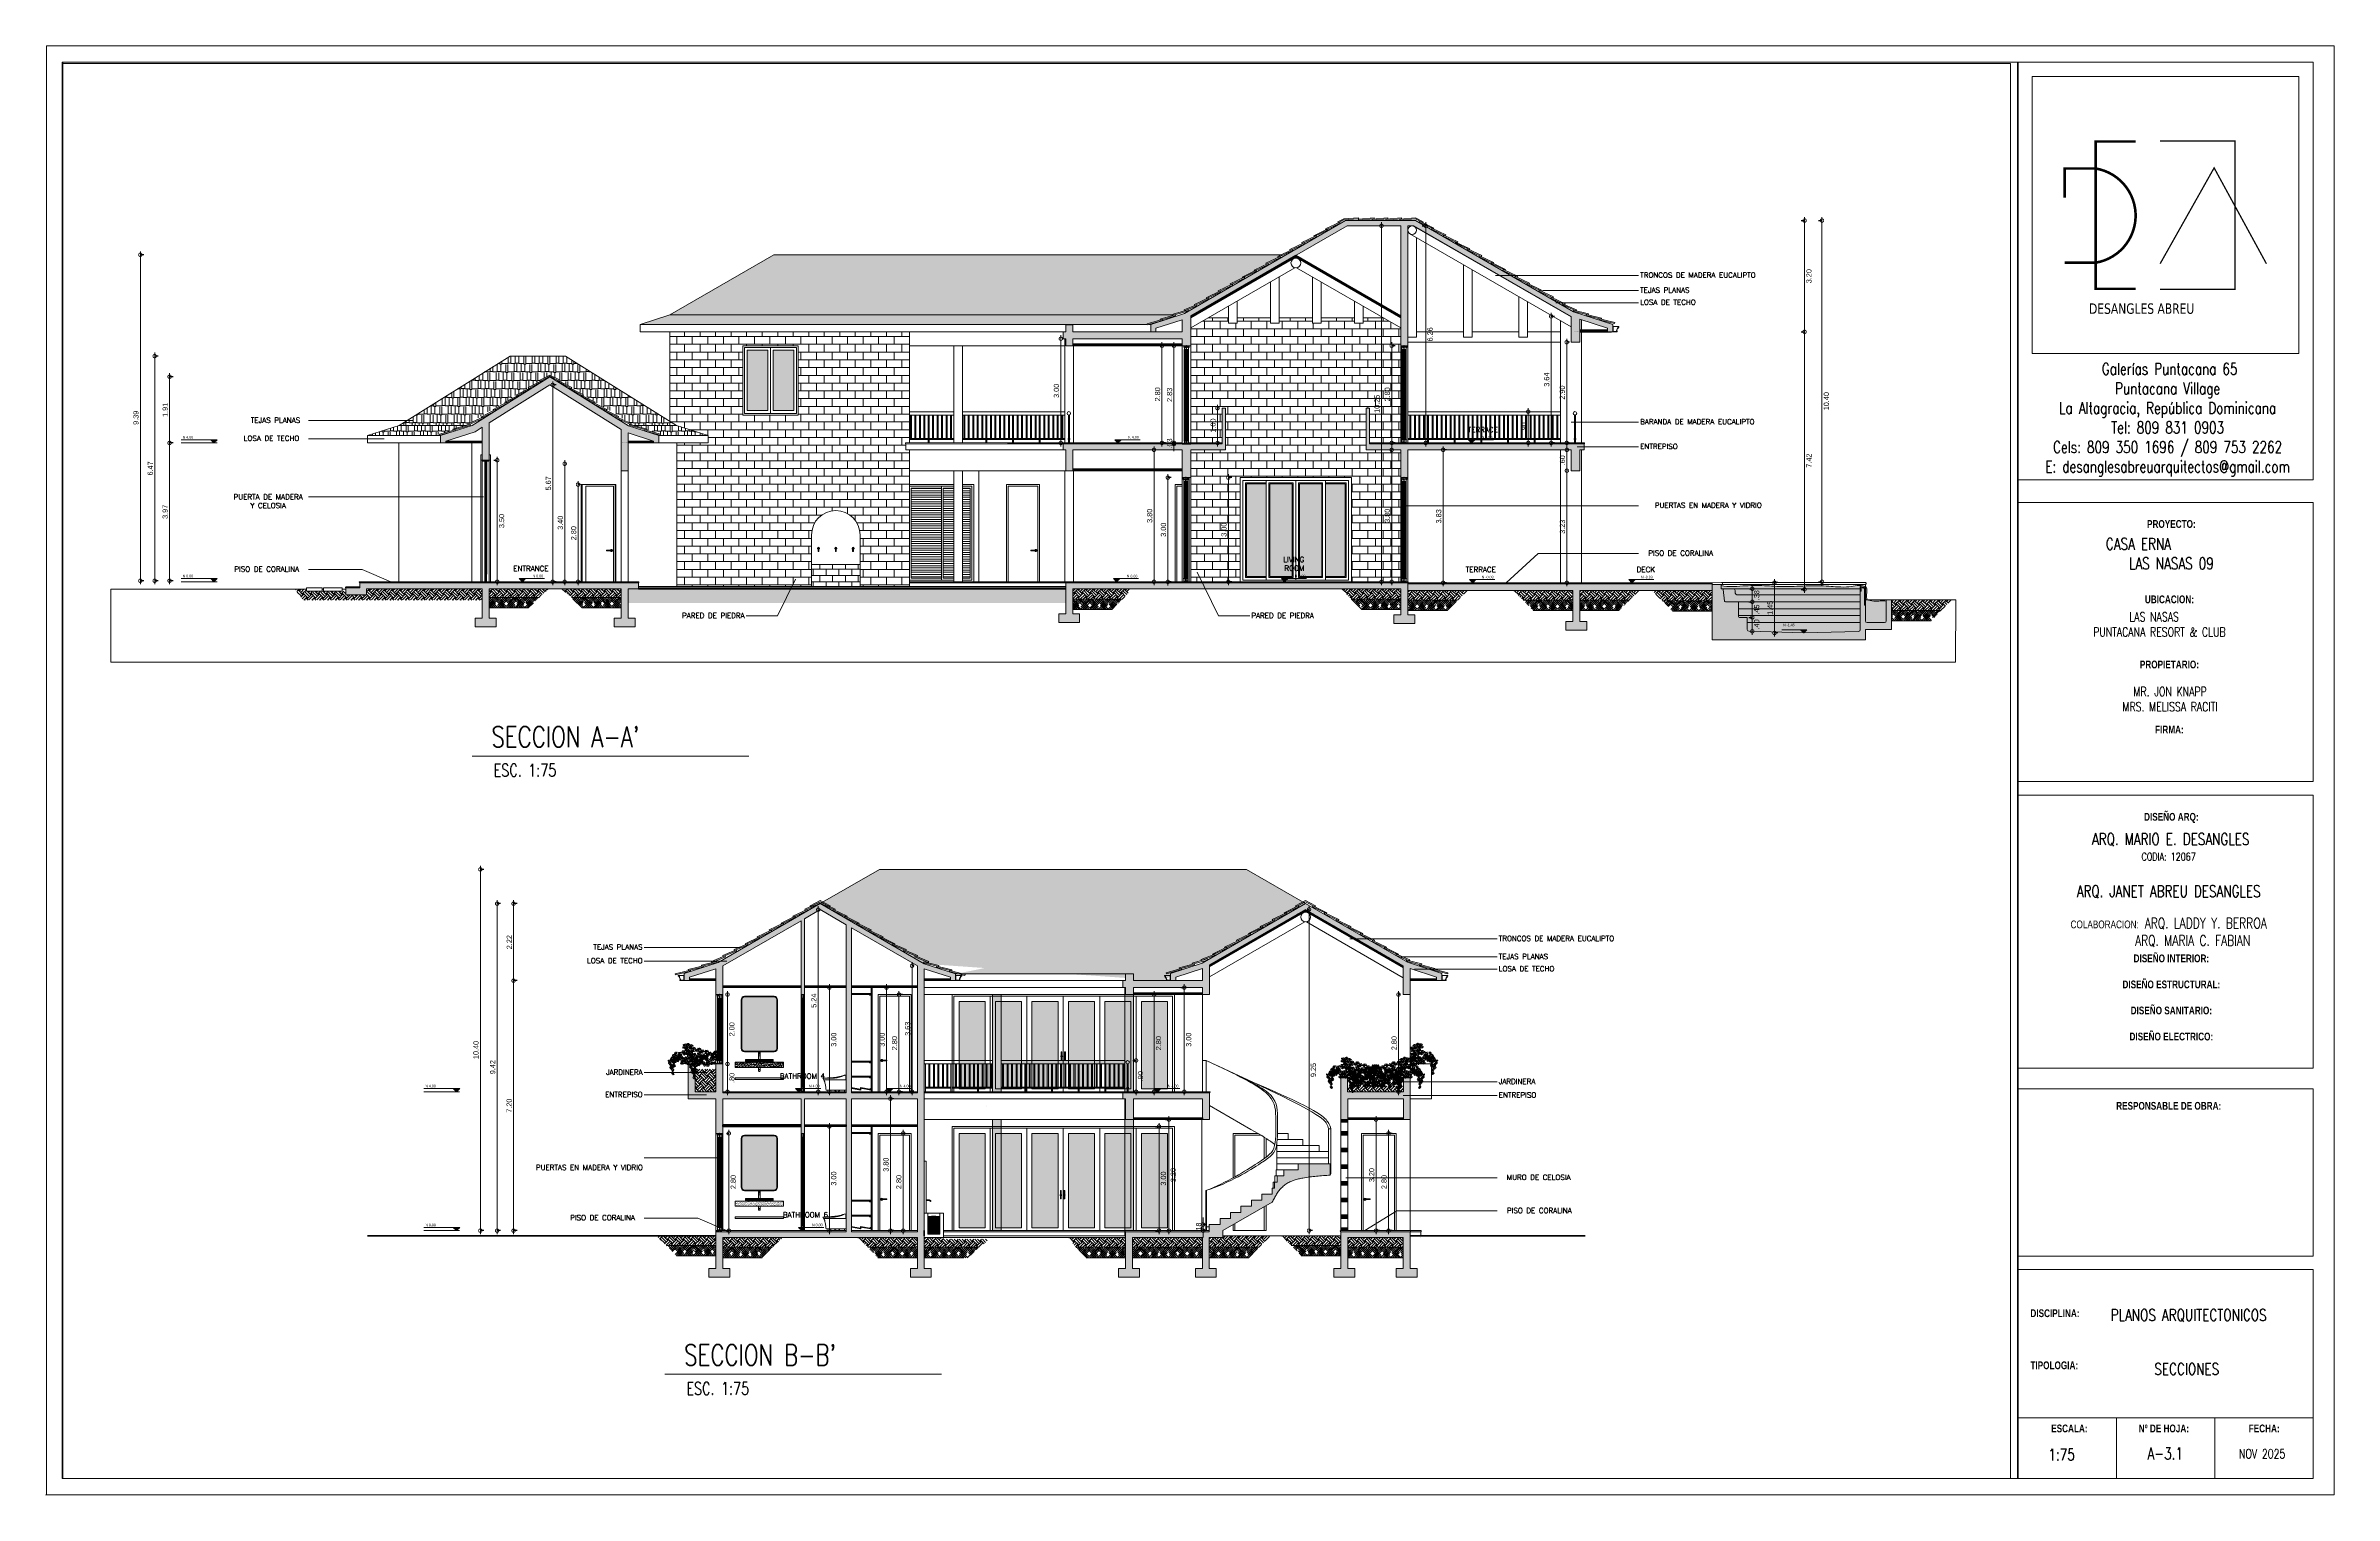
# Paper-space layout 'A-3.1' of a CAD drawing. Header units: metres. Extents: x 0.019 to 0.897, y 0.02 to 0.576.
# The model-space entities are those that its viewports show. They can reach past a viewport. Long polylines and large blocks are cut down to what shows.
import ezdxf

# ---------------------------------------------------------------- set-up
doc = ezdxf.new("R2010")
doc.units = ezdxf.units.M
doc.header["$PDMODE"] = 34
for name, pattern in [('0', [0]), ('CENTER2', [28.575, 19.05, -3.175, 3.175, -3.175]), ('CONTINU', [0]), ('DASHED', [0.75, 0.5, -0.25])]:
    doc.linetypes.add(name, pattern=pattern)
doc.layers.get('0').update_dxf_attribs({"color": 250, "linetype": '0', "lineweight": 20})
doc.layers.get('Defpoints').update_dxf_attribs({"color": 6})
doc.layers.add('1', color=1, linetype='Continuous')
for name, color, linetype, lineweight in [('A-CLNG', 7, 'Continuous', 9), ('A-FLOR', 253, 'Continuous', 0), ('A-GLAZ-CURT', 7, 'Continuous', 9), ('A-ROOF', 7, 'Continuous', 9), ('A-WALL', 250, 'Continuous', 20), ('arbustos', 95, 'Continuous', 0), ('baños', 140, 'Continuous', 0), ('corte', 250, 'Continuous', 20), ('cristales pyv', 9, 'Continuous', 0), ('DIMENSIONES', 5, 'Continuous', 5), ('madera', 33, 'Continuous', 0), ('muros', 1, 'Continuous', 20), ('piscina', 131, 'Continuous', 0), ('piso', 253, 'Continuous', 0), ('PLAFON-MADERA', 33, 'Continuous', 5), ('PLF 01', 252, 'Continuous', 9), ('PROYECCION', 9, 'DASHED', 0), ('S-STRS', 7, 'Continuous', 9), ('SE-2', 252, 'Continuous', 9), ('SE-2-MADERA', 36, 'Continuous', 9), ('SE-3', 253, 'Continuous', 5), ('SE-4', 254, 'Continuous', 0), ('textos', 7, 'Continuous', 0)]:
    doc.layers.add(name, color=color, linetype=linetype, lineweight=lineweight)
doc.layers.add('matas', color=7, linetype='Continuous', lineweight=0, true_color=0x3d8811, transparency=0.6)
doc.layers.add('RELLENO SECCION', color=8, linetype='Continuous', lineweight=0, transparency=0.4)
doc.styles.add('Arch-Dim', font='romans.shx', dxfattribs={"width": 0.75})
doc.styles.add('ESC100-2mm', font='arial.ttf', dxfattribs={"height": 0.15})
doc.styles.get("Standard").update_dxf_attribs({"font": 'arial.ttf', "height": 0.1875})
doc.dimstyles.new('DIMS100', dxfattribs={"dimtxt": 0.15, "dimasz": 0.2, "dimexe": 0.1, "dimexo": 0.1, "dimgap": 0.05, "dimtad": 2, "dimzin": 4, "dimdsep": 46, "dimtxsty": 'ESC100-2mm', "dimblk": 'DOTSMALL', "dimcen": 0.1, "dimdle": 0.1, "dimclrd": 256, "dimclre": 256, "dimclrt": 1, "dimadec": 0, "dimazin": 0, "dimtfac": 1, "dimtix": 1, "dimtmove": 2, "dimatfit": 3, "dimfxl": 1, "dimtolj": 1, "dimtzin": 0, "dimlwd": -1, "dimarcsym": 0})
pattern_1 = [(45, (212.2876775, -945.215935), (-0.005612660076, 0.005612660076), [])]
pattern_2 = [(0, (-1.04506, 0.78825), (0.51816, 0.24384), [0.12192, -0.1016, 0.14224, -0.06096, 0.18288, -0.08128]), (0, (-0.92314, 0.7984), (0.51816, 0.24384), [0.1016, -0.38608, 0.08128, -0.12192]), (0, (-0.6793, 0.773), (0.51816, 0.24384), [0.06096, -0.62992]), (90, (-1.04506, 0.78825), (-0.17272, 0.24384), [0.23368, -0.74168]), (90, (-0.92314, 0.78825), (-0.17272, 0.24384), [0.2286, -0.74676]), (90, (-0.82154, 0.78825), (-0.17272, 0.24384), [0.21336, -0.762]), (90, (-0.6793, 0.773), (-0.17272, 0.24384), [0.23368, -0.74168]), (90, (-0.61834, 0.773), (-0.17272, 0.24384), [0.23368, -0.74168]), (90, (-0.43546, 0.78825), (-0.17272, 0.24384), [0.22352, -0.75184])]
pattern_3 = [(45, (-549.1451, 2.23562), (0.0841899011, 0.1403165019), [0.635, -0.3175]), (135, (-549.1451, 2.23562), (0.0841899011, -0.1403165019), [0.635, -0.3175])]
pattern_4 = [(45, (-549.1451, 2.23562), (1e-17, 0.224506403), [0.15875, -0.15875]), (45, (-549.1872, 2.27771), (1e-17, 0.224506403), [0.15875, -0.15875]), (45, (-549.22929, 2.31981), (1e-17, 0.224506403), [0.15875, -0.15875]), (135, (-549.22929, 2.34787), (-0.224506403, 1e-17), [0.15875, -0.15875]), (135, (-549.1872, 2.38997), (-0.224506403, 1e-17), [0.15875, -0.15875]), (135, (-549.1451, 2.43206), (-0.224506403, 1e-17), [0.15875, -0.15875])]
pattern_5 = [(45, (-549.1451, 2.20562), (0.0841899011, 0.1403165019), [0.635, -0.3175]), (135, (-549.1451, 2.20562), (0.0841899011, -0.1403165019), [0.635, -0.3175])]
pattern_6 = [(45, (-549.1451, 2.20562), (1e-17, 0.224506403), [0.15875, -0.15875]), (45, (-549.1872, 2.24771), (1e-17, 0.224506403), [0.15875, -0.15875]), (45, (-549.22929, 2.28981), (1e-17, 0.224506403), [0.15875, -0.15875]), (135, (-549.22929, 2.31787), (-0.224506403, 1e-17), [0.15875, -0.15875]), (135, (-549.1872, 2.35997), (-0.224506403, 1e-17), [0.15875, -0.15875]), (135, (-549.1451, 2.40206), (-0.224506403, 1e-17), [0.15875, -0.15875])]
pattern_7 = [(45, (-85.827829, -214.42671), (-0.01122532015, 0.01122532015), [])]
pattern_8 = [(45, (-568.016527, -16.43298), (0.0841899011, 0.1403165019), [0.635, -0.3175]), (135, (-568.016527, -16.43298), (0.0841899011, -0.1403165019), [0.635, -0.3175])]
pattern_9 = [(45, (-568.01653, -16.43298), (1e-17, 0.224506403), [0.15875, -0.15875]), (45, (-568.05862, -16.39088), (1e-17, 0.224506403), [0.15875, -0.15875]), (45, (-568.10072, -16.34879), (1e-17, 0.224506403), [0.15875, -0.15875]), (135, (-568.10072, -16.32073), (-0.224506403, 1e-17), [0.15875, -0.15875]), (135, (-568.05862, -16.27863), (-0.224506403, 1e-17), [0.15875, -0.15875]), (135, (-568.01653, -16.23654), (-0.224506403, 1e-17), [0.15875, -0.15875])]
pattern_10 = [(0, (-22.54, -8.213), (0, 6.985), [5.08, -1.905]), (90, (-22.54, -8.213), (-6.985, 4e-16), [5.08, -1.905])]
pattern_11 = [(45, (-92.845479, -198.938112), (-0.01122532015, 0.01122532015), [])]

# ---------------------------------------------------------------- blocks, each defined once
blk = doc.blocks.new('XREF-TJ-Tecne2-24X36')
at = {"lineweight": 13}
for p, q in [((0.88335, 0.05683), (0.77012, 0.05683)), ((0.80786, 0.03354), (0.80786, 0.05683)), ((0.84561, 0.03354), (0.84561, 0.05683)), ((0.01287, 0.02707), (0.01287, 0.02719)), ((0.01287, 0.02719), (0.01313, 0.02719))]:
    blk.add_line(p, q, dxfattribs=at)
for points in [[(0.89143, 0.58374), (0.01313, 0.58374), (0.01313, 0.02719), (0.89143, 0.02719)], [(0.77012, 0.57739), (0.88338, 0.57739), (0.88338, 0.41697), (0.77012, 0.41697)], [(0.77543, 0.57191), (0.8779, 0.57191), (0.8779, 0.46558), (0.77543, 0.46558)], [(0.88338, 0.40839), (0.77012, 0.40839), (0.77012, 0.30112), (0.88338, 0.30112)], [(0.77012, 0.29594), (0.88335, 0.29594), (0.88335, 0.19103), (0.77012, 0.19103)], [(0.77012, 0.1831), (0.88335, 0.1831), (0.88335, 0.11893), (0.77012, 0.11893)]]:
    blk.add_lwpolyline(points, close=True)
for points, const_width in [([(0.81521, 0.54696), (0.79987, 0.54696), (0.79987, 0.49039), (0.81521, 0.49039)], 0.001), ([(0.82455, 0.54714), (0.85338, 0.54714), (0.85338, 0.49021), (0.82455, 0.49021)], 0.0005), ([(0.78797, 0.50043), (0.79987, 0.50043), (0.79987, 0.53659), (0.78797, 0.53659), (0.78797, 0.52543)], 0.001), ([(0.8246, 0.50004), (0.84532, 0.53684), (0.86539, 0.50003)], 0.0005)]:
    blk.add_lwpolyline(points, dxfattribs=dict(const_width=const_width))
at = {"const_width": 0.001}
blk.add_lwpolyline([(0.79987, 0.53659, -0.846806), (0.79987, 0.50043, -1.311035)], format="xyb", dxfattribs=at)
blk.add_lwpolyline([(0.85644, 0.11374), (0.88335, 0.11374), (0.88335, 0.03354), (0.77012, 0.03354), (0.77012, 0.11374), (0.88335, 0.11374)])
at = {"layer": 'Defpoints', "color": 255, "lineweight": 13}
blk.add_lwpolyline([(0.01948, 0.57739), (0.77012, 0.57739), (0.77012, 0.03354), (0.01948, 0.03354)], close=True, dxfattribs=at)
at = {"style": 'Arch-Dim'}
for s, insert, char_height, width, attachment_point in [('\\pxsm2,qd;{\\H1.25x; \\fVerdana|b0|i0|c0|p34;\\H1.3072x;DESANGLES ABREU}', (0.79573, 0.48479), 0.0024479, 0.057903, 1), ('\\pxqc;{\\H1.25x; \\H1.4706x;Galerías Puntacana 65  \\PPuntacana Village\\PLa Altagracia, República Dominicana  \\PTel: 809 831 0903\\PCels: 809 350 1696 / 809 753 2262\\PE: desanglesabreuarquitectos@gmail.com}', (0.77012, 0.46188), 0.0024479, 0.1146695, 1), ('\\pxqc;{\\fArial|b1|i0|c0|p34;PROYECTO:}', (0.8289, 0.40006), 0.003, 0.0660399, 5), ('{\\H1.25x;              \\H1.47065x;CASA ERNA\\P\\pxqc;LAS NASAS 09}', (0.78171, 0.39469), 0.0024479, 0.0944146, 1), ('\\pxqc;{\\fArial|b1|i0|c0|p34;UBICACION:\\P\\P\\P\\P\\PPROPIETARIO:\\P\\P\\P\\P\\PFIRMA:}', (0.82816, 0.34612), 0.003, 0.0660399, 5), ('      {\\H0.77778x;LAS NASAS\\PPUNTACANA RESORT & CLUB}', (0.79889, 0.36617), 0.0045, 0.0944146, 1), ('\\pxi-3,l6.3162,qc,t6.3162;MR. JON KNAPP  \\PMRS. MELISSA RACITI', (0.74997, 0.33747), 0.0035, 0.1452831, 1), ('\\pxqc;{\\fArial|b1|i0|c0|p34;DISEÑO ARQ:}', (0.8289, 0.28718), 0.003, 0.0660399, 5), ('\\pxqc;{\\H1.25x; \\H1.4706x;ARQ. MARIO E. DESANGLES\\H0.55557x;\\P\\H1.2x;CODIA: 12067\\P\\H1.49995x;\\PARQ. JANET ABREU DESANGLES\\P\\H0.66669x;\\P\\fArial|b0|i0|c0|p34;COLABORACION:\\Fromans|c0;\\H1.5x; \\H0.88892x;ARQ. LADDY Y. BERROA\\P         ARQ. MARIA C. FABIAN\\P           \\P          }', (0.78065, 0.28129), 0.0024479, 0.0944146, 1), ('\\pxqc;{\\fArial|b1|i0|c0|p34;\\PDISEÑO INTERIOR:   \\Fromans|c0;\\H1.83825x;\\P\\fArial|b1|i0|c0|p34;\\H0.544x;\\PDISEÑO ESTRUCTURAL:\\P\\pq*;\\P\\pqc;DISEÑO SANITARIO:\\P\\PDISEÑO ELECTRICO:}', (0.8289, 0.22072), 0.003, 0.0868059, 5), ('\\pxqc;{\\fArial|b1|i0|c0|p34;RESPONSABLE DE OBRA:}', (0.82789, 0.1766), 0.003, 0.0660399, 5), ('\\pxql;{\\fArial|b1|i0|c0|p34;DISCIPLINA:\\P\\P\\P\\PTIPOLOGIA:}', (0.80781, 0.08695), 0.003, 0.0660399, 5), ('\\pxqc;{\\H1.25x; \\H1.4706x;PLANOS ARQUITECTONICOS}', (0.78755, 0.09855), 0.0024479, 0.0944146, 1), ('\\pxqc;{\\fArial|b1|i0|c0|p34;ESCALA:}', (0.78976, 0.0527), 0.003, 0.0660399, 5), ('\\pxqc;{\\fArial|b1|i0|c0|p34;Nº DE HOJA:}', (0.82603, 0.0527), 0.003, 0.0660399, 5), ('\\pxqc;{\\fArial|b1|i0|c0|p34;FECHA:}', (0.86455, 0.0527), 0.003, 0.0660399, 5), ('{\\H1.45833x;NOV 2025}', (0.85488, 0.04474), 0.0024, 0.0944146, 1)]:
    blk.add_mtext(s, dxfattribs=dict(at, insert=insert, char_height=char_height, width=width, attachment_point=attachment_point))
blk = doc.blocks.new('A - ANNO - NPT SECC')
blk.add_hatch(color=256).paths.add_polyline_path([(-0.1, 0.1), (0.1, 0.1), (0, 0)])
blk.add_line((0.1, 0.1), (1.022, 0.1))
blk.add_lwpolyline([(-0.1, 0.1), (0.1, 0.1), (0, 0), (-0.1, 0.1)])
blk = doc.blocks.new('_DotSmall')
at = {"color": 0, "linetype": 'ByBlock', "lineweight": 13, "const_width": 0.5}
blk.add_lwpolyline([(-0.0625, 0, 1), (0.0625, 0, 1)], format="xyb", close=True, dxfattribs=at)
blk = doc.blocks.new('*D385')
at = {"layer": 'Defpoints', "color": 0, "transparency": 16777216}
for p in [(408.265, 62.929), (390.02, 53.541), (390.545, 53.541)]:
    blk.add_point(p, dxfattribs=at)
at = {"layer": 'DIMENSIONES', "transparency": 16777216}
blk.add_line((390.02, 63.029), (390.02, 53.441), dxfattribs=at)
at = {"layer": 'DIMENSIONES', "lineweight": -2, "transparency": 16777216}
for p, q in [((390.12, 62.929), (390.02, 62.929)), ((390.12, 53.541), (390.02, 53.541))]:
    blk.add_line(p, q, dxfattribs=at)
at = {"layer": 'DIMENSIONES', "transparency": 16777216, "xscale": 0.2, "yscale": 0.2, "zscale": 0.2}
for p, rotation in [((390.02, 62.929), 90), ((390.02, 53.541), 270)]:
    blk.add_blockref('_DotSmall', p, dxfattribs=dict(at, rotation=rotation))
at = {"layer": 'DIMENSIONES', "color": 5, "transparency": 16777216, "insert": (389.893, 58.235), "char_height": 0.15, "attachment_point": 5, "rotation": 90, "style": 'ESC100-2mm'}
blk.add_mtext('\\A1;9.39', dxfattribs=at)
blk = doc.blocks.new('*D386')
at = {"layer": 'Defpoints', "color": 0, "transparency": 16777216}
for p in [(401.465, 60.011), (390.433, 53.541), (399.212, 53.541)]:
    blk.add_point(p, dxfattribs=at)
at = {"layer": 'DIMENSIONES', "transparency": 16777216}
blk.add_line((390.433, 60.111), (390.433, 53.441), dxfattribs=at)
at = {"layer": 'DIMENSIONES', "lineweight": -2, "transparency": 16777216}
for p, q in [((390.533, 60.011), (390.433, 60.011)), ((390.533, 53.541), (390.433, 53.541))]:
    blk.add_line(p, q, dxfattribs=at)
at = {"layer": 'DIMENSIONES', "transparency": 16777216, "xscale": 0.2, "yscale": 0.2, "zscale": 0.2}
for p, rotation in [((390.433, 60.011), 90), ((390.433, 53.541), 270)]:
    blk.add_blockref('_DotSmall', p, dxfattribs=dict(at, rotation=rotation))
at = {"layer": 'DIMENSIONES', "color": 5, "transparency": 16777216, "insert": (390.306, 56.776), "char_height": 0.15, "attachment_point": 5, "rotation": 90, "style": 'ESC100-2mm'}
blk.add_mtext('\\A1;6.47', dxfattribs=at)
blk = doc.blocks.new('*D387')
at = {"layer": 'Defpoints', "color": 0, "transparency": 16777216}
for p in [(401.815, 59.417), (390.862, 57.511), (398.665, 57.511)]:
    blk.add_point(p, dxfattribs=at)
at = {"layer": 'DIMENSIONES', "transparency": 16777216}
blk.add_line((390.862, 59.517), (390.862, 57.411), dxfattribs=at)
at = {"layer": 'DIMENSIONES', "lineweight": -2, "transparency": 16777216}
for p, q in [((390.962, 59.417), (390.862, 59.417)), ((390.962, 57.511), (390.862, 57.511))]:
    blk.add_line(p, q, dxfattribs=at)
at = {"layer": 'DIMENSIONES', "transparency": 16777216, "xscale": 0.2, "yscale": 0.2, "zscale": 0.2}
for p, rotation in [((390.862, 59.417), 90), ((390.862, 57.511), 270)]:
    blk.add_blockref('_DotSmall', p, dxfattribs=dict(at, rotation=rotation))
at = {"layer": 'DIMENSIONES', "color": 5, "transparency": 16777216, "insert": (390.735, 58.464), "char_height": 0.15, "attachment_point": 5, "rotation": 90, "style": 'ESC100-2mm'}
blk.add_mtext('\\A1;1.91', dxfattribs=at)
blk = doc.blocks.new('*D388')
at = {"layer": 'Defpoints', "color": 0, "transparency": 16777216}
for p in [(398.665, 57.511), (390.862, 53.541), (399.324, 53.541)]:
    blk.add_point(p, dxfattribs=at)
at = {"layer": 'DIMENSIONES', "transparency": 16777216}
blk.add_line((390.862, 57.611), (390.862, 53.441), dxfattribs=at)
at = {"layer": 'DIMENSIONES', "lineweight": -2, "transparency": 16777216}
for p, q in [((390.962, 57.511), (390.862, 57.511)), ((390.962, 53.541), (390.862, 53.541))]:
    blk.add_line(p, q, dxfattribs=at)
at = {"layer": 'DIMENSIONES', "transparency": 16777216, "xscale": 0.2, "yscale": 0.2, "zscale": 0.2}
for p, rotation in [((390.862, 57.511), 90), ((390.862, 53.541), 270)]:
    blk.add_blockref('_DotSmall', p, dxfattribs=dict(at, rotation=rotation))
at = {"layer": 'DIMENSIONES', "color": 5, "transparency": 16777216, "insert": (390.735, 55.526), "char_height": 0.15, "attachment_point": 5, "rotation": 90, "style": 'ESC100-2mm'}
blk.add_mtext('\\A1;3.97', dxfattribs=at)
blk = doc.blocks.new('Fenton Door Base01')
blk.add_lwpolyline([(50, 66), (50, 58), (54, 57), (54, 1), (52, 0), (47, 0), (47, 6), (44, 6), (44, 0), (10, 0), (10, 6), (7, 6), (7, 0), (1, 0), (0, 1), (0, 82), (1, 84), (9, 86), (10, 86), (11, 86), (11, 68), (34, 68), (50, 66)], close=True)
blk = doc.blocks.new('Fenton Door Base02')
blk.add_lwpolyline([(24, 0), (10, 0), (10, 6), (7, 6), (7, 0), (1, 0), (0, 1), (0, 82), (1, 84), (9, 86), (10, 86), (11, 86), (11, 68), (34, 68), (50, 66), (50, 58), (54, 57), (54, 1), (52, 0), (47, 0), (47, 6), (44, 6), (44, 0), (30, 0), (30, 10), (24, 10)], close=True)
blk = doc.blocks.new('Fenton Door Jamb03')
blk.add_lwpolyline([(84, 1), (86, 9), (86, 10), (86, 11), (68, 11), (68, 52), (67, 54), (1, 54), (0, 52), (0, 47), (6, 47), (6, 44), (0, 44), (0, 30), (10, 30), (10, 24), (0, 24), (0, 10), (6, 10), (6, 7), (0, 7), (0, 1), (1, 0), (82, 0)], close=True)
blk = doc.blocks.new('Fenton Bead')
at = {"color": 7}
blk.add_lwpolyline([(2, 12, -0.341999), (0, 11), (0, 11), (0, 1), (1, 0), (18, 0), (18, 0), (15, 13, 0.339454), (13, 14), (4, 14, 0.341999)], format="xyb", close=True, dxfattribs=at)
blk = doc.blocks.new('Fenton Door Drip')
at = {"ltscale": 20}
blk.add_lwpolyline([(19, -9), (19, -22, -0.414138), (17, -24), (15, -24, -0.414214), (14, -22), (14, -17), (0, -15), (0, 0), (15, -4, -0.339454)], format="xyb", close=True, dxfattribs=at)
blk = doc.blocks.new('Fenton Casing Head')
blk.add_lwpolyline([(54, 34), (54, 30), (66, 30), (66, 34), (118, 34), (120, 33), (120, 26), (114, 26), (114, 14), (120, 14), (120, 2), (118, 0), (102, 0), (102, 4), (83, 4), (83, 0), (30, 0), (30, 10), (24, 10), (24, 0), (2, 0), (0, 2), (0, 33), (2, 34), (54, 34)])
blk = doc.blocks.new('Fenton Casing Head Strip')
blk.add_lwpolyline([(16, 16), (0, 19), (0, 12), (-4, 12), (-4, 0), (0, 0), (0, -15), (4, -15), (11, -30, 0.802585), (17, -28), (17, 15)], format="xyb", close=True)
blk = doc.blocks.new('A$C0a39a3fe')
at = {"layer": 'SE-2'}
for p, q in [((0.26, 0.379), (0.26, -2.196)), ((0.277, 0.392), (0.301, 0.387)), ((0.301, 0.392), (0.277, 0.387)), ((0.279, 0.387), (0.299, 0.381)), ((0.299, 0.387), (0.279, 0.381)), ((0.315, 0.378), (0.315, -2.195)), ((0.326, 0.379), (0.326, -2.196)), ((0.343, 0.392), (0.367, 0.387)), ((0.367, 0.392), (0.343, 0.387)), ((0.345, 0.387), (0.365, 0.381)), ((0.365, 0.387), (0.345, 0.381)), ((0.381, -2.195), (0.381, 0.378)), ((0.277, -2.21), (0.301, -2.205)), ((0.301, -2.21), (0.277, -2.205)), ((0.279, -2.205), (0.299, -2.199)), ((0.299, -2.205), (0.279, -2.199)), ((0.343, -2.21), (0.367, -2.205)), ((0.367, -2.21), (0.343, -2.205)), ((0.345, -2.205), (0.365, -2.199)), ((0.365, -2.205), (0.345, -2.199))]:
    blk.add_line(p, q, dxfattribs=at)
for points in [[(0.275, 0.374), (0.275, 0.386), (0.274, 0.386), (0.274, 0.374)], [(0.279, -2.205), (0.279, 0.387), (0.275, 0.387), (0.275, -2.205)], [(0.277, 0.392), (0.277, 0.387), (0.301, 0.387), (0.301, 0.392)], [(0.279, 0.387), (0.279, 0.381), (0.299, 0.381), (0.299, 0.387)], [(0.279, 0.381), (0.279, 0.376), (0.299, 0.376), (0.299, 0.381)], [(0.299, -2.205), (0.299, 0.387), (0.303, 0.387), (0.303, -2.205)], [(0.304, 0.374), (0.304, 0.386), (0.303, 0.386), (0.303, 0.374)], [(0.315, 0.509), (0.327, 0.509), (0.327, 0.496), (0.315, 0.496)], [(0.341, 0.374), (0.341, 0.386), (0.34, 0.386), (0.34, 0.374)], [(0.345, -2.205), (0.345, 0.387), (0.341, 0.387), (0.341, -2.205)], [(0.343, 0.392), (0.343, 0.387), (0.367, 0.387), (0.367, 0.392)], [(0.345, 0.387), (0.345, 0.381), (0.365, 0.381), (0.365, 0.387)], [(0.345, 0.381), (0.345, 0.376), (0.365, 0.376), (0.365, 0.381)], [(0.365, -2.205), (0.365, 0.387), (0.369, 0.387), (0.369, -2.205)], [(0.37, 0.374), (0.37, 0.386), (0.369, 0.386), (0.369, 0.374)], [(0.275, -2.192), (0.275, -2.204), (0.274, -2.204), (0.274, -2.192)], [(0.277, -2.21), (0.277, -2.205), (0.301, -2.205), (0.301, -2.21)], [(0.279, -2.199), (0.279, -2.194), (0.299, -2.194), (0.299, -2.199)], [(0.279, -2.205), (0.279, -2.199), (0.299, -2.199), (0.299, -2.205)], [(0.304, -2.192), (0.304, -2.204), (0.303, -2.204), (0.303, -2.192)], [(0.351, -2.283), (0.351, -2.292), (0.357, -2.292), (0.357, -2.283), (0.381, -2.283), (0.381, -2.309), (0.33, -2.309), (0.33, -2.285), (0.343, -2.285), (0.343, -2.283)], [(0.341, -2.192), (0.341, -2.204), (0.34, -2.204), (0.34, -2.192)], [(0.343, -2.21), (0.343, -2.205), (0.367, -2.205), (0.367, -2.21)], [(0.345, -2.199), (0.345, -2.194), (0.365, -2.194), (0.365, -2.199)], [(0.345, -2.205), (0.345, -2.199), (0.365, -2.199), (0.365, -2.205)], [(0.357, -2.268), (0.351, -2.268), (0.351, -2.288), (0.357, -2.288)], [(0.37, -2.192), (0.37, -2.204), (0.369, -2.204), (0.369, -2.192)]]:
    blk.add_lwpolyline(points, close=True, dxfattribs=at)
blk.add_lwpolyline([(0.379, 0.466), (0.379, 0.465), (0.383, 0.465), (0.39, 0.45, 0.802585), (0.396, 0.451), (0.396, 0.494), (0.394, 0.496), (0.381, 0.498)], format="xyb", dxfattribs=at)
for points in [[(0.306, -2.299), (0.305, -2.299), (0.304, -2.3), (0.291, -2.308, 0.244051), (0.29, -2.308, -0.388176), (0.289, -2.309), (0.288, -2.309, -0.414214), (0.287, -2.308), (0.287, -2.307, 0.414214), (0.286, -2.306), (0.257, -2.307, 0.405973), (0.256, -2.308), (0.256, -2.308, -0.414214), (0.255, -2.309), (0.254, -2.309, -0.414214), (0.253, -2.308), (0.253, -2.308, 0.422502), (0.252, -2.307), (0.238, -2.308, 0.405973), (0.237, -2.308), (0.237, -2.308, -0.414214), (0.236, -2.309), (0.235, -2.309, -0.395103), (0.234, -2.308, 0.403281), (0.234, -2.308), (0.226, -2.308, -0.422502), (0.226, -2.307), (0.226, -2.301, 0.450766), (0.225, -2.3), (0.218, -2.301, 0.329829), (0.218, -2.301, -0.364332), (0.217, -2.302), (0.216, -2.302, -0.414214), (0.216, -2.301), (0.216, -2.3, -0.378582), (0.217, -2.299), (0.218, -2.299), (0.218, -2.299, -0.414214), (0.219, -2.299), (0.219, -2.299), (0.221, -2.299), (0.221, -2.298, -0.414214), (0.222, -2.298), (0.222, -2.298), (0.224, -2.298), (0.224, -2.298, -0.414214), (0.224, -2.298), (0.225, -2.298), (0.227, -2.298), (0.227, -2.298, -0.414214), (0.227, -2.298), (0.228, -2.298), (0.23, -2.297), (0.23, -2.297, -0.414214), (0.23, -2.297), (0.231, -2.297), (0.233, -2.297), (0.233, -2.297, -0.414214), (0.233, -2.297), (0.234, -2.297), (0.236, -2.297), (0.236, -2.296, -0.414214), (0.236, -2.296), (0.237, -2.297), (0.239, -2.296), (0.239, -2.296, -0.414214), (0.239, -2.296), (0.24, -2.296), (0.242, -2.296), (0.242, -2.296, -0.414214), (0.242, -2.296), (0.243, -2.296), (0.245, -2.296), (0.245, -2.295, -0.414214), (0.245, -2.295), (0.246, -2.296), (0.248, -2.295), (0.248, -2.295, -0.414214), (0.248, -2.295), (0.249, -2.295), (0.251, -2.295), (0.251, -2.295, -0.414214), (0.251, -2.295), (0.252, -2.295), (0.254, -2.295), (0.254, -2.294, -0.414214), (0.254, -2.294), (0.255, -2.294), (0.257, -2.294), (0.257, -2.294, -0.414214), (0.257, -2.294), (0.257, -2.294), (0.26, -2.294), (0.26, -2.294, -0.414214), (0.26, -2.293), (0.26, -2.294), (0.263, -2.293), (0.263, -2.293, -0.414214), (0.263, -2.293), (0.263, -2.293), (0.266, -2.293), (0.266, -2.293, -0.414214), (0.266, -2.293), (0.266, -2.293), (0.269, -2.293), (0.269, -2.292, -0.414214), (0.269, -2.292), (0.269, -2.293), (0.272, -2.292), (0.272, -2.292, -0.414214), (0.272, -2.292), (0.272, -2.292), (0.275, -2.292), (0.275, -2.292, -0.414214), (0.275, -2.292), (0.275, -2.292), (0.278, -2.292), (0.278, -2.291, -0.414214), (0.278, -2.291), (0.278, -2.291), (0.281, -2.291), (0.281, -2.291, -0.414214), (0.281, -2.291), (0.281, -2.291), (0.283, -2.291), (0.284, -2.291, -0.414214), (0.284, -2.291), (0.284, -2.291), (0.287, -2.29, 0.378407), (0.287, -2.29), (0.287, -2.288, 0.246831), (0.287, -2.288, -3.20714), (0.29, -2.288, 0.246102), (0.29, -2.288), (0.29, -2.294, 0.09863), (0.29, -2.294), (0.294, -2.302, 0.452928), (0.294, -2.302), (0.328, -2.283, -0.131652), (0.328, -2.283), (0.342, -2.283, -0.414214), (0.342, -2.283), (0.342, -2.285, -0.414214), (0.342, -2.285), (0.33, -2.285, 0.414214), (0.33, -2.285), (0.33, -2.308, -1), (0.328, -2.308), (0.328, -2.287, 0.57735), (0.327, -2.287)], [(0.228, -2.3, 0.378582), (0.228, -2.3), (0.228, -2.305, 0.424375), (0.228, -2.306), (0.29, -2.304, 0.523626), (0.29, -2.302), (0.287, -2.293, 0.337147), (0.286, -2.293)], [(0.291, -2.294), (0.291, -2.29), (0.284, -2.291), (0.262, -2.294), (0.262, -2.291), (0.327, -2.283), (0.294, -2.302, -0.452928), (0.294, -2.302)]]:
    blk.add_lwpolyline(points, format="xyb", close=True, dxfattribs=at)
at = {"layer": 'SE-3'}
for p, q in [((0.213, -2.3), (0.213, 0.5)), ((0.413, 0.5), (0.413, -2.3))]:
    blk.add_line(p, q, dxfattribs=at)
at = {"layer": 'SE-2', "xscale": -0.001000000023175567, "yscale": 0.001000000023175567, "zscale": 0.001000000023175567}
for name, p in [('Fenton Casing Head Strip', (0.261, 0.48)), ('Fenton Casing Head', (0.381, 0.466)), ('Fenton Door Drip', (0.274, -2.192)), ('Fenton Door Base01', (0.315, -2.278)), ('Fenton Door Drip', (0.34, -2.192)), ('Fenton Door Base02', (0.381, -2.278))]:
    blk.add_blockref(name, p, dxfattribs=at)
at = {"layer": 'SE-2', "xscale": -0.001000000023175567, "yscale": 0.001000000023175567, "zscale": 0.001000000023175567, "rotation": 90}
for name, p in [('Fenton Bead', (0.274, 0.392)), ('Fenton Door Jamb03', (0.315, 0.46)), ('Fenton Bead', (0.34, 0.392)), ('Fenton Door Jamb03', (0.381, 0.46))]:
    blk.add_blockref(name, p, dxfattribs=at)
blk = doc.blocks.new('INDI.PISO')
blk.add_hatch(color=256).paths.add_polyline_path([(0, 0), (0.183, 0), (0.092, -0.092)])
blk.add_line((0.183, 0), (0.728, 0))
blk.add_lwpolyline([(0, 0), (0.183, 0), (0.092, -0.092), (0, 0)])
blk = doc.blocks.new('*D389')
at = {"layer": 'Defpoints', "color": 0, "transparency": 16777216}
for p in [(426.733, 63.915), (432.415, 60.711), (437.938, 60.711)]:
    blk.add_point(p, dxfattribs=at)
at = {"layer": 'DIMENSIONES', "lineweight": -2, "transparency": 16777216}
for p, q in [((437.838, 63.915), (437.938, 63.915)), ((437.838, 60.711), (437.938, 60.711))]:
    blk.add_line(p, q, dxfattribs=at)
at = {"layer": 'DIMENSIONES', "transparency": 16777216}
blk.add_line((437.938, 64.015), (437.938, 60.611), dxfattribs=at)
at = {"layer": 'DIMENSIONES', "transparency": 16777216, "xscale": 0.2, "yscale": 0.2, "zscale": 0.2}
for p, rotation in [((437.938, 63.915), 90), ((437.938, 60.711), 270)]:
    blk.add_blockref('_DotSmall', p, dxfattribs=dict(at, rotation=rotation))
at = {"layer": 'DIMENSIONES', "color": 5, "transparency": 16777216, "insert": (438.064, 62.313), "char_height": 0.15, "attachment_point": 5, "rotation": 90, "style": 'ESC100-2mm'}
blk.add_mtext('\\A1;3.20', dxfattribs=at)
blk = doc.blocks.new('*D390')
at = {"layer": 'Defpoints', "color": 0, "transparency": 16777216}
for p in [(432.415, 60.711), (437.594, 53.293), (437.938, 53.293)]:
    blk.add_point(p, dxfattribs=at)
at = {"layer": 'DIMENSIONES', "lineweight": -2, "transparency": 16777216}
for p, q in [((437.838, 60.711), (437.938, 60.711)), ((437.838, 53.293), (437.938, 53.293))]:
    blk.add_line(p, q, dxfattribs=at)
at = {"layer": 'DIMENSIONES', "transparency": 16777216}
blk.add_line((437.938, 60.811), (437.938, 53.193), dxfattribs=at)
at = {"layer": 'DIMENSIONES', "transparency": 16777216, "xscale": 0.2, "yscale": 0.2, "zscale": 0.2}
for p, rotation in [((437.938, 60.711), 90), ((437.938, 53.293), 270)]:
    blk.add_blockref('_DotSmall', p, dxfattribs=dict(at, rotation=rotation))
at = {"layer": 'DIMENSIONES', "color": 5, "transparency": 16777216, "insert": (438.063, 57.002), "char_height": 0.15, "attachment_point": 5, "rotation": 90, "style": 'ESC100-2mm'}
blk.add_mtext('\\A1;7.42', dxfattribs=at)
blk = doc.blocks.new('*D391')
at = {"layer": 'Defpoints', "color": 0, "transparency": 16777216}
for p in [(426.065, 57.311), (426.051, 53.511), (426.065, 53.511)]:
    blk.add_point(p, dxfattribs=at)
at = {"layer": 'DIMENSIONES', "transparency": 16777216}
blk.add_line((426.051, 57.411), (426.051, 53.411), dxfattribs=at)
at = {"layer": 'DIMENSIONES', "transparency": 16777216, "xscale": 0.2, "yscale": 0.2, "zscale": 0.2}
for p, rotation in [((426.051, 57.311), 90), ((426.051, 53.511), 270)]:
    blk.add_blockref('_DotSmall', p, dxfattribs=dict(at, rotation=rotation))
at = {"layer": 'DIMENSIONES', "color": 5, "transparency": 16777216, "insert": (425.924, 55.411), "char_height": 0.15, "attachment_point": 5, "rotation": 90, "style": 'ESC100-2mm'}
blk.add_mtext('\\A1;3.80', dxfattribs=at)
blk = doc.blocks.new('*D392')
at = {"layer": 'Defpoints', "color": 0, "transparency": 16777216}
for p in [(430.069, 58.411), (429.982, 57.511), (430.069, 57.511)]:
    blk.add_point(p, dxfattribs=at)
at = {"layer": 'DIMENSIONES', "transparency": 16777216}
blk.add_line((429.982, 58.511), (429.982, 57.411), dxfattribs=at)
at = {"layer": 'DIMENSIONES', "transparency": 16777216, "xscale": 0.2, "yscale": 0.2, "zscale": 0.2}
for p, rotation in [((429.982, 58.411), 90), ((429.982, 57.511), 270)]:
    blk.add_blockref('_DotSmall', p, dxfattribs=dict(at, rotation=rotation))
at = {"layer": 'DIMENSIONES', "color": 5, "transparency": 16777216, "insert": (429.856, 57.961), "char_height": 0.15, "attachment_point": 5, "rotation": 90, "style": 'ESC100-2mm'}
blk.add_mtext('\\A1;.90', dxfattribs=at)
blk = doc.blocks.new('*D393')
at = {"layer": 'Defpoints', "color": 0, "transparency": 16777216}
for p in [(419.781, 57.511), (419.909, 57.511), (419.909, 57.478)]:
    blk.add_point(p, dxfattribs=at)
at = {"layer": 'DIMENSIONES', "transparency": 16777216}
for p, q in [((419.781, 57.511), (419.781, 57.711)), ((419.781, 57.478), (419.781, 57.511)), ((419.781, 57.478), (419.781, 57.278))]:
    blk.add_line(p, q, dxfattribs=at)
at = {"layer": 'DIMENSIONES', "lineweight": -2, "transparency": 16777216}
for p, q in [((419.809, 57.511), (419.781, 57.511)), ((419.809, 57.478), (419.781, 57.478))]:
    blk.add_line(p, q, dxfattribs=at)
at = {"layer": 'DIMENSIONES', "transparency": 16777216, "xscale": 0.2, "yscale": 0.2, "zscale": 0.2}
for p, rotation in [((419.781, 57.511), 270), ((419.781, 57.478), 90)]:
    blk.add_blockref('_DotSmall', p, dxfattribs=dict(at, rotation=rotation))
at = {"layer": 'DIMENSIONES', "color": 5, "transparency": 16777216, "insert": (419.655, 57.495), "char_height": 0.15, "attachment_point": 5, "rotation": 90, "style": 'ESC100-2mm'}
blk.add_mtext('\\A1;.03', dxfattribs=at)
blk = doc.blocks.new('*D394')
at = {"layer": 'Defpoints', "color": 0, "transparency": 16777216}
for p in [(419.781, 60.311), (419.909, 60.311), (419.909, 57.478)]:
    blk.add_point(p, dxfattribs=at)
at = {"layer": 'DIMENSIONES', "transparency": 16777216}
blk.add_line((419.781, 57.378), (419.781, 60.411), dxfattribs=at)
at = {"layer": 'DIMENSIONES', "lineweight": -2, "transparency": 16777216}
for p, q in [((419.809, 60.311), (419.781, 60.311)), ((419.809, 57.478), (419.781, 57.478))]:
    blk.add_line(p, q, dxfattribs=at)
at = {"layer": 'DIMENSIONES', "transparency": 16777216, "xscale": 0.2, "yscale": 0.2, "zscale": 0.2}
for p, rotation in [((419.781, 60.311), 90), ((419.781, 57.478), 270)]:
    blk.add_blockref('_DotSmall', p, dxfattribs=dict(at, rotation=rotation))
at = {"layer": 'DIMENSIONES', "color": 5, "transparency": 16777216, "insert": (419.655, 58.895), "char_height": 0.15, "attachment_point": 5, "rotation": 90, "style": 'ESC100-2mm'}
blk.add_mtext('\\A1;2.83', dxfattribs=at)
blk = doc.blocks.new('*D395')
at = {"layer": 'Defpoints', "color": 0, "transparency": 16777216}
for p in [(420.265, 56.511), (419.605, 53.508), (419.978, 53.508)]:
    blk.add_point(p, dxfattribs=at)
at = {"layer": 'DIMENSIONES', "transparency": 16777216}
blk.add_line((419.605, 56.611), (419.605, 53.408), dxfattribs=at)
at = {"layer": 'DIMENSIONES', "lineweight": -2, "transparency": 16777216}
for p, q in [((419.705, 56.511), (419.605, 56.511)), ((419.705, 53.508), (419.605, 53.508))]:
    blk.add_line(p, q, dxfattribs=at)
at = {"layer": 'DIMENSIONES', "transparency": 16777216, "xscale": 0.2, "yscale": 0.2, "zscale": 0.2}
for p, rotation in [((419.605, 56.511), 90), ((419.605, 53.508), 270)]:
    blk.add_blockref('_DotSmall', p, dxfattribs=dict(at, rotation=rotation))
at = {"layer": 'DIMENSIONES', "color": 5, "transparency": 16777216, "insert": (419.479, 55.01), "char_height": 0.15, "attachment_point": 5, "rotation": 90, "style": 'ESC100-2mm'}
blk.add_mtext('\\A1;3.00', dxfattribs=at)
blk = doc.blocks.new('*D396')
at = {"layer": 'Defpoints', "color": 0, "transparency": 16777216}
for p in [(419.208, 57.311), (419.208, 53.511), (419.208, 53.511)]:
    blk.add_point(p, dxfattribs=at)
at = {"layer": 'DIMENSIONES', "transparency": 16777216}
blk.add_line((419.208, 57.411), (419.208, 53.411), dxfattribs=at)
at = {"layer": 'DIMENSIONES', "transparency": 16777216, "xscale": 0.2, "yscale": 0.2, "zscale": 0.2}
for p, rotation in [((419.208, 57.311), 90), ((419.208, 53.511), 270)]:
    blk.add_blockref('_DotSmall', p, dxfattribs=dict(at, rotation=rotation))
at = {"layer": 'DIMENSIONES', "color": 5, "transparency": 16777216, "insert": (419.081, 55.411), "char_height": 0.15, "attachment_point": 5, "rotation": 90, "style": 'ESC100-2mm'}
blk.add_mtext('\\A1;3.80', dxfattribs=at)
blk = doc.blocks.new('*D397')
at = {"layer": 'Defpoints', "color": 0, "transparency": 16777216}
for p in [(426.44, 60.311), (426.051, 57.511), (426.346, 57.511)]:
    blk.add_point(p, dxfattribs=at)
at = {"layer": 'DIMENSIONES', "transparency": 16777216}
blk.add_line((426.051, 60.411), (426.051, 57.411), dxfattribs=at)
at = {"layer": 'DIMENSIONES', "lineweight": -2, "transparency": 16777216}
for p, q in [((426.151, 60.311), (426.051, 60.311)), ((426.151, 57.511), (426.051, 57.511))]:
    blk.add_line(p, q, dxfattribs=at)
at = {"layer": 'DIMENSIONES', "transparency": 16777216, "xscale": 0.2, "yscale": 0.2, "zscale": 0.2}
for p, rotation in [((426.051, 60.311), 90), ((426.051, 57.511), 270)]:
    blk.add_blockref('_DotSmall', p, dxfattribs=dict(at, rotation=rotation))
at = {"layer": 'DIMENSIONES', "color": 5, "transparency": 16777216, "insert": (425.925, 58.911), "char_height": 0.15, "attachment_point": 5, "rotation": 90, "style": 'ESC100-2mm'}
blk.add_mtext('\\A1;2.80', dxfattribs=at)
blk = doc.blocks.new('*D398')
at = {"layer": 'Defpoints', "color": 0, "transparency": 16777216}
for p in [(431.095, 57.311), (431.215, 57.311), (431.215, 56.711)]:
    blk.add_point(p, dxfattribs=at)
at = {"layer": 'DIMENSIONES', "transparency": 16777216}
blk.add_line((431.095, 56.611), (431.095, 57.411), dxfattribs=at)
at = {"layer": 'DIMENSIONES', "lineweight": -2, "transparency": 16777216}
for p, q in [((431.115, 57.311), (431.095, 57.311)), ((431.115, 56.711), (431.095, 56.711))]:
    blk.add_line(p, q, dxfattribs=at)
at = {"layer": 'DIMENSIONES', "transparency": 16777216, "xscale": 0.2, "yscale": 0.2, "zscale": 0.2}
for p, rotation in [((431.095, 57.311), 90), ((431.095, 56.711), 270)]:
    blk.add_blockref('_DotSmall', p, dxfattribs=dict(at, rotation=rotation))
at = {"layer": 'DIMENSIONES', "color": 5, "transparency": 16777216, "insert": (430.968, 57.011), "char_height": 0.15, "attachment_point": 5, "rotation": 90, "style": 'ESC100-2mm'}
blk.add_mtext('\\A1;.60', dxfattribs=at)
blk = doc.blocks.new('*D399')
at = {"layer": 'Defpoints', "color": 0, "transparency": 16777216}
for p in [(431.215, 56.711), (431.095, 53.481), (431.215, 53.481)]:
    blk.add_point(p, dxfattribs=at)
at = {"layer": 'DIMENSIONES', "transparency": 16777216}
blk.add_line((431.095, 56.811), (431.095, 53.381), dxfattribs=at)
at = {"layer": 'DIMENSIONES', "lineweight": -2, "transparency": 16777216}
for p, q in [((431.115, 56.711), (431.095, 56.711)), ((431.115, 53.481), (431.095, 53.481))]:
    blk.add_line(p, q, dxfattribs=at)
at = {"layer": 'DIMENSIONES', "transparency": 16777216, "xscale": 0.2, "yscale": 0.2, "zscale": 0.2}
for p, rotation in [((431.095, 56.711), 90), ((431.095, 53.481), 270)]:
    blk.add_blockref('_DotSmall', p, dxfattribs=dict(at, rotation=rotation))
at = {"layer": 'DIMENSIONES', "color": 5, "transparency": 16777216, "insert": (430.968, 55.096), "char_height": 0.15, "attachment_point": 5, "rotation": 90, "style": 'ESC100-2mm'}
blk.add_mtext('\\A1;3.23', dxfattribs=at)
blk = doc.blocks.new('*D400')
at = {"layer": 'Defpoints', "color": 0, "transparency": 16777216}
for p in [(426.516, 63.915), (425.635, 53.511), (438.44, 53.511)]:
    blk.add_point(p, dxfattribs=at)
at = {"layer": 'DIMENSIONES', "lineweight": -2, "transparency": 16777216}
for p, q in [((438.34, 63.915), (438.44, 63.915)), ((438.34, 53.511), (438.44, 53.511))]:
    blk.add_line(p, q, dxfattribs=at)
at = {"layer": 'DIMENSIONES', "transparency": 16777216}
blk.add_line((438.44, 64.015), (438.44, 53.411), dxfattribs=at)
at = {"layer": 'DIMENSIONES', "transparency": 16777216, "xscale": 0.2, "yscale": 0.2, "zscale": 0.2}
for p, rotation in [((438.44, 63.915), 90), ((438.44, 53.511), 270)]:
    blk.add_blockref('_DotSmall', p, dxfattribs=dict(at, rotation=rotation))
at = {"layer": 'DIMENSIONES', "color": 5, "transparency": 16777216, "insert": (438.566, 58.713), "char_height": 0.15, "attachment_point": 5, "rotation": 90, "style": 'ESC100-2mm'}
blk.add_mtext('\\A1;10.40', dxfattribs=at)
blk = doc.blocks.new('ddedwe')
at = {"layer": 'SE-2'}
for p, q in [((0, 149), (644, 149)), ((0, -149), (0, 149)), ((12, 149), (12, 288)), ((645, 151), (644, 149)), ((650, 151), (645, 151)), ((676, 190), (650, 151)), ((580, -149), (0, -149))]:
    blk.add_line(p, q, dxfattribs=at)
blk.add_lwpolyline([(0, -149), (52, -149), (52, -199), (0, -199)], close=True, dxfattribs=at)
for points in [[(12, 288), (193, 239), (369, 210), (592, 195), (676, 190)], [(12, 288), (164, 227), (289, 198), (485, 189), (676, 190)], [(644, 149), (619, 89), (593, -30), (580, -149)], [(184, -149), (201, -176), (226, -193), (286, -193), (316, -175), (334, -149)]]:
    blk.add_spline(points, degree=3, dxfattribs=at)
blk = doc.blocks.new('*D406')
at = {"layer": 'Defpoints', "color": 0, "transparency": 16777216}
for p in [(399.81, 45.227), (413.325, 45.227), (413.325, 34.822)]:
    blk.add_point(p, dxfattribs=at)
at = {"layer": 'DIMENSIONES', "transparency": 16777216}
blk.add_line((399.81, 34.722), (399.81, 45.327), dxfattribs=at)
at = {"layer": 'DIMENSIONES', "lineweight": -2, "transparency": 16777216}
for p, q in [((399.91, 45.227), (399.81, 45.227)), ((399.91, 34.822), (399.81, 34.822))]:
    blk.add_line(p, q, dxfattribs=at)
at = {"layer": 'DIMENSIONES', "transparency": 16777216, "xscale": 0.2, "yscale": 0.2, "zscale": 0.2}
for p, rotation in [((399.81, 45.227), 90), ((399.81, 34.822), 270)]:
    blk.add_blockref('_DotSmall', p, dxfattribs=dict(at, rotation=rotation))
at = {"layer": 'DIMENSIONES', "color": 5, "transparency": 16777216, "insert": (399.684, 40.025), "char_height": 0.15, "attachment_point": 5, "rotation": 90, "style": 'ESC100-2mm'}
blk.add_mtext('\\A1;10.40', dxfattribs=at)
blk = doc.blocks.new('*D407')
at = {"layer": 'Defpoints', "color": 0, "transparency": 16777216}
for p in [(400.767, 42.022), (402.478, 42.022), (407.239, 34.822)]:
    blk.add_point(p, dxfattribs=at)
at = {"layer": 'DIMENSIONES', "transparency": 16777216}
blk.add_line((400.767, 34.722), (400.767, 42.122), dxfattribs=at)
at = {"layer": 'DIMENSIONES', "lineweight": -2, "transparency": 16777216}
for p, q in [((400.867, 42.022), (400.767, 42.022)), ((400.867, 34.822), (400.767, 34.822))]:
    blk.add_line(p, q, dxfattribs=at)
at = {"layer": 'DIMENSIONES', "transparency": 16777216, "xscale": 0.2, "yscale": 0.2, "zscale": 0.2}
for p, rotation in [((400.767, 42.022), 90), ((400.767, 34.822), 270)]:
    blk.add_blockref('_DotSmall', p, dxfattribs=dict(at, rotation=rotation))
at = {"layer": 'DIMENSIONES', "color": 5, "transparency": 16777216, "insert": (400.64, 38.422), "char_height": 0.15, "attachment_point": 5, "rotation": 90, "style": 'ESC100-2mm'}
blk.add_mtext('\\A1;7.20', dxfattribs=at)
blk = doc.blocks.new('*D408')
at = {"layer": 'Defpoints', "color": 0, "transparency": 16777216}
for p in [(400.767, 44.24), (406.239, 44.24), (402.328, 42.022)]:
    blk.add_point(p, dxfattribs=at)
at = {"layer": 'DIMENSIONES', "transparency": 16777216}
blk.add_line((400.767, 41.922), (400.767, 44.34), dxfattribs=at)
at = {"layer": 'DIMENSIONES', "lineweight": -2, "transparency": 16777216}
for p, q in [((400.867, 44.24), (400.767, 44.24)), ((400.867, 42.022), (400.767, 42.022))]:
    blk.add_line(p, q, dxfattribs=at)
at = {"layer": 'DIMENSIONES', "transparency": 16777216, "xscale": 0.2, "yscale": 0.2, "zscale": 0.2}
for p, rotation in [((400.767, 44.24), 90), ((400.767, 42.022), 270)]:
    blk.add_blockref('_DotSmall', p, dxfattribs=dict(at, rotation=rotation))
at = {"layer": 'DIMENSIONES', "color": 5, "transparency": 16777216, "insert": (400.642, 43.131), "char_height": 0.15, "attachment_point": 5, "rotation": 90, "style": 'ESC100-2mm'}
blk.add_mtext('\\A1;2.22', dxfattribs=at)
blk = doc.blocks.new('*D409')
at = {"layer": 'Defpoints', "color": 0, "transparency": 16777216}
for p in [(406.386, 44.24), (400.293, 34.822), (408.236, 34.822)]:
    blk.add_point(p, dxfattribs=at)
at = {"layer": 'DIMENSIONES', "transparency": 16777216}
blk.add_line((400.293, 44.34), (400.293, 34.722), dxfattribs=at)
at = {"layer": 'DIMENSIONES', "lineweight": -2, "transparency": 16777216}
for p, q in [((400.393, 44.24), (400.293, 44.24)), ((400.393, 34.822), (400.293, 34.822))]:
    blk.add_line(p, q, dxfattribs=at)
at = {"layer": 'DIMENSIONES', "transparency": 16777216, "xscale": 0.2, "yscale": 0.2, "zscale": 0.2}
for p, rotation in [((400.293, 44.24), 90), ((400.293, 34.822), 270)]:
    blk.add_blockref('_DotSmall', p, dxfattribs=dict(at, rotation=rotation))
at = {"layer": 'DIMENSIONES', "color": 5, "transparency": 16777216, "insert": (400.166, 39.531), "char_height": 0.15, "attachment_point": 5, "rotation": 90, "style": 'ESC100-2mm'}
blk.add_mtext('\\A1;9.42', dxfattribs=at)
blk = doc.blocks.new('*D410')
at = {"layer": 'Defpoints', "color": 0, "transparency": 16777216}
for p in [(425.845, 63.765), (425.756, 53.511), (425.845, 53.511)]:
    blk.add_point(p, dxfattribs=at)
at = {"layer": 'DIMENSIONES', "transparency": 16777216}
blk.add_line((425.756, 63.865), (425.756, 53.411), dxfattribs=at)
at = {"layer": 'DIMENSIONES', "transparency": 16777216, "xscale": 0.2, "yscale": 0.2, "zscale": 0.2}
for p, rotation in [((425.756, 63.765), 90), ((425.756, 53.511), 270)]:
    blk.add_blockref('_DotSmall', p, dxfattribs=dict(at, rotation=rotation))
at = {"layer": 'DIMENSIONES', "color": 5, "transparency": 16777216, "insert": (425.629, 58.638), "char_height": 0.15, "attachment_point": 5, "rotation": 90, "style": 'ESC100-2mm'}
blk.add_mtext('\\A1;10.25', dxfattribs=at)
blk = doc.blocks.new('*D411')
at = {"layer": 'Defpoints', "color": 0, "transparency": 16777216}
for p in [(431.268, 60.411), (431.09, 57.511), (431.261, 57.511)]:
    blk.add_point(p, dxfattribs=at)
at = {"layer": 'DIMENSIONES', "transparency": 16777216}
blk.add_line((431.09, 60.511), (431.09, 57.411), dxfattribs=at)
at = {"layer": 'DIMENSIONES', "lineweight": -2, "transparency": 16777216}
for p, q in [((431.168, 60.411), (431.09, 60.411)), ((431.161, 57.511), (431.09, 57.511))]:
    blk.add_line(p, q, dxfattribs=at)
at = {"layer": 'DIMENSIONES', "transparency": 16777216, "xscale": 0.2, "yscale": 0.2, "zscale": 0.2}
for p, rotation in [((431.09, 60.411), 90), ((431.09, 57.511), 270)]:
    blk.add_blockref('_DotSmall', p, dxfattribs=dict(at, rotation=rotation))
at = {"layer": 'DIMENSIONES', "color": 5, "transparency": 16777216, "insert": (430.964, 58.961), "char_height": 0.15, "attachment_point": 5, "rotation": 90, "style": 'ESC100-2mm'}
blk.add_mtext('\\A1;2.90', dxfattribs=at)
blk = doc.blocks.new('*D412')
at = {"layer": 'Defpoints', "color": 0, "transparency": 16777216}
for p in [(431.461, 61.155), (430.642, 57.511), (431.454, 57.511)]:
    blk.add_point(p, dxfattribs=at)
at = {"layer": 'DIMENSIONES', "transparency": 16777216}
blk.add_line((430.642, 61.255), (430.642, 57.411), dxfattribs=at)
at = {"layer": 'DIMENSIONES', "lineweight": -2, "transparency": 16777216}
for p, q in [((430.742, 61.155), (430.642, 61.155)), ((430.742, 57.511), (430.642, 57.511))]:
    blk.add_line(p, q, dxfattribs=at)
at = {"layer": 'DIMENSIONES', "transparency": 16777216, "xscale": 0.2, "yscale": 0.2, "zscale": 0.2}
for p, rotation in [((430.642, 61.155), 90), ((430.642, 57.511), 270)]:
    blk.add_blockref('_DotSmall', p, dxfattribs=dict(at, rotation=rotation))
at = {"layer": 'DIMENSIONES', "color": 5, "transparency": 16777216, "insert": (430.515, 59.333), "char_height": 0.15, "attachment_point": 5, "rotation": 90, "style": 'ESC100-2mm'}
blk.add_mtext('\\A1;3.64', dxfattribs=at)
blk = doc.blocks.new('*D413')
at = {"layer": 'Defpoints', "color": 0, "transparency": 16777216}
for p in [(426.453, 63.765), (426.453, 57.509), (427.029, 57.509)]:
    blk.add_point(p, dxfattribs=at)
at = {"layer": 'DIMENSIONES', "lineweight": -2, "transparency": 16777216}
for p, q in [((426.929, 63.765), (427.029, 63.765)), ((426.929, 57.509), (427.029, 57.509))]:
    blk.add_line(p, q, dxfattribs=at)
at = {"layer": 'DIMENSIONES', "transparency": 16777216}
blk.add_line((427.029, 63.865), (427.029, 57.409), dxfattribs=at)
at = {"layer": 'DIMENSIONES', "transparency": 16777216, "xscale": 0.2, "yscale": 0.2, "zscale": 0.2}
for p, rotation in [((427.029, 63.765), 90), ((427.029, 57.509), 270)]:
    blk.add_blockref('_DotSmall', p, dxfattribs=dict(at, rotation=rotation))
at = {"layer": 'DIMENSIONES', "color": 5, "transparency": 16777216, "insert": (427.156, 60.637), "char_height": 0.15, "attachment_point": 5, "rotation": 90, "style": 'ESC100-2mm'}
blk.add_mtext('\\A1;6.26', dxfattribs=at)
blk = doc.blocks.new('*D414')
at = {"layer": 'Defpoints', "color": 0, "transparency": 16777216}
for p in [(427.732, 57.311), (427.532, 53.481), (427.732, 53.481)]:
    blk.add_point(p, dxfattribs=at)
at = {"layer": 'DIMENSIONES', "transparency": 16777216}
blk.add_line((427.532, 57.411), (427.532, 53.381), dxfattribs=at)
at = {"layer": 'DIMENSIONES', "lineweight": -2, "transparency": 16777216}
for p, q in [((427.632, 57.311), (427.532, 57.311)), ((427.632, 53.481), (427.532, 53.481))]:
    blk.add_line(p, q, dxfattribs=at)
at = {"layer": 'DIMENSIONES', "transparency": 16777216, "xscale": 0.2, "yscale": 0.2, "zscale": 0.2}
for p, rotation in [((427.532, 57.311), 90), ((427.532, 53.481), 270)]:
    blk.add_blockref('_DotSmall', p, dxfattribs=dict(at, rotation=rotation))
at = {"layer": 'DIMENSIONES', "color": 5, "transparency": 16777216, "insert": (427.405, 55.396), "char_height": 0.15, "attachment_point": 5, "rotation": 90, "style": 'ESC100-2mm'}
blk.add_mtext('\\A1;3.83', dxfattribs=at)
blk = doc.blocks.new('*D415')
at = {"layer": 'Defpoints', "color": 0, "transparency": 16777216}
for p in [(422.065, 56.511), (421.347, 53.511), (422.065, 53.511)]:
    blk.add_point(p, dxfattribs=at)
at = {"layer": 'DIMENSIONES', "transparency": 16777216}
blk.add_line((421.347, 56.611), (421.347, 53.411), dxfattribs=at)
at = {"layer": 'DIMENSIONES', "lineweight": -2, "transparency": 16777216}
for p, q in [((421.447, 56.511), (421.347, 56.511)), ((421.447, 53.511), (421.347, 53.511))]:
    blk.add_line(p, q, dxfattribs=at)
at = {"layer": 'DIMENSIONES', "transparency": 16777216, "xscale": 0.2, "yscale": 0.2, "zscale": 0.2}
for p, rotation in [((421.347, 56.511), 90), ((421.347, 53.511), 270)]:
    blk.add_blockref('_DotSmall', p, dxfattribs=dict(at, rotation=rotation))
at = {"layer": 'DIMENSIONES', "color": 5, "transparency": 16777216, "insert": (421.22, 55.011), "char_height": 0.15, "attachment_point": 5, "rotation": 90, "style": 'ESC100-2mm'}
blk.add_mtext('\\A1;3.00', dxfattribs=at)
blk = doc.blocks.new('*D416')
at = {"layer": 'Defpoints', "color": 0, "transparency": 16777216}
for p in [(418.497, 39.722), (418.691, 39.722), (418.497, 38.822)]:
    blk.add_point(p, dxfattribs=at)
at = {"layer": 'DIMENSIONES', "lineweight": -2, "transparency": 16777216}
for p, q in [((418.597, 39.722), (418.691, 39.722)), ((418.597, 38.822), (418.691, 38.822))]:
    blk.add_line(p, q, dxfattribs=at)
at = {"layer": 'DIMENSIONES', "transparency": 16777216}
blk.add_line((418.691, 38.722), (418.691, 39.822), dxfattribs=at)
at = {"layer": 'DIMENSIONES', "transparency": 16777216, "xscale": 0.2, "yscale": 0.2, "zscale": 0.2}
for p, rotation in [((418.691, 39.722), 90), ((418.691, 38.822), 270)]:
    blk.add_blockref('_DotSmall', p, dxfattribs=dict(at, rotation=rotation))
at = {"layer": 'DIMENSIONES', "color": 5, "transparency": 16777216, "insert": (418.818, 39.272), "char_height": 0.15, "attachment_point": 5, "rotation": 90, "style": 'ESC100-2mm'}
blk.add_mtext('\\A1;.90', dxfattribs=at)
blk = doc.blocks.new('*D417')
at = {"layer": 'Defpoints', "color": 0, "transparency": 16777216}
for p in [(419.427, 38.022), (419.545, 34.822), (419.636, 34.822)]:
    blk.add_point(p, dxfattribs=at)
at = {"layer": 'DIMENSIONES', "lineweight": -2, "transparency": 16777216}
blk.add_line((419.536, 38.022), (419.636, 38.022), dxfattribs=at)
at = {"layer": 'DIMENSIONES', "transparency": 16777216}
blk.add_line((419.636, 38.122), (419.636, 34.722), dxfattribs=at)
at = {"layer": 'DIMENSIONES', "transparency": 16777216, "xscale": 0.2, "yscale": 0.2, "zscale": 0.2}
for p, rotation in [((419.636, 38.022), 90), ((419.636, 34.822), 270)]:
    blk.add_blockref('_DotSmall', p, dxfattribs=dict(at, rotation=rotation))
at = {"layer": 'DIMENSIONES', "color": 5, "transparency": 16777216, "insert": (419.762, 36.422), "char_height": 0.15, "attachment_point": 5, "rotation": 90, "style": 'ESC100-2mm'}
blk.add_mtext('\\A1;3.20', dxfattribs=at)
blk = doc.blocks.new('*D418')
at = {"layer": 'Defpoints', "color": 0, "transparency": 16777216}
for p in [(419.136, 37.822), (419.136, 34.822), (419.351, 34.822)]:
    blk.add_point(p, dxfattribs=at)
at = {"layer": 'DIMENSIONES', "lineweight": -2, "transparency": 16777216}
for p, q in [((419.251, 37.822), (419.351, 37.822)), ((419.251, 34.822), (419.351, 34.822))]:
    blk.add_line(p, q, dxfattribs=at)
at = {"layer": 'DIMENSIONES', "transparency": 16777216}
blk.add_line((419.351, 37.922), (419.351, 34.722), dxfattribs=at)
at = {"layer": 'DIMENSIONES', "transparency": 16777216, "xscale": 0.2, "yscale": 0.2, "zscale": 0.2}
for p, rotation in [((419.351, 37.822), 90), ((419.351, 34.822), 270)]:
    blk.add_blockref('_DotSmall', p, dxfattribs=dict(at, rotation=rotation))
at = {"layer": 'DIMENSIONES', "color": 5, "transparency": 16777216, "insert": (419.478, 36.322), "char_height": 0.15, "attachment_point": 5, "rotation": 90, "style": 'ESC100-2mm'}
blk.add_mtext('\\A1;3.00', dxfattribs=at)
blk = doc.blocks.new('*D419')
at = {"layer": 'Defpoints', "color": 0, "transparency": 16777216}
for p in [(426.182, 37.622), (425.96, 34.822), (426.182, 34.822)]:
    blk.add_point(p, dxfattribs=at)
at = {"layer": 'DIMENSIONES', "transparency": 16777216}
blk.add_line((425.96, 37.722), (425.96, 34.722), dxfattribs=at)
at = {"layer": 'DIMENSIONES', "lineweight": -2, "transparency": 16777216}
for p, q in [((426.06, 37.622), (425.96, 37.622)), ((426.06, 34.822), (425.96, 34.822))]:
    blk.add_line(p, q, dxfattribs=at)
at = {"layer": 'DIMENSIONES', "transparency": 16777216, "xscale": 0.2, "yscale": 0.2, "zscale": 0.2}
for p, rotation in [((425.96, 37.622), 90), ((425.96, 34.822), 270)]:
    blk.add_blockref('_DotSmall', p, dxfattribs=dict(at, rotation=rotation))
at = {"layer": 'DIMENSIONES', "color": 5, "transparency": 16777216, "insert": (425.833, 36.222), "char_height": 0.15, "attachment_point": 5, "rotation": 90, "style": 'ESC100-2mm'}
blk.add_mtext('\\A1;2.80', dxfattribs=at)
blk = doc.blocks.new('*D420')
at = {"layer": 'Defpoints', "color": 0, "transparency": 16777216}
for p in [(412.13, 41.622), (411.864, 38.822), (412.13, 38.822)]:
    blk.add_point(p, dxfattribs=at)
at = {"layer": 'DIMENSIONES', "transparency": 16777216}
blk.add_line((411.864, 41.722), (411.864, 38.722), dxfattribs=at)
at = {"layer": 'DIMENSIONES', "lineweight": -2, "transparency": 16777216}
for p, q in [((411.964, 41.622), (411.864, 41.622)), ((411.964, 38.822), (411.864, 38.822))]:
    blk.add_line(p, q, dxfattribs=at)
at = {"layer": 'DIMENSIONES', "transparency": 16777216, "xscale": 0.2, "yscale": 0.2, "zscale": 0.2}
for p, rotation in [((411.864, 41.622), 90), ((411.864, 38.822), 270)]:
    blk.add_blockref('_DotSmall', p, dxfattribs=dict(at, rotation=rotation))
at = {"layer": 'DIMENSIONES', "color": 5, "transparency": 16777216, "insert": (411.737, 40.222), "char_height": 0.15, "attachment_point": 5, "rotation": 90, "style": 'ESC100-2mm'}
blk.add_mtext('\\A1;2.80', dxfattribs=at)
blk = doc.blocks.new('*D421')
at = {"layer": 'Defpoints', "color": 0, "transparency": 16777216}
for p in [(411.927, 38.622), (411.617, 34.822), (411.927, 34.822)]:
    blk.add_point(p, dxfattribs=at)
at = {"layer": 'DIMENSIONES', "transparency": 16777216}
blk.add_line((411.617, 38.722), (411.617, 34.722), dxfattribs=at)
at = {"layer": 'DIMENSIONES', "lineweight": -2, "transparency": 16777216}
for p, q in [((411.717, 38.622), (411.617, 38.622)), ((411.717, 34.822), (411.617, 34.822))]:
    blk.add_line(p, q, dxfattribs=at)
at = {"layer": 'DIMENSIONES', "transparency": 16777216, "xscale": 0.2, "yscale": 0.2, "zscale": 0.2}
for p, rotation in [((411.617, 38.622), 90), ((411.617, 34.822), 270)]:
    blk.add_blockref('_DotSmall', p, dxfattribs=dict(at, rotation=rotation))
at = {"layer": 'DIMENSIONES', "color": 5, "transparency": 16777216, "insert": (411.49, 36.722), "char_height": 0.15, "attachment_point": 5, "rotation": 90, "style": 'ESC100-2mm'}
blk.add_mtext('\\A1;3.80', dxfattribs=at)
blk = doc.blocks.new('*D422')
at = {"layer": 'Defpoints', "color": 0, "transparency": 16777216}
for p in [(412.004, 37.622), (411.986, 34.822), (411.997, 34.822)]:
    blk.add_point(p, dxfattribs=at)
at = {"layer": 'DIMENSIONES', "transparency": 16777216}
blk.add_line((411.986, 37.722), (411.986, 34.722), dxfattribs=at)
at = {"layer": 'DIMENSIONES', "transparency": 16777216, "xscale": 0.2, "yscale": 0.2, "zscale": 0.2}
for p, rotation in [((411.986, 37.622), 90), ((411.986, 34.822), 270)]:
    blk.add_blockref('_DotSmall', p, dxfattribs=dict(at, rotation=rotation))
at = {"layer": 'DIMENSIONES', "color": 5, "transparency": 16777216, "insert": (411.859, 36.222), "char_height": 0.15, "attachment_point": 5, "rotation": 90, "style": 'ESC100-2mm'}
blk.add_mtext('\\A1;2.80', dxfattribs=at)
blk = doc.blocks.new('*D423')
at = {"layer": 'Defpoints', "color": 0, "transparency": 16777216}
for p in [(406.839, 39.622), (406.926, 39.622), (406.839, 38.822)]:
    blk.add_point(p, dxfattribs=at)
at = {"layer": 'DIMENSIONES', "transparency": 16777216}
blk.add_line((406.926, 38.722), (406.926, 39.722), dxfattribs=at)
at = {"layer": 'DIMENSIONES', "transparency": 16777216, "xscale": 0.2, "yscale": 0.2, "zscale": 0.2}
for p, rotation in [((406.926, 39.622), 90), ((406.926, 38.822), 270)]:
    blk.add_blockref('_DotSmall', p, dxfattribs=dict(at, rotation=rotation))
at = {"layer": 'DIMENSIONES', "color": 5, "transparency": 16777216, "insert": (407.053, 39.222), "char_height": 0.15, "attachment_point": 5, "rotation": 90, "style": 'ESC100-2mm'}
blk.add_mtext('\\A1;.80', dxfattribs=at)
blk = doc.blocks.new('*D424')
at = {"layer": 'Defpoints', "color": 0, "transparency": 16777216}
for p in [(406.793, 37.622), (406.965, 37.622), (406.793, 34.822)]:
    blk.add_point(p, dxfattribs=at)
at = {"layer": 'DIMENSIONES', "lineweight": -2, "transparency": 16777216}
for p, q in [((406.893, 37.622), (406.965, 37.622)), ((406.893, 34.822), (406.965, 34.822))]:
    blk.add_line(p, q, dxfattribs=at)
at = {"layer": 'DIMENSIONES', "transparency": 16777216}
blk.add_line((406.965, 34.722), (406.965, 37.722), dxfattribs=at)
at = {"layer": 'DIMENSIONES', "transparency": 16777216, "xscale": 0.2, "yscale": 0.2, "zscale": 0.2}
for p, rotation in [((406.965, 37.622), 90), ((406.965, 34.822), 270)]:
    blk.add_blockref('_DotSmall', p, dxfattribs=dict(at, rotation=rotation))
at = {"layer": 'DIMENSIONES', "color": 5, "transparency": 16777216, "insert": (407.092, 36.222), "char_height": 0.15, "attachment_point": 5, "rotation": 90, "style": 'ESC100-2mm'}
blk.add_mtext('\\A1;2.80', dxfattribs=at)
blk = doc.blocks.new('*D425')
at = {"layer": 'Defpoints', "color": 0, "transparency": 16777216}
for p in [(419.858, 41.822), (419.858, 38.822), (420.079, 38.822)]:
    blk.add_point(p, dxfattribs=at)
at = {"layer": 'DIMENSIONES', "lineweight": -2, "transparency": 16777216}
for p, q in [((419.979, 41.822), (420.079, 41.822)), ((419.979, 38.822), (420.079, 38.822))]:
    blk.add_line(p, q, dxfattribs=at)
at = {"layer": 'DIMENSIONES', "transparency": 16777216}
blk.add_line((420.079, 41.922), (420.079, 38.722), dxfattribs=at)
at = {"layer": 'DIMENSIONES', "transparency": 16777216, "xscale": 0.2, "yscale": 0.2, "zscale": 0.2}
for p, rotation in [((420.079, 41.822), 90), ((420.079, 38.822), 270)]:
    blk.add_blockref('_DotSmall', p, dxfattribs=dict(at, rotation=rotation))
at = {"layer": 'DIMENSIONES', "color": 5, "transparency": 16777216, "insert": (420.205, 40.322), "char_height": 0.15, "attachment_point": 5, "rotation": 90, "style": 'ESC100-2mm'}
blk.add_mtext('\\A1;3.00', dxfattribs=at)
blk = doc.blocks.new('*D426')
at = {"layer": 'Defpoints', "color": 0, "transparency": 16777216}
for p in [(411.927, 41.822), (411.504, 38.822), (411.927, 38.822)]:
    blk.add_point(p, dxfattribs=at)
at = {"layer": 'DIMENSIONES', "transparency": 16777216}
blk.add_line((411.504, 41.922), (411.504, 38.722), dxfattribs=at)
at = {"layer": 'DIMENSIONES', "lineweight": -2, "transparency": 16777216}
for p, q in [((411.604, 41.822), (411.504, 41.822)), ((411.604, 38.822), (411.504, 38.822))]:
    blk.add_line(p, q, dxfattribs=at)
at = {"layer": 'DIMENSIONES', "transparency": 16777216, "xscale": 0.2, "yscale": 0.2, "zscale": 0.2}
for p, rotation in [((411.504, 41.822), 90), ((411.504, 38.822), 270)]:
    blk.add_blockref('_DotSmall', p, dxfattribs=dict(at, rotation=rotation))
at = {"layer": 'DIMENSIONES', "color": 5, "transparency": 16777216, "insert": (411.377, 40.322), "char_height": 0.15, "attachment_point": 5, "rotation": 90, "style": 'ESC100-2mm'}
blk.add_mtext('\\A1;3.00', dxfattribs=at)
blk = doc.blocks.new('*D427')
at = {"layer": 'Defpoints', "color": 0, "transparency": 16777216}
for p in [(409.824, 41.822), (409.824, 38.822), (409.859, 38.822)]:
    blk.add_point(p, dxfattribs=at)
at = {"layer": 'DIMENSIONES', "transparency": 16777216}
blk.add_line((409.859, 41.922), (409.859, 38.722), dxfattribs=at)
at = {"layer": 'DIMENSIONES', "transparency": 16777216, "xscale": 0.2, "yscale": 0.2, "zscale": 0.2}
for p, rotation in [((409.859, 41.822), 90), ((409.859, 38.822), 270)]:
    blk.add_blockref('_DotSmall', p, dxfattribs=dict(at, rotation=rotation))
at = {"layer": 'DIMENSIONES', "color": 5, "transparency": 16777216, "insert": (409.986, 40.322), "char_height": 0.15, "attachment_point": 5, "rotation": 90, "style": 'ESC100-2mm'}
blk.add_mtext('\\A1;3.00', dxfattribs=at)
blk = doc.blocks.new('*D428')
at = {"layer": 'Defpoints', "color": 0, "transparency": 16777216}
for p in [(409.824, 37.822), (409.824, 34.822), (409.859, 34.822)]:
    blk.add_point(p, dxfattribs=at)
at = {"layer": 'DIMENSIONES', "transparency": 16777216}
blk.add_line((409.859, 37.922), (409.859, 34.722), dxfattribs=at)
at = {"layer": 'DIMENSIONES', "transparency": 16777216, "xscale": 0.2, "yscale": 0.2, "zscale": 0.2}
for p, rotation in [((409.859, 37.822), 90), ((409.859, 34.822), 270)]:
    blk.add_blockref('_DotSmall', p, dxfattribs=dict(at, rotation=rotation))
at = {"layer": 'DIMENSIONES', "color": 5, "transparency": 16777216, "insert": (409.986, 36.322), "char_height": 0.15, "attachment_point": 5, "rotation": 90, "style": 'ESC100-2mm'}
blk.add_mtext('\\A1;3.00', dxfattribs=at)
blk = doc.blocks.new('*D429')
at = {"layer": 'Defpoints', "color": 0, "transparency": 16777216}
for p in [(406.839, 41.622), (406.926, 41.622), (406.839, 39.622)]:
    blk.add_point(p, dxfattribs=at)
at = {"layer": 'DIMENSIONES', "transparency": 16777216}
blk.add_line((406.926, 39.522), (406.926, 41.722), dxfattribs=at)
at = {"layer": 'DIMENSIONES', "transparency": 16777216, "xscale": 0.2, "yscale": 0.2, "zscale": 0.2}
for p, rotation in [((406.926, 41.622), 90), ((406.926, 39.622), 270)]:
    blk.add_blockref('_DotSmall', p, dxfattribs=dict(at, rotation=rotation))
at = {"layer": 'DIMENSIONES', "color": 5, "transparency": 16777216, "insert": (407.053, 40.622), "char_height": 0.15, "attachment_point": 5, "rotation": 90, "style": 'ESC100-2mm'}
blk.add_mtext('\\A1;2.00', dxfattribs=at)
blk = doc.blocks.new('*D430')
at = {"layer": 'Defpoints', "color": 0, "transparency": 16777216}
for p in [(425.862, 38.022), (425.6, 34.822), (425.862, 34.822)]:
    blk.add_point(p, dxfattribs=at)
at = {"layer": 'DIMENSIONES', "transparency": 16777216}
blk.add_line((425.6, 38.122), (425.6, 34.722), dxfattribs=at)
at = {"layer": 'DIMENSIONES', "lineweight": -2, "transparency": 16777216}
for p, q in [((425.7, 38.022), (425.6, 38.022)), ((425.7, 34.822), (425.6, 34.822))]:
    blk.add_line(p, q, dxfattribs=at)
at = {"layer": 'DIMENSIONES', "transparency": 16777216, "xscale": 0.2, "yscale": 0.2, "zscale": 0.2}
for p, rotation in [((425.6, 38.022), 90), ((425.6, 34.822), 270)]:
    blk.add_blockref('_DotSmall', p, dxfattribs=dict(at, rotation=rotation))
at = {"layer": 'DIMENSIONES', "color": 5, "transparency": 16777216, "insert": (425.474, 36.422), "char_height": 0.15, "attachment_point": 5, "rotation": 90, "style": 'ESC100-2mm'}
blk.add_mtext('\\A1;3.20', dxfattribs=at)
blk = doc.blocks.new('*D431')
at = {"layer": 'Defpoints', "color": 0, "transparency": 16777216}
for p in [(419.178, 41.622), (419.178, 38.822), (419.21, 38.822)]:
    blk.add_point(p, dxfattribs=at)
at = {"layer": 'DIMENSIONES', "transparency": 16777216}
blk.add_line((419.21, 41.722), (419.21, 38.722), dxfattribs=at)
at = {"layer": 'DIMENSIONES', "transparency": 16777216, "xscale": 0.2, "yscale": 0.2, "zscale": 0.2}
for p, rotation in [((419.21, 41.622), 90), ((419.21, 38.822), 270)]:
    blk.add_blockref('_DotSmall', p, dxfattribs=dict(at, rotation=rotation))
at = {"layer": 'DIMENSIONES', "color": 5, "transparency": 16777216, "insert": (419.337, 40.222), "char_height": 0.15, "attachment_point": 5, "rotation": 90, "style": 'ESC100-2mm'}
blk.add_mtext('\\A1;2.80', dxfattribs=at)
blk = doc.blocks.new('*D432')
at = {"layer": 'Defpoints', "color": 0, "transparency": 16777216}
for p in [(412.393, 42.45), (412.24, 38.822), (412.393, 38.822)]:
    blk.add_point(p, dxfattribs=at)
at = {"layer": 'DIMENSIONES', "transparency": 16777216}
blk.add_line((412.24, 42.55), (412.24, 38.722), dxfattribs=at)
at = {"layer": 'DIMENSIONES', "lineweight": -2, "transparency": 16777216}
for p, q in [((412.293, 42.45), (412.24, 42.45)), ((412.293, 38.822), (412.24, 38.822))]:
    blk.add_line(p, q, dxfattribs=at)
at = {"layer": 'DIMENSIONES', "transparency": 16777216, "xscale": 0.2, "yscale": 0.2, "zscale": 0.2}
for p, rotation in [((412.24, 42.45), 90), ((412.24, 38.822), 270)]:
    blk.add_blockref('_DotSmall', p, dxfattribs=dict(at, rotation=rotation))
at = {"layer": 'DIMENSIONES', "color": 5, "transparency": 16777216, "insert": (412.113, 40.636), "char_height": 0.15, "attachment_point": 5, "rotation": 90, "style": 'ESC100-2mm'}
blk.add_mtext('\\A1;3.63', dxfattribs=at)
blk = doc.blocks.new('*D433')
at = {"layer": 'Defpoints', "color": 0, "transparency": 16777216}
for p in [(409.604, 44.067), (409.538, 38.822), (409.604, 38.822)]:
    blk.add_point(p, dxfattribs=at)
at = {"layer": 'DIMENSIONES', "transparency": 16777216}
blk.add_line((409.538, 44.167), (409.538, 38.722), dxfattribs=at)
at = {"layer": 'DIMENSIONES', "transparency": 16777216, "xscale": 0.2, "yscale": 0.2, "zscale": 0.2}
for p, rotation in [((409.538, 44.067), 90), ((409.538, 38.822), 270)]:
    blk.add_blockref('_DotSmall', p, dxfattribs=dict(at, rotation=rotation))
at = {"layer": 'DIMENSIONES', "color": 5, "transparency": 16777216, "insert": (409.412, 41.445), "char_height": 0.15, "attachment_point": 5, "rotation": 90, "style": 'ESC100-2mm'}
blk.add_mtext('\\A1;5.24', dxfattribs=at)
blk = doc.blocks.new('*D434')
at = {"layer": 'Defpoints', "color": 0, "transparency": 16777216}
for p in [(423.528, 44.074), (423.67, 34.822), (425.873, 34.822)]:
    blk.add_point(p, dxfattribs=at)
at = {"layer": 'DIMENSIONES', "transparency": 16777216}
blk.add_line((423.67, 44.174), (423.67, 34.722), dxfattribs=at)
at = {"layer": 'DIMENSIONES', "lineweight": -2, "transparency": 16777216}
for p, q in [((423.628, 44.074), (423.67, 44.074)), ((423.77, 34.822), (423.67, 34.822))]:
    blk.add_line(p, q, dxfattribs=at)
at = {"layer": 'DIMENSIONES', "transparency": 16777216, "xscale": 0.2, "yscale": 0.2, "zscale": 0.2}
for p, rotation in [((423.67, 44.074), 90), ((423.67, 34.822), 270)]:
    blk.add_blockref('_DotSmall', p, dxfattribs=dict(at, rotation=rotation))
at = {"layer": 'DIMENSIONES', "color": 5, "transparency": 16777216, "insert": (423.796, 39.448), "char_height": 0.15, "attachment_point": 5, "rotation": 90, "style": 'ESC100-2mm'}
blk.add_mtext('\\A1;9.25', dxfattribs=at)
blk = doc.blocks.new('*D435')
at = {"layer": 'Defpoints', "color": 0, "transparency": 16777216}
for p in [(420.621, 34.997), (420.812, 34.997), (420.812, 34.822)]:
    blk.add_point(p, dxfattribs=at)
at = {"layer": 'DIMENSIONES', "transparency": 16777216}
for p, q in [((420.621, 34.997), (420.621, 35.197)), ((420.621, 34.822), (420.621, 34.997)), ((420.621, 34.822), (420.621, 34.622))]:
    blk.add_line(p, q, dxfattribs=at)
at = {"layer": 'DIMENSIONES', "lineweight": -2, "transparency": 16777216}
for p, q in [((420.712, 34.997), (420.621, 34.997)), ((420.712, 34.822), (420.621, 34.822))]:
    blk.add_line(p, q, dxfattribs=at)
at = {"layer": 'DIMENSIONES', "transparency": 16777216, "xscale": 0.2, "yscale": 0.2, "zscale": 0.2}
for p, rotation in [((420.621, 34.997), 270), ((420.621, 34.822), 90)]:
    blk.add_blockref('_DotSmall', p, dxfattribs=dict(at, rotation=rotation))
at = {"layer": 'DIMENSIONES', "color": 5, "transparency": 16777216, "insert": (420.494, 34.91), "char_height": 0.15, "attachment_point": 5, "rotation": 90, "style": 'ESC100-2mm'}
blk.add_mtext('\\A1;.18', dxfattribs=at)
blk = doc.blocks.new('*D453')
at = {"layer": 'Defpoints', "color": 0, "transparency": 16777216}
for p in [(420.015, 60.311), (419.436, 57.511), (420.015, 57.511)]:
    blk.add_point(p, dxfattribs=at)
at = {"layer": 'DIMENSIONES', "transparency": 16777216}
blk.add_line((419.436, 60.411), (419.436, 57.411), dxfattribs=at)
at = {"layer": 'DIMENSIONES', "lineweight": -2, "transparency": 16777216}
for p, q in [((419.536, 60.311), (419.436, 60.311)), ((419.536, 57.511), (419.436, 57.511))]:
    blk.add_line(p, q, dxfattribs=at)
at = {"layer": 'DIMENSIONES', "transparency": 16777216, "xscale": 0.2, "yscale": 0.2, "zscale": 0.2}
for p, rotation in [((419.436, 60.311), 90), ((419.436, 57.511), 270)]:
    blk.add_blockref('_DotSmall', p, dxfattribs=dict(at, rotation=rotation))
at = {"layer": 'DIMENSIONES', "color": 5, "transparency": 16777216, "insert": (419.31, 58.911), "char_height": 0.15, "attachment_point": 5, "rotation": 90, "style": 'ESC100-2mm'}
blk.add_mtext('\\A1;2.80', dxfattribs=at)
blk = doc.blocks.new('*D454')
at = {"layer": 'Defpoints', "color": 0, "transparency": 16777216}
for p in [(416.609, 60.511), (416.524, 57.511), (416.609, 57.511)]:
    blk.add_point(p, dxfattribs=at)
at = {"layer": 'DIMENSIONES', "transparency": 16777216}
blk.add_line((416.524, 60.611), (416.524, 57.411), dxfattribs=at)
at = {"layer": 'DIMENSIONES', "transparency": 16777216, "xscale": 0.2, "yscale": 0.2, "zscale": 0.2}
for p, rotation in [((416.524, 60.511), 90), ((416.524, 57.511), 270)]:
    blk.add_blockref('_DotSmall', p, dxfattribs=dict(at, rotation=rotation))
at = {"layer": 'DIMENSIONES', "color": 5, "transparency": 16777216, "insert": (416.397, 59.011), "char_height": 0.15, "attachment_point": 5, "rotation": 90, "style": 'ESC100-2mm'}
blk.add_mtext('\\A1;3.00', dxfattribs=at)
blk = doc.blocks.new('*D455')
at = {"layer": 'Defpoints', "color": 0, "transparency": 16777216}
for p in [(402.107, 59.181), (401.894, 53.511), (402.194, 53.511)]:
    blk.add_point(p, dxfattribs=at)
at = {"layer": 'DIMENSIONES', "transparency": 16777216}
blk.add_line((401.894, 59.281), (401.894, 53.411), dxfattribs=at)
at = {"layer": 'DIMENSIONES', "lineweight": -2, "transparency": 16777216}
for p, q in [((401.994, 59.181), (401.894, 59.181)), ((401.994, 53.511), (401.894, 53.511))]:
    blk.add_line(p, q, dxfattribs=at)
at = {"layer": 'DIMENSIONES', "transparency": 16777216, "xscale": 0.2, "yscale": 0.2, "zscale": 0.2}
for p, rotation in [((401.894, 59.181), 90), ((401.894, 53.511), 270)]:
    blk.add_blockref('_DotSmall', p, dxfattribs=dict(at, rotation=rotation))
at = {"layer": 'DIMENSIONES', "color": 5, "transparency": 16777216, "insert": (401.768, 56.346), "char_height": 0.15, "attachment_point": 5, "rotation": 90, "style": 'ESC100-2mm'}
blk.add_mtext('\\A1;5.67', dxfattribs=at)
blk = doc.blocks.new('*D456')
at = {"layer": 'Defpoints', "color": 0, "transparency": 16777216}
for p in [(402.793, 56.311), (402.623, 53.511), (402.793, 53.511)]:
    blk.add_point(p, dxfattribs=at)
at = {"layer": 'DIMENSIONES', "transparency": 16777216}
blk.add_line((402.623, 56.411), (402.623, 53.411), dxfattribs=at)
at = {"layer": 'DIMENSIONES', "lineweight": -2, "transparency": 16777216}
for p, q in [((402.693, 56.311), (402.623, 56.311)), ((402.693, 53.511), (402.623, 53.511))]:
    blk.add_line(p, q, dxfattribs=at)
at = {"layer": 'DIMENSIONES', "transparency": 16777216, "xscale": 0.2, "yscale": 0.2, "zscale": 0.2}
for p, rotation in [((402.623, 56.311), 90), ((402.623, 53.511), 270)]:
    blk.add_blockref('_DotSmall', p, dxfattribs=dict(at, rotation=rotation))
at = {"layer": 'DIMENSIONES', "color": 5, "transparency": 16777216, "insert": (402.497, 54.911), "char_height": 0.15, "attachment_point": 5, "rotation": 90, "style": 'ESC100-2mm'}
blk.add_mtext('\\A1;2.80', dxfattribs=at)
blk = doc.blocks.new('*D457')
at = {"layer": 'Defpoints', "color": 0, "transparency": 16777216}
for p in [(402.36, 56.911), (402.239, 53.511), (402.36, 53.511)]:
    blk.add_point(p, dxfattribs=at)
at = {"layer": 'DIMENSIONES', "transparency": 16777216}
blk.add_line((402.239, 57.011), (402.239, 53.411), dxfattribs=at)
at = {"layer": 'DIMENSIONES', "lineweight": -2, "transparency": 16777216}
for p, q in [((402.26, 56.911), (402.239, 56.911)), ((402.26, 53.511), (402.239, 53.511))]:
    blk.add_line(p, q, dxfattribs=at)
at = {"layer": 'DIMENSIONES', "transparency": 16777216, "xscale": 0.2, "yscale": 0.2, "zscale": 0.2}
for p, rotation in [((402.239, 56.911), 90), ((402.239, 53.511), 270)]:
    blk.add_blockref('_DotSmall', p, dxfattribs=dict(at, rotation=rotation))
at = {"layer": 'DIMENSIONES', "color": 5, "transparency": 16777216, "insert": (402.112, 55.211), "char_height": 0.15, "attachment_point": 5, "rotation": 90, "style": 'ESC100-2mm'}
blk.add_mtext('\\A1;3.40', dxfattribs=at)
blk = doc.blocks.new('*D458')
at = {"layer": 'Defpoints', "color": 0, "transparency": 16777216}
for p in [(400.05, 57.013), (400.296, 53.511), (400.377, 53.511)]:
    blk.add_point(p, dxfattribs=at)
at = {"layer": 'DIMENSIONES', "lineweight": -2, "transparency": 16777216}
blk.add_line((400.196, 57.013), (400.296, 57.013), dxfattribs=at)
at = {"layer": 'DIMENSIONES', "transparency": 16777216}
blk.add_line((400.296, 57.113), (400.296, 53.411), dxfattribs=at)
at = {"layer": 'DIMENSIONES', "transparency": 16777216, "xscale": 0.2, "yscale": 0.2, "zscale": 0.2}
for p, rotation in [((400.296, 57.013), 90), ((400.296, 53.511), 270)]:
    blk.add_blockref('_DotSmall', p, dxfattribs=dict(at, rotation=rotation))
at = {"layer": 'DIMENSIONES', "color": 5, "transparency": 16777216, "insert": (400.422, 55.262), "char_height": 0.15, "attachment_point": 5, "rotation": 90, "style": 'ESC100-2mm'}
blk.add_mtext('\\A1;3.50', dxfattribs=at)
blk = doc.blocks.new('*D469')
at = {"layer": 'Defpoints', "color": 0, "transparency": 16777216}
for p in [(426.382, 41.622), (426.247, 38.822), (426.392, 38.822)]:
    blk.add_point(p, dxfattribs=at)
at = {"layer": 'DIMENSIONES', "transparency": 16777216}
blk.add_line((426.247, 41.722), (426.247, 38.722), dxfattribs=at)
at = {"layer": 'DIMENSIONES', "lineweight": -2, "transparency": 16777216}
for p, q in [((426.282, 41.622), (426.247, 41.622)), ((426.292, 38.822), (426.247, 38.822))]:
    blk.add_line(p, q, dxfattribs=at)
at = {"layer": 'DIMENSIONES', "transparency": 16777216, "xscale": 0.2, "yscale": 0.2, "zscale": 0.2}
for p, rotation in [((426.247, 41.622), 90), ((426.247, 38.822), 270)]:
    blk.add_blockref('_DotSmall', p, dxfattribs=dict(at, rotation=rotation))
at = {"layer": 'DIMENSIONES', "color": 5, "transparency": 16777216, "insert": (426.121, 40.222), "char_height": 0.15, "attachment_point": 5, "rotation": 90, "style": 'ESC100-2mm'}
blk.add_mtext('\\A1;2.80', dxfattribs=at)
blk = doc.blocks.new('A$C4E4C09DE')
at = {"layer": 'matas', "color": 97, "linetype": 'CONTINU', "true_color": 0x467138}
for p, q in [((41.4, 70.8), (42.5, 71)), ((45.6, 74.2), (47.2, 73.9)), ((46.8, 73.3), (45.7, 71.2)), ((45.7, 71.2), (47.3, 70)), ((48.7, 73.8), (46.8, 73.3)), ((47.5, 86.4), (46.9, 85)), ((46.9, 85), (47.5, 82)), ((47.3, 84.9), (47.8, 85.9)), ((49.9, 85.1), (47.5, 86.4)), ((47.5, 82), (48.6, 82.2)), ((48.6, 82.2), (49.9, 82.8)), ((49.3, 73.2), (48.7, 73.8)), ((49.5, 93.2), (48.9, 91.8)), ((48.9, 91.8), (49.5, 88.8)), ((50.5, 71.9), (49.3, 73.2)), ((51.9, 91.9), (49.5, 93.2)), ((49.5, 88.8), (50.6, 89)), ((52, 83.9), (49.9, 85.1)), ((49.9, 82.8), (50.9, 82)), ((51, 72.3), (50.5, 71.9)), ((50.5, 68.8), (51.9, 71.1)), ((50.6, 89), (52, 89.6)), ((52.9, 87.7), (50.6, 87.1)), ((50.6, 87.1), (50.8, 85.1)), ((50.8, 85.1), (52, 83.9)), ((50.9, 82), (51.8, 80.6)), ((51.4, 73.7), (51, 72.3)), ((52.9, 73.7), (51.4, 73.7)), ((51.8, 80.6), (52.1, 81.9)), ((54, 90.7), (51.9, 91.9)), ((51.9, 71.1), (53.3, 72.7)), ((52, 89.6), (52.9, 88.8)), ((52.1, 81.9), (54.7, 82.4)), ((54.9, 94.5), (52.7, 93.9)), ((52.7, 93.9), (52.8, 91.9)), ((52.8, 91.9), (54, 90.7)), ((52.9, 88.8), (53.8, 87.4)), ((54.5, 86.7), (52.9, 87.7)), ((53.3, 72.7), (52.9, 73.7)), ((53, 74.7), (55.6, 73.2)), ((53.8, 87.4), (54.1, 88.7)), ((54.1, 88.7), (56.7, 89.2)), ((54.9, 80.1), (54.2, 78.7)), ((54.2, 78.7), (54.8, 75.7)), ((54.4, 84), (54.6, 85.8)), ((55, 84), (54.4, 84)), ((54.6, 85.8), (54.5, 86.7)), ((54.7, 82.4), (56.9, 82.4)), ((54.8, 75.7), (55.9, 75.9)), ((56.5, 93.5), (54.9, 94.5)), ((57.2, 78.8), (54.9, 80.1)), ((56.3, 84.5), (55, 84)), ((55.6, 73.2), (56.2, 74.1)), ((55.9, 75.9), (57.3, 76.5)), ((57.4, 83.5), (56.3, 84.5)), ((56.4, 90.8), (56.6, 92.6)), ((57, 90.8), (56.4, 90.8)), ((56.6, 92.6), (56.5, 93.5)), ((56.7, 89.2), (58.9, 89.2)), ((56.9, 82.4), (57.4, 83.5)), ((58.3, 91.3), (57, 90.8)), ((59.3, 77.6), (57.2, 78.8)), ((57.3, 76.5), (58.2, 75.7)), ((60.2, 81.4), (58, 80.8)), ((58, 80.8), (58.1, 78.8)), ((59, 74.4), (58, 72.4)), ((58, 72.4), (59.5, 71.2)), ((58.7, 87.2), (58.1, 85.8)), ((58.1, 85.8), (58.7, 82.9)), ((58.1, 78.8), (59.3, 77.6)), ((58.2, 75.7), (59.1, 74.3)), ((59.4, 90.3), (58.3, 91.3)), ((61.1, 85.9), (58.7, 87.2)), ((58.7, 82.9), (59.8, 83.1)), ((58.9, 89.2), (59.4, 90.3)), ((59.6, 94.8), (59, 93.4)), ((59, 93.4), (59.6, 90.5)), ((60.9, 74.9), (59, 74.4)), ((61.2, 71.2), (59, 70.5)), ((59.1, 74.3), (59.5, 75.6)), ((59.5, 75.6), (62, 76.1)), ((59.5, 71.2), (61.2, 71.2)), ((62, 93.5), (59.6, 94.8)), ((59.6, 90.5), (60.7, 90.7)), ((59.8, 83.1), (61.2, 83.6)), ((61.8, 80.4), (60.2, 81.4)), ((60.7, 90.7), (62, 91.2)), ((61.6, 74.4), (60.9, 74.9)), ((63.2, 84.7), (61.1, 85.9)), ((61.2, 83.6), (62.1, 82.9)), ((62.8, 73), (61.6, 74.4)), ((61.7, 77.7), (61.9, 79.5)), ((62.3, 77.7), (61.7, 77.7)), ((61.9, 79.5), (61.8, 80.4)), ((64.1, 88.6), (61.9, 87.9)), ((61.9, 87.9), (62, 86)), ((64.1, 92.3), (62, 93.5)), ((62, 91.2), (63, 90.5)), ((62, 86), (63.2, 84.7)), ((62, 76.1), (64.2, 76.1)), ((62.1, 82.9), (63, 81.5)), ((62.7, 73.6), (62.1, 72.2)), ((62.1, 72.2), (62.7, 69.2)), ((63.6, 78.2), (62.3, 77.7)), ((65, 96.2), (62.7, 95.5)), ((62.7, 95.5), (62.9, 93.6)), ((63.2, 73.5), (62.8, 73)), ((62.9, 93.6), (64.1, 92.3)), ((63, 90.5), (63.9, 89.1)), ((63, 81.5), (63.3, 82.8)), ((63.7, 74.8), (63.2, 73.5)), ((63.3, 82.8), (65.9, 83.3)), ((64.7, 77.2), (63.6, 78.2)), ((65.2, 74.9), (63.7, 74.8)), ((63.9, 89.1), (64.2, 90.4)), ((65.7, 87.5), (64.1, 88.6)), ((64.2, 90.4), (66.8, 90.9)), ((64.2, 76.1), (64.7, 77.2)), ((66.6, 95.1), (65, 96.2)), ((65.6, 73.8), (65.2, 74.9)), ((65.6, 84.9), (65.8, 86.7)), ((66.2, 84.8), (65.6, 84.9)), ((66.2, 72.4), (65.6, 69.7)), ((65.8, 86.7), (65.7, 87.5)), ((65.9, 83.3), (68.1, 83.3)), ((68.1, 74.9), (65.9, 74.3)), ((65.9, 74.3), (66, 72.3)), ((67.5, 85.4), (66.2, 84.8)), ((66.7, 74.7), (66.2, 72.4)), ((66.5, 92.5), (66.7, 94.3)), ((67.1, 92.4), (66.5, 92.5)), ((66.7, 94.3), (66.6, 95.1)), ((66.8, 90.9), (69, 90.9)), ((68.4, 93), (67.1, 92.4)), ((67.8, 82.9), (67.1, 81.5)), ((67.1, 81.5), (67.7, 78.5)), ((68.6, 84.4), (67.5, 85.4)), ((67.7, 78.5), (68.9, 78.7)), ((70.2, 81.6), (67.8, 82.9)), ((68.1, 83.3), (68.6, 84.4)), ((69.7, 73.8), (68.1, 74.9)), ((69.5, 92), (68.4, 93)), ((68.4, 73.1), (68.8, 74.2)), ((69.3, 72), (68.4, 73.1)), ((69.5, 90.5), (68.8, 89)), ((68.8, 89), (69.4, 86.1)), ((68.8, 71.9), (70, 71.8)), ((68.9, 78.7), (70.2, 79.3)), ((69, 90.9), (69.5, 92)), ((69.8, 70.9), (69.3, 72)), ((69.4, 86.1), (70.5, 86.3)), ((71.8, 89.1), (69.5, 90.5)), ((70, 71.8), (71.4, 72)), ((72.2, 80.4), (70.2, 81.6)), ((70.2, 79.3), (71.1, 78.5)), ((70.5, 86.3), (71.9, 86.8)), ((73.1, 84.2), (70.9, 83.6)), ((70.9, 83.6), (71.1, 81.6)), ((71.1, 81.6), (72.2, 80.4)), ((71.1, 78.5), (72, 77.1)), ((71.4, 72), (72.1, 71.1)), ((73.9, 88), (71.8, 89.1)), ((71.9, 86.8), (72.8, 86.1)), ((72, 77.1), (72.4, 78.4)), ((72.1, 71.1), (72.7, 69.6)), ((72.4, 78.4), (75, 78.9)), ((74.8, 91.8), (72.6, 91.2)), ((72.6, 91.2), (72.7, 89.2)), ((72.7, 89.2), (73.9, 88)), ((72.8, 86.1), (73.7, 84.7)), ((74.8, 83.1), (73.1, 84.2)), ((73.2, 74.4), (73.1, 71.4)), ((73.1, 71.4), (74.3, 71.3)), ((74.1, 75.6), (73.2, 74.4)), ((73.7, 84.7), (74.1, 86)), ((74.1, 86), (76.6, 86.5)), ((76.2, 73.8), (74.1, 75.6)), ((74.3, 71.3), (75.7, 71.6)), ((74.6, 80.5), (74.8, 82.3)), ((75.2, 80.5), (74.6, 80.5)), ((76.4, 90.7), (74.8, 91.8)), ((74.8, 82.3), (74.8, 83.1)), ((76.6, 81), (75.2, 80.5)), ((75.7, 71.6), (76.4, 70.6)), ((77.9, 72.2), (76.2, 73.8)), ((76.3, 88.1), (76.5, 89.9)), ((76.9, 88.1), (76.3, 88.1)), ((76.5, 89.9), (76.4, 90.7)), ((76.5, 74), (76.7, 74.9)), ((76.6, 86.5), (78.8, 86.5)), ((77.6, 80), (76.6, 81)), ((78.2, 88.6), (76.9, 88.1)), ((77.3, 75.6), (77.1, 73.7)), ((77.1, 73.7), (77.9, 72.2)), ((79.6, 75.8), (77.3, 75.6)), ((78.4, 82.5), (77.4, 81.2)), ((77.4, 81.2), (77.4, 78.2)), ((77.4, 78.2), (78.5, 78.2)), ((78.8, 71.2), (78, 72.4)), ((78.1, 70.2), (78.8, 71.2)), ((79.3, 87.6), (78.2, 88.6)), ((80.4, 80.7), (78.4, 82.5)), ((78.5, 78.2), (80, 78.4)), ((78.8, 86.5), (79.3, 87.6)), ((81, 74.4), (79.6, 75.8)), ((80, 78.4), (80.7, 77.5)), ((80.3, 71.8), (80.8, 73.5)), ((80.9, 71.7), (80.3, 71.8)), ((82.2, 79.1), (80.4, 80.7)), ((80.7, 77.5), (81.3, 75.9)), ((80.8, 73.5), (81, 74.4)), ((82.3, 71.9), (80.9, 71.7)), ((81.6, 82.5), (81.3, 80.6)), ((81.3, 80.6), (82.2, 79.1)), ((81.3, 75.9), (81.9, 77.1)), ((83.9, 82.6), (81.6, 82.5)), ((81.9, 77.1), (84.5, 77.1)), ((83.1, 70.7), (82.3, 71.9)), ((85.3, 81.2), (83.9, 82.6)), ((84.5, 78.7), (85.1, 80.4)), ((85.2, 78.5), (84.5, 78.7)), ((84.5, 77.1), (86.6, 76.6)), ((85.1, 80.4), (85.3, 81.2)), ((86.6, 78.8), (85.2, 78.5)), ((86.5, 74.7), (86.4, 71.7)), ((86.4, 71.7), (87.6, 71.6)), ((87.4, 75.9), (86.5, 74.7)), ((87.3, 77.5), (86.6, 78.8)), ((86.6, 76.6), (87.3, 77.5)), ((89.5, 74.1), (87.4, 75.9)), ((87.6, 71.6), (89, 71.9)), ((89, 71.9), (89.8, 70.9)), ((91.2, 72.5), (89.5, 74.1)), ((90.6, 75.9), (90.4, 74)), ((90.4, 74), (91.2, 72.5)), ((92.9, 76), (90.6, 75.9)), ((94.3, 74.7), (92.9, 76)), ((93.6, 72.1), (94.2, 73.8)), ((94.2, 71.9), (93.6, 72.1)), ((94, 78.9), (93.9, 76)), ((93.9, 76), (95.1, 75.9)), ((94.9, 80.2), (94, 78.9)), ((94.2, 73.8), (94.3, 74.7)), ((95.6, 72.2), (94.2, 71.9)), ((97, 78.4), (94.9, 80.2)), ((95.1, 75.9), (96.5, 76.1)), ((96.4, 71), (95.6, 72.2)), ((95.7, 70), (96.4, 71)), ((96.5, 76.1), (97.2, 75.2)), ((98.7, 76.8), (97, 78.4)), ((97.2, 75.2), (97.8, 73.7)), ((98.1, 80.2), (97.8, 78.3)), ((97.8, 78.3), (98.7, 76.8)), ((97.8, 73.7), (98.4, 74.9)), ((100.4, 80.3), (98.1, 80.2)), ((98.4, 74.9), (101.1, 74.8)), ((101.8, 78.9), (100.4, 80.3)), ((101.1, 76.4), (101.6, 78.1)), ((101.7, 76.2), (101.1, 76.4)), ((101.1, 74.8), (103.2, 74.3)), ((101.6, 78.1), (101.8, 78.9)), ((103.1, 76.5), (101.7, 76.2)), ((103.9, 75.3), (103.1, 76.5)), ((103.2, 74.3), (103.9, 75.3)), ((103.3, 72.7), (103.2, 69.7)), ((104.2, 73.9), (103.3, 72.7)), ((106.3, 72.1), (104.2, 73.9)), ((108, 70.5), (106.3, 72.1)), ((107.4, 73.9), (107.2, 72)), ((107.2, 72), (108, 70.5)), ((109.7, 74.1), (107.4, 73.9)), ((111.1, 72.7), (109.7, 74.1)), ((110.4, 70.1), (111, 71.8)), ((111, 71.8), (111.1, 72.7)), ((116.6, 71.5), (116.5, 68.6)), ((117.5, 72.8), (116.6, 71.5)), ((119.6, 71), (117.5, 72.8)), ((121.3, 69.4), (119.6, 71)), ((120.7, 72.8), (120.5, 70.9)), ((124.4, 71.5), (123, 72.9)), ((124.3, 70.7), (124.4, 71.5)), ((0.7, 45.9), (0, 44.6)), ((0, 44.6), (0.9, 43.5)), ((1.8, 45.7), (0.7, 45.9)), ((0.9, 43.5), (1.1, 42.9)), ((1.4, 38.3), (0.9, 35.6)), ((0.9, 35.6), (2.4, 35.4)), ((1.1, 39.1), (1.9, 40.6)), ((1.9, 40.6), (1.4, 38.3)), ((2.5, 43.7), (1.8, 45.7)), ((2.4, 35.4), (5, 36.9)), ((3.7, 41.4), (2.5, 43.7)), ((3.8, 35.6), (3.3, 33.7)), ((3.3, 33.7), (4.6, 31.8)), ((3.6, 39), (4, 40.1)), ((4.5, 37.9), (3.6, 39)), ((5.1, 41.4), (3.7, 41.4)), ((4.6, 35.9), (3.8, 35.6)), ((4, 40.1), (5.1, 41.4)), ((5, 36.9), (4.5, 37.9)), ((5, 24.4), (4.5, 22.5)), ((4.5, 22.5), (5.7, 20.6)), ((6.4, 36.3), (4.6, 35.9)), ((4.6, 31.8), (6.4, 32.6)), ((5.3, 45.9), (4.7, 44.6)), ((4.7, 44.6), (5.6, 43.5)), ((6.5, 45.7), (5.3, 45.9)), ((6, 39.3), (5.3, 38)), ((5.3, 38), (6.2, 36.9)), ((5.6, 43.5), (5.7, 42.9)), ((5.7, 20.6), (7.5, 21.3)), ((7.5, 25.1), (5.8, 24.7)), ((7.1, 39.2), (6, 39.3)), ((6.2, 36.9), (6.4, 36.3)), ((6.7, 31.7), (6.2, 29.1)), ((6.2, 29.1), (7.7, 28.9)), ((6.4, 32.6), (7.2, 34)), ((7.1, 43.7), (6.5, 45.7)), ((7.1, 28.1), (6.5, 26.8)), ((6.5, 26.8), (7.4, 25.7)), ((7.2, 34), (6.7, 31.7)), ((7.6, 46.5), (7.1, 44.6)), ((7.1, 44.6), (8.3, 42.7)), ((7.8, 37.1), (7.1, 39.2)), ((8.3, 27.9), (7.1, 28.1)), ((7.7, 44.5), (7.2, 42.6)), ((7.2, 42.6), (8.5, 40.7)), ((9.9, 50), (7.3, 49.1)), ((7.3, 49.1), (7.9, 47.7)), ((7.9, 20.5), (7.3, 17.8)), ((7.3, 17.8), (8.9, 17.6)), ((7.4, 25.7), (7.5, 25.1)), ((7.5, 21.3), (8.4, 22.8)), ((8.4, 46.8), (7.6, 46.5)), ((8.5, 44.8), (7.7, 44.5)), ((7.7, 28.9), (10.4, 30.3)), ((9, 34.8), (7.8, 37.1)), ((7.9, 47.7), (10.5, 46.2)), ((8.4, 22.8), (7.9, 20.5)), ((8.3, 42.7), (10.1, 43.4)), ((9, 25.9), (8.3, 27.9)), ((10.3, 45.1), (8.5, 44.8)), ((8.5, 40.7), (10.3, 41.4)), ((9.9, 54), (8.9, 51.9)), ((8.9, 51.9), (10.4, 50.7)), ((8.9, 32.4), (9.4, 33.6)), ((9.8, 31.4), (8.9, 32.4)), ((8.9, 17.6), (11.5, 19.1)), ((10.4, 34.8), (9, 34.8)), ((10.2, 23.5), (9, 25.9)), ((9.4, 33.6), (10.4, 34.8)), ((10.4, 30.3), (9.8, 31.4)), ((11.8, 54.5), (9.9, 54)), ((12.1, 50.7), (9.9, 50)), ((10.5, 42.6), (9.9, 39.9)), ((9.9, 39.9), (11.5, 39.7)), ((10.4, 18), (9.9, 16.1)), ((9.9, 16.1), (11.1, 14.2)), ((10.5, 28.8), (10, 26.9)), ((10, 26.9), (11.2, 25)), ((10.1, 43.4), (11, 44.9)), ((10.1, 21.2), (10.5, 22.3)), ((11, 20.1), (10.1, 21.2)), ((10.6, 6.8), (10.1, 4.9)), ((10.1, 4.9), (11.3, 3)), ((11.6, 23.6), (10.2, 23.5)), ((10.4, 50.7), (12.1, 50.7)), ((10.5, 46.2), (11.1, 47.1)), ((11, 44.9), (10.5, 42.6)), ((11.3, 29.1), (10.5, 28.8)), ((10.5, 22.3), (11.6, 23.6)), ((11.5, 47.9), (10.9, 50)), ((11.5, 19.1), (11, 20.1)), ((11.1, 47.1), (11.6, 48.5)), ((11.1, 14.2), (12.9, 15)), ((11.2, 25), (13.1, 25.7)), ((13, 18.7), (11.2, 18.3)), ((13.1, 29.4), (11.3, 29.1)), ((11.3, 3), (13.1, 3.7)), ((13.2, 7.4), (11.4, 7.1)), ((12.8, 45.6), (11.5, 47.9)), ((11.5, 39.7), (14.1, 41.2)), ((11.6, 48.5), (12.8, 48.6)), ((12.5, 53.9), (11.8, 54.5)), ((12.5, 21.7), (11.9, 20.4)), ((11.9, 20.4), (12.8, 19.3)), ((12.6, 32.4), (12, 31.2)), ((12, 31.2), (12.9, 30.1)), ((12.7, 10.4), (12.1, 9.1)), ((12.1, 9.1), (13, 8)), ((13.7, 52.6), (12.5, 53.9)), ((13.7, 21.5), (12.5, 21.7)), ((12.6, 43.3), (13.1, 44.4)), ((13.6, 42.2), (12.6, 43.3)), ((13.8, 32.3), (12.6, 32.4)), ((13.9, 10.3), (12.7, 10.4)), ((12.8, 48.6), (14.4, 48.4)), ((14.1, 45.7), (12.8, 45.6)), ((12.8, 19.3), (13, 18.7)), ((13.3, 14.1), (12.8, 11.4)), ((12.8, 11.4), (14.3, 11.3)), ((13.4, 41.3), (12.9, 39.4)), ((12.9, 39.4), (14.2, 37.5)), ((12.9, 30.1), (13.1, 29.4)), ((13.4, 24.9), (12.9, 22.2)), ((12.9, 22.2), (14.4, 22)), ((12.9, 15), (13.8, 16.4)), ((13.5, 2.9), (12.9, 0.2)), ((12.9, 0.2), (14.5, 0)), ((13, 8), (13.2, 7.4)), ((13.1, 44.4), (14.1, 45.7)), ((13.1, 25.7), (13.9, 27.2)), ((13.1, 3.7), (14, 5.2)), ((15.8, 58.9), (13.2, 58)), ((13.2, 58), (13.8, 56.5)), ((13.8, 16.4), (13.3, 14.1)), ((14.2, 41.6), (13.4, 41.3)), ((13.9, 27.2), (13.4, 24.9)), ((14, 5.2), (13.5, 2.9)), ((14.1, 41.2), (13.6, 42.2)), ((14.1, 53), (13.7, 52.6)), ((13.7, 49.5), (15.1, 51.8)), ((14.4, 48.4), (13.7, 49.5)), ((14.4, 19.5), (13.7, 21.5)), ((13.8, 56.5), (16.3, 55)), ((14.5, 30.3), (13.8, 32.3)), ((14.6, 8.2), (13.9, 10.3)), ((14.6, 54.4), (14.1, 53)), ((16, 42), (14.2, 41.6)), ((14.2, 37.5), (16, 38.3)), ((14.3, 11.3), (16.9, 12.7)), ((14.4, 22), (17, 23.5)), ((15.6, 17.2), (14.4, 19.5)), ((17.1, 47.4), (14.5, 46.6)), ((15.7, 27.9), (14.5, 30.3)), ((14.5, 0), (17.1, 1.4)), ((16.1, 54.4), (14.6, 54.4)), ((15.8, 5.9), (14.6, 8.2)), ((15.8, 62.8), (14.7, 60.7)), ((14.7, 60.7), (16.3, 59.6)), ((15.6, 45), (14.9, 43.7)), ((14.9, 43.7), (15.8, 42.6)), ((15.1, 51.8), (16.5, 53.4)), ((15.5, 31.6), (15.1, 29.7)), ((15.1, 29.7), (16.3, 27.8)), ((16.3, 31.9), (15.5, 31.6)), ((15.5, 14.8), (15.9, 16)), ((16.4, 13.7), (15.5, 14.8)), ((16.7, 44.9), (15.6, 45)), ((15.6, 25.6), (16, 26.7)), ((16.5, 24.5), (15.6, 25.6)), ((17, 17.2), (15.6, 17.2)), ((17.1, 28), (15.7, 27.9)), ((15.7, 3.6), (16.1, 4.7)), ((16.6, 2.5), (15.7, 3.6)), ((17.7, 63.3), (15.8, 62.8)), ((18, 59.6), (15.8, 58.9)), ((15.8, 42.6), (16, 42)), ((16.3, 37.5), (15.8, 34.8)), ((15.8, 34.8), (17.3, 34.6)), ((17.2, 5.9), (15.8, 5.9)), ((15.9, 16), (17, 17.2)), ((16, 38.3), (16.8, 39.7)), ((16, 26.7), (17.1, 28)), ((16.5, 53.4), (16.1, 54.4)), ((17.1, 51.4), (16.1, 49.3)), ((16.1, 49.3), (17.6, 48.1)), ((16.1, 4.7), (17.2, 5.9)), ((16.3, 59.6), (18, 59.6)), ((16.3, 55), (17, 56)), ((16.8, 39.7), (16.3, 37.5)), ((18.1, 32.3), (16.3, 31.9)), ((16.3, 27.8), (18.1, 28.6)), ((16.9, 12.7), (16.4, 13.7)), ((17, 23.5), (16.5, 24.5)), ((17.1, 1.4), (16.6, 2.5)), ((17.4, 42.8), (16.7, 44.9)), ((17, 56), (17.5, 57.3)), ((17.7, 35.3), (17, 34)), ((17, 34), (18, 32.9)), ((19, 51.9), (17.1, 51.4)), ((17.3, 34.6), (19.9, 36)), ((18.6, 40.5), (17.4, 42.8)), ((17.5, 57.3), (18.6, 57.5)), ((17.6, 48.1), (19.3, 48.1)), ((18.3, 62.8), (17.7, 63.3)), ((18.9, 35.2), (17.7, 35.3)), ((18.5, 27.7), (17.9, 25.1)), ((17.9, 25.1), (19.5, 24.9)), ((18, 32.9), (18.1, 32.3)), ((18.1, 28.6), (19, 30)), ((20.8, 56), (18.2, 55.1)), ((18.2, 55.1), (18.8, 53.7)), ((19.5, 61.4), (18.3, 62.8)), ((19, 50), (18.4, 47.3)), ((18.4, 47.3), (20, 47.1)), ((18.5, 38.2), (19, 39.3)), ((19.4, 37.1), (18.5, 38.2)), ((19, 30), (18.5, 27.7)), ((18.6, 57.5), (20.3, 57.2)), ((20, 40.5), (18.6, 40.5)), ((18.8, 53.7), (21.4, 52.1)), ((19.5, 33.1), (18.9, 35.2)), ((19.7, 51.4), (19, 51.9)), ((19, 39.3), (20, 40.5)), ((19.5, 45.1), (19.1, 43.2)), ((19.1, 43.2), (20.3, 41.2)), ((19.9, 36), (19.4, 37.1)), ((20, 61.9), (19.5, 61.4)), ((19.5, 58.4), (20.9, 60.6)), ((20.3, 57.2), (19.5, 58.4)), ((20.3, 45.3), (19.5, 45.1)), ((20.8, 30.8), (19.5, 33.1)), ((19.5, 24.9), (22.1, 26.3)), ((20.9, 50), (19.7, 51.4)), ((22.4, 65.4), (19.8, 64.5)), ((19.8, 64.5), (20.4, 63.1)), ((20.8, 59.9), (19.8, 57.9)), ((19.8, 57.9), (21.4, 56.7)), ((20.5, 63.2), (20, 61.9)), ((20, 47.1), (22.6, 48.6)), ((22.1, 45.7), (20.3, 45.3)), ((20.3, 41.2), (22.1, 42)), ((20.4, 63.1), (23, 61.6)), ((21.9, 63.3), (20.5, 63.2)), ((20.6, 28.5), (21.1, 29.6)), ((21.6, 27.4), (20.6, 28.5)), ((22.7, 60.5), (20.8, 59.9)), ((23.1, 56.7), (20.8, 56)), ((22.1, 30.8), (20.8, 30.8)), ((20.9, 60.6), (22.4, 62.2)), ((21.3, 50.4), (20.9, 50)), ((21.7, 48.7), (21, 47.4)), ((21, 47.4), (22, 46.3)), ((21.1, 29.6), (22.1, 30.8)), ((21.8, 51.8), (21.3, 50.4)), ((22.4, 69.4), (21.4, 67.3)), ((21.4, 67.3), (23, 66.1)), ((21.4, 56.7), (23.1, 56.7)), ((21.4, 52.1), (22, 53.1)), ((22.1, 26.3), (21.6, 27.4)), ((22.9, 48.6), (21.7, 48.7)), ((23.2, 51.9), (21.8, 51.8)), ((22.4, 62.2), (21.9, 63.3)), ((22.5, 41.2), (21.9, 38.5)), ((21.9, 38.5), (23.5, 38.3)), ((22, 53.1), (22.5, 54.5)), ((22, 46.3), (22.1, 45.7)), ((22.6, 48.6), (22.1, 49.6)), ((22.1, 42), (23, 43.5)), ((22.3, 49.2), (23.7, 50.8)), ((24.3, 69.9), (22.4, 69.4)), ((24.7, 66.1), (22.4, 65.4)), ((22.5, 54.5), (23.7, 54.6)), ((23, 43.5), (22.5, 41.2)), ((23.4, 59.9), (22.7, 60.5)), ((23.5, 46.5), (22.9, 48.6)), ((23, 66.1), (24.7, 66.1)), ((23, 61.6), (23.6, 62.5)), ((23.7, 50.8), (23.2, 51.9)), ((24.6, 58.6), (23.4, 59.9)), ((24.8, 44.2), (23.5, 46.5)), ((23.5, 38.3), (26.1, 39.7)), ((23.6, 62.5), (24.1, 63.9)), ((23.7, 54.6), (25.3, 54.4)), ((24.1, 63.9), (25.3, 64)), ((26.7, 53.7), (24.1, 52.8)), ((24.1, 52.8), (24.7, 51.4)), ((25, 69.3), (24.3, 69.9)), ((24.3, 49.3), (25.9, 49.1)), ((25, 59), (24.6, 58.6)), ((24.6, 55.5), (26, 57.7)), ((25.3, 54.4), (24.6, 55.5)), ((24.6, 41.9), (25.1, 43)), ((25.5, 40.8), (24.6, 41.9)), ((24.7, 51.4), (27.2, 49.9)), ((26.1, 44.2), (24.8, 44.2)), ((26.2, 68), (25, 69.3)), ((25.5, 60.3), (25, 59)), ((25.1, 43), (26.1, 44.2)), ((25.3, 64), (26.9, 63.8)), ((27, 60.4), (25.5, 60.3)), ((26.1, 39.7), (25.5, 40.8)), ((26.7, 57.7), (25.7, 55.6)), ((25.7, 55.6), (27.2, 54.4)), ((26.2, 47.1), (25.7, 45.2)), ((25.7, 45.2), (27, 43.2)), ((25.9, 49.1), (28.5, 50.6)), ((26, 57.7), (27.4, 59.4)), ((26.6, 68.4), (26.2, 68)), ((26.2, 64.9), (27.6, 67.2)), ((26.9, 63.8), (26.2, 64.9)), ((27, 47.3), (26.2, 47.1)), ((27.1, 69.8), (26.6, 68.4)), ((28.6, 58.2), (26.7, 57.7)), ((28.9, 54.4), (26.7, 53.7)), ((27.4, 59.4), (27, 60.4)), ((28.8, 47.7), (27, 47.3)), ((27, 43.2), (28.8, 44)), ((28.6, 69.8), (27.1, 69.8)), ((27.2, 54.4), (28.9, 54.4)), ((27.2, 49.9), (27.9, 50.8)), ((27.6, 67.2), (29, 68.8)), ((27.7, 49.4), (28.6, 48.3)), ((27.9, 50.8), (28.4, 52.2)), ((29.4, 52.8), (28.3, 50.8)), ((28.3, 50.8), (29.9, 49.6)), ((28.4, 52.2), (29.6, 52.3)), ((29, 68.8), (28.6, 69.8)), ((29.3, 57.6), (28.6, 58.2)), ((28.6, 48.3), (28.8, 47.7)), ((29.1, 43.2), (28.6, 40.5)), ((28.8, 44), (29.6, 45.4)), ((29.4, 57.7), (28.9, 55.8)), ((28.9, 55.8), (30.2, 53.9)), ((29.6, 45.4), (29.1, 43.2)), ((30.5, 56.3), (29.3, 57.6)), ((30.2, 58), (29.4, 57.7)), ((31.3, 53.3), (29.4, 52.8)), ((29.9, 49.6), (31.6, 49.6)), ((30.1, 40.3), (32.7, 41.7)), ((32, 58.4), (30.2, 58)), ((30.2, 53.9), (32, 54.7)), ((30.9, 56.7), (30.5, 56.3)), ((30.5, 53.2), (31.9, 55.5)), ((30.5, 46), (31, 47.3)), ((33.3, 64.4), (30.7, 63.5)), ((30.7, 63.5), (31.4, 62.1)), ((31.6, 61.4), (30.9, 60.1)), ((30.9, 60.1), (31.9, 59)), ((31.4, 58.1), (30.9, 56.7)), ((31, 47.3), (32.2, 47.5)), ((31.9, 52.8), (31.3, 53.3)), ((31.3, 43.9), (31.7, 45)), ((32.2, 42.8), (31.3, 43.9)), ((31.4, 62.1), (33.9, 60.5)), ((32.8, 58.1), (31.4, 58.1)), ((32.8, 46.2), (31.4, 46.2)), ((32.8, 61.2), (31.6, 61.4)), ((31.7, 45), (32.8, 46.2)), ((32.3, 53.8), (31.8, 51.1)), ((31.8, 51.1), (33.4, 51)), ((31.8, 47.5), (33.6, 48.3)), ((33.3, 61.6), (31.9, 61.4)), ((31.9, 59), (32, 58.4)), ((31.9, 55.5), (33.3, 57.1)), ((32, 54.7), (32.9, 56.1)), ((32.2, 69.3), (33.8, 69)), ((32.2, 47.5), (33.8, 47.2)), ((32.7, 41.7), (32.2, 42.8)), ((33.4, 68.3), (32.3, 66.3)), ((32.3, 66.3), (33.9, 65.1)), ((32.9, 56.1), (32.3, 53.8)), ((33.4, 59.2), (32.8, 61.2)), ((33.3, 57.1), (32.8, 58.1)), ((33.1, 48.4), (34.5, 50.6)), ((33.8, 47.2), (33.1, 48.4)), ((35.6, 65.1), (33.3, 64.4)), ((34.5, 61.5), (33.3, 61.6)), ((35.3, 68.9), (33.4, 68.3)), ((34.7, 56.9), (33.4, 59.2)), ((33.4, 51), (36, 52.4)), ((33.9, 47.4), (33.4, 44.8)), ((33.4, 44.8), (34.9, 44.6)), ((33.9, 65.1), (35.6, 65.1)), ((33.9, 60.5), (34.5, 61.5)), ((34.5, 48.6), (34, 46.7)), ((34, 46.7), (35.3, 44.8)), ((34.5, 61.5), (35, 62.9)), ((37.1, 58.7), (34.5, 57.8)), ((34.5, 57.8), (35.1, 56.4)), ((34.5, 54.5), (35, 55.7)), ((35.4, 53.4), (34.5, 54.5)), ((34.5, 50.6), (36, 52.2)), ((35.3, 48.9), (34.5, 48.6)), ((36, 56.9), (34.7, 56.9)), ((35, 62.9), (36.2, 63)), ((35, 55.7), (36, 56.9)), ((35.1, 56.4), (37.6, 54.8)), ((35.9, 68.3), (35.3, 68.9)), ((37.1, 49.3), (35.3, 48.9)), ((35.3, 44.8), (37.1, 45.5)), ((36, 52.4), (35.4, 53.4)), ((36, 52.2), (35.5, 53.3)), ((37.1, 67), (35.9, 68.3)), ((36.7, 52.3), (36, 51)), ((36, 51), (36.9, 49.9)), ((37.1, 62.6), (36.1, 60.6)), ((36.1, 60.6), (37.6, 59.4)), ((36.2, 63), (37.8, 62.7)), ((37.8, 52.1), (36.7, 52.3)), ((36.9, 49.9), (37.1, 49.3)), ((37.6, 67.4), (37.1, 67)), ((37.1, 63.9), (38.5, 66.1)), ((37.8, 62.7), (37.1, 63.9)), ((39, 63.2), (37.1, 62.6)), ((39.3, 59.4), (37.1, 58.7)), ((37.6, 48.1), (37.1, 46.2)), ((37.1, 45.5), (37.9, 47)), ((37.9, 47), (37.4, 44.7)), ((38.1, 68.7), (37.6, 67.4)), ((37.6, 59.4), (39.3, 59.4)), ((38.6, 57.9), (37.6, 56.7)), ((37.6, 56.7), (37.6, 53.7)), ((37.6, 54.8), (38.3, 55.8)), ((37.6, 53.7), (38.7, 53.6)), ((38.4, 48.4), (37.6, 48.1)), ((38.5, 50.1), (37.8, 52.1)), ((39.5, 68.8), (38.1, 68.7)), ((38.3, 55.8), (38.8, 57.2)), ((38.5, 66.1), (40, 67.7)), ((39.7, 47.7), (38.5, 50.1)), ((39.1, 37.2), (38.5, 35.8)), ((38.5, 35.8), (39.1, 32.9)), ((38.8, 57.2), (40, 57.3)), ((38.9, 35.7), (39.4, 36.8)), ((39.6, 62.6), (39, 63.2)), ((41.5, 35.9), (39.1, 37.2)), ((39.1, 32.9), (40.2, 33.1)), ((40, 67.7), (39.5, 68.8)), ((39.6, 69.8), (42.2, 68.2)), ((40.8, 61.3), (39.6, 62.6)), ((40.1, 55.7), (39.6, 53.8)), ((39.6, 53.8), (40.9, 51.9)), ((39.6, 45.4), (40, 46.5)), ((40.5, 44.3), (39.6, 45.4)), ((41.1, 47.8), (39.7, 47.7)), ((40, 57.3), (41.6, 57)), ((40, 46.5), (41.1, 47.8)), ((40.9, 56), (40.1, 55.7)), ((40.2, 33.1), (41.5, 33.6)), ((41.1, 44), (40.5, 42.6)), ((40.5, 42.6), (41.1, 39.7)), ((41.3, 61.7), (40.8, 61.3)), ((40.9, 58.2), (42.3, 60.4)), ((41.6, 57), (40.9, 58.2)), ((42.7, 56.4), (40.9, 56)), ((40.9, 51.9), (42.7, 52.7)), ((43.5, 42.7), (41.1, 44)), ((41.1, 39.7), (42.2, 39.9)), ((41.8, 63), (41.3, 61.7)), ((43.6, 34.7), (41.5, 35.9)), ((41.5, 33.6), (42.5, 32.9)), ((42.3, 59.4), (41.6, 58.1)), ((41.6, 58.1), (42.5, 57)), ((43.2, 63.1), (41.8, 63)), ((42.2, 68.2), (42.8, 69.2)), ((42.2, 39.9), (43.6, 40.4)), ((44.5, 38.6), (42.2, 37.9)), ((42.2, 37.9), (42.4, 36)), ((42.3, 60.4), (43.7, 62)), ((43.4, 59.2), (42.3, 59.4)), ((42.4, 36), (43.6, 34.7)), ((42.5, 57), (42.7, 56.4)), ((43, 51.8), (42.5, 49.2)), ((42.5, 49.2), (44, 49)), ((42.5, 32.9), (43.4, 31.5)), ((42.7, 52.7), (43.5, 54.1)), ((43, 64.7), (43.6, 63.2)), ((43.5, 54.1), (43, 51.8)), ((43.7, 62), (43.2, 63.1)), ((44.1, 57.2), (43.4, 59.2)), ((43.4, 31.5), (43.7, 32.8)), ((45.6, 41.5), (43.5, 42.7)), ((43.6, 40.4), (44.5, 39.7)), ((43.7, 32.8), (46.3, 33.3)), ((44, 49), (46.6, 50.4)), ((46.7, 69.3), (44.1, 68.4)), ((44.1, 68.4), (44.7, 67)), ((45.3, 54.9), (44.1, 57.2)), ((46.5, 45.4), (44.3, 44.7)), ((44.3, 44.7), (44.4, 42.8)), ((44.4, 42.8), (45.6, 41.5)), ((44.5, 39.7), (45.4, 38.3)), ((46.1, 37.5), (44.5, 38.6)), ((44.7, 67), (47.3, 65.5)), ((45.2, 52.5), (45.6, 53.7)), ((46.1, 51.4), (45.2, 52.5)), ((46.7, 66.5), (45.3, 66.3)), ((46.7, 54.9), (45.3, 54.9)), ((45.4, 38.3), (45.7, 39.6)), ((45.6, 53.7), (46.7, 54.9)), ((45.7, 39.6), (48.3, 40.1)), ((46, 34.9), (46.2, 36.7)), ((46.6, 34.8), (46, 34.9)), ((46.6, 50.4), (46.1, 51.4)), ((46.2, 36.7), (46.1, 37.5)), ((46.8, 48.9), (46.3, 47)), ((46.3, 47), (47.5, 45.1)), ((46.3, 33.3), (48.5, 33.3)), ((48.1, 44.3), (46.5, 45.4)), ((47.9, 35.4), (46.6, 34.8)), ((49, 70), (46.7, 69.3)), ((47.8, 66.5), (46.7, 66.5)), ((47.6, 49.2), (46.8, 48.9)), ((47.3, 70), (49, 70)), ((47.3, 65.5), (47.9, 66.4)), ((47.5, 45.1), (49.3, 45.8)), ((49.3, 49.5), (47.6, 49.2)), ((47.9, 66.4), (48.4, 67.8)), ((50.5, 63.6), (47.9, 62.7)), ((47.9, 62.7), (48.5, 61.3)), ((49, 34.4), (47.9, 35.4)), ((48, 41.7), (48.2, 43.5)), ((48.6, 41.6), (48, 41.7)), ((48.2, 43.5), (48.1, 44.3)), ((48.9, 52.5), (48.3, 51.2)), ((48.3, 51.2), (49.2, 50.1)), ((48.3, 40.1), (50.5, 40.1)), ((48.4, 67.8), (49.6, 68)), ((48.5, 61.3), (51, 59.8)), ((48.5, 33.3), (49, 34.4)), ((49.9, 42.2), (48.6, 41.6)), ((50.1, 52.4), (48.9, 52.5)), ((49.2, 50.1), (49.3, 49.5)), ((49.3, 45.8), (50.2, 47.3)), ((50.5, 67.6), (49.5, 65.5)), ((49.5, 65.5), (51, 64.3)), ((49.6, 68), (51.2, 67.7)), ((50.2, 47.3), (49.7, 45)), ((50.3, 38.1), (49.7, 36.7)), ((49.7, 36.7), (50.3, 33.8)), ((51, 41.2), (49.9, 42.2)), ((50.7, 50.3), (50.1, 52.4)), ((52.7, 36.8), (50.3, 38.1)), ((50.3, 33.8), (51.4, 34)), ((51.2, 67.7), (50.5, 68.8)), ((52.4, 68.1), (50.5, 67.6)), ((52.7, 64.3), (50.5, 63.6)), ((50.5, 40.1), (51, 41.2)), ((51.2, 45.7), (50.6, 44.3)), ((50.6, 44.3), (51.2, 41.4)), ((52, 48), (50.7, 50.3)), ((51, 64.3), (52.7, 64.3)), ((51, 59.8), (51.7, 60.7)), ((53.6, 44.4), (51.2, 45.7)), ((51.2, 41.4), (52.3, 41.5)), ((51.4, 34), (52.8, 34.5)), ((51.7, 60.7), (52.2, 62.1)), ((51.9, 45.7), (52.3, 46.8)), ((52.8, 44.6), (51.9, 45.7)), ((53.3, 48.1), (52, 48)), ((52.6, 50.9), (52.1, 49)), ((52.1, 49), (53.4, 47.1)), ((52.2, 62.1), (53.4, 62.2)), ((52.3, 46.8), (53.3, 48.1)), ((52.3, 41.5), (53.6, 42.1)), ((53, 67.5), (52.4, 68.1)), ((53.4, 51.2), (52.6, 50.9)), ((54.8, 35.6), (52.7, 36.8)), ((52.8, 34.5), (53.7, 33.7)), ((54.2, 66.2), (53, 67.5)), ((53.4, 62.2), (55, 62)), ((55.2, 51.5), (53.4, 51.2)), ((53.4, 47.1), (55.2, 47.8)), ((55.7, 39.4), (53.5, 38.8)), ((53.5, 38.8), (53.6, 36.9)), ((55.7, 43.2), (53.6, 44.4)), ((53.6, 42.1), (54.6, 41.3)), ((53.6, 36.9), (54.8, 35.6)), ((53.7, 33.7), (54.6, 32.4)), ((54.8, 54.5), (54.1, 53.2)), ((54.1, 53.2), (55, 52.1)), ((54.7, 66.6), (54.2, 66.2)), ((54.3, 63.1), (55.6, 65.4)), ((55, 62), (54.3, 63.1)), ((54.3, 46.4), (54.5, 44.5)), ((54.5, 44.5), (55.7, 43.2)), ((54.6, 41.3), (55.5, 39.9)), ((54.6, 32.4), (54.9, 33.7)), ((55.2, 68), (54.7, 66.6)), ((55.9, 54.4), (54.8, 54.5)), ((54.9, 33.7), (57.5, 34.1)), ((55, 52.1), (55.2, 51.5)), ((55.5, 47), (55, 44.3)), ((56.6, 68), (55.2, 68)), ((55.2, 47.8), (56, 49.3)), ((56, 49.3), (55.5, 47)), ((55.5, 39.9), (55.8, 41.3)), ((55.6, 65.4), (57.1, 67)), ((57.3, 38.4), (55.7, 39.4)), ((55.8, 41.3), (58.4, 41.7)), ((56.6, 52.3), (55.9, 54.4)), ((59, 70.5), (56.4, 69.6)), ((56.4, 69.6), (57, 68.2)), ((57.1, 67), (56.6, 68)), ((57.8, 50), (56.6, 52.3)), ((59.5, 64.2), (56.9, 63.3)), ((56.9, 63.3), (57.5, 61.9)), ((57, 68.2), (59.6, 66.6)), ((57.2, 35.7), (57.4, 37.5)), ((57.8, 35.7), (57.2, 35.7)), ((57.4, 37.5), (57.3, 38.4)), ((57.5, 61.9), (60.1, 60.3)), ((57.5, 34.1), (59.7, 34.2)), ((57.7, 47.7), (58.2, 48.8)), ((58.6, 46.6), (57.7, 47.7)), ((59.2, 50), (57.8, 50)), ((59.1, 36.2), (57.8, 35.7)), ((58.1, 43.3), (58.3, 45.1)), ((58.7, 43.3), (58.1, 43.3)), ((58.2, 48.8), (59.2, 50)), ((59, 45.7), (58.4, 44.4)), ((58.4, 41.7), (60.6, 41.8)), ((59.5, 68.1), (58.5, 66.1)), ((58.5, 66.1), (60.1, 64.9)), ((59, 54.6), (58.5, 52.7)), ((58.5, 52.7), (59.8, 50.8)), ((59.2, 45.5), (58.6, 46.6)), ((60, 43.8), (58.7, 43.3)), ((59.4, 33.7), (58.7, 32.3)), ((58.7, 32.3), (59.3, 29.4)), ((59.8, 54.9), (59, 54.6)), ((60.2, 45.5), (59, 45.7)), ((60.2, 35.2), (59.1, 36.2)), ((61.8, 32.4), (59.4, 33.7)), ((61.4, 68.6), (59.5, 68.1)), ((61.8, 64.9), (59.5, 64.2)), ((59.7, 34.2), (60.2, 35.2)), ((61.6, 55.2), (59.8, 54.9)), ((59.8, 50.8), (61.6, 51.5)), ((61.1, 42.8), (60, 43.8)), ((60.1, 64.9), (61.8, 64.9)), ((60.1, 60.3), (60.7, 61.3)), ((61.1, 41.3), (60.4, 39.9)), ((60.4, 39.9), (61, 37)), ((61.2, 58.2), (60.5, 57)), ((60.5, 57), (61.4, 55.9)), ((60.6, 41.8), (61.1, 42.8)), ((60.7, 68.9), (61.9, 69.1)), ((60.7, 61.3), (61.2, 62.6)), ((61, 37), (62.1, 37.2)), ((63.4, 40), (61.1, 41.3)), ((61.2, 62.6), (62.4, 62.8)), ((62.3, 58.1), (61.2, 58.2)), ((61.7, 46.3), (61.2, 44.4)), ((62.1, 68.1), (61.4, 68.6)), ((61.4, 55.9), (61.6, 55.2)), ((61.9, 50.7), (61.4, 48)), ((61.4, 48), (62.9, 47.8)), ((61.6, 51.5), (62.4, 53)), ((62.5, 46.6), (61.7, 46.3)), ((63.8, 31.2), (61.8, 32.4)), ((61.9, 69.1), (63.5, 68.8)), ((62.4, 53), (61.9, 50.7)), ((63.3, 66.7), (62.1, 68.1)), ((62.1, 37.2), (63.5, 37.7)), ((63, 56.1), (62.3, 58.1)), ((62.4, 62.8), (64, 62.5)), ((64.3, 47), (62.5, 46.6)), ((64.7, 35.1), (62.5, 34.4)), ((62.5, 34.4), (62.7, 32.5)), ((62.7, 69.2), (63.8, 69.4)), ((62.7, 32.5), (63.8, 31.2)), ((64.2, 53.7), (63, 56.1)), ((63.8, 50), (63.2, 48.7)), ((63.2, 48.7), (64.1, 47.6)), ((63.7, 67.2), (63.3, 66.7)), ((63.3, 63.7), (64.7, 65.9)), ((64, 62.5), (63.3, 63.7)), ((65.9, 61), (63.3, 60.2)), ((63.3, 60.2), (63.9, 58.7)), ((65.5, 38.8), (63.4, 40)), ((63.5, 37.7), (64.4, 36.9)), ((64.2, 68.5), (63.7, 67.2)), ((63.8, 69.4), (65.2, 70)), ((65, 49.8), (63.8, 50)), ((63.9, 58.7), (66.5, 57.2)), ((64.1, 51.4), (64.6, 52.5)), ((65, 50.3), (64.1, 51.4)), ((64.1, 47.6), (64.3, 47)), ((65.7, 68.6), (64.2, 68.5)), ((65.6, 53.8), (64.2, 53.7)), ((66.4, 42.6), (64.2, 42)), ((64.2, 42), (64.3, 40.1)), ((64.3, 40.1), (65.5, 38.8)), ((64.4, 36.9), (65.3, 35.6)), ((64.6, 52.5), (65.6, 53.8)), ((64.7, 65.9), (66.1, 67.5)), ((66.4, 34), (64.7, 35.1)), ((65.9, 65), (64.9, 62.9)), ((64.9, 62.9), (66.5, 61.8)), ((65.5, 49.3), (65, 50.3)), ((65.7, 47.8), (65, 49.8)), ((65.7, 31), (65.1, 29.8)), ((65.1, 29.8), (66, 28.7)), ((65.2, 70), (66.1, 69.2)), ((65.3, 35.6), (65.7, 36.9)), ((65.6, 69.7), (67.2, 69.5)), ((66.1, 67.5), (65.7, 68.6)), ((66.9, 45.5), (65.7, 47.8)), ((65.7, 36.9), (68.2, 37.4)), ((66.9, 30.9), (65.7, 31)), ((67.8, 65.5), (65.9, 65)), ((68.2, 61.7), (65.9, 61)), ((66.5, 23.5), (65.9, 20.8)), ((65.9, 20.8), (67.5, 20.6)), ((66, 28.7), (66.2, 28.1)), ((66.1, 24.3), (67, 25.8)), ((66.2, 31.4), (66.4, 33.2)), ((68, 41.6), (66.4, 42.6)), ((66.4, 33.2), (66.4, 34)), ((66.5, 61.8), (68.2, 61.7)), ((66.5, 57.2), (67.1, 58.2)), ((67, 25.8), (66.5, 23.5)), ((67.3, 51.4), (66.8, 49.5)), ((66.8, 49.5), (68, 47.6)), ((68.3, 45.5), (66.9, 45.5)), ((67.6, 28.9), (66.9, 30.9)), ((67.1, 58.2), (67.6, 59.5)), ((67.2, 69.5), (69.8, 70.9)), ((68.1, 51.7), (67.3, 51.4)), ((67.5, 20.6), (70.1, 22.1)), ((67.6, 59.5), (68.8, 59.7)), ((68.8, 26.5), (67.6, 28.9)), ((69.8, 56.1), (67.7, 57.9)), ((68.5, 65), (67.8, 65.5)), ((67.9, 39), (68.1, 40.8)), ((68.5, 38.9), (67.9, 39)), ((68, 47.6), (69.8, 48.4)), ((68.1, 40.8), (68, 41.6)), ((69.9, 52.1), (68.1, 51.7)), ((68.2, 37.4), (70.4, 37.4)), ((68.9, 20.8), (68.4, 18.9)), ((68.4, 18.9), (69.7, 17)), ((69.8, 39.5), (68.5, 38.9)), ((69.1, 46), (68.6, 44.1)), ((68.6, 44.1), (69.9, 42.2)), ((68.7, 24.2), (69.1, 25.3)), ((69.6, 23.1), (68.7, 24.2)), ((68.9, 66.1), (68.8, 63.1)), ((68.8, 63.1), (70, 63.1)), ((68.8, 59.7), (70.4, 59.4)), ((69.4, 55.1), (68.8, 53.8)), ((68.8, 53.8), (69.7, 52.7)), ((70.2, 26.6), (68.8, 26.5)), ((69.9, 67.4), (68.9, 66.1)), ((69.7, 21.1), (68.9, 20.8)), ((70.1, 51.6), (69, 51.8)), ((70, 33.3), (69, 32.1)), ((69.9, 46.3), (69.1, 46)), ((69.1, 25.3), (70.2, 26.6)), ((69.3, 53.9), (70, 52.9)), ((70.6, 55), (69.4, 55.1)), ((70.2, 47.6), (69.6, 44.9)), ((69.6, 44.9), (71.2, 44.7)), ((70.1, 22.1), (69.6, 23.1)), ((70.1, 9.6), (69.6, 7.7)), ((69.6, 7.7), (70.8, 5.8)), ((69.7, 60.6), (71.1, 62.8)), ((70.4, 59.4), (69.7, 60.6)), ((69.7, 52.7), (69.9, 52.1)), ((70.4, 31), (69.7, 29.8)), ((69.7, 29.8), (70.7, 28.7)), ((71.5, 21.5), (69.7, 21.1)), ((69.7, 17), (71.5, 17.8)), ((71.5, 54.5), (69.8, 56.1)), ((69.8, 48.4), (70.7, 49.8)), ((70.9, 38.4), (69.8, 39.5)), ((71.9, 65.5), (69.9, 67.4)), ((71.7, 46.7), (69.9, 46.3)), ((69.9, 42.2), (71.7, 42.9)), ((70, 63.1), (71.4, 63.3)), ((70, 52.9), (70.6, 51.4)), ((72, 31.5), (70, 33.3)), ((70.8, 49.6), (70.1, 51.6)), ((70.7, 49.8), (70.2, 47.6)), ((70.4, 37.4), (70.9, 38.4)), ((71.6, 30.9), (70.4, 31)), ((71.1, 24.5), (70.4, 23.2)), ((70.4, 23.2), (71.3, 22.1)), ((71.3, 52.9), (70.6, 55)), ((70.6, 51.4), (71.3, 52.6)), ((71.3, 49.7), (70.6, 48.4)), ((70.6, 48.4), (71.6, 47.3)), ((70.9, 57.9), (70.7, 56)), ((70.7, 56), (71.5, 54.5)), ((70.7, 28.7), (70.8, 28.1)), ((72, 47.3), (70.8, 49.6)), ((72.6, 10.2), (70.8, 9.9)), ((70.8, 5.8), (72.6, 6.5)), ((73.2, 58.1), (70.9, 57.9)), ((71.5, 57.7), (71, 55.8)), ((71, 55.8), (72.3, 53.9)), ((72.2, 24.3), (71.1, 24.5)), ((71.2, 44.7), (73.8, 46.1)), ((72.5, 50.6), (71.3, 52.9)), ((71.3, 52.6), (73.9, 52.5)), ((72.5, 49.5), (71.3, 49.7)), ((71.3, 22.1), (71.5, 21.5)), ((71.8, 16.9), (71.3, 14.3)), ((71.3, 14.3), (72.8, 14.1)), ((71.4, 63.3), (72.2, 62.3)), ((72.3, 58), (71.5, 57.7)), ((72, 42.1), (71.5, 39.4)), ((71.5, 39.4), (73.1, 39.2)), ((71.5, 17.8), (72.3, 19.2)), ((71.6, 47.3), (71.7, 46.7)), ((72.2, 28.9), (71.6, 30.9)), ((72.2, 13.2), (71.5, 12)), ((71.5, 12), (72.5, 10.9)), ((71.7, 42.9), (72.6, 44.4)), ((72.3, 19.2), (71.8, 16.9)), ((73.6, 63.9), (71.9, 65.5)), ((73.4, 47.3), (72, 47.3)), ((72.6, 44.4), (72, 42.1)), ((72.6, 31.7), (72.1, 29.8)), ((72.1, 29.8), (73.4, 27.8)), ((72.2, 62.3), (72.7, 60.8)), ((72.9, 22.3), (72.2, 24.3)), ((73.4, 13.1), (72.2, 13.2)), ((74.1, 58.4), (72.3, 58)), ((72.3, 53.9), (74.1, 54.7)), ((72.8, 29.7), (72.3, 27.8)), ((72.3, 27.8), (73.5, 25.9)), ((75, 35.2), (72.4, 34.3)), ((72.4, 34.3), (73, 32.9)), ((73, 5.7), (72.4, 3)), ((72.4, 3), (74, 2.8)), ((73.9, 50.6), (72.5, 50.6)), ((73.1, 47.5), (72.5, 49.5)), ((72.5, 10.9), (72.6, 10.2)), ((73.4, 32), (72.6, 31.7)), ((72.6, 6.5), (73.5, 8)), ((72.7, 69.6), (73.3, 70.8)), ((72.7, 60.8), (73.4, 62)), ((73, 67.4), (72.8, 65.4)), ((72.8, 65.4), (73.6, 63.9)), ((72.8, 49.4), (73.9, 50.6)), ((73.6, 30), (72.8, 29.7)), ((72.8, 14.1), (75.4, 15.5)), ((74.1, 20), (72.9, 22.3)), ((75.3, 67.5), (73, 67.4)), ((73.7, 61.4), (73, 60.1)), ((73, 60.1), (74, 59)), ((73, 32.9), (75.5, 31.3)), ((73.5, 8), (73, 5.7)), ((74.4, 45.2), (73.1, 47.5)), ((73.1, 39.2), (75.7, 40.7)), ((74.6, 56.7), (73.2, 58.1)), ((73.3, 70.8), (76, 70.7)), ((73.8, 46.1), (73.3, 47.2)), ((73.4, 62), (76, 61.9)), ((73.4, 27.8), (75.2, 28.6)), ((74, 11.1), (73.4, 13.1)), ((73.5, 25.9), (75.3, 26.6)), ((75.3, 30.3), (73.6, 30)), ((74.9, 61.2), (73.7, 61.4)), ((74.5, 54), (73.9, 54.1)), ((74.4, 53.8), (73.9, 51.1)), ((73.9, 51.1), (75.5, 51)), ((74, 59), (74.1, 58.4)), ((75, 39.1), (74, 37.1)), ((74, 37.1), (75.5, 35.9)), ((74, 17.6), (74.4, 18.8)), ((74.9, 16.5), (74, 17.6)), ((75.3, 8.7), (74, 11.1)), ((74, 2.8), (76.6, 4.3)), ((74.1, 54.7), (75, 56.1)), ((75.5, 20), (74.1, 20)), ((74.2, 42.8), (74.7, 43.9)), ((75.1, 41.7), (74.2, 42.8)), ((75, 56.1), (74.4, 53.8)), ((75.7, 45.2), (74.4, 45.2)), ((74.4, 18.8), (75.5, 20)), ((74.7, 43.9), (75.7, 45.2)), ((75.3, 48), (74.8, 46.1)), ((74.8, 46.1), (76, 44.2)), ((75.5, 59.2), (74.9, 61.2)), ((75.4, 15.5), (74.9, 16.5)), ((76.9, 39.7), (75, 39.1)), ((77.2, 35.9), (75, 35.2)), ((75.5, 27.8), (75, 25.1)), ((75, 25.1), (76.5, 24.9)), ((75.5, 3.2), (75, 1.3)), ((75, 1.3), (76.2, -0.6)), ((75.7, 40.7), (75.1, 41.7)), ((75.6, 14), (75.1, 12.1)), ((75.1, 12.1), (76.3, 10.2)), ((75.1, 6.4), (75.6, 7.5)), ((76.1, 5.3), (75.1, 6.4)), ((75.2, 28.6), (76.1, 30.1)), ((76.7, 66.1), (75.3, 67.5)), ((76.1, 48.3), (75.3, 48)), ((76.6, 8.8), (75.3, 8.7)), ((76.8, 56.9), (75.5, 59.2)), ((75.5, 51), (78.1, 52.4)), ((75.5, 35.9), (77.2, 35.9)), ((75.5, 31.3), (76.2, 32.3)), ((76.1, 30.1), (75.5, 27.8)), ((76.4, 14.3), (75.6, 14)), ((75.6, 7.5), (76.6, 8.8)), ((76, 63.6), (76.6, 65.3)), ((76.6, 63.4), (76, 63.6)), ((76, 61.9), (78.1, 61.5)), ((76, 44.2), (77.8, 44.9)), ((76.6, 33.1), (76, 35.2)), ((77.8, 48.7), (76.1, 48.3)), ((76.6, 4.3), (76.1, 5.3)), ((76.2, 32.3), (76.7, 33.7)), ((76.2, -0.6), (78, 0.1)), ((76.5, 48), (76.3, 46)), ((76.3, 10.2), (78.1, 10.9)), ((78, 3.9), (76.3, 3.5)), ((76.4, 70.6), (77, 69.1)), ((78.1, 14.6), (76.4, 14.3)), ((78.8, 48.1), (76.5, 48)), ((76.5, 24.9), (79.2, 26.3)), ((76.6, 65.3), (76.7, 66.1)), ((78, 63.6), (76.6, 63.4)), ((76.6, 54.5), (77.1, 55.7)), ((77.5, 53.4), (76.6, 54.5)), ((77.9, 30.8), (76.6, 33.1)), ((76.7, 33.7), (77.9, 33.8)), ((78.1, 56.9), (76.8, 56.9)), ((78.8, 54.4), (76.8, 56.2)), ((77.4, 51.7), (76.8, 50.4)), ((76.8, 50.4), (77.7, 49.3)), ((76.9, 51.9), (78.4, 52.2)), ((77.5, 39.1), (76.9, 39.7)), ((77, 69.1), (77.6, 70.3)), ((77.6, 6.9), (77, 5.6)), ((77, 5.6), (77.9, 4.5)), ((77.1, 55.7), (78.1, 56.9)), ((77.7, 17.6), (77.1, 16.3)), ((77.1, 16.3), (78, 15.2)), ((78.6, 51.5), (77.4, 51.7)), ((78.1, 52.4), (77.5, 53.4)), ((78.8, 37.8), (77.5, 39.1)), ((77.6, 70.3), (80.3, 70.2)), ((78.2, 44.1), (77.6, 41.4)), ((77.6, 41.4), (79.2, 41.2)), ((78.8, 6.7), (77.6, 6.9)), ((77.7, 49.3), (77.8, 48.7)), ((77.7, 28.5), (78.2, 29.6)), ((78.6, 27.4), (77.7, 28.5)), ((78.9, 17.5), (77.7, 17.6)), ((77.8, 44.9), (78.7, 46.4)), ((78, 63.3), (77.9, 60.3)), ((77.9, 60.3), (79.1, 60.2)), ((77.9, 33.8), (79.5, 33.5)), ((79.2, 30.8), (77.9, 30.8)), ((78.5, 10.1), (77.9, 7.4)), ((77.9, 7.4), (79.5, 7.2)), ((77.9, 4.5), (78, 3.9)), ((78.9, 64.5), (78, 63.3)), ((78.8, 62.4), (78, 63.6)), ((78.5, 26.5), (78, 24.6)), ((78, 24.6), (79.3, 22.7)), ((78, 15.2), (78.1, 14.6)), ((78, 0.1), (78.9, 1.6)), ((78.1, 61.5), (78.8, 62.4)), ((78.1, 10.9), (79, 12.4)), ((78.7, 46.4), (78.2, 44.1)), ((80.8, 44), (78.2, 43.2)), ((78.2, 43.2), (78.8, 41.7)), ((78.2, 29.6), (79.2, 30.8)), ((78.4, 52.2), (79.1, 51.2)), ((78.9, 1.6), (78.4, -0.7)), ((79.3, 26.8), (78.5, 26.5)), ((79, 12.4), (78.5, 10.1)), ((79.3, 49.5), (78.6, 51.5)), ((79.2, 26.3), (78.6, 27.4)), ((80.6, 52.8), (78.8, 54.4)), ((80.2, 46.7), (78.8, 48.1)), ((78.8, 41.7), (81.4, 40.2)), ((79.2, 38.2), (78.8, 37.8)), ((78.8, 34.7), (80.2, 36.9)), ((79.5, 33.5), (78.8, 34.7)), ((79.5, 4.7), (78.8, 6.7)), ((81, 62.7), (78.9, 64.5)), ((79.6, 15.4), (78.9, 17.5)), ((79.1, 60.2), (80.5, 60.4)), ((79.1, 51.2), (79.7, 49.7)), ((79.7, 39.5), (79.2, 38.2)), ((80.5, 47.2), (79.3, 49.5)), ((81.1, 27.2), (79.3, 26.8)), ((79.3, 22.7), (81.1, 23.5)), ((79.5, 7.2), (82.1, 8.6)), ((80.7, 2.4), (79.5, 4.7)), ((82.2, 32.6), (79.6, 31.7)), ((80.8, 13.1), (79.6, 15.4)), ((80, 56.2), (79.7, 54.3)), ((79.7, 54.3), (80.6, 52.8)), ((79.7, 49.7), (80.3, 50.9)), ((81.1, 39.6), (79.7, 39.5)), ((80.9, 48), (79.8, 45.9)), ((79.8, 45.9), (81.4, 44.8)), ((82.3, 56.3), (80, 56.2)), ((80.7, 30.2), (80, 28.9)), ((80, 28.9), (80.9, 27.8)), ((80.6, 16.8), (80.1, 14.9)), ((80.1, 14.9), (81.4, 13)), ((80.2, 36.9), (81.6, 38.5)), ((80.3, 70.2), (82.4, 69.8)), ((80.3, 50.9), (82.9, 50.8)), ((80.5, 60.4), (81.2, 59.5)), ((81.4, 17.1), (80.6, 16.8)), ((80.6, 0), (81, 1.1)), ((81.5, -1.1), (80.6, 0)), ((81.8, 30), (80.7, 30.2)), ((80.7, 10.8), (81.1, 11.9)), ((81.6, 9.7), (80.7, 10.8)), ((82.1, 2.4), (80.7, 2.4)), ((83.1, 44.7), (80.8, 44)), ((82.2, 13.2), (80.8, 13.1)), ((82.8, 48.5), (80.9, 48)), ((80.9, 27.8), (81.1, 27.2)), ((81.4, 22.6), (80.9, 20)), ((80.9, 20), (82.4, 19.8)), ((82.7, 61.1), (81, 62.7)), ((81, 1.1), (82.1, 2.4)), ((81.6, 38.5), (81.1, 39.6)), ((81.1, 23.5), (81.9, 24.9)), ((81.1, 11.9), (82.2, 13.2)), ((81.2, 59.5), (81.8, 58)), ((82.2, 36.6), (81.2, 34.5)), ((81.2, 34.5), (82.7, 33.3)), ((81.4, 44.8), (83.1, 44.7)), ((81.4, 40.2), (82, 41.2)), ((81.9, 24.9), (81.4, 22.6)), ((83.2, 17.5), (81.4, 17.1)), ((81.4, 13), (83.2, 13.8)), ((82.1, 8.6), (81.6, 9.7)), ((81.8, 58), (82.4, 59.2)), ((82.5, 28), (81.8, 30)), ((82.1, 64.5), (81.9, 62.6)), ((81.9, 62.6), (82.7, 61.1)), ((82, 41.2), (82.5, 42.5)), ((84.4, 64.6), (82.1, 64.5)), ((82.8, 20.5), (82.1, 19.2)), ((82.1, 19.2), (83, 18.1)), ((84.1, 37.1), (82.2, 36.6)), ((83.7, 55), (82.3, 56.3)), ((82.4, 69.8), (83.1, 70.7)), ((82.4, 59.2), (85.1, 59.1)), ((82.4, 19.8), (85, 21.2)), ((82.5, 42.5), (83.7, 42.7)), ((83.7, 25.7), (82.5, 28)), ((82.7, 33.3), (84.4, 33.3)), ((83.4, 48), (82.8, 48.5)), ((83.9, 20.3), (82.8, 20.5)), ((82.9, 52.4), (83.5, 54.1)), ((83.5, 52.2), (82.9, 52.4)), ((82.9, 50.8), (85, 50.3)), ((83, 18.1), (83.2, 17.5)), ((83.5, 12.9), (83, 10.3)), ((83, 10.3), (84.5, 10.1)), ((83.2, 13.8), (84.1, 15.2)), ((85.9, 41.2), (83.3, 40.3)), ((83.3, 40.3), (83.9, 38.9)), ((84.6, 46.6), (83.4, 48)), ((83.5, 54.1), (83.7, 55)), ((85, 52.5), (83.5, 52.2)), ((84.1, 35.2), (83.5, 32.5)), ((83.5, 32.5), (85.1, 32.3)), ((84.1, 15.2), (83.5, 12.9)), ((83.6, 23.3), (84, 24.5)), ((84.5, 22.2), (83.6, 23.3)), ((83.7, 42.7), (85.3, 42.4)), ((85.1, 25.7), (83.7, 25.7)), ((83.9, 38.9), (86.5, 37.3)), ((84.6, 18.3), (83.9, 20.3)), ((84, 24.5), (85.1, 25.7)), ((84.7, 36.5), (84.1, 37.1)), ((84.6, 30.2), (84.1, 28.3)), ((84.1, 28.3), (85.4, 26.4)), ((85.8, 63.3), (84.4, 64.6)), ((85, 21.2), (84.5, 22.2)), ((84.5, 10.1), (87.2, 11.5)), ((85.1, 47), (84.6, 46.6)), ((84.6, 43.6), (86, 45.8)), ((85.3, 42.4), (84.6, 43.6)), ((85.4, 30.5), (84.6, 30.2)), ((85.9, 16), (84.6, 18.3)), ((85.9, 35.2), (84.7, 36.5)), ((87.5, 50.6), (84.9, 49.7)), ((84.9, 49.7), (85.5, 48.3)), ((85.9, 45.1), (84.9, 43.1)), ((84.9, 43.1), (86.4, 41.9)), ((85.7, 51.3), (85, 52.5)), ((85, 50.3), (85.7, 51.3)), ((85.1, 60.7), (85.6, 62.4)), ((85.7, 60.5), (85.1, 60.7)), ((85.1, 59.1), (87.2, 58.6)), ((85.2, 48.7), (85.1, 45.7)), ((85.6, 48.4), (85.1, 47)), ((85.1, 32.3), (87.7, 33.8)), ((86.1, 49.9), (85.2, 48.7)), ((87.2, 30.9), (85.4, 30.5)), ((85.4, 26.4), (87.2, 27.2)), ((85.5, 48.3), (88.1, 46.7)), ((85.6, 62.4), (85.8, 63.3)), ((87, 48.5), (85.6, 48.4)), ((87.1, 60.8), (85.7, 60.5)), ((85.7, 13.6), (86.2, 14.8)), ((86.6, 12.5), (85.7, 13.6)), ((87.8, 45.7), (85.9, 45.1)), ((88.1, 41.9), (85.9, 41.2)), ((86.4, 35.6), (85.9, 35.2)), ((87.2, 16), (85.9, 16)), ((86, 45.8), (87.5, 47.4)), ((88.2, 48.1), (86.1, 49.9)), ((86.8, 33.9), (86.1, 32.6)), ((86.1, 32.6), (87, 31.5)), ((86.2, 14.8), (87.2, 16)), ((88.2, 52.7), (86.4, 52.4)), ((86.4, 48.3), (88.2, 49)), ((86.4, 41.9), (88.1, 41.9)), ((86.9, 37), (86.4, 35.6)), ((87.5, 54.5), (86.5, 52.5)), ((86.5, 52.5), (88, 51.3)), ((86.5, 37.3), (87.1, 38.3)), ((87.2, 11.5), (86.6, 12.5)), ((87.9, 33.8), (86.8, 33.9)), ((88.3, 37), (86.9, 37)), ((87.5, 47.4), (87, 48.5)), ((87, 31.5), (87.2, 30.9)), ((87.5, 26.3), (87, 23.7)), ((87, 23.7), (88.5, 23.5)), ((87.9, 59.6), (87.1, 60.8)), ((87.8, 55.7), (87.1, 54.4)), ((87.1, 54.4), (88.1, 53.3)), ((87.1, 38.3), (87.6, 39.7)), ((87.2, 58.6), (87.9, 59.6)), ((87.7, 33.8), (87.2, 34.8)), ((87.2, 27.2), (88, 28.6)), ((87.3, 34.4), (88.8, 36)), ((89.4, 55.1), (87.5, 54.5)), ((89.7, 51.3), (87.5, 50.6)), ((88, 28.6), (87.5, 26.3)), ((87.6, 39.7), (88.8, 39.8)), ((88.8, 57.6), (87.8, 56.4)), ((87.8, 56.4), (87.8, 53.4)), ((89, 55.6), (87.8, 55.7)), ((87.8, 53.4), (88.9, 53.3)), ((88.5, 45.1), (87.8, 45.7)), ((88.6, 31.7), (87.9, 33.8)), ((88, 51.3), (89.7, 51.3)), ((88.5, 48.2), (88, 45.5)), ((88, 45.5), (89.5, 45.3)), ((88.1, 53.3), (88.2, 52.7)), ((88.1, 46.7), (88.7, 47.7)), ((88.2, 49), (89.1, 50.5)), ((89.9, 46.5), (88.2, 48.1)), ((88.8, 36), (88.3, 37)), ((89.1, 50.5), (88.5, 48.2)), ((89.7, 43.8), (88.5, 45.1)), ((88.5, 23.5), (91.2, 24.9)), ((89.9, 29.4), (88.6, 31.7)), ((88.7, 47.7), (89.2, 49.1)), ((90.8, 55.8), (88.8, 57.6)), ((88.8, 39.8), (90.4, 39.5)), ((88.9, 53.3), (90.3, 53.6)), ((89.6, 53.5), (89, 55.6)), ((89.3, 49.9), (89, 48)), ((89, 48), (89.9, 46.5)), ((89.2, 49.1), (90.4, 49.2)), ((91.8, 38.9), (89.2, 38)), ((89.2, 38), (89.8, 36.6)), ((91.6, 50.1), (89.3, 49.9)), ((90.1, 54.5), (89.4, 55.1)), ((89.4, 34.5), (90.9, 34.3)), ((89.5, 45.3), (92.2, 46.8)), ((90.9, 51.2), (89.6, 53.5)), ((90.1, 44.2), (89.7, 43.8)), ((89.7, 40.7), (91.1, 42.9)), ((90.4, 39.5), (89.7, 40.7)), ((89.7, 27.1), (90.2, 28.2)), ((90.6, 26), (89.7, 27.1)), ((89.8, 70.9), (90.3, 69.4)), ((89.8, 36.6), (92.3, 35)), ((91.2, 29.4), (89.9, 29.4)), ((91.3, 53.2), (90.1, 54.5)), ((90.6, 45.5), (90.1, 44.2)), ((90.2, 28.2), (91.2, 29.4)), ((90.3, 69.4), (91, 70.6)), ((90.3, 53.6), (91.1, 52.6)), ((90.4, 49.2), (92, 49)), ((92.1, 45.6), (90.6, 45.5)), ((91.2, 24.9), (90.6, 26)), ((90.7, 48.9), (91.2, 50)), ((91.6, 47.8), (90.7, 48.9)), ((91.8, 42.8), (90.7, 40.8)), ((90.7, 40.8), (92.3, 39.6)), ((92.5, 54.2), (90.8, 55.8)), ((91.3, 32.2), (90.8, 30.3)), ((90.8, 30.3), (92, 28.4)), ((90.9, 56.1), (92.5, 55.9)), ((92.2, 51.3), (90.9, 51.2)), ((90.9, 34.3), (93.6, 35.8)), ((91, 70.6), (93.6, 70.5)), ((91.1, 52.6), (91.6, 51.1)), ((91.1, 42.9), (92.5, 44.5)), ((91.2, 50), (92.2, 51.3)), ((91.7, 53.6), (91.3, 53.2)), ((91.3, 50.1), (92.7, 52.4)), ((92, 49), (91.3, 50.1)), ((92.1, 32.5), (91.3, 32.2)), ((91.6, 51.1), (92.3, 52.3)), ((93, 48.7), (91.6, 50.1)), ((92.2, 46.8), (91.6, 47.8)), ((92, 57.7), (91.7, 55.7)), ((91.7, 55.7), (92.5, 54.2)), ((92.2, 55), (91.7, 53.6)), ((92.8, 65.6), (91.8, 64.4)), ((91.8, 64.4), (91.8, 61.4)), ((91.8, 61.4), (92.9, 61.3)), ((93.7, 43.4), (91.8, 42.8)), ((94, 39.6), (91.8, 38.9)), ((94.3, 57.8), (92, 57.7)), ((92, 28.4), (93.8, 29.2)), ((93, 60.7), (92.1, 60.7)), ((93, 60.7), (92.1, 60.7)), ((92.5, 44.5), (92.1, 45.6)), ((93.9, 32.9), (92.1, 32.5)), ((93.7, 55), (92.2, 55)), ((93.1, 55.4), (92.3, 55.4)), ((93.1, 55.4), (92.3, 55.4)), ((92.3, 52.3), (94.9, 52.2)), ((92.3, 46.1), (92.8, 47.9)), ((92.3, 39.6), (94, 39.6)), ((92.3, 35), (93, 36)), ((92.7, 52.4), (94.1, 54)), ((94.8, 63.8), (92.8, 65.6)), ((92.8, 47.9), (93, 48.7)), ((92.8, 34.6), (93.7, 33.5)), ((92.9, 61.3), (94.3, 61.6)), ((93, 36), (93.5, 37.4)), ((94.4, 38), (93.4, 35.9)), ((93.4, 35.9), (95, 34.8)), ((93.5, 37.4), (94.7, 37.5)), ((93.6, 70.5), (95.7, 70)), ((94.1, 54), (93.7, 55)), ((94.3, 42.8), (93.7, 43.4)), ((93.7, 33.5), (93.9, 32.9)), ((94.2, 28.3), (93.7, 25.7)), ((93.8, 29.2), (94.7, 30.6)), ((94.5, 42.9), (94, 41)), ((94, 41), (95.3, 39.1)), ((94.2, 55.9), (95.5, 54)), ((94.7, 30.6), (94.2, 28.3)), ((94.3, 61.6), (95.1, 60.6)), ((95.6, 56.4), (94.3, 57.8)), ((95.5, 41.5), (94.3, 42.8)), ((96.3, 38.5), (94.4, 38)), ((95.3, 43.2), (94.5, 42.9)), ((96.5, 62.2), (94.8, 63.8)), ((94.9, 53.8), (95.5, 55.6)), ((95.5, 53.7), (94.9, 53.8)), ((94.9, 52.2), (97, 51.8)), ((95, 34.8), (96.7, 34.7)), ((95.1, 60.6), (95.6, 59.1)), ((95.2, 25.5), (97.8, 26.9)), ((97.1, 43.6), (95.3, 43.2)), ((95.3, 39.1), (97.1, 39.8)), ((95.5, 55.6), (95.6, 56.4)), ((95.5, 54), (97.3, 54.7)), ((96.9, 53.9), (95.5, 53.7)), ((96, 41.9), (95.5, 41.5)), ((95.6, 59.1), (96.3, 60.3)), ((95.6, 38.4), (96.9, 40.7)), ((95.6, 31.2), (96.1, 32.5)), ((96, 65.6), (95.7, 63.7)), ((95.7, 63.7), (96.5, 62.2)), ((98.2, 65.8), (96, 65.6)), ((96.7, 46.6), (96, 45.3)), ((96, 45.3), (96.9, 44.2)), ((96.5, 43.3), (96, 41.9)), ((96.6, 53.8), (96.1, 51.9)), ((96.1, 51.9), (97.4, 50)), ((96.1, 32.5), (97.3, 32.7)), ((96.3, 60.3), (98.9, 60.2)), ((97, 38), (96.3, 38.5)), ((96.4, 29.1), (96.8, 30.2)), ((97.3, 28), (96.4, 29.1)), ((97.9, 43.3), (96.5, 43.3)), ((97.9, 31.4), (96.5, 31.4)), ((97.4, 54.1), (96.6, 53.8)), ((97.8, 46.4), (96.7, 46.6)), ((96.8, 32.7), (98.6, 33.5)), ((96.8, 30.2), (97.9, 31.4)), ((97.7, 52.7), (96.9, 53.9)), ((96.9, 44.2), (97.1, 43.6)), ((96.9, 40.7), (98.4, 42.3)), ((97.4, 39), (96.9, 36.3)), ((96.9, 36.3), (98.4, 36.1)), ((97, 51.8), (97.7, 52.7)), ((97.6, 53.9), (97.1, 51.2)), ((97.1, 51.2), (98.6, 51)), ((97.1, 39.8), (97.9, 41.3)), ((97.3, 54.7), (98.1, 56.2)), ((97.3, 32.7), (98.9, 32.4)), ((97.8, 26.9), (97.3, 28)), ((98.4, 70.5), (97.4, 69.2)), ((97.4, 69.2), (97.4, 66.3)), ((97.4, 66.3), (98.5, 66.2)), ((99.2, 54.5), (97.4, 54.1)), ((97.4, 50), (99.2, 50.8)), ((97.9, 41.3), (97.4, 39)), ((98.1, 56.2), (97.6, 53.9)), ((98.4, 45.7), (97.7, 44.8)), ((97.7, 44.8), (98.5, 43.6)), ((98.5, 44.4), (97.8, 46.4)), ((98.4, 42.3), (97.9, 43.3)), ((98.8, 57.5), (98.1, 56.2)), ((98.1, 56.2), (99.1, 55.1)), ((99.6, 64.4), (98.2, 65.8)), ((98.2, 33.6), (99.6, 35.8)), ((98.9, 32.4), (98.2, 33.6)), ((100.4, 68.7), (98.4, 70.5)), ((100.5, 45.3), (98.4, 45.7)), ((98.4, 36.1), (101.1, 37.6)), ((98.5, 66.2), (99.9, 66.4)), ((99.7, 42.1), (98.5, 44.4)), ((98.5, 43.6), (99.9, 43.8)), ((99, 32.6), (98.5, 29.9)), ((98.5, 29.9), (100, 29.8)), ((98.6, 51), (101.2, 52.5)), ((100, 57.3), (98.8, 57.5)), ((98.9, 61.8), (99.5, 63.6)), ((99.5, 61.7), (98.9, 61.8)), ((98.9, 60.2), (101, 59.8)), ((99.5, 49.9), (99, 47.2)), ((99, 47.2), (100.5, 47.1)), ((99.1, 55.1), (99.2, 54.5)), ((99.6, 33.8), (99.1, 31.9)), ((99.1, 31.9), (100.3, 30)), ((99.2, 50.8), (100.1, 52.2)), ((99.5, 63.6), (99.6, 64.4)), ((100.9, 61.9), (99.5, 61.7)), ((101.2, 57.3), (99.5, 58.9)), ((100.1, 52.2), (99.5, 49.9)), ((99.6, 39.7), (100.1, 40.8)), ((100.5, 38.6), (99.6, 39.7)), ((99.6, 35.8), (101, 37.4)), ((100.4, 34.1), (99.6, 33.8)), ((101.1, 42.1), (99.7, 42.1)), ((99.8, 54.6), (100.2, 55.7)), ((100.7, 53.5), (99.8, 54.6)), ((99.9, 41.9), (99.8, 41.1)), ((99.8, 41.1), (101.2, 39.7)), ((99.9, 66.4), (100.7, 65.5)), ((99.9, 43.8), (100.5, 43.7)), ((100.5, 43.7), (99.9, 41.9)), ((100.6, 55.3), (100, 57.3)), ((100.1, 40.8), (101.1, 42.1)), ((100.3, 54.2), (101, 55.4)), ((100.3, 30), (102.1, 30.7)), ((102.1, 67.1), (100.4, 68.7)), ((100.6, 60.8), (100.4, 58.8)), ((100.4, 58.8), (101.2, 57.3)), ((102.2, 34.4), (100.4, 34.1)), ((100.5, 47.1), (103.2, 48.5)), ((103.1, 45.2), (100.5, 45.3)), ((101.1, 37.6), (100.5, 38.6)), ((102.9, 60.9), (100.6, 60.8)), ((101.9, 53), (100.6, 55.3)), ((101, 37.4), (100.6, 38.5)), ((100.7, 65.5), (101.2, 64)), ((101.2, 52.5), (100.7, 53.5)), ((101.7, 60.7), (100.9, 61.9)), ((101, 59.8), (101.7, 60.7)), ((101, 55.4), (103.6, 55.3)), ((101.7, 37.4), (101.1, 36.1)), ((101.1, 36.1), (102, 35.1)), ((101.2, 64), (101.9, 65.1)), ((101.2, 39.7), (103.5, 39.8)), ((101.5, 70.5), (101.3, 68.6)), ((101.3, 68.6), (102.1, 67.1)), ((103.8, 70.6), (101.5, 70.5)), ((102.1, 56.2), (101.6, 53.5)), ((101.6, 53.5), (103.1, 53.3)), ((101.7, 50.6), (102.2, 51.8)), ((102.6, 49.5), (101.7, 50.6)), ((102.9, 37.3), (101.7, 37.4)), ((101.9, 65.1), (104.5, 65.1)), ((103.2, 53), (101.9, 53)), ((102, 35.1), (102.2, 34.4)), ((102.1, 30.7), (103, 32.2)), ((102.2, 51.8), (103.2, 53)), ((102.7, 33.3), (102.2, 31.4)), ((103, 32.2), (102.5, 29.9)), ((103.2, 48.5), (102.6, 49.5)), ((102.7, 41.9), (102.6, 38.9)), ((104.3, 59.5), (102.9, 60.9)), ((103.7, 41.8), (102.9, 43.3)), ((102.9, 43.3), (104.6, 41.7)), ((103.1, 53.3), (105.8, 54.7)), ((103.8, 46.4), (103.1, 45.2)), ((103.2, 69.7), (104.4, 69.6)), ((105.9, 51.3), (103.3, 49.9)), ((104, 50.3), (103.3, 49.4)), ((103.3, 49.9), (103.8, 48.9)), ((103.3, 49.4), (104.1, 48.1)), ((103.5, 39.8), (103.7, 41.8)), ((103.6, 56.9), (104.2, 58.7)), ((104.2, 56.8), (103.6, 56.9)), ((103.6, 55.3), (105.7, 54.9)), ((105.2, 69.2), (103.8, 70.6)), ((103.8, 48.9), (104.7, 47.8)), ((104.3, 44.9), (103.8, 46.4)), ((106.1, 49.8), (104, 50.3)), ((104.1, 48.1), (105.5, 48.4)), ((104.2, 58.7), (104.3, 59.5)), ((105.6, 57), (104.2, 56.8)), ((104.7, 47.8), (104.2, 46.6)), ((105.1, 43.9), (104.3, 44.9)), ((104.4, 69.6), (105.8, 69.9)), ((105.1, 37.7), (104.4, 36.8)), ((104.4, 36.8), (105.1, 35.6)), ((104.5, 66.7), (105.1, 68.4)), ((105.1, 66.5), (104.5, 66.7)), ((104.5, 65.1), (106.6, 64.6)), ((104.6, 41.7), (106.7, 39.9)), ((105.1, 68.4), (105.2, 69.2)), ((106.5, 66.8), (105.1, 66.5)), ((106.9, 55), (105.1, 56.5)), ((106.5, 44.2), (105.1, 43.9)), ((107.2, 37.3), (105.1, 37.7)), ((105.1, 35.6), (106.6, 35.8)), ((105.8, 54.7), (105.2, 55.8)), ((105.5, 46.5), (105.4, 45.7)), ((105.4, 45.7), (106.8, 44.3)), ((105.5, 48.4), (106.1, 48.2)), ((106.1, 48.2), (105.5, 46.5)), ((106.4, 55.8), (105.6, 57)), ((105.7, 54.9), (106.4, 55.8)), ((105.8, 69.9), (106.5, 68.9)), ((105.9, 51.8), (106.6, 53)), ((107.4, 51.1), (105.9, 51.3)), ((106.3, 58.4), (106, 56.4)), ((106, 56.4), (106.9, 55)), ((108.7, 49.8), (106.1, 49.8)), ((108.6, 58.5), (106.3, 58.4)), ((106.4, 46.2), (106.9, 48.5)), ((107.2, 47.6), (106.4, 46.2)), ((106.6, 33.9), (106.4, 33.1)), ((106.4, 33.1), (107.8, 31.7)), ((106.5, 68.9), (107.1, 67.4)), ((107.3, 65.5), (106.5, 66.8)), ((107.7, 44.1), (106.5, 44.2)), ((106.6, 64.6), (107.3, 65.5)), ((106.6, 53), (109.2, 52.9)), ((106.6, 35.8), (107.2, 35.7)), ((107.2, 35.7), (106.6, 33.9)), ((106.7, 39.9), (107.6, 41.1)), ((106.8, 44.3), (109.1, 44.4)), ((106.9, 48.5), (107.4, 51.1)), ((107.1, 67.4), (107.8, 68.6)), ((109, 48.4), (107.2, 47.6)), ((109.8, 37.2), (107.2, 37.3)), ((107.6, 41.1), (107.7, 44.1)), ((107.8, 68.6), (110.4, 68.5)), ((107.8, 31.7), (110.1, 31.9)), ((108.8, 30), (108.1, 29.1)), ((108.1, 29.1), (108.9, 27.9)), ((109.3, 46.3), (108.5, 47.8)), ((108.5, 47.8), (110.2, 46.2)), ((110.4, 57.3), (108.6, 58.9)), ((110, 57.1), (108.6, 58.5)), ((109.4, 51), (108.7, 49.8)), ((110.9, 29.6), (108.8, 30)), ((108.9, 27.9), (110.3, 28.1)), ((110.3, 46.5), (109, 48.4)), ((109.1, 44.4), (109.3, 46.3)), ((109.2, 54.6), (109.8, 56.3)), ((109.8, 54.4), (109.2, 54.6)), ((109.2, 52.9), (111.3, 52.5)), ((109.9, 49.4), (109.4, 51)), ((109.8, 60.8), (109.5, 58.8)), ((109.5, 58.8), (110.4, 57.3)), ((109.5, 54.2), (110.1, 55.4)), ((109.5, 35.3), (111.3, 33.7)), ((110.4, 33.8), (109.5, 35.3)), ((112.1, 60.9), (109.8, 60.8)), ((109.8, 56.3), (110, 57.1)), ((111.3, 54.6), (109.8, 54.4)), ((110.5, 38.4), (109.8, 37.2)), ((110.7, 48.5), (109.9, 49.4)), ((110.1, 55.4), (112.8, 55.3)), ((110.1, 31.9), (110.4, 33.8)), ((110.2, 46.2), (112.3, 44.4)), ((110.3, 26.2), (110.2, 25.4)), ((110.2, 25.4), (111.6, 24)), ((110.3, 28.1), (110.9, 28)), ((110.9, 28), (110.3, 26.2)), ((111, 69.9), (110.4, 70.1)), ((110.4, 68.5), (112.5, 68)), ((111, 36.9), (110.5, 38.4)), ((112.1, 48.7), (110.7, 48.5)), ((113.5, 29.5), (110.9, 29.6)), ((112.4, 70.2), (111, 69.9)), ((111.8, 35.9), (111, 36.9)), ((112, 53.4), (111.3, 54.6)), ((111.3, 52.5), (112, 53.4)), ((111.3, 33.7), (113.3, 31.9)), ((111.6, 24), (113.9, 24.1)), ((112.5, 55.1), (111.8, 54.2)), ((111.8, 54.2), (112.6, 53)), ((113.2, 36.2), (111.8, 35.9)), ((113.5, 59.5), (112.1, 60.9)), ((113.3, 48.7), (112.1, 48.7)), ((114.9, 50.2), (112.3, 48.8)), ((112.3, 48.8), (112.8, 47.7)), ((112.3, 44.4), (113.2, 45.7)), ((113.2, 69), (112.4, 70.2)), ((112.5, 68), (113.2, 69)), ((114.6, 54.7), (112.5, 55.1)), ((112.6, 53), (114, 53.2)), ((112.8, 56.9), (113.3, 58.7)), ((113.4, 56.8), (112.8, 56.9)), ((112.8, 55.3), (114.9, 54.9)), ((112.8, 47.7), (113.8, 46.6)), ((113.9, 48.6), (113.1, 47.7)), ((113.1, 47.7), (113.9, 46.4)), ((115.5, 68.6), (113.2, 68.5)), ((113.2, 45.7), (113.3, 48.7)), ((114.3, 36.1), (113.2, 36.2)), ((113.3, 58.7), (113.5, 59.5)), ((113.3, 31.9), (114.3, 33.1)), ((114.1, 26.1), (113.3, 27.6)), ((113.3, 27.6), (115, 26)), ((114.8, 57), (113.4, 56.8)), ((114.2, 30.7), (113.5, 29.5)), ((113.6, 63.2), (116.2, 63.1)), ((114, 51.4), (113.9, 50.5)), ((113.9, 50.5), (115.3, 49.1)), ((116, 48.1), (113.9, 48.6)), ((113.9, 46.4), (115.3, 46.7)), ((113.9, 24.1), (114.1, 26.1)), ((114, 53.2), (114.6, 53.1)), ((114.6, 53.1), (114, 51.4)), ((114.7, 29.2), (114.2, 30.7)), ((114.3, 33.1), (114.3, 36.1)), ((115.4, 58.2), (114.4, 57)), ((117.3, 54.6), (114.6, 54.7)), ((115.5, 28.2), (114.7, 29.2)), ((115.6, 55.8), (114.8, 57)), ((114.9, 54.9), (115.6, 55.8)), ((116.5, 50), (114.9, 50.2)), ((115, 26), (117.1, 24.2)), ((115.4, 44.8), (115.2, 44)), ((115.2, 44), (116.6, 42.6)), ((115.3, 49.1), (117.6, 49.3)), ((115.3, 46.7), (116, 46.5)), ((117.4, 56.4), (115.4, 58.2)), ((115.4, 45), (115.9, 47.3)), ((116, 46.5), (115.4, 44.8)), ((116.9, 67.3), (115.5, 68.6)), ((116.9, 28.5), (115.5, 28.2)), ((115.9, 47.3), (116.5, 50)), ((118.6, 48.1), (116, 48.1)), ((116.2, 64.7), (116.8, 66.4)), ((116.8, 64.5), (116.2, 64.7)), ((116.2, 63.1), (118.3, 62.6)), ((118.1, 47.2), (116.3, 46.5)), ((116.5, 68.6), (117.7, 68.5)), ((116.6, 42.6), (118.9, 42.7)), ((116.8, 66.4), (116.9, 67.3)), ((118.2, 64.8), (116.8, 64.5)), ((118.1, 28.4), (116.9, 28.5)), ((117.8, 51.2), (117, 52.7)), ((117, 52.7), (118.7, 51.1)), ((117.8, 43.2), (117.1, 42.2)), ((117.1, 42.2), (117.9, 41)), ((117.1, 24.2), (118, 25.4)), ((117.9, 55.8), (117.3, 54.6)), ((119.2, 54.8), (117.4, 56.4)), ((117.6, 49.3), (117.8, 51.2)), ((117.7, 68.5), (119.1, 68.7)), ((120, 42.7), (117.8, 43.2)), ((118.5, 54.3), (117.9, 55.8)), ((117.9, 41), (119.3, 41.3)), ((118, 25.4), (118.1, 28.4)), ((119.2, 48.3), (118.1, 47.1)), ((119.3, 45.3), (118.1, 47.2)), ((118.1, 47.1), (119.5, 47.1)), ((119, 63.6), (118.2, 64.8)), ((120.8, 53), (118.2, 51.6)), ((118.2, 51.6), (118.7, 50.6)), ((118.3, 62.6), (119, 63.6)), ((118.6, 58.2), (118.3, 56.3)), ((118.3, 56.3), (119.2, 54.8)), ((118.3, 46.1), (120.1, 44.5)), ((119.2, 44.6), (118.3, 46.1)), ((119.2, 53.3), (118.5, 54.3)), ((119.2, 36), (118.5, 35.1)), ((118.5, 35.1), (119.3, 33.9)), ((120.9, 58.4), (118.6, 58.2)), ((119.2, 49.2), (118.6, 48.1)), ((118.7, 51.1), (120.8, 49.3)), ((118.7, 50.6), (119.6, 49.5)), ((118.9, 42.7), (119.2, 44.6)), ((120.4, 23.1), (119, 24.5)), ((119.1, 68.7), (119.8, 67.8)), ((120.6, 53.6), (119.2, 53.3)), ((119.6, 49.5), (119.2, 48.3)), ((119.8, 47.7), (119.2, 49.2)), ((119.4, 39.4), (119.2, 38.5)), ((119.2, 38.5), (120.6, 37.2)), ((121.3, 35.6), (119.2, 36)), ((119.3, 41.3), (119.9, 41.1)), ((119.3, 33.9), (120.7, 34.1)), ((119.9, 41.1), (119.4, 39.4)), ((119.5, 47.1), (120.7, 44.8)), ((119.8, 67.8), (120.4, 66.3)), ((120.5, 46.8), (119.8, 47.7)), ((121, 63.1), (120, 61.8)), ((120, 61.8), (120, 58.9)), ((120, 58.9), (121.1, 58.8)), ((122.6, 42.6), (120, 42.7)), ((120.1, 44.5), (122.1, 42.7)), ((120.2, 22.3), (120.4, 23.1)), ((120.4, 66.3), (121, 67.5)), ((120.5, 70.9), (121.3, 69.4)), ((122, 47), (120.5, 46.8)), ((121.8, 53.5), (120.6, 53.6)), ((120.6, 37.2), (122.9, 37.3)), ((120.7, 32.2), (120.6, 31.4)), ((120.6, 31.4), (122, 30)), ((121.3, 29.2), (120.6, 28.2)), ((120.6, 28.2), (121.4, 27)), ((120.7, 34.1), (121.3, 34)), ((121.3, 34), (120.7, 32.2)), ((122.3, 52.9), (120.8, 53)), ((120.8, 49.3), (121.7, 50.5)), ((122.3, 57), (120.9, 58.4)), ((121, 67.5), (123.7, 67.4)), ((123, 61.3), (121, 63.1)), ((121.1, 58.8), (122.5, 59)), ((121.3, 47.9), (121.8, 50.2)), ((122.1, 49.3), (121.3, 47.9)), ((123.9, 35.5), (121.3, 35.6)), ((123.4, 28.7), (121.3, 29.2)), ((121.4, 27), (122.8, 27.3)), ((121.5, 54.4), (122.1, 56.2)), ((121.7, 50.5), (121.8, 53.5)), ((121.8, 50.2), (122.3, 52.9)), ((123.1, 46.9), (122, 47)), ((122, 30), (124.3, 30.1)), ((122.1, 56.2), (122.3, 57)), ((123.9, 50.1), (122.1, 49.3)), ((122.1, 42.7), (123.1, 44)), ((123.6, 54.5), (122.2, 54.3)), ((123.2, 39.2), (122.3, 40.7)), ((122.3, 40.7), (124.1, 39.1)), ((122.5, 59), (123.3, 58.1)), ((123.2, 43.8), (122.6, 42.6)), ((122.8, 25.4), (122.7, 24.5)), ((122.7, 24.5), (124.1, 23.2)), ((122.8, 27.3), (123.4, 27.1)), ((123.4, 27.1), (122.8, 25.4)), ((122.9, 37.3), (123.2, 39.2)), ((124.8, 59.7), (123, 61.3)), ((123.1, 44), (123.1, 46.9)), ((123.8, 42.3), (123.2, 43.8)), ((123.3, 58.1), (123.8, 56.6)), ((126, 28.6), (123.4, 28.7)), ((124.3, 53.3), (123.6, 54.5)), ((123.7, 69), (124.3, 70.7)), ((124.3, 68.8), (123.7, 69)), ((123.7, 67.4), (125.8, 66.9)), ((124.5, 32.1), (123.7, 33.6)), ((123.7, 33.6), (125.4, 32)), ((123.8, 56.6), (124.5, 57.7)), ((124.5, 41.3), (123.8, 42.3)), ((124.2, 63.1), (123.9, 61.2)), ((123.9, 61.2), (124.8, 59.7)), ((125.2, 48.2), (123.9, 50.1)), ((124.6, 36.7), (123.9, 35.5)), ((124.1, 39.1), (126.1, 37.3)), ((124.1, 23.2), (126.4, 23.3)), ((126.5, 63.2), (124.2, 63.1)), ((125.6, 55.5), (124.2, 53.8)), ((124.2, 53.8), (124.6, 52.8)), ((125.7, 69.1), (124.3, 68.8)), ((124.3, 30.1), (124.5, 32.1)), ((124.5, 57.7), (127.1, 57.7)), ((125.9, 41.6), (124.5, 41.3)), ((124.6, 52.8), (126.1, 52.9)), ((125.1, 35.2), (124.6, 36.7)), ((124.7, 46.3), (125.2, 48.2)), ((125.9, 34.2), (125.1, 35.2)), ((125.4, 32), (127.4, 30.2)), ((126.5, 67.9), (125.7, 69.1)), ((125.8, 66.9), (126.5, 67.9)), ((125.9, 65.3), (125.8, 62.3)), ((125.8, 62.3), (127, 62.2)), ((126.6, 25.2), (125.8, 26.7)), ((125.8, 26.7), (127.5, 25.1)), ((126.8, 66.5), (125.9, 65.3)), ((127.1, 41.5), (125.9, 41.6)), ((127.3, 34.4), (125.9, 34.2)), ((126.7, 29.8), (126, 28.6)), ((126.1, 37.3), (127, 38.5)), ((126.4, 23.3), (126.6, 25.2)), ((127.9, 61.8), (126.5, 63.2)), ((127.3, 28.3), (126.7, 29.8)), ((128.9, 64.7), (126.8, 66.5)), ((127, 62.2), (128.4, 62.5)), ((127, 38.5), (127.1, 41.5)), ((127.1, 59.3), (127.7, 61)), ((127.7, 59.1), (127.1, 59.3)), ((127.1, 57.7), (129.2, 57.2)), ((128.4, 34.4), (127.3, 34.4)), ((128, 27.4), (127.3, 28.3)), ((127.4, 30.2), (128.4, 31.4)), ((129.1, 45.5), (127.6, 43.9)), ((127.6, 43.9), (128.1, 42.8)), ((127.7, 61), (127.9, 61.8)), ((129.2, 59.4), (127.7, 59.1)), ((128.4, 62.5), (129.2, 61.5)), ((128.4, 31.4), (128.4, 34.4)), ((128.8, 37.8), (129.8, 36.5)), ((130.6, 63.1), (128.9, 64.7)), ((129.2, 61.5), (129.7, 60)), ((129.9, 58.1), (129.2, 59.4)), ((129.2, 57.2), (129.9, 58.1)), ((129.3, 31.3), (129.2, 30.1)), ((129.2, 30.1), (130.6, 29.5)), ((131.3, 32.1), (129.3, 31.3)), ((129.7, 60), (130.4, 61.2)), ((130, 66.5), (129.8, 64.6)), ((129.8, 64.6), (130.6, 63.1)), ((129.8, 36.5), (130, 37.9)), ((132.3, 66.7), (130, 66.5)), ((130, 37.9), (132.6, 38.6)), ((131.9, 42.8), (130.2, 43.7)), ((130.4, 61.2), (133, 61.1)), ((130.6, 29.5), (131.6, 30.5)), ((130.8, 32.9), (130.7, 33.7)), ((130.8, 47.1), (131.8, 46.4)), ((130.8, 31.1), (130.8, 32.9)), ((131.4, 31.1), (130.8, 31.1)), ((133.6, 33.7), (131.1, 34.8)), ((133.6, 33.5), (131.3, 32.1)), ((131.4, 49.6), (132.7, 48.4)), ((132.7, 31.8), (131.4, 31.1)), ((131.6, 30.5), (132.2, 30.7)), ((131.8, 46.4), (132.8, 45.1)), ((132.1, 41.9), (131.9, 42.8)), ((132.1, 40.1), (132.1, 41.9)), ((132.7, 40.2), (132.1, 40.1)), ((132.2, 30.7), (132.7, 29)), ((133.7, 65.3), (132.3, 66.7)), ((132.6, 38.6), (134.7, 38.8)), ((133.9, 40.8), (132.7, 40.2)), ((132.7, 29), (133, 28.2)), ((132.8, 45.1), (133, 46.5)), ((133, 62.7), (133.6, 64.4)), ((133.6, 62.5), (133, 62.7)), ((133, 61.1), (135.1, 60.6)), ((133, 46.5), (135.5, 47.2)), ((133, 28.2), (135, 27.8)), ((134.9, 51.4), (133.2, 52.3)), ((133.5, 56.9), (133.4, 57.7)), ((133.4, 34.8), (133.6, 33.5)), ((134.8, 33.8), (133.4, 34.8)), ((133.5, 55.1), (133.5, 56.9)), ((134.1, 55.1), (133.5, 55.1)), ((133.6, 64.4), (133.7, 65.3)), ((135, 62.8), (133.6, 62.5)), ((135.1, 39.9), (133.9, 40.8)), ((134, 53.5), (136.1, 53.8)), ((134.6, 61.1), (134.1, 59.2)), ((134.1, 59.2), (135.4, 57.2)), ((135.4, 55.8), (134.1, 55.1)), ((136.3, 36.7), (134.1, 35.8)), ((134.1, 35.8), (134.5, 33.9)), ((134.7, 45), (134.2, 43.5)), ((134.2, 43.5), (135.1, 40.6)), ((135.9, 30.9), (134.4, 31.7)), ((134.4, 31.7), (136.7, 31.3)), ((137.2, 43.9), (134.7, 45)), ((134.7, 38.8), (135.1, 39.9)), ((135.3, 61.5), (134.8, 60)), ((134.8, 60), (135.7, 57.1)), ((135.9, 33.5), (134.8, 33.8)), ((135.1, 50.6), (134.9, 51.4)), ((135.8, 61.6), (135, 62.8)), ((135, 48.8), (135.1, 50.6)), ((135.7, 48.8), (135, 48.8)), ((135, 27.8), (136.8, 29.2)), ((135.1, 60.6), (135.8, 61.6)), ((135.1, 40.6), (136.2, 40.9)), ((137.8, 60.4), (135.3, 61.5)), ((137.2, 61.7), (135.4, 61.4)), ((135.4, 57.2), (137.2, 58)), ((136.5, 54.9), (135.4, 55.8)), ((135.5, 47.2), (137.7, 47.5)), ((135.7, 57.1), (136.8, 57.4)), ((136.9, 49.5), (135.7, 48.8)), ((136.9, 34.4), (135.9, 33.5)), ((136.8, 29.2), (135.9, 30.9)), ((136.1, 63.4), (137, 62.3)), ((136.1, 53.8), (136.5, 54.9)), ((136.2, 40.9), (137.5, 41.6)), ((138, 35.8), (136.3, 36.7)), ((136.7, 31.3), (139.5, 31)), ((136.8, 57.4), (138, 58.1)), ((138.1, 48.6), (136.9, 49.5)), ((137.9, 35), (136.9, 34.4)), ((137, 62.3), (137.2, 61.7)), ((137.5, 57.2), (137, 54.5)), ((137, 54.5), (138.5, 54.3)), ((137.2, 58), (138, 59.5)), ((139.4, 42.9), (137.2, 43.9)), ((138, 59.5), (137.5, 57.2)), ((137.5, 41.6), (138.5, 40.9)), ((137.7, 47.5), (138.1, 48.6)), ((139.9, 59.4), (137.8, 60.4)), ((138.3, 52.1), (137.8, 50.6)), ((137.8, 50.6), (138.6, 47.8)), ((139.9, 46.8), (137.8, 46)), ((137.8, 46), (138.1, 44)), ((137.9, 32.1), (137.8, 30.9)), ((137.8, 30.9), (139.1, 30.3)), ((138.6, 62.5), (137.9, 64.6)), ((139.5, 32.5), (137.9, 35)), ((139.8, 32.9), (137.9, 32.1)), ((138, 58.1), (139, 57.4)), ((138.1, 44), (139.4, 42.9)), ((140.5, 63.3), (138.3, 62.5)), ((138.3, 62.5), (138.7, 60.5)), ((140.8, 51), (138.3, 52.1)), ((138.5, 54.3), (141.1, 55.7)), ((138.5, 40.9), (139.5, 39.6)), ((139.8, 60.2), (138.6, 62.5)), ((138.6, 47.8), (139.8, 48.1)), ((138.7, 60.5), (139.9, 59.4)), ((139, 57.4), (140.1, 56.1)), ((139.1, 30.3), (140.1, 31.3)), ((139.5, 39.6), (139.7, 41)), ((139.5, 31), (139.5, 32.5)), ((139.7, 57.9), (140.1, 59)), ((140.6, 56.8), (139.7, 57.9)), ((139.7, 41), (142.3, 41.7)), ((141.2, 60.2), (139.8, 60.2)), ((139.8, 48.1), (141, 48.7)), ((142.1, 34.2), (139.8, 32.9)), ((141.6, 45.9), (139.9, 46.8)), ((140.1, 59), (141.2, 60.2)), ((140.1, 56.1), (140.3, 57.5)), ((140.1, 31.3), (140.7, 31.5)), ((140.3, 57.5), (142.8, 58.2)), ((142.2, 62.4), (140.5, 63.3)), ((141.1, 55.7), (140.6, 56.8)), ((140.7, 31.5), (141.2, 29.8)), ((142.9, 50), (140.8, 51)), ((143.2, 65.3), (140.9, 65.2)), ((141, 48.7), (142, 48.1)), ((141.2, 29.8), (141.6, 29)), ((141.3, 59.9), (143.9, 59.8)), ((143.4, 53.9), (141.3, 53.1)), ((141.3, 53.1), (141.7, 51.2)), ((141.8, 45.1), (141.6, 45.9)), ((141.6, 29), (143.5, 28.6)), ((141.7, 51.2), (142.9, 50)), ((141.8, 43.3), (141.8, 45.1)), ((142.4, 43.3), (141.8, 43.3)), ((142, 48.1), (143, 46.8)), ((143.3, 34.6), (142, 35.6)), ((142, 35.6), (142.1, 34.2)), ((143.1, 54.9), (142.1, 53.7)), ((142.3, 61.6), (142.2, 62.4)), ((142.3, 59.7), (142.3, 61.6)), ((143, 59.8), (142.3, 59.7)), ((142.3, 41.7), (144.4, 41.9)), ((143.7, 44), (142.4, 43.3)), ((142.8, 58.2), (145, 58.4)), ((144.5, 31.7), (142.9, 32.5)), ((142.9, 32.5), (145.3, 32.1)), ((144.2, 60.4), (143, 59.8)), ((143, 46.8), (143.3, 48.1)), ((145.1, 53.1), (143.1, 54.9)), ((144.6, 64), (143.2, 65.3)), ((143.3, 48.1), (145.8, 48.9)), ((144.4, 34.3), (143.3, 34.6)), ((145.2, 53.1), (143.4, 53.9)), ((143.5, 28.6), (145.3, 30)), ((144.8, 43), (143.7, 44)), ((143.9, 61.4), (144.5, 63.1)), ((144.5, 61.2), (143.9, 61.4)), ((143.9, 59.8), (146, 59.3)), ((144.3, 68.2), (144.2, 65.3)), ((144.2, 65.3), (145.4, 65.2)), ((145.4, 59.5), (144.2, 60.4)), ((145.2, 69.5), (144.3, 68.2)), ((144.4, 41.9), (144.8, 43)), ((145.5, 35.2), (144.4, 34.3)), ((144.5, 63.1), (144.6, 64)), ((145.9, 61.5), (144.5, 61.2)), ((145.3, 30), (144.5, 31.7)), ((145, 58.4), (145.4, 59.5)), ((146.9, 51.5), (145.1, 53.1)), ((147.3, 67.7), (145.2, 69.5)), ((145.3, 52.2), (145.2, 53.1)), ((145.2, 36.4), (146.5, 35.9)), ((145.3, 50.4), (145.3, 52.2)), ((145.9, 50.4), (145.3, 50.4)), ((145.3, 32.1), (148, 31.7)), ((145.4, 65.2), (146.8, 65.4)), ((146.5, 35.8), (145.5, 35.2)), ((145.8, 48.9), (148, 49.1)), ((146.3, 44.7), (145.8, 43.2)), ((145.8, 43.2), (146.7, 40.3)), ((146.7, 60.3), (145.9, 61.5)), ((147.2, 51.1), (145.9, 50.4)), ((146, 59.3), (146.7, 60.3)), ((146.3, 54.9), (146, 53)), ((146, 53), (146.9, 51.5)), ((148.6, 55.1), (146.3, 54.9)), ((148.9, 43.6), (146.3, 44.7)), ((148.1, 33.3), (146.5, 35.8)), ((146.7, 40.3), (147.8, 40.6)), ((146.8, 65.4), (147.5, 64.5)), ((148.3, 50.2), (147.2, 51.1)), ((149, 66.1), (147.3, 67.7)), ((147.5, 64.5), (148.1, 62.9)), ((148.7, 59.8), (147.7, 58.5)), ((147.7, 58.5), (147.7, 55.5)), ((147.7, 55.5), (148.8, 55.5)), ((148.2, 53.5), (147.7, 52.1)), ((147.7, 52.1), (148.6, 49.2)), ((147.8, 40.6), (149.1, 41.3)), ((148, 49.1), (148.3, 50.2)), ((148, 31.7), (148.1, 33.3)), ((148.4, 69.5), (148.1, 67.6)), ((148.1, 67.6), (149, 66.1)), ((148.1, 62.9), (148.7, 64.1)), ((150.7, 52.5), (148.2, 53.5)), ((150, 53.7), (148.6, 55.1)), ((148.6, 49.2), (149.7, 49.5)), ((148.7, 64.1), (151.4, 64.1)), ((150.7, 58), (148.7, 59.8)), ((148.8, 55.5), (150.2, 55.7)), ((151, 42.6), (148.9, 43.6)), ((149.1, 41.3), (150.1, 40.6)), ((149.2, 51.1), (149.8, 52.8)), ((151.5, 46.5), (149.4, 45.7)), ((149.4, 45.7), (149.7, 43.8)), ((149.7, 49.5), (151, 50.2)), ((149.7, 43.8), (151, 42.6)), ((149.8, 52.8), (150, 53.7)), ((151.3, 51.2), (149.8, 51)), ((150.1, 40.6), (151.1, 39.4)), ((150.2, 55.7), (151, 54.8)), ((152.1, 68.2), (150.7, 69.6)), ((152.4, 56.4), (150.7, 58)), ((152.9, 51.5), (150.7, 52.5)), ((151, 54.8), (151.5, 53.2)), ((151, 50.2), (152, 49.5)), ((151.1, 39.4), (151.3, 40.7)), ((153.4, 55.4), (151.2, 54.5)), ((151.2, 54.5), (151.6, 52.6)), ((152, 50), (151.3, 51.2)), ((151.3, 40.7), (153.9, 41.4)), ((151.4, 65.7), (151.9, 67.4)), ((152, 65.5), (151.4, 65.7)), ((151.4, 64.1), (153.5, 63.6)), ((151.5, 53.2), (152.2, 54.4)), ((153.3, 45.6), (151.5, 46.5)), ((151.9, 59.8), (151.6, 57.9)), ((151.6, 57.9), (152.4, 56.4)), ((151.6, 52.6), (152.9, 51.5)), ((151.9, 67.4), (152.1, 68.2)), ((154.1, 59.9), (151.9, 59.8)), ((153.4, 65.8), (152, 65.5)), ((152, 49.5), (153, 48.2)), ((152.2, 54.4), (154.8, 54.4)), ((153, 48.2), (153.2, 49.6)), ((153.2, 49.6), (155.7, 50.3)), ((153.4, 44.8), (153.3, 45.6)), ((154.2, 64.5), (153.4, 65.8)), ((155.1, 54.5), (153.4, 55.4)), ((153.4, 43), (153.4, 44.8)), ((154, 43), (153.4, 43)), ((153.5, 63.6), (154.2, 64.5)), ((153.6, 62), (153.5, 59)), ((153.5, 59), (154.7, 58.9)), ((154.5, 63.2), (153.6, 62)), ((153.9, 41.4), (156, 41.7)), ((155.3, 43.7), (154, 43)), ((155.5, 58.5), (154.1, 59.9)), ((156.6, 61.4), (154.5, 63.2)), ((154.7, 58.9), (156.1, 59.2)), ((154.8, 56), (155.4, 57.7)), ((155.4, 55.8), (154.8, 56)), ((154.8, 54.4), (156.9, 53.9)), ((155.3, 53.7), (155.1, 54.5)), ((155.2, 51.8), (155.3, 53.7)), ((155.9, 51.9), (155.2, 51.8)), ((156.4, 42.8), (155.3, 43.7)), ((155.4, 57.7), (155.5, 58.5)), ((156.8, 56.1), (155.4, 55.8)), ((155.7, 50.3), (157.9, 50.5)), ((157.1, 52.5), (155.9, 51.9)), ((156, 41.7), (156.4, 42.8)), ((156.1, 59.2), (156.8, 58.2)), ((158.3, 59.8), (156.6, 61.4)), ((156.8, 58.2), (157.4, 56.7)), ((157.6, 54.8), (156.8, 56.1)), ((156.9, 53.9), (157.6, 54.8)), ((158.3, 51.6), (157.1, 52.5)), ((157.4, 56.7), (158.1, 57.9)), ((157.7, 63.2), (157.5, 61.3)), ((157.5, 61.3), (158.3, 59.8)), ((160, 63.3), (157.7, 63.2)), ((157.9, 50.5), (158.3, 51.6)), ((158.1, 57.9), (160.7, 57.8)), ((161.4, 62), (160, 63.3)), ((160.7, 59.4), (161.3, 61.1)), ((161.3, 59.2), (160.7, 59.4)), ((160.7, 57.8), (162.8, 57.3)), ((161.3, 61.1), (161.4, 62)), ((162.7, 59.5), (161.3, 59.2)), ((163.5, 58.3), (162.7, 59.5)), ((162.8, 57.3), (163.5, 58.3)), ((75.7, -8), (75.2, -9.9)), ((75.2, -9.9), (76.4, -11.9)), ((76.4, -11.9), (78.2, -11.1)), ((78.2, -7.4), (76.5, -7.7)), ((77.8, -4.4), (77.2, -5.7)), ((77.2, -5.7), (78.1, -6.8)), ((78.4, -0.7), (77.8, -3.4)), ((77.8, -3.4), (79.4, -3.6)), ((79, -4.5), (77.8, -4.4)), ((78.6, -11.9), (78, -14.6)), ((78, -14.6), (79.6, -14.8)), ((78.1, -6.8), (78.2, -7.4)), ((78.2, -11.1), (79.1, -9.6)), ((79.1, -9.6), (78.6, -11.9)), ((79.6, -6.6), (79, -4.5)), ((79.4, -3.6), (82, -2.1)), ((80.9, -8.9), (79.6, -6.6)), ((79.6, -14.8), (82.2, -13.4)), ((80.7, -11.2), (81.2, -10.1)), ((81.7, -12.3), (80.7, -11.2)), ((82.2, -8.9), (80.9, -8.9)), ((81.2, -10.1), (82.2, -8.9)), ((82, -2.1), (81.5, -1.1)), ((82.2, -13.4), (81.7, -12.3))]:
    blk.add_line(p, q, dxfattribs=at)
for centre, major_axis, start_param, end_param in [((93, 59.8), (-0.636, 0.636), 3.960752, 5.497787), ((93, 59.8), (-0.636, 0.636), 3.960752, 5.497787), ((93.1, 56.3), (0.636, 0.636), 3.926991, 5.541473), ((93.1, 56.3), (-0.636, 0.636), 2.356194, 3.970676), ((454.2, 72), (-254.9, 254.9), 0.819159, 0.829084), ((454.2, 72), (-254.9, 254.9), 0.819159, 0.829084)]:
    blk.add_ellipse(centre, major_axis=major_axis, ratio=1, start_param=start_param, end_param=end_param, dxfattribs=at)
blk = doc.blocks.new('A$C8ee26ab5')
at = {"layer": 'matas', "color": 97, "linetype": 'CONTINU', "true_color": 0x467138}
for p, q in [((0.006, 0.068), (0, 0.055)), ((0, 0.055), (0.009, 0.045)), ((0.016, 0.067), (0.006, 0.068)), ((0.009, 0.045), (0.011, 0.04)), ((0.012, 0.005), (0.019, 0.019)), ((0.023, 0.048), (0.016, 0.067)), ((0.019, 0.019), (0.019, 0.017)), ((0.036, 0.027), (0.023, 0.048)), ((0.035, 0.005), (0.039, 0.016)), ((0.048, 0.027), (0.036, 0.027)), ((0.039, 0.016), (0.048, 0.027)), ((0.049, 0.069), (0.043, 0.057)), ((0.043, 0.057), (0.052, 0.047)), ((0.06, 0.068), (0.049, 0.069)), ((0.052, 0.047), (0.054, 0.041)), ((0.067, 0.049), (0.06, 0.068)), ((0.09, 0.109), (0.066, 0.1)), ((0.066, 0.1), (0.072, 0.087)), ((0.07, 0.076), (0.066, 0.058)), ((0.066, 0.058), (0.078, 0.04)), ((0.071, 0.057), (0.067, 0.039)), ((0.067, 0.039), (0.08, 0.022)), ((0.077, 0.079), (0.07, 0.076)), ((0.079, 0.06), (0.071, 0.057)), ((0.072, 0.087), (0.097, 0.073)), ((0.078, 0.04), (0.094, 0.048)), ((0.095, 0.064), (0.079, 0.06)), ((0.089, 0.146), (0.08, 0.126)), ((0.08, 0.126), (0.095, 0.116)), ((0.08, 0.022), (0.096, 0.029)), ((0.106, 0.151), (0.089, 0.146)), ((0.111, 0.116), (0.09, 0.109)), ((0.094, 0.048), (0.102, 0.062)), ((0.098, 0.04), (0.094, 0.015)), ((0.094, 0.015), (0.108, 0.014)), ((0.095, 0.116), (0.111, 0.116)), ((0.097, 0.073), (0.102, 0.083)), ((0.102, 0.062), (0.098, 0.04)), ((0.106, 0.09), (0.099, 0.109)), ((0.102, 0.083), (0.106, 0.095)), ((0.113, 0.146), (0.106, 0.151)), ((0.106, 0.095), (0.117, 0.097)), ((0.118, 0.069), (0.106, 0.09)), ((0.108, 0.014), (0.132, 0.028)), ((0.124, 0.134), (0.113, 0.146)), ((0.117, 0.097), (0.132, 0.095)), ((0.142, 0.193), (0.118, 0.184)), ((0.118, 0.184), (0.124, 0.171)), ((0.131, 0.07), (0.118, 0.069)), ((0.118, 0.048), (0.122, 0.058)), ((0.127, 0.038), (0.118, 0.048)), ((0.122, 0.058), (0.131, 0.07)), ((0.126, 0.03), (0.122, 0.012)), ((0.124, 0.171), (0.148, 0.157)), ((0.128, 0.138), (0.124, 0.134)), ((0.125, 0.106), (0.138, 0.127)), ((0.132, 0.095), (0.125, 0.106)), ((0.133, 0.033), (0.126, 0.03)), ((0.132, 0.028), (0.127, 0.038)), ((0.132, 0.151), (0.128, 0.138)), ((0.141, 0.23), (0.132, 0.21)), ((0.132, 0.21), (0.146, 0.2)), ((0.146, 0.152), (0.132, 0.151)), ((0.149, 0.037), (0.133, 0.033)), ((0.158, 0.088), (0.134, 0.079)), ((0.138, 0.127), (0.15, 0.142)), ((0.144, 0.064), (0.139, 0.052)), ((0.139, 0.052), (0.148, 0.042)), ((0.158, 0.235), (0.141, 0.23)), ((0.162, 0.2), (0.142, 0.193)), ((0.155, 0.063), (0.144, 0.064)), ((0.146, 0.2), (0.162, 0.2)), ((0.15, 0.142), (0.146, 0.152)), ((0.148, 0.157), (0.154, 0.167)), ((0.157, 0.124), (0.148, 0.105)), ((0.148, 0.105), (0.162, 0.094)), ((0.148, 0.042), (0.149, 0.037)), ((0.15, 0.002), (0.158, 0.016)), ((0.154, 0.167), (0.158, 0.179)), ((0.162, 0.045), (0.155, 0.063)), ((0.174, 0.13), (0.157, 0.124)), ((0.164, 0.23), (0.158, 0.235)), ((0.158, 0.179), (0.169, 0.181)), ((0.162, 0.094), (0.178, 0.095)), ((0.174, 0.024), (0.162, 0.045)), ((0.176, 0.218), (0.164, 0.23)), ((0.189, 0.168), (0.166, 0.159)), ((0.166, 0.159), (0.172, 0.146)), ((0.169, 0.181), (0.184, 0.179)), ((0.174, 0.112), (0.17, 0.087)), ((0.17, 0.087), (0.185, 0.086)), ((0.172, 0.146), (0.196, 0.133)), ((0.18, 0.125), (0.174, 0.13)), ((0.187, 0.024), (0.174, 0.024)), ((0.174, 0.002), (0.178, 0.012)), ((0.18, 0.222), (0.176, 0.218)), ((0.201, 0.256), (0.177, 0.247)), ((0.177, 0.247), (0.184, 0.234)), ((0.177, 0.19), (0.189, 0.211)), ((0.184, 0.179), (0.177, 0.19)), ((0.181, 0.066), (0.177, 0.048)), ((0.177, 0.048), (0.19, 0.031)), ((0.178, 0.012), (0.187, 0.024)), ((0.188, 0.205), (0.179, 0.185)), ((0.179, 0.185), (0.194, 0.175)), ((0.184, 0.235), (0.18, 0.222)), ((0.192, 0.113), (0.18, 0.125)), ((0.189, 0.069), (0.181, 0.066)), ((0.197, 0.236), (0.184, 0.235)), ((0.184, 0.234), (0.208, 0.22)), ((0.185, 0.086), (0.209, 0.1)), ((0.206, 0.21), (0.188, 0.205)), ((0.189, 0.211), (0.202, 0.226)), ((0.21, 0.175), (0.189, 0.168)), ((0.205, 0.073), (0.189, 0.069)), ((0.19, 0.031), (0.206, 0.039)), ((0.2, 0.293), (0.191, 0.273)), ((0.191, 0.273), (0.206, 0.263)), ((0.196, 0.117), (0.192, 0.113)), ((0.194, 0.175), (0.21, 0.175)), ((0.2, 0.101), (0.194, 0.089)), ((0.194, 0.089), (0.203, 0.079)), ((0.196, 0.133), (0.202, 0.142)), ((0.2, 0.129), (0.196, 0.117)), ((0.202, 0.226), (0.197, 0.236)), ((0.218, 0.298), (0.2, 0.293)), ((0.213, 0.131), (0.2, 0.129)), ((0.211, 0.1), (0.2, 0.101)), ((0.222, 0.263), (0.201, 0.256)), ((0.202, 0.142), (0.206, 0.155)), ((0.209, 0.1), (0.203, 0.109)), ((0.203, 0.079), (0.205, 0.073)), ((0.205, 0.105), (0.218, 0.121)), ((0.209, 0.031), (0.205, 0.006)), ((0.206, 0.263), (0.222, 0.263)), ((0.212, 0.205), (0.206, 0.21)), ((0.206, 0.155), (0.217, 0.156)), ((0.206, 0.039), (0.214, 0.052)), ((0.208, 0.22), (0.213, 0.23)), ((0.214, 0.052), (0.209, 0.031)), ((0.218, 0.081), (0.211, 0.1)), ((0.224, 0.193), (0.212, 0.205)), ((0.213, 0.23), (0.218, 0.242)), ((0.218, 0.121), (0.213, 0.131)), ((0.217, 0.156), (0.232, 0.154)), ((0.224, 0.293), (0.218, 0.298)), ((0.218, 0.242), (0.229, 0.244)), ((0.23, 0.06), (0.218, 0.081)), ((0.22, 0.005), (0.244, 0.019)), ((0.245, 0.149), (0.221, 0.14)), ((0.221, 0.14), (0.227, 0.127)), ((0.235, 0.281), (0.224, 0.293)), ((0.228, 0.197), (0.224, 0.193)), ((0.224, 0.107), (0.238, 0.106)), ((0.225, 0.165), (0.237, 0.186)), ((0.232, 0.154), (0.225, 0.165)), ((0.227, 0.127), (0.251, 0.113)), ((0.232, 0.21), (0.228, 0.197)), ((0.229, 0.244), (0.244, 0.242)), ((0.229, 0.038), (0.233, 0.049)), ((0.238, 0.028), (0.229, 0.038)), ((0.243, 0.061), (0.23, 0.06)), ((0.245, 0.211), (0.232, 0.21)), ((0.233, 0.049), (0.243, 0.061)), ((0.239, 0.285), (0.235, 0.281)), ((0.244, 0.186), (0.235, 0.166)), ((0.235, 0.166), (0.249, 0.156)), ((0.237, 0.253), (0.249, 0.274)), ((0.244, 0.242), (0.237, 0.253)), ((0.237, 0.186), (0.25, 0.201)), ((0.238, 0.106), (0.262, 0.12)), ((0.242, 0.087), (0.238, 0.069)), ((0.238, 0.069), (0.251, 0.052)), ((0.244, 0.019), (0.238, 0.028)), ((0.244, 0.298), (0.239, 0.285)), ((0.25, 0.09), (0.242, 0.087)), ((0.257, 0.299), (0.244, 0.298)), ((0.261, 0.191), (0.244, 0.186)), ((0.25, 0.201), (0.245, 0.211)), ((0.265, 0.156), (0.245, 0.149)), ((0.249, 0.274), (0.262, 0.289)), ((0.249, 0.156), (0.265, 0.156)), ((0.266, 0.094), (0.25, 0.09)), ((0.251, 0.113), (0.257, 0.123)), ((0.251, 0.052), (0.267, 0.059)), ((0.256, 0.109), (0.264, 0.099)), ((0.262, 0.289), (0.257, 0.299)), ((0.257, 0.123), (0.261, 0.135)), ((0.267, 0.186), (0.261, 0.191)), ((0.27, 0.141), (0.261, 0.122)), ((0.261, 0.135), (0.272, 0.137)), ((0.261, 0.122), (0.276, 0.111)), ((0.264, 0.099), (0.266, 0.094)), ((0.269, 0.187), (0.265, 0.169)), ((0.265, 0.169), (0.277, 0.152)), ((0.271, 0.052), (0.266, 0.027)), ((0.279, 0.174), (0.267, 0.186)), ((0.267, 0.059), (0.275, 0.073)), ((0.276, 0.19), (0.269, 0.187)), ((0.287, 0.147), (0.27, 0.141)), ((0.275, 0.073), (0.271, 0.052)), ((0.293, 0.194), (0.276, 0.19)), ((0.276, 0.111), (0.291, 0.112)), ((0.277, 0.152), (0.294, 0.159)), ((0.303, 0.25), (0.279, 0.241)), ((0.279, 0.241), (0.285, 0.228)), ((0.283, 0.178), (0.279, 0.174)), ((0.28, 0.146), (0.292, 0.167)), ((0.281, 0.025), (0.305, 0.04)), ((0.288, 0.222), (0.282, 0.209)), ((0.282, 0.209), (0.291, 0.2)), ((0.287, 0.191), (0.283, 0.178)), ((0.283, 0.078), (0.287, 0.091)), ((0.285, 0.228), (0.309, 0.215)), ((0.3, 0.192), (0.287, 0.191)), ((0.293, 0.142), (0.287, 0.147)), ((0.287, 0.091), (0.298, 0.093)), ((0.299, 0.221), (0.288, 0.222)), ((0.303, 0.224), (0.29, 0.222)), ((0.291, 0.295), (0.306, 0.293)), ((0.291, 0.2), (0.293, 0.194)), ((0.304, 0.081), (0.291, 0.081)), ((0.291, 0.059), (0.294, 0.069)), ((0.299, 0.049), (0.291, 0.059)), ((0.292, 0.167), (0.305, 0.182)), ((0.302, 0.287), (0.293, 0.267)), ((0.293, 0.267), (0.308, 0.257)), ((0.297, 0.152), (0.293, 0.127)), ((0.293, 0.127), (0.307, 0.125)), ((0.294, 0.159), (0.301, 0.173)), ((0.294, 0.093), (0.31, 0.101)), ((0.294, 0.069), (0.304, 0.081)), ((0.301, 0.173), (0.297, 0.152)), ((0.298, 0.093), (0.313, 0.091)), ((0.305, 0.202), (0.299, 0.221)), ((0.305, 0.04), (0.299, 0.049)), ((0.305, 0.182), (0.3, 0.192)), ((0.319, 0.292), (0.302, 0.287)), ((0.324, 0.257), (0.303, 0.25)), ((0.314, 0.224), (0.303, 0.224)), ((0.318, 0.181), (0.305, 0.202)), ((0.306, 0.101), (0.318, 0.123)), ((0.313, 0.091), (0.306, 0.101)), ((0.307, 0.125), (0.331, 0.14)), ((0.308, 0.257), (0.324, 0.257)), ((0.309, 0.215), (0.315, 0.224)), ((0.314, 0.093), (0.31, 0.068)), ((0.31, 0.068), (0.324, 0.067)), ((0.315, 0.224), (0.319, 0.237)), ((0.319, 0.104), (0.315, 0.086)), ((0.315, 0.086), (0.327, 0.069)), ((0.339, 0.198), (0.316, 0.19)), ((0.316, 0.19), (0.322, 0.176)), ((0.317, 0.159), (0.321, 0.17)), ((0.326, 0.149), (0.317, 0.159)), ((0.33, 0.182), (0.318, 0.181)), ((0.318, 0.123), (0.331, 0.138)), ((0.326, 0.287), (0.319, 0.292)), ((0.319, 0.237), (0.33, 0.238)), ((0.326, 0.107), (0.319, 0.104)), ((0.321, 0.17), (0.33, 0.182)), ((0.322, 0.176), (0.346, 0.163)), ((0.337, 0.275), (0.326, 0.287)), ((0.331, 0.14), (0.326, 0.149)), ((0.343, 0.111), (0.326, 0.107)), ((0.331, 0.138), (0.327, 0.148)), ((0.327, 0.069), (0.344, 0.076)), ((0.338, 0.235), (0.329, 0.216)), ((0.329, 0.216), (0.344, 0.205)), ((0.33, 0.238), (0.345, 0.236)), ((0.338, 0.139), (0.332, 0.126)), ((0.332, 0.126), (0.341, 0.116)), ((0.341, 0.279), (0.337, 0.275)), ((0.338, 0.247), (0.35, 0.268)), ((0.345, 0.236), (0.338, 0.247)), ((0.356, 0.241), (0.338, 0.235)), ((0.349, 0.138), (0.338, 0.139)), ((0.36, 0.206), (0.339, 0.198)), ((0.345, 0.292), (0.341, 0.279)), ((0.341, 0.116), (0.343, 0.111)), ((0.344, 0.205), (0.36, 0.206)), ((0.348, 0.1), (0.344, 0.083)), ((0.344, 0.076), (0.351, 0.09)), ((0.359, 0.293), (0.345, 0.292)), ((0.353, 0.192), (0.345, 0.18)), ((0.345, 0.18), (0.346, 0.152)), ((0.346, 0.163), (0.352, 0.172)), ((0.346, 0.152), (0.356, 0.152)), ((0.351, 0.09), (0.347, 0.069)), ((0.355, 0.103), (0.348, 0.1)), ((0.355, 0.119), (0.349, 0.138)), ((0.35, 0.268), (0.363, 0.283)), ((0.352, 0.172), (0.356, 0.185)), ((0.368, 0.098), (0.355, 0.119)), ((0.362, 0.236), (0.356, 0.241)), ((0.356, 0.185), (0.367, 0.187)), ((0.359, 0.302), (0.384, 0.289)), ((0.363, 0.283), (0.359, 0.293)), ((0.374, 0.223), (0.362, 0.236)), ((0.369, 0.172), (0.365, 0.154)), ((0.365, 0.154), (0.377, 0.137)), ((0.367, 0.187), (0.382, 0.185)), ((0.367, 0.076), (0.371, 0.086)), ((0.376, 0.066), (0.367, 0.076)), ((0.38, 0.098), (0.368, 0.098)), ((0.376, 0.175), (0.369, 0.172)), ((0.371, 0.086), (0.38, 0.098)), ((0.378, 0.228), (0.374, 0.223)), ((0.375, 0.195), (0.387, 0.216)), ((0.382, 0.185), (0.375, 0.195)), ((0.376, 0.312), (0.386, 0.314)), ((0.392, 0.179), (0.376, 0.175)), ((0.382, 0.064), (0.376, 0.05)), ((0.376, 0.05), (0.383, 0.023)), ((0.377, 0.137), (0.393, 0.144)), ((0.382, 0.24), (0.378, 0.228)), ((0.395, 0.242), (0.382, 0.24)), ((0.387, 0.207), (0.382, 0.194)), ((0.382, 0.194), (0.39, 0.184)), ((0.405, 0.052), (0.382, 0.064)), ((0.383, 0.023), (0.393, 0.026)), ((0.384, 0.289), (0.389, 0.298)), ((0.387, 0.216), (0.4, 0.232)), ((0.398, 0.206), (0.387, 0.207)), ((0.39, 0.184), (0.392, 0.179)), ((0.393, 0.256), (0.399, 0.243)), ((0.393, 0.144), (0.401, 0.158)), ((0.397, 0.137), (0.393, 0.112)), ((0.393, 0.112), (0.407, 0.11)), ((0.393, 0.026), (0.406, 0.031)), ((0.415, 0.014), (0.394, 0.008)), ((0.4, 0.232), (0.395, 0.242)), ((0.401, 0.158), (0.397, 0.137)), ((0.405, 0.187), (0.398, 0.206)), ((0.426, 0.3), (0.402, 0.291)), ((0.402, 0.291), (0.408, 0.278)), ((0.417, 0.166), (0.405, 0.187)), ((0.424, 0.042), (0.405, 0.052)), ((0.406, 0.031), (0.414, 0.024)), ((0.407, 0.11), (0.431, 0.125)), ((0.408, 0.278), (0.432, 0.265)), ((0.431, 0.078), (0.411, 0.071)), ((0.411, 0.071), (0.413, 0.053)), ((0.426, 0.274), (0.413, 0.272)), ((0.413, 0.053), (0.424, 0.042)), ((0.414, 0.345), (0.429, 0.343)), ((0.414, 0.024), (0.423, 0.012)), ((0.43, 0.005), (0.415, 0.014)), ((0.425, 0.337), (0.416, 0.317)), ((0.416, 0.317), (0.43, 0.307)), ((0.43, 0.166), (0.417, 0.166)), ((0.417, 0.144), (0.421, 0.155)), ((0.426, 0.134), (0.417, 0.144)), ((0.421, 0.155), (0.43, 0.166)), ((0.428, 0.459), (0.422, 0.445)), ((0.422, 0.445), (0.428, 0.418)), ((0.423, 0.012), (0.426, 0.024)), ((0.442, 0.342), (0.425, 0.337)), ((0.426, 0.445), (0.43, 0.455)), ((0.446, 0.307), (0.426, 0.3)), ((0.437, 0.274), (0.426, 0.274)), ((0.431, 0.125), (0.426, 0.134)), ((0.426, 0.024), (0.45, 0.029)), ((0.45, 0.447), (0.428, 0.459)), ((0.428, 0.418), (0.439, 0.421)), ((0.433, 0.11), (0.429, 0.093)), ((0.429, 0.093), (0.441, 0.075)), ((0.43, 0.307), (0.446, 0.307)), ((0.447, 0.069), (0.431, 0.078)), ((0.432, 0.265), (0.438, 0.274)), ((0.44, 0.113), (0.433, 0.11)), ((0.444, 0.523), (0.438, 0.509)), ((0.438, 0.509), (0.445, 0.482)), ((0.438, 0.274), (0.442, 0.286)), ((0.462, 0.248), (0.438, 0.24)), ((0.438, 0.24), (0.444, 0.226)), ((0.439, 0.421), (0.451, 0.426)), ((0.456, 0.117), (0.44, 0.113)), ((0.441, 0.075), (0.457, 0.083)), ((0.448, 0.337), (0.442, 0.342)), ((0.442, 0.286), (0.453, 0.288)), ((0.467, 0.511), (0.444, 0.523)), ((0.444, 0.226), (0.469, 0.213)), ((0.445, 0.482), (0.455, 0.484)), ((0.451, 0.145), (0.446, 0.133)), ((0.446, 0.133), (0.455, 0.123)), ((0.446, 0.044), (0.447, 0.061)), ((0.452, 0.044), (0.446, 0.044)), ((0.447, 0.061), (0.447, 0.069)), ((0.46, 0.325), (0.448, 0.337)), ((0.469, 0.437), (0.45, 0.447)), ((0.45, 0.029), (0.47, 0.03)), ((0.451, 0.426), (0.46, 0.419)), ((0.462, 0.144), (0.451, 0.145)), ((0.461, 0.285), (0.452, 0.266)), ((0.452, 0.266), (0.467, 0.255)), ((0.464, 0.049), (0.452, 0.044)), ((0.453, 0.288), (0.468, 0.286)), ((0.455, 0.484), (0.468, 0.49)), ((0.455, 0.123), (0.456, 0.117)), ((0.477, 0.473), (0.456, 0.466)), ((0.456, 0.466), (0.458, 0.448)), ((0.457, 0.083), (0.465, 0.097)), ((0.458, 0.448), (0.469, 0.437)), ((0.46, 0.419), (0.469, 0.407)), ((0.464, 0.329), (0.46, 0.325)), ((0.461, 0.297), (0.473, 0.318)), ((0.468, 0.286), (0.461, 0.297)), ((0.478, 0.29), (0.461, 0.285)), ((0.465, 0.097), (0.461, 0.075)), ((0.483, 0.256), (0.462, 0.248)), ((0.469, 0.125), (0.462, 0.144)), ((0.468, 0.342), (0.464, 0.329)), ((0.474, 0.04), (0.464, 0.049)), ((0.486, 0.501), (0.467, 0.511)), ((0.467, 0.255), (0.483, 0.256)), ((0.468, 0.49), (0.476, 0.483)), ((0.481, 0.343), (0.468, 0.342)), ((0.469, 0.407), (0.472, 0.419)), ((0.469, 0.213), (0.474, 0.222)), ((0.481, 0.104), (0.469, 0.125)), ((0.475, 0.082), (0.47, 0.069)), ((0.47, 0.069), (0.476, 0.042)), ((0.47, 0.03), (0.474, 0.04)), ((0.472, 0.419), (0.496, 0.424)), ((0.493, 0.536), (0.473, 0.53)), ((0.473, 0.53), (0.475, 0.512)), ((0.473, 0.318), (0.486, 0.333)), ((0.474, 0.222), (0.478, 0.235)), ((0.475, 0.512), (0.486, 0.501)), ((0.498, 0.071), (0.475, 0.082)), ((0.476, 0.483), (0.485, 0.47)), ((0.476, 0.042), (0.487, 0.044)), ((0.492, 0.464), (0.477, 0.473)), ((0.485, 0.286), (0.478, 0.29)), ((0.478, 0.235), (0.489, 0.237)), ((0.486, 0.333), (0.481, 0.343)), ((0.494, 0.105), (0.481, 0.104)), ((0.481, 0.083), (0.485, 0.093)), ((0.49, 0.073), (0.481, 0.083)), ((0.482, 0.352), (0.506, 0.339)), ((0.486, 0.131), (0.482, 0.113)), ((0.482, 0.113), (0.495, 0.096)), ((0.485, 0.47), (0.488, 0.483)), ((0.496, 0.273), (0.485, 0.286)), ((0.485, 0.093), (0.494, 0.105)), ((0.494, 0.134), (0.486, 0.131)), ((0.487, 0.044), (0.499, 0.05)), ((0.488, 0.483), (0.512, 0.488)), ((0.489, 0.237), (0.504, 0.235)), ((0.493, 0.456), (0.492, 0.464)), ((0.492, 0.439), (0.493, 0.456)), ((0.498, 0.439), (0.492, 0.439)), ((0.498, 0.403), (0.492, 0.389)), ((0.492, 0.389), (0.498, 0.362)), ((0.509, 0.527), (0.493, 0.536)), ((0.51, 0.138), (0.494, 0.134)), ((0.495, 0.096), (0.511, 0.103)), ((0.496, 0.424), (0.515, 0.425)), ((0.5, 0.278), (0.496, 0.273)), ((0.497, 0.245), (0.51, 0.266)), ((0.504, 0.235), (0.497, 0.245)), ((0.51, 0.444), (0.498, 0.439)), ((0.52, 0.391), (0.498, 0.403)), ((0.498, 0.362), (0.509, 0.364)), ((0.517, 0.061), (0.498, 0.071)), ((0.518, 0.026), (0.498, 0.019)), ((0.498, 0.019), (0.5, 0.001)), ((0.505, 0.166), (0.499, 0.153)), ((0.499, 0.153), (0.508, 0.143)), ((0.499, 0.05), (0.508, 0.043)), ((0.504, 0.29), (0.5, 0.278)), ((0.518, 0.292), (0.504, 0.29)), ((0.504, 0.09), (0.506, 0.072)), ((0.516, 0.165), (0.505, 0.166)), ((0.506, 0.339), (0.512, 0.348)), ((0.506, 0.072), (0.517, 0.061)), ((0.508, 0.503), (0.509, 0.519)), ((0.514, 0.503), (0.508, 0.503)), ((0.508, 0.143), (0.51, 0.138)), ((0.508, 0.043), (0.516, 0.03)), ((0.509, 0.519), (0.509, 0.527)), ((0.509, 0.364), (0.521, 0.37)), ((0.52, 0.435), (0.51, 0.444)), ((0.51, 0.266), (0.522, 0.282)), ((0.514, 0.096), (0.51, 0.071)), ((0.511, 0.103), (0.519, 0.117)), ((0.512, 0.488), (0.532, 0.489)), ((0.526, 0.508), (0.514, 0.503)), ((0.519, 0.117), (0.514, 0.096)), ((0.515, 0.425), (0.52, 0.435)), ((0.539, 0.315), (0.515, 0.306)), ((0.515, 0.306), (0.521, 0.293)), ((0.523, 0.146), (0.516, 0.165)), ((0.516, 0.03), (0.519, 0.043)), ((0.522, 0.282), (0.518, 0.292)), ((0.534, 0.017), (0.518, 0.026)), ((0.519, 0.043), (0.543, 0.048)), ((0.539, 0.381), (0.52, 0.391)), ((0.521, 0.37), (0.53, 0.363)), ((0.521, 0.293), (0.546, 0.279)), ((0.546, 0.257), (0.522, 0.248)), ((0.522, 0.248), (0.528, 0.235)), ((0.535, 0.125), (0.523, 0.146)), ((0.536, 0.499), (0.526, 0.508)), ((0.531, 0.47), (0.526, 0.457)), ((0.526, 0.457), (0.532, 0.43)), ((0.546, 0.417), (0.526, 0.41)), ((0.526, 0.41), (0.528, 0.392)), ((0.528, 0.392), (0.539, 0.381)), ((0.528, 0.235), (0.552, 0.221)), ((0.538, 0.351), (0.529, 0.332)), ((0.529, 0.332), (0.544, 0.322)), ((0.53, 0.363), (0.539, 0.351)), ((0.554, 0.459), (0.531, 0.47)), ((0.537, 0.541), (0.532, 0.528)), ((0.532, 0.528), (0.538, 0.501)), ((0.532, 0.489), (0.536, 0.499)), ((0.532, 0.43), (0.543, 0.432)), ((0.535, 0.009), (0.534, 0.017)), ((0.548, 0.125), (0.535, 0.125)), ((0.535, 0.103), (0.538, 0.114)), ((0.543, 0.093), (0.535, 0.103)), ((0.545, 0.293), (0.536, 0.274)), ((0.536, 0.274), (0.551, 0.263)), ((0.56, 0.53), (0.537, 0.541)), ((0.538, 0.501), (0.549, 0.503)), ((0.555, 0.357), (0.538, 0.351)), ((0.538, 0.114), (0.548, 0.125)), ((0.539, 0.351), (0.542, 0.363)), ((0.56, 0.322), (0.539, 0.315)), ((0.539, 0.063), (0.54, 0.079)), ((0.545, 0.063), (0.539, 0.063)), ((0.544, 0.167), (0.54, 0.15)), ((0.54, 0.15), (0.553, 0.132)), ((0.542, 0.363), (0.565, 0.368)), ((0.548, 0.085), (0.542, 0.073)), ((0.543, 0.432), (0.555, 0.438)), ((0.549, 0.084), (0.543, 0.093)), ((0.543, 0.048), (0.563, 0.049)), ((0.544, 0.322), (0.56, 0.322)), ((0.552, 0.17), (0.544, 0.167)), ((0.562, 0.299), (0.545, 0.293)), ((0.557, 0.068), (0.545, 0.063)), ((0.562, 0.407), (0.546, 0.417)), ((0.567, 0.264), (0.546, 0.257)), ((0.558, 0.084), (0.548, 0.085)), ((0.549, 0.503), (0.561, 0.508)), ((0.551, 0.263), (0.567, 0.264)), ((0.552, 0.221), (0.558, 0.23)), ((0.568, 0.174), (0.552, 0.17)), ((0.553, 0.132), (0.569, 0.14)), ((0.573, 0.449), (0.554, 0.459)), ((0.555, 0.438), (0.564, 0.431)), ((0.562, 0.352), (0.555, 0.357)), ((0.555, 0.301), (0.566, 0.303)), ((0.567, 0.059), (0.557, 0.068)), ((0.558, 0.23), (0.562, 0.243)), ((0.563, 0.202), (0.558, 0.19)), ((0.558, 0.19), (0.566, 0.18)), ((0.579, 0.519), (0.56, 0.53)), ((0.58, 0.484), (0.56, 0.478)), ((0.56, 0.478), (0.562, 0.46)), ((0.561, 0.508), (0.57, 0.502)), ((0.562, 0.46), (0.573, 0.449)), ((0.563, 0.4), (0.562, 0.407)), ((0.562, 0.383), (0.563, 0.4)), ((0.568, 0.383), (0.562, 0.383)), ((0.573, 0.34), (0.562, 0.352)), ((0.569, 0.294), (0.562, 0.299)), ((0.562, 0.243), (0.573, 0.245)), ((0.568, 0.045), (0.562, 0.032)), ((0.562, 0.032), (0.568, 0.005)), ((0.574, 0.201), (0.563, 0.202)), ((0.563, 0.049), (0.567, 0.059)), ((0.564, 0.431), (0.572, 0.418)), ((0.565, 0.368), (0.585, 0.369)), ((0.586, 0.555), (0.566, 0.549)), ((0.566, 0.549), (0.568, 0.531)), ((0.566, 0.303), (0.581, 0.301)), ((0.566, 0.18), (0.568, 0.174)), ((0.573, 0.345), (0.567, 0.332)), ((0.567, 0.332), (0.574, 0.305)), ((0.568, 0.531), (0.579, 0.519)), ((0.58, 0.388), (0.568, 0.383)), ((0.573, 0.132), (0.568, 0.107)), ((0.568, 0.107), (0.583, 0.106)), ((0.572, 0.091), (0.568, 0.074)), ((0.59, 0.034), (0.568, 0.045)), ((0.58, 0.282), (0.569, 0.294)), ((0.569, 0.14), (0.577, 0.154)), ((0.57, 0.502), (0.578, 0.489)), ((0.572, 0.418), (0.575, 0.431)), ((0.579, 0.095), (0.572, 0.091)), ((0.577, 0.344), (0.573, 0.34)), ((0.573, 0.245), (0.588, 0.243)), ((0.577, 0.154), (0.573, 0.132)), ((0.574, 0.305), (0.584, 0.307)), ((0.581, 0.182), (0.574, 0.201)), ((0.575, 0.431), (0.599, 0.436)), ((0.581, 0.357), (0.577, 0.344)), ((0.578, 0.489), (0.581, 0.501)), ((0.596, 0.098), (0.579, 0.095)), ((0.579, 0.007), (0.591, 0.012)), ((0.596, 0.475), (0.58, 0.484)), ((0.59, 0.379), (0.58, 0.388)), ((0.584, 0.286), (0.58, 0.282)), ((0.581, 0.501), (0.605, 0.507)), ((0.595, 0.358), (0.581, 0.357)), ((0.581, 0.253), (0.593, 0.275)), ((0.588, 0.243), (0.581, 0.253)), ((0.593, 0.161), (0.581, 0.182)), ((0.606, 0.23), (0.583, 0.221)), ((0.583, 0.221), (0.589, 0.208)), ((0.584, 0.307), (0.596, 0.312)), ((0.588, 0.299), (0.584, 0.286)), ((0.585, 0.369), (0.59, 0.379)), ((0.591, 0.126), (0.585, 0.114)), ((0.585, 0.114), (0.594, 0.104)), ((0.602, 0.546), (0.586, 0.555)), ((0.602, 0.3), (0.588, 0.299)), ((0.589, 0.208), (0.613, 0.194)), ((0.61, 0.023), (0.59, 0.034)), ((0.601, 0.125), (0.591, 0.126)), ((0.591, 0.012), (0.6, 0.005)), ((0.593, 0.275), (0.606, 0.29)), ((0.606, 0.162), (0.593, 0.161)), ((0.593, 0.14), (0.597, 0.15)), ((0.602, 0.13), (0.593, 0.14)), ((0.594, 0.104), (0.596, 0.098)), ((0.595, 0.451), (0.597, 0.467)), ((0.601, 0.451), (0.595, 0.451)), ((0.599, 0.348), (0.595, 0.358)), ((0.597, 0.467), (0.596, 0.475)), ((0.596, 0.312), (0.605, 0.305)), ((0.605, 0.266), (0.596, 0.247)), ((0.596, 0.247), (0.611, 0.236)), ((0.617, 0.059), (0.596, 0.053)), ((0.596, 0.053), (0.599, 0.035)), ((0.597, 0.15), (0.606, 0.162)), ((0.599, 0.436), (0.619, 0.437)), ((0.599, 0.035), (0.61, 0.023)), ((0.601, 0.521), (0.603, 0.538)), ((0.607, 0.521), (0.601, 0.521)), ((0.613, 0.456), (0.601, 0.451)), ((0.605, 0.335), (0.601, 0.31)), ((0.601, 0.31), (0.615, 0.309)), ((0.608, 0.106), (0.601, 0.125)), ((0.603, 0.538), (0.602, 0.546)), ((0.622, 0.359), (0.602, 0.352)), ((0.602, 0.352), (0.604, 0.334)), ((0.606, 0.29), (0.602, 0.3)), ((0.607, 0.12), (0.602, 0.13)), ((0.605, 0.507), (0.625, 0.508)), ((0.609, 0.356), (0.605, 0.335)), ((0.623, 0.272), (0.605, 0.266)), ((0.627, 0.237), (0.606, 0.23)), ((0.619, 0.527), (0.607, 0.521)), ((0.621, 0.085), (0.608, 0.106)), ((0.617, 0.433), (0.611, 0.419)), ((0.611, 0.419), (0.617, 0.392)), ((0.611, 0.236), (0.627, 0.237)), ((0.612, 0.005), (0.636, 0.011)), ((0.623, 0.447), (0.613, 0.456)), ((0.613, 0.194), (0.618, 0.203)), ((0.615, 0.309), (0.639, 0.323)), ((0.639, 0.421), (0.617, 0.433)), ((0.617, 0.392), (0.628, 0.395)), ((0.632, 0.05), (0.617, 0.059)), ((0.618, 0.203), (0.623, 0.216)), ((0.622, 0.141), (0.618, 0.123)), ((0.618, 0.123), (0.63, 0.106)), ((0.629, 0.518), (0.619, 0.527)), ((0.619, 0.437), (0.623, 0.447)), ((0.633, 0.086), (0.621, 0.085)), ((0.638, 0.35), (0.622, 0.359)), ((0.629, 0.144), (0.622, 0.141)), ((0.629, 0.267), (0.623, 0.272)), ((0.623, 0.216), (0.634, 0.218)), ((0.63, 0.504), (0.624, 0.49)), ((0.624, 0.49), (0.63, 0.463)), ((0.644, 0.185), (0.624, 0.201)), ((0.625, 0.508), (0.629, 0.518)), ((0.625, 0.342), (0.629, 0.353)), ((0.634, 0.332), (0.625, 0.342)), ((0.628, 0.395), (0.64, 0.4)), ((0.646, 0.148), (0.629, 0.144)), ((0.652, 0.492), (0.63, 0.504)), ((0.63, 0.463), (0.641, 0.466)), ((0.63, 0.331), (0.64, 0.331)), ((0.63, 0.106), (0.647, 0.113)), ((0.633, 0.042), (0.632, 0.05)), ((0.632, 0.025), (0.633, 0.042)), ((0.638, 0.025), (0.632, 0.025)), ((0.641, 0.289), (0.633, 0.278)), ((0.633, 0.278), (0.633, 0.25)), ((0.633, 0.25), (0.644, 0.25)), ((0.639, 0.323), (0.634, 0.332)), ((0.634, 0.218), (0.649, 0.216)), ((0.641, 0.176), (0.635, 0.163)), ((0.635, 0.163), (0.644, 0.154)), ((0.636, 0.011), (0.656, 0.012)), ((0.641, 0.091), (0.637, 0.073)), ((0.637, 0.073), (0.649, 0.056)), ((0.648, 0.144), (0.638, 0.145)), ((0.65, 0.031), (0.638, 0.025)), ((0.658, 0.411), (0.639, 0.421)), ((0.64, 0.4), (0.649, 0.393)), ((0.64, 0.331), (0.653, 0.334)), ((0.64, 0.164), (0.647, 0.156)), ((0.641, 0.466), (0.653, 0.471)), ((0.66, 0.273), (0.641, 0.289)), ((0.652, 0.175), (0.641, 0.176)), ((0.648, 0.094), (0.641, 0.091)), ((0.642, 0.226), (0.654, 0.247)), ((0.649, 0.216), (0.642, 0.226)), ((0.644, 0.25), (0.657, 0.252)), ((0.66, 0.171), (0.644, 0.185)), ((0.644, 0.154), (0.646, 0.148)), ((0.665, 0.447), (0.645, 0.44)), ((0.645, 0.44), (0.647, 0.422)), ((0.65, 0.106), (0.646, 0.081)), ((0.646, 0.081), (0.661, 0.079)), ((0.647, 0.422), (0.658, 0.411)), ((0.647, 0.156), (0.653, 0.142)), ((0.647, 0.113), (0.654, 0.127)), ((0.655, 0.125), (0.648, 0.144)), ((0.665, 0.098), (0.648, 0.094)), ((0.649, 0.393), (0.658, 0.381)), ((0.649, 0.056), (0.666, 0.064)), ((0.654, 0.127), (0.65, 0.106)), ((0.66, 0.022), (0.65, 0.031)), ((0.672, 0.482), (0.652, 0.492)), ((0.654, 0.202), (0.652, 0.184)), ((0.652, 0.184), (0.66, 0.171)), ((0.659, 0.156), (0.652, 0.175)), ((0.653, 0.471), (0.662, 0.464)), ((0.653, 0.334), (0.661, 0.325)), ((0.653, 0.142), (0.659, 0.153)), ((0.675, 0.204), (0.654, 0.202)), ((0.66, 0.126), (0.654, 0.114)), ((0.654, 0.114), (0.663, 0.104)), ((0.667, 0.104), (0.655, 0.125)), ((0.66, 0.201), (0.656, 0.183)), ((0.656, 0.183), (0.668, 0.165)), ((0.656, 0.012), (0.66, 0.022)), ((0.657, 0.252), (0.664, 0.244)), ((0.679, 0.518), (0.658, 0.511)), ((0.658, 0.511), (0.661, 0.493)), ((0.658, 0.381), (0.661, 0.393)), ((0.671, 0.135), (0.659, 0.156)), ((0.659, 0.153), (0.683, 0.153)), ((0.677, 0.259), (0.66, 0.273)), ((0.667, 0.204), (0.66, 0.201)), ((0.671, 0.125), (0.66, 0.126)), ((0.661, 0.493), (0.672, 0.482)), ((0.661, 0.393), (0.684, 0.398)), ((0.661, 0.325), (0.666, 0.311)), ((0.661, 0.079), (0.684, 0.094)), ((0.662, 0.464), (0.671, 0.452)), ((0.663, 0.104), (0.665, 0.098)), ((0.664, 0.244), (0.67, 0.23)), ((0.681, 0.438), (0.665, 0.447)), ((0.669, 0.056), (0.665, 0.031)), ((0.665, 0.031), (0.68, 0.03)), ((0.666, 0.311), (0.672, 0.322)), ((0.666, 0.064), (0.673, 0.077)), ((0.683, 0.208), (0.667, 0.204)), ((0.68, 0.104), (0.667, 0.104)), ((0.668, 0.165), (0.684, 0.173)), ((0.678, 0.368), (0.669, 0.356)), ((0.669, 0.356), (0.67, 0.328)), ((0.67, 0.291), (0.669, 0.273)), ((0.669, 0.273), (0.677, 0.259)), ((0.673, 0.077), (0.669, 0.056)), ((0.67, 0.328), (0.681, 0.328)), ((0.692, 0.292), (0.67, 0.291)), ((0.67, 0.23), (0.675, 0.241)), ((0.671, 0.452), (0.674, 0.464)), ((0.683, 0.135), (0.671, 0.135)), ((0.678, 0.106), (0.671, 0.125)), ((0.672, 0.322), (0.696, 0.322)), ((0.678, 0.235), (0.673, 0.223)), ((0.673, 0.223), (0.682, 0.213)), ((0.674, 0.464), (0.698, 0.469)), ((0.674, 0.124), (0.683, 0.135)), ((0.675, 0.241), (0.7, 0.241)), ((0.688, 0.192), (0.675, 0.204)), ((0.697, 0.351), (0.678, 0.368)), ((0.689, 0.234), (0.678, 0.235)), ((0.69, 0.085), (0.678, 0.106)), ((0.694, 0.509), (0.679, 0.518)), ((0.684, 0.094), (0.679, 0.103)), ((0.68, 0.03), (0.704, 0.044)), ((0.682, 0.43), (0.681, 0.438)), ((0.681, 0.413), (0.682, 0.43)), ((0.687, 0.413), (0.681, 0.413)), ((0.681, 0.328), (0.694, 0.33)), ((0.682, 0.213), (0.683, 0.208)), ((0.688, 0.167), (0.683, 0.168)), ((0.684, 0.173), (0.692, 0.187)), ((0.688, 0.165), (0.684, 0.14)), ((0.684, 0.14), (0.698, 0.139)), ((0.699, 0.418), (0.687, 0.413)), ((0.692, 0.187), (0.688, 0.165)), ((0.696, 0.216), (0.689, 0.234)), ((0.689, 0.063), (0.693, 0.074)), ((0.698, 0.053), (0.689, 0.063)), ((0.698, 0.029), (0.689, 0.01)), ((0.703, 0.086), (0.69, 0.085)), ((0.705, 0.28), (0.692, 0.292)), ((0.697, 0.112), (0.693, 0.094)), ((0.693, 0.094), (0.706, 0.077)), ((0.693, 0.074), (0.703, 0.086)), ((0.695, 0.501), (0.694, 0.509)), ((0.694, 0.484), (0.695, 0.501)), ((0.7, 0.484), (0.694, 0.484)), ((0.694, 0.33), (0.701, 0.322)), ((0.708, 0.194), (0.696, 0.216)), ((0.714, 0.337), (0.697, 0.351)), ((0.705, 0.115), (0.697, 0.112)), ((0.698, 0.469), (0.718, 0.47)), ((0.698, 0.139), (0.722, 0.153)), ((0.704, 0.044), (0.698, 0.053)), ((0.715, 0.035), (0.698, 0.029)), ((0.709, 0.409), (0.699, 0.418)), ((0.699, 0.256), (0.704, 0.272)), ((0.705, 0.255), (0.699, 0.256)), ((0.712, 0.489), (0.7, 0.484)), ((0.7, 0.241), (0.719, 0.238)), ((0.701, 0.354), (0.702, 0.361)), ((0.701, 0.322), (0.706, 0.308)), ((0.704, 0.272), (0.705, 0.28)), ((0.718, 0.258), (0.705, 0.255)), ((0.721, 0.119), (0.705, 0.115)), ((0.707, 0.369), (0.706, 0.351)), ((0.706, 0.351), (0.714, 0.337)), ((0.706, 0.308), (0.712, 0.319)), ((0.706, 0.077), (0.722, 0.084)), ((0.715, 0.433), (0.707, 0.421)), ((0.707, 0.421), (0.707, 0.393)), ((0.707, 0.393), (0.718, 0.393)), ((0.729, 0.371), (0.707, 0.369)), ((0.709, 0.112), (0.707, 0.094)), ((0.721, 0.195), (0.708, 0.194)), ((0.708, 0.173), (0.712, 0.183)), ((0.717, 0.163), (0.708, 0.173)), ((0.728, 0.172), (0.709, 0.188)), ((0.73, 0.113), (0.709, 0.112)), ((0.716, 0.146), (0.711, 0.134)), ((0.711, 0.134), (0.719, 0.124)), ((0.722, 0.48), (0.712, 0.489)), ((0.712, 0.319), (0.737, 0.319)), ((0.712, 0.183), (0.721, 0.195)), ((0.712, 0.149), (0.725, 0.151)), ((0.735, 0.416), (0.715, 0.433)), ((0.722, 0.328), (0.715, 0.339)), ((0.721, 0.03), (0.715, 0.035)), ((0.716, 0.319), (0.722, 0.328)), ((0.727, 0.145), (0.716, 0.146)), ((0.722, 0.153), (0.717, 0.163)), ((0.718, 0.47), (0.722, 0.48)), ((0.718, 0.393), (0.731, 0.395)), ((0.726, 0.266), (0.718, 0.254)), ((0.726, 0.246), (0.718, 0.258)), ((0.718, 0.254), (0.718, 0.226)), ((0.718, 0.226), (0.729, 0.226)), ((0.719, 0.238), (0.726, 0.246)), ((0.719, 0.124), (0.721, 0.119)), ((0.726, 0.077), (0.721, 0.051)), ((0.721, 0.051), (0.736, 0.05)), ((0.733, 0.018), (0.721, 0.03)), ((0.722, 0.084), (0.73, 0.098)), ((0.725, 0.151), (0.732, 0.143)), ((0.746, 0.25), (0.726, 0.266)), ((0.73, 0.098), (0.726, 0.077)), ((0.75, 0.077), (0.726, 0.068)), ((0.726, 0.068), (0.733, 0.055)), ((0.734, 0.127), (0.727, 0.145)), ((0.745, 0.158), (0.728, 0.172)), ((0.742, 0.358), (0.729, 0.371)), ((0.729, 0.226), (0.742, 0.229)), ((0.744, 0.101), (0.73, 0.113)), ((0.731, 0.395), (0.738, 0.387)), ((0.732, 0.143), (0.738, 0.129)), ((0.733, 0.055), (0.757, 0.041)), ((0.737, 0.022), (0.733, 0.018)), ((0.746, 0.106), (0.734, 0.127)), ((0.751, 0.402), (0.735, 0.416)), ((0.736, 0.334), (0.741, 0.35)), ((0.742, 0.333), (0.736, 0.334)), ((0.737, 0.319), (0.756, 0.316)), ((0.738, 0.189), (0.737, 0.171)), ((0.737, 0.171), (0.745, 0.158)), ((0.741, 0.035), (0.737, 0.022)), ((0.738, 0.387), (0.744, 0.373)), ((0.76, 0.191), (0.738, 0.189)), ((0.738, 0.129), (0.743, 0.14)), ((0.749, 0.113), (0.74, 0.094)), ((0.74, 0.094), (0.755, 0.083)), ((0.741, 0.35), (0.742, 0.358)), ((0.755, 0.036), (0.741, 0.035)), ((0.755, 0.336), (0.742, 0.333)), ((0.742, 0.229), (0.749, 0.22)), ((0.745, 0.434), (0.743, 0.416)), ((0.743, 0.416), (0.751, 0.402)), ((0.743, 0.14), (0.768, 0.14)), ((0.744, 0.373), (0.75, 0.384)), ((0.766, 0.436), (0.745, 0.434)), ((0.762, 0.235), (0.746, 0.25)), ((0.746, 0.011), (0.759, 0.026)), ((0.749, 0.22), (0.755, 0.206)), ((0.767, 0.119), (0.749, 0.113)), ((0.75, 0.384), (0.774, 0.384)), ((0.771, 0.084), (0.75, 0.077)), ((0.755, 0.267), (0.754, 0.249)), ((0.754, 0.249), (0.762, 0.235)), ((0.763, 0.325), (0.755, 0.336)), ((0.777, 0.269), (0.755, 0.267)), ((0.755, 0.206), (0.76, 0.217)), ((0.755, 0.083), (0.771, 0.084)), ((0.759, 0.026), (0.755, 0.036)), ((0.756, 0.316), (0.763, 0.325)), ((0.757, 0.041), (0.762, 0.05)), ((0.76, 0.217), (0.785, 0.218)), ((0.773, 0.179), (0.76, 0.191)), ((0.762, 0.05), (0.767, 0.063)), ((0.783, 0.013), (0.765, 0.008)), ((0.779, 0.423), (0.766, 0.436)), ((0.767, 0.155), (0.772, 0.171)), ((0.773, 0.154), (0.767, 0.155)), ((0.773, 0.114), (0.767, 0.119)), ((0.767, 0.063), (0.778, 0.065)), ((0.768, 0.14), (0.787, 0.137)), ((0.772, 0.171), (0.773, 0.179)), ((0.786, 0.156), (0.773, 0.154)), ((0.785, 0.102), (0.773, 0.114)), ((0.774, 0.399), (0.778, 0.415)), ((0.779, 0.398), (0.774, 0.399)), ((0.774, 0.384), (0.794, 0.381)), ((0.798, 0.052), (0.774, 0.043)), ((0.774, 0.043), (0.78, 0.03)), ((0.79, 0.257), (0.777, 0.269)), ((0.778, 0.415), (0.779, 0.423)), ((0.778, 0.065), (0.793, 0.063)), ((0.792, 0.401), (0.779, 0.398)), ((0.78, 0.03), (0.805, 0.016)), ((0.789, 0.008), (0.783, 0.013)), ((0.784, 0.233), (0.789, 0.249)), ((0.79, 0.231), (0.784, 0.233)), ((0.785, 0.218), (0.804, 0.214)), ((0.789, 0.106), (0.785, 0.102)), ((0.794, 0.145), (0.786, 0.156)), ((0.81, 0.14), (0.786, 0.131)), ((0.786, 0.131), (0.792, 0.118)), ((0.786, 0.073), (0.798, 0.095)), ((0.793, 0.063), (0.786, 0.073)), ((0.787, 0.137), (0.794, 0.145)), ((0.797, 0.088), (0.788, 0.069)), ((0.788, 0.069), (0.803, 0.059)), ((0.789, 0.249), (0.79, 0.257)), ((0.797, 0.133), (0.789, 0.121)), ((0.789, 0.121), (0.789, 0.094)), ((0.793, 0.119), (0.789, 0.106)), ((0.803, 0.234), (0.79, 0.231)), ((0.8, 0.39), (0.792, 0.401)), ((0.792, 0.118), (0.817, 0.104)), ((0.801, 0.375), (0.793, 0.363)), ((0.793, 0.363), (0.793, 0.335)), ((0.793, 0.335), (0.804, 0.335)), ((0.806, 0.12), (0.793, 0.119)), ((0.794, 0.381), (0.8, 0.39)), ((0.817, 0.117), (0.797, 0.133)), ((0.815, 0.094), (0.797, 0.088)), ((0.798, 0.095), (0.811, 0.11)), ((0.819, 0.059), (0.798, 0.052)), ((0.809, 0.176), (0.8, 0.157)), ((0.816, 0.16), (0.8, 0.156)), ((0.8, 0.157), (0.815, 0.147)), ((0.821, 0.358), (0.801, 0.375)), ((0.801, 0.118), (0.817, 0.125)), ((0.811, 0.223), (0.803, 0.234)), ((0.803, 0.059), (0.819, 0.059)), ((0.804, 0.335), (0.817, 0.337)), ((0.804, 0.214), (0.811, 0.223)), ((0.811, 0.187), (0.805, 0.175)), ((0.805, 0.175), (0.814, 0.165)), ((0.805, 0.016), (0.81, 0.026)), ((0.809, 0.013), (0.805, 0)), ((0.811, 0.11), (0.806, 0.12)), ((0.826, 0.182), (0.809, 0.176)), ((0.822, 0.014), (0.809, 0.013)), ((0.831, 0.147), (0.81, 0.14)), ((0.81, 0.026), (0.814, 0.038)), ((0.82, 0.205), (0.811, 0.194)), ((0.811, 0.194), (0.812, 0.166)), ((0.822, 0.187), (0.811, 0.187)), ((0.812, 0.166), (0.822, 0.166)), ((0.814, 0.165), (0.816, 0.16)), ((0.814, 0.038), (0.826, 0.04)), ((0.815, 0.147), (0.831, 0.147)), ((0.821, 0.089), (0.815, 0.094)), ((0.82, 0.118), (0.816, 0.093)), ((0.816, 0.093), (0.831, 0.091)), ((0.817, 0.337), (0.824, 0.329)), ((0.817, 0.125), (0.825, 0.139)), ((0.833, 0.103), (0.817, 0.117)), ((0.817, 0.104), (0.822, 0.113)), ((0.839, 0.189), (0.82, 0.205)), ((0.825, 0.139), (0.82, 0.118)), ((0.837, 0.344), (0.821, 0.358)), ((0.832, 0.077), (0.821, 0.089)), ((0.829, 0.168), (0.822, 0.187)), ((0.822, 0.166), (0.835, 0.168)), ((0.822, 0.113), (0.826, 0.126)), ((0.827, 0.004), (0.822, 0.014)), ((0.824, 0.329), (0.83, 0.315)), ((0.827, 0.134), (0.825, 0.116)), ((0.825, 0.116), (0.833, 0.103)), ((0.833, 0.177), (0.826, 0.182)), ((0.826, 0.126), (0.837, 0.128)), ((0.826, 0.04), (0.84, 0.038)), ((0.848, 0.136), (0.827, 0.134)), ((0.831, 0.376), (0.829, 0.358)), ((0.829, 0.358), (0.837, 0.344)), ((0.841, 0.147), (0.829, 0.168)), ((0.83, 0.315), (0.836, 0.326)), ((0.853, 0.033), (0.83, 0.024)), ((0.83, 0.024), (0.836, 0.01)), ((0.852, 0.378), (0.831, 0.376)), ((0.831, 0.091), (0.855, 0.105)), ((0.836, 0.081), (0.832, 0.077)), ((0.844, 0.165), (0.833, 0.177)), ((0.834, 0.049), (0.846, 0.07)), ((0.84, 0.038), (0.834, 0.049)), ((0.835, 0.168), (0.843, 0.16)), ((0.836, 0.326), (0.86, 0.326)), ((0.841, 0.094), (0.836, 0.081)), ((0.837, 0.128), (0.852, 0.126)), ((0.856, 0.175), (0.839, 0.189)), ((0.84, 0.192), (0.855, 0.19)), ((0.854, 0.147), (0.841, 0.147)), ((0.841, 0.125), (0.844, 0.135)), ((0.849, 0.115), (0.841, 0.125)), ((0.854, 0.095), (0.841, 0.094)), ((0.843, 0.16), (0.848, 0.146)), ((0.852, 0.069), (0.843, 0.05)), ((0.843, 0.05), (0.858, 0.039)), ((0.848, 0.169), (0.844, 0.165)), ((0.844, 0.135), (0.854, 0.147)), ((0.845, 0.136), (0.858, 0.158)), ((0.852, 0.126), (0.845, 0.136)), ((0.854, 0.281), (0.846, 0.269)), ((0.846, 0.269), (0.846, 0.241)), ((0.846, 0.241), (0.857, 0.241)), ((0.846, 0.07), (0.859, 0.085)), ((0.849, 0.207), (0.847, 0.189)), ((0.847, 0.189), (0.856, 0.175)), ((0.852, 0.182), (0.848, 0.169)), ((0.848, 0.146), (0.854, 0.157)), ((0.862, 0.124), (0.848, 0.136)), ((0.858, 0.236), (0.849, 0.235)), ((0.858, 0.236), (0.849, 0.235)), ((0.87, 0.208), (0.849, 0.207)), ((0.855, 0.105), (0.849, 0.115)), ((0.865, 0.365), (0.852, 0.378)), ((0.866, 0.183), (0.852, 0.182)), ((0.87, 0.075), (0.852, 0.069)), ((0.861, 0.186), (0.853, 0.185)), ((0.861, 0.186), (0.853, 0.185)), ((0.874, 0.04), (0.853, 0.033)), ((0.874, 0.265), (0.854, 0.281)), ((0.854, 0.157), (0.878, 0.157)), ((0.859, 0.085), (0.854, 0.095)), ((0.856, 0.1), (0.86, 0.116)), ((0.857, 0.241), (0.87, 0.244)), ((0.858, 0.158), (0.87, 0.173)), ((0.858, 0.039), (0.874, 0.04)), ((0.86, 0.341), (0.864, 0.357)), ((0.865, 0.34), (0.86, 0.341)), ((0.86, 0.326), (0.88, 0.323)), ((0.86, 0.116), (0.862, 0.124)), ((0.869, 0.417), (0.861, 0.405)), ((0.861, 0.405), (0.861, 0.377)), ((0.861, 0.377), (0.872, 0.377)), ((0.864, 0.357), (0.865, 0.365)), ((0.878, 0.343), (0.865, 0.34)), ((0.87, 0.173), (0.866, 0.183)), ((0.866, 0.006), (0.87, 0.019)), ((0.889, 0.401), (0.869, 0.417)), ((0.87, 0.244), (0.877, 0.235)), ((0.884, 0.196), (0.87, 0.208)), ((0.87, 0.191), (0.883, 0.174)), ((0.876, 0.07), (0.87, 0.075)), ((0.879, 0.025), (0.87, 0.006)), ((0.87, 0.019), (0.881, 0.021)), ((0.872, 0.377), (0.885, 0.38)), ((0.89, 0.251), (0.874, 0.265)), ((0.878, 0.071), (0.874, 0.053)), ((0.874, 0.053), (0.886, 0.035)), ((0.888, 0.058), (0.876, 0.07)), ((0.877, 0.235), (0.883, 0.221)), ((0.886, 0.332), (0.878, 0.343)), ((0.878, 0.172), (0.883, 0.188)), ((0.884, 0.171), (0.878, 0.172)), ((0.878, 0.157), (0.898, 0.154)), ((0.885, 0.074), (0.878, 0.071)), ((0.896, 0.03), (0.879, 0.025)), ((0.88, 0.323), (0.886, 0.332)), ((0.884, 0.282), (0.882, 0.264)), ((0.882, 0.264), (0.89, 0.251)), ((0.883, 0.221), (0.889, 0.233)), ((0.883, 0.188), (0.884, 0.196)), ((0.883, 0.174), (0.899, 0.181)), ((0.905, 0.284), (0.884, 0.282)), ((0.897, 0.174), (0.884, 0.171)), ((0.885, 0.38), (0.892, 0.371)), ((0.901, 0.078), (0.885, 0.074)), ((0.886, 0.035), (0.902, 0.043)), ((0.892, 0.062), (0.888, 0.058)), ((0.905, 0.386), (0.889, 0.401)), ((0.889, 0.233), (0.913, 0.233)), ((0.889, 0.029), (0.901, 0.05)), ((0.894, 0.173), (0.89, 0.155)), ((0.89, 0.155), (0.902, 0.137)), ((0.897, 0.105), (0.891, 0.093)), ((0.891, 0.093), (0.9, 0.083)), ((0.892, 0.371), (0.898, 0.357)), ((0.896, 0.074), (0.892, 0.062)), ((0.901, 0.176), (0.894, 0.173)), ((0.904, 0.328), (0.896, 0.316)), ((0.896, 0.316), (0.896, 0.288)), ((0.896, 0.288), (0.907, 0.288)), ((0.909, 0.076), (0.896, 0.074)), ((0.902, 0.026), (0.896, 0.03)), ((0.899, 0.418), (0.897, 0.4)), ((0.897, 0.4), (0.905, 0.386)), ((0.904, 0.163), (0.897, 0.174)), ((0.907, 0.104), (0.897, 0.105)), ((0.898, 0.357), (0.904, 0.368)), ((0.898, 0.154), (0.904, 0.163)), ((0.92, 0.42), (0.899, 0.418)), ((0.899, 0.181), (0.907, 0.195)), ((0.903, 0.174), (0.899, 0.149)), ((0.899, 0.149), (0.913, 0.147)), ((0.9, 0.083), (0.901, 0.078)), ((0.917, 0.18), (0.901, 0.176)), ((0.901, 0.05), (0.914, 0.066)), ((0.902, 0.137), (0.919, 0.145)), ((0.902, 0.043), (0.91, 0.057)), ((0.906, 0.035), (0.902, 0.01)), ((0.902, 0.01), (0.916, 0.009)), ((0.907, 0.195), (0.903, 0.174)), ((0.904, 0.368), (0.928, 0.368)), ((0.924, 0.312), (0.904, 0.328)), ((0.918, 0.272), (0.905, 0.284)), ((0.91, 0.057), (0.906, 0.035)), ((0.907, 0.288), (0.92, 0.291)), ((0.913, 0.207), (0.907, 0.195)), ((0.907, 0.195), (0.916, 0.185)), ((0.914, 0.086), (0.907, 0.104)), ((0.913, 0.098), (0.907, 0.089)), ((0.907, 0.089), (0.914, 0.078)), ((0.914, 0.066), (0.909, 0.076)), ((0.912, 0.248), (0.917, 0.264)), ((0.918, 0.246), (0.912, 0.248)), ((0.913, 0.233), (0.933, 0.229)), ((0.923, 0.206), (0.913, 0.207)), ((0.913, 0.147), (0.937, 0.161)), ((0.932, 0.095), (0.913, 0.098)), ((0.926, 0.064), (0.914, 0.086)), ((0.914, 0.078), (0.927, 0.081)), ((0.916, 0.185), (0.917, 0.18)), ((0.916, 0.009), (0.94, 0.023)), ((0.917, 0.264), (0.918, 0.272)), ((0.931, 0.249), (0.918, 0.246)), ((0.922, 0.137), (0.918, 0.112)), ((0.918, 0.112), (0.932, 0.111)), ((0.935, 0.207), (0.919, 0.221)), ((0.919, 0.145), (0.926, 0.159)), ((0.933, 0.407), (0.92, 0.42)), ((0.92, 0.291), (0.927, 0.282)), ((0.926, 0.159), (0.922, 0.137)), ((0.93, 0.187), (0.923, 0.206)), ((0.923, 0.181), (0.927, 0.191)), ((0.932, 0.171), (0.923, 0.181)), ((0.941, 0.297), (0.924, 0.312)), ((0.939, 0.065), (0.926, 0.064)), ((0.926, 0.043), (0.93, 0.053)), ((0.935, 0.033), (0.926, 0.043)), ((0.927, 0.282), (0.933, 0.268)), ((0.928, 0.238), (0.927, 0.22)), ((0.927, 0.22), (0.935, 0.207)), ((0.927, 0.081), (0.933, 0.079)), ((0.928, 0.063), (0.927, 0.056)), ((0.927, 0.056), (0.94, 0.043)), ((0.927, 0.006), (0.94, 0.022)), ((0.928, 0.383), (0.932, 0.4)), ((0.933, 0.382), (0.928, 0.383)), ((0.928, 0.368), (0.948, 0.365)), ((0.95, 0.24), (0.928, 0.238)), ((0.928, 0.177), (0.933, 0.189)), ((0.933, 0.079), (0.928, 0.063)), ((0.943, 0.166), (0.93, 0.187)), ((0.93, 0.053), (0.939, 0.065)), ((0.939, 0.238), (0.931, 0.249)), ((0.932, 0.4), (0.933, 0.407)), ((0.934, 0.329), (0.932, 0.311)), ((0.932, 0.311), (0.941, 0.297)), ((0.937, 0.161), (0.932, 0.171)), ((0.932, 0.111), (0.956, 0.125)), ((0.957, 0.095), (0.932, 0.095)), ((0.946, 0.385), (0.933, 0.382)), ((0.933, 0.268), (0.939, 0.279)), ((0.933, 0.229), (0.939, 0.238)), ((0.933, 0.189), (0.958, 0.189)), ((0.955, 0.331), (0.934, 0.329)), ((0.94, 0.023), (0.935, 0.033)), ((0.94, 0.022), (0.935, 0.031)), ((0.939, 0.279), (0.963, 0.279)), ((0.944, 0.196), (0.94, 0.171)), ((0.94, 0.171), (0.954, 0.17)), ((0.94, 0.043), (0.962, 0.045)), ((0.946, 0.022), (0.941, 0.01)), ((0.942, 0.145), (0.946, 0.155)), ((0.951, 0.135), (0.942, 0.145)), ((0.955, 0.167), (0.943, 0.166)), ((0.954, 0.374), (0.946, 0.385)), ((0.946, 0.155), (0.955, 0.167)), ((0.957, 0.021), (0.946, 0.022)), ((0.948, 0.365), (0.954, 0.374)), ((0.958, 0.361), (0.949, 0.35)), ((0.949, 0.35), (0.95, 0.322)), ((0.95, 0.322), (0.961, 0.322)), ((0.963, 0.228), (0.95, 0.24)), ((0.956, 0.125), (0.951, 0.135)), ((0.954, 0.17), (0.978, 0.184)), ((0.954, 0.064), (0.954, 0.036)), ((0.969, 0.318), (0.955, 0.331)), ((0.963, 0.063), (0.955, 0.077)), ((0.955, 0.077), (0.972, 0.062)), ((0.957, 0.204), (0.962, 0.22)), ((0.963, 0.202), (0.957, 0.204)), ((0.98, 0.152), (0.957, 0.138)), ((0.963, 0.142), (0.957, 0.133)), ((0.957, 0.138), (0.962, 0.129)), ((0.957, 0.133), (0.965, 0.122)), ((0.963, 0.106), (0.957, 0.095)), ((0.977, 0.345), (0.958, 0.361)), ((0.958, 0.189), (0.977, 0.185)), ((0.961, 0.322), (0.974, 0.324)), ((0.962, 0.22), (0.963, 0.228)), ((0.962, 0.129), (0.971, 0.119)), ((0.962, 0.045), (0.963, 0.063)), ((0.963, 0.295), (0.968, 0.311)), ((0.968, 0.293), (0.963, 0.295)), ((0.963, 0.279), (0.983, 0.276)), ((0.976, 0.205), (0.963, 0.202)), ((0.983, 0.139), (0.963, 0.142)), ((0.968, 0.092), (0.963, 0.106)), ((0.965, 0.122), (0.978, 0.125)), ((0.971, 0.119), (0.967, 0.108)), ((0.968, 0.311), (0.969, 0.318)), ((0.981, 0.296), (0.968, 0.293)), ((0.975, 0.083), (0.968, 0.092)), ((0.977, 0.026), (0.971, 0.017)), ((0.971, 0.017), (0.979, 0.006)), ((0.988, 0.186), (0.972, 0.201)), ((0.972, 0.062), (0.991, 0.046)), ((0.978, 0.184), (0.973, 0.194)), ((0.974, 0.324), (0.981, 0.316)), ((0.988, 0.086), (0.975, 0.083)), ((0.984, 0.194), (0.976, 0.205)), ((0.994, 0.331), (0.977, 0.345)), ((0.977, 0.185), (0.984, 0.194)), ((0.997, 0.023), (0.977, 0.026)), ((0.978, 0.125), (0.983, 0.124)), ((0.979, 0.108), (0.978, 0.1)), ((0.978, 0.1), (0.991, 0.087)), ((0.983, 0.124), (0.979, 0.108)), ((0.979, 0.006), (0.992, 0.009)), ((0.982, 0.218), (0.98, 0.2)), ((0.98, 0.2), (0.988, 0.186)), ((0.995, 0.151), (0.98, 0.152)), ((0.981, 0.316), (0.986, 0.302)), ((0.989, 0.285), (0.981, 0.296)), ((0.981, 0.157), (0.987, 0.168)), ((1.003, 0.22), (0.982, 0.218)), ((0.983, 0.276), (0.989, 0.285)), ((1.007, 0.139), (0.983, 0.139)), ((0.987, 0.363), (0.986, 0.345)), ((0.986, 0.345), (0.994, 0.331)), ((0.986, 0.302), (0.992, 0.313)), ((1.008, 0.365), (0.987, 0.363)), ((0.987, 0.168), (1.011, 0.168)), ((0.987, 0.105), (0.991, 0.126)), ((0.994, 0.119), (0.987, 0.105)), ((0.999, 0.086), (0.988, 0.086)), ((0.991, 0.126), (0.995, 0.151)), ((0.991, 0.087), (1.012, 0.089)), ((0.991, 0.046), (1, 0.058)), ((0.992, 0.313), (1.017, 0.313)), ((0.992, 0.009), (0.997, 0.007)), ((1.011, 0.126), (0.994, 0.119)), ((1.021, 0.023), (0.997, 0.023)), ((1, 0.058), (0.999, 0.086)), ((1.016, 0.207), (1.003, 0.22)), ((1.02, 0.21), (1.004, 0.224)), ((1.014, 0.107), (1.006, 0.121)), ((1.006, 0.121), (1.022, 0.107)), ((1.013, 0.15), (1.007, 0.139)), ((1.022, 0.352), (1.008, 0.365)), ((1.01, 0.184), (1.015, 0.2)), ((1.016, 0.182), (1.01, 0.184)), ((1.011, 0.168), (1.031, 0.165)), ((1.023, 0.109), (1.011, 0.126)), ((1.014, 0.241), (1.012, 0.223)), ((1.012, 0.223), (1.02, 0.21)), ((1.012, 0.089), (1.014, 0.107)), ((1.013, 0.18), (1.018, 0.192)), ((1.019, 0.136), (1.013, 0.15)), ((1.035, 0.243), (1.014, 0.241)), ((1.015, 0.2), (1.016, 0.207)), ((1.016, 0.328), (1.021, 0.344)), ((1.022, 0.327), (1.016, 0.328)), ((1.029, 0.185), (1.016, 0.182)), ((1.017, 0.313), (1.036, 0.31)), ((1.018, 0.192), (1.043, 0.192)), ((1.026, 0.127), (1.019, 0.136)), ((1.021, 0.344), (1.022, 0.352)), ((1.027, 0.034), (1.021, 0.023)), ((1.035, 0.33), (1.022, 0.327)), ((1.022, 0.107), (1.042, 0.09)), ((1.039, 0.13), (1.026, 0.127)), ((1.033, 0.02), (1.027, 0.034)), ((1.037, 0.174), (1.029, 0.185)), ((1.031, 0.165), (1.037, 0.174)), ((1.04, 0.011), (1.033, 0.02)), ((1.042, 0.319), (1.035, 0.33)), ((1.048, 0.231), (1.035, 0.243)), ((1.041, 0.19), (1.035, 0.181)), ((1.035, 0.181), (1.042, 0.17)), ((1.036, 0.31), (1.042, 0.319)), ((1.05, 0.13), (1.039, 0.13)), ((1.053, 0.014), (1.04, 0.011)), ((1.06, 0.187), (1.041, 0.19)), ((1.065, 0.145), (1.041, 0.131)), ((1.041, 0.131), (1.046, 0.121)), ((1.042, 0.207), (1.047, 0.223)), ((1.048, 0.205), (1.042, 0.207)), ((1.042, 0.17), (1.055, 0.173)), ((1.042, 0.09), (1.05, 0.102)), ((1.064, 0.316), (1.043, 0.314)), ((1.043, 0.192), (1.063, 0.188)), ((1.046, 0.121), (1.055, 0.111)), ((1.047, 0.223), (1.048, 0.231)), ((1.048, 0.265), (1.072, 0.265)), ((1.061, 0.208), (1.048, 0.205)), ((1.055, 0.129), (1.049, 0.121)), ((1.049, 0.121), (1.057, 0.11)), ((1.05, 0.102), (1.05, 0.13)), ((1.064, 0.014), (1.053, 0.014)), ((1.055, 0.173), (1.061, 0.171)), ((1.056, 0.155), (1.055, 0.148)), ((1.055, 0.148), (1.069, 0.135)), ((1.075, 0.126), (1.055, 0.129)), ((1.061, 0.171), (1.056, 0.155)), ((1.057, 0.11), (1.07, 0.112)), ((1.066, 0.22), (1.058, 0.208)), ((1.085, 0.187), (1.06, 0.187)), ((1.069, 0.197), (1.061, 0.208)), ((1.063, 0.188), (1.069, 0.197)), ((1.078, 0.304), (1.064, 0.316)), ((1.079, 0.144), (1.065, 0.145)), ((1.086, 0.203), (1.066, 0.22)), ((1.069, 0.135), (1.09, 0.137)), ((1.07, 0.112), (1.075, 0.111)), ((1.071, 0.095), (1.07, 0.087)), ((1.07, 0.087), (1.083, 0.075)), ((1.071, 0.097), (1.075, 0.118)), ((1.075, 0.111), (1.071, 0.095)), ((1.072, 0.28), (1.077, 0.296)), ((1.078, 0.279), (1.072, 0.28)), ((1.072, 0.265), (1.092, 0.261)), ((1.081, 0.355), (1.073, 0.344)), ((1.073, 0.344), (1.073, 0.316)), ((1.073, 0.316), (1.084, 0.316)), ((1.075, 0.118), (1.079, 0.144)), ((1.099, 0.126), (1.075, 0.126)), ((1.077, 0.296), (1.078, 0.304)), ((1.091, 0.281), (1.078, 0.279)), ((1.095, 0.118), (1.079, 0.111)), ((1.101, 0.339), (1.081, 0.355)), ((1.091, 0.155), (1.083, 0.169)), ((1.083, 0.169), (1.1, 0.154)), ((1.083, 0.075), (1.104, 0.077)), ((1.084, 0.316), (1.097, 0.318)), ((1.091, 0.198), (1.085, 0.187)), ((1.103, 0.189), (1.086, 0.203)), ((1.094, 0.08), (1.088, 0.072)), ((1.088, 0.072), (1.096, 0.061)), ((1.09, 0.137), (1.091, 0.155)), ((1.098, 0.27), (1.091, 0.281)), ((1.096, 0.184), (1.091, 0.198)), ((1.092, 0.261), (1.098, 0.27)), ((1.096, 0.221), (1.094, 0.203)), ((1.094, 0.203), (1.103, 0.189)), ((1.118, 0.173), (1.094, 0.159)), ((1.094, 0.159), (1.1, 0.149)), ((1.114, 0.077), (1.094, 0.08)), ((1.105, 0.129), (1.095, 0.117)), ((1.095, 0.117), (1.108, 0.118)), ((1.107, 0.101), (1.095, 0.118)), ((1.117, 0.223), (1.096, 0.221)), ((1.103, 0.175), (1.096, 0.184)), ((1.096, 0.061), (1.109, 0.063)), ((1.097, 0.318), (1.105, 0.31)), ((1.098, 0.108), (1.114, 0.094)), ((1.106, 0.095), (1.098, 0.108)), ((1.105, 0.137), (1.099, 0.126)), ((1.1, 0.154), (1.119, 0.138)), ((1.1, 0.149), (1.108, 0.14)), ((1.118, 0.325), (1.101, 0.339)), ((1.116, 0.178), (1.103, 0.175)), ((1.109, 0.015), (1.103, 0.006)), ((1.104, 0.077), (1.106, 0.095)), ((1.105, 0.31), (1.11, 0.296)), ((1.108, 0.14), (1.105, 0.129)), ((1.111, 0.123), (1.105, 0.137)), ((1.117, 0.266), (1.108, 0.255)), ((1.108, 0.255), (1.109, 0.227)), ((1.108, 0.118), (1.12, 0.097)), ((1.109, 0.046), (1.108, 0.038)), ((1.108, 0.038), (1.122, 0.026)), ((1.111, 0.357), (1.109, 0.338)), ((1.109, 0.338), (1.118, 0.325)), ((1.109, 0.227), (1.12, 0.227)), ((1.109, 0.063), (1.114, 0.062)), ((1.114, 0.062), (1.109, 0.046)), ((1.128, 0.011), (1.109, 0.015)), ((1.11, 0.296), (1.116, 0.307)), ((1.118, 0.115), (1.111, 0.123)), ((1.114, 0.094), (1.134, 0.078)), ((1.138, 0.077), (1.114, 0.077)), ((1.116, 0.307), (1.14, 0.307)), ((1.127, 0.178), (1.116, 0.178)), ((1.136, 0.25), (1.117, 0.266)), ((1.131, 0.21), (1.117, 0.223)), ((1.133, 0.172), (1.118, 0.173)), ((1.131, 0.118), (1.118, 0.115)), ((1.119, 0.138), (1.128, 0.15)), ((1.12, 0.227), (1.133, 0.229)), ((1.122, 0.026), (1.143, 0.028)), ((1.124, 0.125), (1.129, 0.147)), ((1.132, 0.139), (1.124, 0.125)), ((1.125, 0.186), (1.13, 0.202)), ((1.128, 0.15), (1.127, 0.178)), ((1.153, 0.011), (1.128, 0.011)), ((1.129, 0.147), (1.133, 0.172)), ((1.13, 0.202), (1.131, 0.21)), ((1.143, 0.188), (1.13, 0.185)), ((1.142, 0.117), (1.131, 0.118)), ((1.146, 0.346), (1.132, 0.358)), ((1.148, 0.147), (1.132, 0.139)), ((1.133, 0.229), (1.14, 0.221)), ((1.134, 0.078), (1.142, 0.09)), ((1.153, 0.236), (1.136, 0.25)), ((1.145, 0.046), (1.136, 0.059)), ((1.136, 0.059), (1.153, 0.045)), ((1.144, 0.088), (1.138, 0.077)), ((1.14, 0.322), (1.145, 0.338)), ((1.146, 0.321), (1.14, 0.322)), ((1.14, 0.307), (1.16, 0.304)), ((1.14, 0.221), (1.145, 0.207)), ((1.142, 0.09), (1.142, 0.117)), ((1.151, 0.177), (1.143, 0.188)), ((1.143, 0.028), (1.145, 0.046)), ((1.15, 0.074), (1.144, 0.088)), ((1.145, 0.338), (1.146, 0.346)), ((1.146, 0.268), (1.145, 0.25)), ((1.145, 0.25), (1.153, 0.236)), ((1.145, 0.207), (1.151, 0.218)), ((1.159, 0.323), (1.146, 0.321)), ((1.167, 0.269), (1.146, 0.268)), ((1.161, 0.129), (1.148, 0.147)), ((1.162, 0.197), (1.149, 0.182)), ((1.149, 0.182), (1.154, 0.172)), ((1.157, 0.066), (1.15, 0.074)), ((1.151, 0.218), (1.176, 0.218)), ((1.153, 0.045), (1.173, 0.029)), ((1.159, 0.023), (1.153, 0.011)), ((1.154, 0.172), (1.167, 0.173)), ((1.157, 0.112), (1.161, 0.129)), ((1.17, 0.068), (1.157, 0.066)), ((1.166, 0.312), (1.159, 0.323)), ((1.164, 0.009), (1.159, 0.023)), ((1.16, 0.304), (1.166, 0.312)), ((1.17, 0.3), (1.162, 0.288)), ((1.162, 0.288), (1.162, 0.261)), ((1.162, 0.261), (1.173, 0.26)), ((1.171, 0), (1.164, 0.009)), ((1.181, 0.257), (1.167, 0.269)), ((1.19, 0.284), (1.17, 0.3)), ((1.181, 0.068), (1.17, 0.068)), ((1.173, 0.26), (1.186, 0.263)), ((1.173, 0.029), (1.181, 0.041)), ((1.175, 0.233), (1.18, 0.249)), ((1.181, 0.232), (1.175, 0.233)), ((1.176, 0.218), (1.195, 0.215)), ((1.18, 0.249), (1.181, 0.257)), ((1.194, 0.235), (1.181, 0.232)), ((1.181, 0.041), (1.181, 0.068)), ((1.197, 0.105), (1.185, 0.09)), ((1.185, 0.09), (1.189, 0.08)), ((1.186, 0.263), (1.193, 0.254)), ((1.206, 0.27), (1.19, 0.284)), ((1.193, 0.254), (1.199, 0.24)), ((1.201, 0.224), (1.194, 0.235)), ((1.195, 0.215), (1.201, 0.224)), ((1.197, 0.034), (1.207, 0.023)), ((1.2, 0.301), (1.198, 0.283)), ((1.198, 0.283), (1.206, 0.27)), ((1.199, 0.24), (1.204, 0.252)), ((1.221, 0.303), (1.2, 0.301)), ((1.204, 0.252), (1.229, 0.252)), ((1.207, 0.023), (1.209, 0.035)), ((1.225, 0.082), (1.208, 0.089)), ((1.209, 0.035), (1.232, 0.043)), ((1.213, 0.121), (1.222, 0.115)), ((1.218, 0.144), (1.23, 0.134)), ((1.234, 0.291), (1.221, 0.303)), ((1.222, 0.115), (1.232, 0.104)), ((1.226, 0.074), (1.225, 0.082)), ((1.227, 0.057), (1.226, 0.074)), ((1.233, 0.058), (1.227, 0.057)), ((1.228, 0.267), (1.233, 0.283)), ((1.234, 0.266), (1.228, 0.267)), ((1.229, 0.252), (1.249, 0.248)), ((1.232, 0.104), (1.234, 0.116)), ((1.232, 0.043), (1.252, 0.046)), ((1.233, 0.283), (1.234, 0.291)), ((1.235, 0.213), (1.233, 0.221)), ((1.25, 0.163), (1.233, 0.17)), ((1.244, 0.064), (1.233, 0.058)), ((1.247, 0.268), (1.234, 0.266)), ((1.234, 0.116), (1.257, 0.124)), ((1.235, 0.196), (1.235, 0.213)), ((1.241, 0.197), (1.235, 0.196)), ((1.244, 0.252), (1.24, 0.234)), ((1.24, 0.234), (1.252, 0.217)), ((1.24, 0.182), (1.26, 0.185)), ((1.253, 0.203), (1.241, 0.197)), ((1.255, 0.056), (1.244, 0.064)), ((1.25, 0.256), (1.246, 0.242)), ((1.246, 0.242), (1.255, 0.216)), ((1.25, 0.103), (1.246, 0.089)), ((1.246, 0.089), (1.255, 0.063)), ((1.255, 0.257), (1.247, 0.268)), ((1.267, 0.026), (1.248, 0.018)), ((1.248, 0.018), (1.252, 0)), ((1.249, 0.248), (1.255, 0.257)), ((1.274, 0.247), (1.25, 0.256)), ((1.251, 0.155), (1.25, 0.163)), ((1.274, 0.093), (1.25, 0.103)), ((1.267, 0.259), (1.251, 0.255)), ((1.252, 0.138), (1.251, 0.155)), ((1.252, 0.217), (1.269, 0.224)), ((1.258, 0.139), (1.252, 0.138)), ((1.252, 0.046), (1.255, 0.056)), ((1.263, 0.195), (1.253, 0.203)), ((1.255, 0.216), (1.265, 0.219)), ((1.255, 0.063), (1.265, 0.066)), ((1.257, 0.274), (1.266, 0.265)), ((1.257, 0.124), (1.277, 0.127)), ((1.269, 0.145), (1.258, 0.139)), ((1.26, 0.185), (1.263, 0.195)), ((1.265, 0.219), (1.277, 0.226)), ((1.265, 0.066), (1.277, 0.072)), ((1.266, 0.265), (1.267, 0.259)), ((1.284, 0.019), (1.267, 0.026)), ((1.272, 0.217), (1.268, 0.192)), ((1.268, 0.192), (1.282, 0.19)), ((1.269, 0.224), (1.276, 0.238)), ((1.28, 0.137), (1.269, 0.145)), ((1.276, 0.238), (1.272, 0.217)), ((1.28, 0.267), (1.273, 0.286)), ((1.294, 0.238), (1.274, 0.247)), ((1.294, 0.085), (1.274, 0.093)), ((1.283, 0.012), (1.274, 0.006)), ((1.277, 0.226), (1.286, 0.22)), ((1.281, 0.17), (1.277, 0.156)), ((1.277, 0.156), (1.286, 0.13)), ((1.277, 0.127), (1.28, 0.137)), ((1.277, 0.072), (1.286, 0.066)), ((1.297, 0.275), (1.278, 0.266)), ((1.278, 0.266), (1.282, 0.248)), ((1.298, 0.121), (1.278, 0.113)), ((1.278, 0.113), (1.282, 0.095)), ((1.293, 0.246), (1.28, 0.267)), ((1.304, 0.161), (1.281, 0.17)), ((1.282, 0.248), (1.294, 0.238)), ((1.282, 0.19), (1.306, 0.205)), ((1.282, 0.095), (1.294, 0.085)), ((1.286, 0.22), (1.296, 0.208)), ((1.286, 0.13), (1.296, 0.133)), ((1.286, 0.066), (1.296, 0.055)), ((1.292, 0.224), (1.296, 0.235)), ((1.301, 0.214), (1.292, 0.224)), ((1.305, 0.247), (1.293, 0.246)), ((1.296, 0.235), (1.305, 0.247)), ((1.296, 0.208), (1.298, 0.221)), ((1.296, 0.133), (1.307, 0.14)), ((1.296, 0.055), (1.298, 0.067)), ((1.314, 0.267), (1.297, 0.275)), ((1.298, 0.221), (1.321, 0.228)), ((1.314, 0.114), (1.298, 0.121)), ((1.298, 0.067), (1.321, 0.075)), ((1.322, 0.295), (1.301, 0.293)), ((1.306, 0.205), (1.301, 0.214)), ((1.325, 0.152), (1.304, 0.161)), ((1.306, 0.243), (1.331, 0.243)), ((1.307, 0.14), (1.317, 0.134)), ((1.328, 0.189), (1.309, 0.18)), ((1.309, 0.18), (1.313, 0.163)), ((1.313, 0.163), (1.325, 0.152)), ((1.315, 0.259), (1.314, 0.267)), ((1.315, 0.106), (1.314, 0.114)), ((1.316, 0.242), (1.315, 0.259)), ((1.316, 0.089), (1.315, 0.106)), ((1.322, 0.243), (1.316, 0.242)), ((1.324, 0.198), (1.316, 0.186)), ((1.322, 0.09), (1.316, 0.089)), ((1.317, 0.134), (1.327, 0.122)), ((1.333, 0.01), (1.32, 0.018)), ((1.32, 0.018), (1.322, 0.006)), ((1.321, 0.228), (1.341, 0.231)), ((1.321, 0.075), (1.341, 0.078)), ((1.336, 0.282), (1.322, 0.295)), ((1.333, 0.249), (1.322, 0.243)), ((1.333, 0.096), (1.322, 0.09)), ((1.344, 0.182), (1.324, 0.198)), ((1.327, 0.122), (1.329, 0.135)), ((1.345, 0.181), (1.328, 0.189)), ((1.329, 0.135), (1.352, 0.142)), ((1.33, 0.258), (1.335, 0.274)), ((1.336, 0.257), (1.33, 0.258)), ((1.339, 0.334), (1.331, 0.322)), ((1.331, 0.322), (1.332, 0.294)), ((1.331, 0.243), (1.35, 0.24)), ((1.332, 0.294), (1.342, 0.294)), ((1.344, 0.241), (1.333, 0.249)), ((1.344, 0.088), (1.333, 0.096)), ((1.344, 0.006), (1.333, 0.01)), ((1.335, 0.274), (1.336, 0.282)), ((1.349, 0.26), (1.336, 0.257)), ((1.359, 0.317), (1.339, 0.334)), ((1.341, 0.231), (1.344, 0.241)), ((1.341, 0.078), (1.344, 0.088)), ((1.342, 0.294), (1.355, 0.297)), ((1.361, 0.167), (1.344, 0.182)), ((1.353, 0.016), (1.344, 0.006)), ((1.346, 0.173), (1.345, 0.181)), ((1.347, 0.157), (1.346, 0.173)), ((1.352, 0.157), (1.347, 0.157)), ((1.356, 0.249), (1.349, 0.26)), ((1.35, 0.24), (1.356, 0.249)), ((1.35, 0.027), (1.362, 0.022)), ((1.354, 0.199), (1.352, 0.181)), ((1.352, 0.181), (1.361, 0.167)), ((1.364, 0.164), (1.352, 0.157)), ((1.352, 0.142), (1.372, 0.145)), ((1.362, 0.022), (1.353, 0.016)), ((1.375, 0.201), (1.354, 0.199)), ((1.358, 0.104), (1.354, 0.09)), ((1.354, 0.09), (1.363, 0.064)), ((1.355, 0.297), (1.363, 0.288)), ((1.382, 0.095), (1.358, 0.104)), ((1.376, 0.303), (1.359, 0.317)), ((1.365, 0.017), (1.362, 0.022)), ((1.363, 0.288), (1.368, 0.274)), ((1.363, 0.064), (1.373, 0.067)), ((1.375, 0.156), (1.364, 0.164)), ((1.375, 0.245), (1.366, 0.233)), ((1.366, 0.233), (1.367, 0.205)), ((1.369, 0.335), (1.367, 0.317)), ((1.367, 0.317), (1.376, 0.303)), ((1.367, 0.205), (1.378, 0.205)), ((1.368, 0.274), (1.374, 0.285)), ((1.373, 0.187), (1.368, 0.173)), ((1.368, 0.173), (1.377, 0.147)), ((1.372, 0.145), (1.375, 0.156)), ((1.396, 0.177), (1.373, 0.187)), ((1.373, 0.067), (1.385, 0.074)), ((1.374, 0.285), (1.398, 0.285)), ((1.394, 0.229), (1.375, 0.245)), ((1.389, 0.189), (1.375, 0.201)), ((1.377, 0.147), (1.388, 0.15)), ((1.378, 0.205), (1.391, 0.208)), ((1.402, 0.086), (1.382, 0.095)), ((1.383, 0.165), (1.388, 0.181)), ((1.385, 0.074), (1.394, 0.068)), ((1.405, 0.123), (1.386, 0.114)), ((1.386, 0.114), (1.39, 0.096)), ((1.388, 0.181), (1.389, 0.189)), ((1.401, 0.166), (1.388, 0.163)), ((1.388, 0.15), (1.399, 0.156)), ((1.404, 0.324), (1.39, 0.337)), ((1.39, 0.096), (1.402, 0.086)), ((1.391, 0.208), (1.398, 0.199)), ((1.411, 0.214), (1.394, 0.229)), ((1.394, 0.068), (1.404, 0.056)), ((1.416, 0.169), (1.396, 0.177)), ((1.398, 0.3), (1.403, 0.317)), ((1.404, 0.299), (1.398, 0.3)), ((1.398, 0.285), (1.418, 0.282)), ((1.398, 0.199), (1.403, 0.185)), ((1.399, 0.156), (1.409, 0.15)), ((1.42, 0.205), (1.4, 0.197)), ((1.4, 0.197), (1.404, 0.179)), ((1.409, 0.155), (1.401, 0.166)), ((1.403, 0.317), (1.404, 0.324)), ((1.404, 0.246), (1.403, 0.228)), ((1.403, 0.228), (1.411, 0.214)), ((1.403, 0.185), (1.409, 0.196)), ((1.417, 0.302), (1.404, 0.299)), ((1.426, 0.248), (1.404, 0.246)), ((1.404, 0.179), (1.416, 0.169)), ((1.404, 0.056), (1.406, 0.069)), ((1.422, 0.115), (1.405, 0.123)), ((1.406, 0.069), (1.429, 0.076)), ((1.409, 0.196), (1.434, 0.196)), ((1.409, 0.15), (1.418, 0.139)), ((1.424, 0.291), (1.417, 0.302)), ((1.418, 0.282), (1.424, 0.291)), ((1.418, 0.139), (1.42, 0.151)), ((1.428, 0.278), (1.42, 0.267)), ((1.42, 0.267), (1.42, 0.239)), ((1.42, 0.239), (1.431, 0.239)), ((1.436, 0.198), (1.42, 0.205)), ((1.42, 0.151), (1.443, 0.159)), ((1.423, 0.107), (1.422, 0.115)), ((1.424, 0.09), (1.423, 0.107)), ((1.43, 0.091), (1.424, 0.09)), ((1.439, 0.235), (1.426, 0.248)), ((1.448, 0.262), (1.428, 0.278)), ((1.429, 0.076), (1.449, 0.079)), ((1.441, 0.097), (1.43, 0.091)), ((1.431, 0.239), (1.444, 0.241)), ((1.433, 0.211), (1.438, 0.228)), ((1.439, 0.21), (1.433, 0.211)), ((1.434, 0.196), (1.453, 0.193)), ((1.438, 0.19), (1.436, 0.198)), ((1.438, 0.228), (1.439, 0.235)), ((1.438, 0.173), (1.438, 0.19)), ((1.444, 0.174), (1.438, 0.173)), ((1.452, 0.213), (1.439, 0.21)), ((1.452, 0.089), (1.441, 0.097)), ((1.443, 0.159), (1.463, 0.162)), ((1.444, 0.241), (1.451, 0.233)), ((1.456, 0.18), (1.444, 0.174)), ((1.464, 0.248), (1.448, 0.262)), ((1.449, 0.079), (1.452, 0.089)), ((1.451, 0.233), (1.457, 0.219)), ((1.46, 0.202), (1.452, 0.213)), ((1.453, 0.193), (1.46, 0.202)), ((1.458, 0.28), (1.456, 0.262)), ((1.456, 0.262), (1.464, 0.248)), ((1.466, 0.172), (1.456, 0.18)), ((1.457, 0.219), (1.463, 0.23)), ((1.479, 0.281), (1.458, 0.28)), ((1.463, 0.23), (1.487, 0.23)), ((1.463, 0.162), (1.466, 0.172)), ((1.492, 0.269), (1.479, 0.281)), ((1.486, 0.245), (1.491, 0.261)), ((1.492, 0.244), (1.486, 0.245)), ((1.487, 0.23), (1.507, 0.227)), ((1.491, 0.261), (1.492, 0.269)), ((1.505, 0.246), (1.492, 0.244)), ((1.513, 0.235), (1.505, 0.246)), ((1.507, 0.227), (1.513, 0.235))]:
    blk.add_line(p, q, dxfattribs=at)
for centre, major_axis, start_param, end_param in [((0.858, 0.227), (-0.00611, 0.0057), 3.960752, 5.497787), ((0.858, 0.227), (-0.00611, 0.0057), 3.960752, 5.497787), ((0.86, 0.194), (0.0057, 0.00611), 3.926991, 5.541473), ((0.86, 0.194), (-0.00611, 0.0057), 2.356194, 3.970676), ((4.206, 0.457), (-2.448, 2.283), 0.819159, 0.829084), ((4.206, 0.457), (-2.448, 2.283), 0.819159, 0.829084)]:
    blk.add_ellipse(centre, major_axis=major_axis, ratio=1, start_param=start_param, end_param=end_param, dxfattribs=at)
blk = doc.blocks.new('*D1149')
at = {"layer": 'Defpoints', "color": 0, "transparency": 16777216}
for p in [(421.036, 58.511), (421.165, 58.511), (421.165, 57.511)]:
    blk.add_point(p, dxfattribs=at)
at = {"layer": 'DIMENSIONES', "transparency": 16777216}
blk.add_line((421.036, 57.411), (421.036, 58.611), dxfattribs=at)
at = {"layer": 'DIMENSIONES', "lineweight": -2, "transparency": 16777216}
for p, q in [((421.065, 58.511), (421.036, 58.511)), ((421.065, 57.511), (421.036, 57.511))]:
    blk.add_line(p, q, dxfattribs=at)
at = {"layer": 'DIMENSIONES', "transparency": 16777216, "xscale": 0.2, "yscale": 0.2, "zscale": 0.2}
for p, rotation in [((421.036, 58.511), 90), ((421.036, 57.511), 270)]:
    blk.add_blockref('_DotSmall', p, dxfattribs=dict(at, rotation=rotation))
at = {"layer": 'DIMENSIONES', "color": 5, "transparency": 16777216, "insert": (420.91, 58.011), "char_height": 0.15, "attachment_point": 5, "rotation": 90, "style": 'ESC100-2mm'}
blk.add_mtext('\\A1;1.00', dxfattribs=at)
blk = doc.blocks.new('*D1157')
at = {"layer": 'Defpoints', "color": 0, "transparency": 16777216}
for p in [(437.071, 53.486), (437.534, 53.486), (437.534, 52.037)]:
    blk.add_point(p, dxfattribs=at)
at = {"layer": 'DIMENSIONES', "transparency": 16777216}
blk.add_line((437.071, 51.937), (437.071, 53.586), dxfattribs=at)
at = {"layer": 'DIMENSIONES', "lineweight": -2, "transparency": 16777216}
for p, q in [((437.171, 53.486), (437.071, 53.486)), ((437.171, 52.037), (437.071, 52.037))]:
    blk.add_line(p, q, dxfattribs=at)
at = {"layer": 'DIMENSIONES', "transparency": 16777216, "xscale": 0.2, "yscale": 0.2, "zscale": 0.2}
for p, rotation in [((437.071, 53.486), 90), ((437.071, 52.037), 270)]:
    blk.add_blockref('_DotSmall', p, dxfattribs=dict(at, rotation=rotation))
at = {"layer": 'DIMENSIONES', "color": 5, "transparency": 16777216, "insert": (436.944, 52.762), "char_height": 0.15, "attachment_point": 5, "rotation": 90, "style": 'ESC100-2mm'}
blk.add_mtext('\\A1;1.45', dxfattribs=at)
blk = doc.blocks.new('*D1158')
at = {"layer": 'Defpoints', "color": 0, "transparency": 16777216}
for p in [(436.165, 52.486), (436.339, 52.084), (436.434, 52.084)]:
    blk.add_point(p, dxfattribs=at)
at = {"layer": 'DIMENSIONES', "lineweight": -2, "transparency": 16777216}
blk.add_line((436.334, 52.486), (436.434, 52.486), dxfattribs=at)
at = {"layer": 'DIMENSIONES', "transparency": 16777216}
blk.add_line((436.434, 52.586), (436.434, 51.984), dxfattribs=at)
at = {"layer": 'DIMENSIONES', "transparency": 16777216, "xscale": 0.2, "yscale": 0.2, "zscale": 0.2}
for p, rotation in [((436.434, 52.486), 90), ((436.434, 52.084), 270)]:
    blk.add_blockref('_DotSmall', p, dxfattribs=dict(at, rotation=rotation))
at = {"layer": 'DIMENSIONES', "color": 5, "transparency": 16777216, "insert": (436.56, 52.285), "char_height": 0.15, "attachment_point": 5, "rotation": 90, "style": 'ESC100-2mm'}
blk.add_mtext('\\A1;.40', dxfattribs=at)
blk = doc.blocks.new('*D1159')
at = {"layer": 'Defpoints', "color": 0, "transparency": 16777216}
for p in [(436.015, 52.936), (436.434, 52.936), (436.165, 52.486)]:
    blk.add_point(p, dxfattribs=at)
at = {"layer": 'DIMENSIONES', "lineweight": -2, "transparency": 16777216}
for p, q in [((436.334, 52.936), (436.434, 52.936)), ((436.334, 52.486), (436.434, 52.486))]:
    blk.add_line(p, q, dxfattribs=at)
at = {"layer": 'DIMENSIONES', "transparency": 16777216}
blk.add_line((436.434, 52.386), (436.434, 53.036), dxfattribs=at)
at = {"layer": 'DIMENSIONES', "transparency": 16777216, "xscale": 0.2, "yscale": 0.2, "zscale": 0.2}
for p, rotation in [((436.434, 52.936), 90), ((436.434, 52.486), 270)]:
    blk.add_blockref('_DotSmall', p, dxfattribs=dict(at, rotation=rotation))
at = {"layer": 'DIMENSIONES', "color": 5, "transparency": 16777216, "insert": (436.56, 52.711), "char_height": 0.15, "attachment_point": 5, "rotation": 90, "style": 'ESC100-2mm'}
blk.add_mtext('\\A1;.45', dxfattribs=at)
blk = doc.blocks.new('*D1156')
at = {"layer": 'Defpoints', "color": 0, "transparency": 16777216}
for p in [(436.256, 53.311), (436.259, 52.936), (436.434, 53.311)]:
    blk.add_point(p, dxfattribs=at)
at = {"layer": 'DIMENSIONES', "transparency": 16777216}
blk.add_line((436.434, 52.836), (436.434, 53.411), dxfattribs=at)
at = {"layer": 'DIMENSIONES', "lineweight": -2, "transparency": 16777216}
for p, q in [((436.356, 53.311), (436.434, 53.311)), ((436.359, 52.936), (436.434, 52.936))]:
    blk.add_line(p, q, dxfattribs=at)
at = {"layer": 'DIMENSIONES', "transparency": 16777216, "xscale": 0.2, "yscale": 0.2, "zscale": 0.2}
for p, rotation in [((436.434, 53.311), 90), ((436.434, 52.936), 270)]:
    blk.add_blockref('_DotSmall', p, dxfattribs=dict(at, rotation=rotation))
at = {"layer": 'DIMENSIONES', "color": 5, "transparency": 16777216, "insert": (436.56, 53.124), "char_height": 0.15, "attachment_point": 5, "rotation": 90, "style": 'ESC100-2mm'}
blk.add_mtext('\\A1;.38', dxfattribs=at)
blk = doc.blocks.new('A$C9946c63e')
at = {"layer": 'SE-2'}
for p, q in [((0.056, 0.049), (0, 0.049)), ((0, 0.049), (0, 0.042)), ((0.056, 0.042), (0, 0.042)), ((0.003, 0.042), (0.008, 0.002)), ((0.004, 0.053), (0.007, 0.112)), ((0.052, 0.053), (0.004, 0.053)), ((0.004, 0.053), (0.004, 0.049)), ((0.045, 0), (0.011, 0)), ((0.053, 0.042), (0.048, 0.002)), ((0.052, 0.053), (0.049, 0.112)), ((0.052, 0.053), (0.052, 0.049)), ((0.056, 0.049), (0.056, 0.042))]:
    blk.add_line(p, q, dxfattribs=at)
for centre, start, end in [((0.011, 0.003), 187.72317, 270), ((0.045, 0.003), 270, 352.27683)]:
    blk.add_arc(centre, 0.0028, start, end, dxfattribs=at)

msp = doc.modelspace()

# ---------------------------------------------------------------- hatches: boundary and pattern name
at = {"true_color": 0xdac8a9, "transparency": 33554534}
h = msp.add_hatch(dxfattribs=at)
h.set_pattern_fill('AR-B816', color=9, scale=0.0011)
h.paths.add_polyline_path([(412.065, 57.311), (412.065, 57.481, -0.83338), (412.065, 57.511), (412.165, 57.511), (412.165, 60.711), (405.265, 60.711), (405.265, 58.136), (405.456, 58.016), (406.365, 57.721), (406.365, 57.511), (405.465, 57.511), (405.465, 53.361), (409.345, 53.361), (409.345, 54.011), (409.345, 54.861, -1), (410.745, 54.861), (410.745, 54.011), (410.745, 53.361), (412.165, 53.361), (412.165, 57.311)])
h.paths.add_polyline_path([(408.965, 58.311), (407.365, 58.311), (407.365, 60.311), (408.965, 60.311)], flags=16)
h.paths.add_polyline_path([(408.915, 58.361), (407.415, 58.361), (407.415, 60.261), (408.915, 60.261)], flags=0)
h.paths.add_polyline_path([(408.835, 58.441), (408.245, 58.441), (408.245, 60.181), (408.835, 60.181)], flags=0)
h.paths.add_polyline_path([(408.085, 58.441), (407.495, 58.441), (407.495, 60.181), (408.085, 60.181)], flags=0)
h = msp.add_hatch(dxfattribs=at)
h.set_pattern_fill('AR-B816', color=9, scale=0.0011)
h.paths.add_polyline_path([(425.315, 58.511), (425.415, 58.511), (425.415, 57.511), (426.315, 57.511), (426.315, 60.311), (426.315, 60.822), (425.814, 61.111), (425.23, 61.111), (425.23, 60.961), (424.98, 60.961), (424.98, 61.111), (424.02, 61.112), (424.02, 60.962), (423.77, 60.962), (423.77, 61.112), (422.81, 61.113), (422.81, 60.963), (422.56, 60.963), (422.56, 61.113), (421.6, 61.114), (421.6, 60.964), (421.35, 60.964), (421.35, 61.114), (420.772, 61.114), (420.265, 60.822), (420.265, 60.311), (420.265, 57.511), (421.165, 57.511), (421.165, 58.511), (421.265, 58.511), (421.265, 57.511), (421.265, 57.311), (420.265, 57.311), (420.265, 56.511), (420.265, 53.511), (421.69, 53.511), (421.69, 56.51), (424.89, 56.51), (424.89, 53.511), (426.315, 53.511), (426.315, 56.511), (426.315, 57.311), (425.315, 57.311), (425.315, 57.511)])
h.paths.add_polyline_path([(426.08, 55.17), (426.08, 55.653), (425.77, 55.653), (425.77, 55.17)], flags=24)
h.paths.add_polyline_path([(426.08, 58.671), (426.08, 59.154), (425.771, 59.154), (425.771, 58.671)], flags=24)
h.paths.add_polyline_path([(425.785, 58.331), (425.785, 58.931), (425.476, 58.931), (425.476, 58.331)], flags=24)
h.paths.add_polyline_path([(421.376, 54.77), (421.376, 55.253), (421.067, 55.253), (421.067, 54.77)], flags=24)
h.paths.add_polyline_path([(421.065, 57.763), (421.065, 58.246), (420.756, 58.246), (420.756, 57.763)], flags=24)
h = msp.add_hatch(dxfattribs=at)
h.set_pattern_fill('AR-B816', color=9, scale=0.0011)
h.paths.add_polyline_path([(426.08, 55.17), (426.08, 55.653), (425.77, 55.653), (425.77, 55.17)], flags=24)
h.paths.add_polyline_path([(426.08, 58.671), (426.08, 59.154), (425.771, 59.154), (425.771, 58.671)], flags=24)
h.paths.add_polyline_path([(425.785, 58.331), (425.785, 58.931), (425.476, 58.931), (425.476, 58.331)], flags=24)
h.paths.add_polyline_path([(421.376, 54.77), (421.376, 55.253), (421.067, 55.253), (421.067, 54.77)], flags=24)
h.paths.add_polyline_path([(421.065, 57.763), (421.065, 58.246), (420.756, 58.246), (420.756, 57.763)], flags=24)
at = {"true_color": 0xdac8a9, "transparency": 33554636}
h = msp.add_hatch(dxfattribs=at)
h.set_pattern_fill('AR-B816', color=9, scale=0.00091)
h.set_pattern_definition([(0, (0, 0.06803), (0, 0.184912), []), (90, (0, 0.06803), (-0.184912, 0.184912), [0.184912, -0.184912])])
h.paths.add_polyline_path([(410.745, 54.011), (409.345, 54.011), (409.345, 53.361), (410.745, 53.361)])
at = {"true_color": 0xffffff}
h = msp.add_hatch(color=7, dxfattribs=at)
h.dxf.hatch_style = 1
h.paths.add_polyline_path([(414.712, 41.622), (414.553, 41.622), (414.551, 38.822), (414.398, 38.822), (414.401, 38.392), (414.393, 38.394), (414.387, 38.402), (414.386, 38.407), (414.387, 38.414), (414.394, 38.421), (414.401, 38.822), (414.803, 38.822), (414.803, 41.622), (414.769, 41.622)])
h = msp.add_hatch(color=7, dxfattribs=at)
h.dxf.hatch_style = 1
h.paths.add_polyline_path([(418.388, 41.822), (418.363, 41.822), (418.363, 38.822), (418.388, 38.822), (418.388, 38.792), (418.381, 38.794), (418.374, 38.802), (418.373, 38.807), (418.375, 38.814), (418.382, 38.821), (418.388, 38.822), (418.613, 38.822), (418.613, 41.622), (418.388, 41.622)])
h = msp.add_hatch(dxfattribs=at)
h.set_pattern_fill('ANGLE')
h.set_pattern_definition(pattern_10)
h.paths.add_polyline_path([(414.553, 39.722), (412.593, 39.722), (412.593, 39.622), (412.623, 39.622), (414.553, 39.622)])
h.paths.add_polyline_path([(412.623, 39.622), (412.593, 39.622), (412.593, 38.822), (412.623, 38.822)])
h.paths.add_polyline_path([(412.753, 39.622), (412.723, 39.622), (412.723, 38.952), (412.753, 38.952)])
h.paths.add_polyline_path([(412.883, 39.622), (412.853, 39.622), (412.853, 38.952), (412.883, 38.952)])
h.paths.add_polyline_path([(413.013, 39.622), (412.983, 39.622), (412.983, 38.952), (413.013, 38.952)])
h.paths.add_polyline_path([(413.143, 39.622), (413.113, 39.622), (413.113, 38.952), (413.143, 38.952)])
h.paths.add_polyline_path([(413.273, 39.622), (413.243, 39.622), (413.243, 38.952), (413.273, 38.952)])
h.paths.add_polyline_path([(413.391, 39.622), (413.361, 39.622), (413.361, 38.822), (413.391, 38.822)])
h.paths.add_polyline_path([(413.521, 39.622), (413.491, 39.622), (413.491, 38.952), (413.521, 38.952)])
h.paths.add_polyline_path([(413.651, 39.622), (413.621, 39.622), (413.621, 38.952), (413.651, 38.952)])
h.paths.add_polyline_path([(413.781, 39.622), (413.751, 39.622), (413.751, 38.952), (413.781, 38.952)])
h.paths.add_polyline_path([(413.911, 39.622), (413.881, 39.622), (413.881, 38.952), (413.911, 38.952)])
h.paths.add_polyline_path([(414.041, 39.622), (414.011, 39.622), (414.011, 38.952), (414.041, 38.952)])
h.paths.add_polyline_path([(414.158, 39.622), (414.128, 39.622), (414.128, 38.822), (414.158, 38.822)])
h.paths.add_polyline_path([(414.288, 39.622), (414.258, 39.622), (414.258, 38.952), (414.288, 38.952)])
h.paths.add_polyline_path([(414.418, 39.622), (414.388, 39.622), (414.388, 38.952), (414.418, 38.952)])
h.paths.add_polyline_path([(414.548, 39.622), (414.518, 39.622), (414.518, 38.952), (414.548, 38.952)])
h.paths.add_polyline_path([(413.361, 38.952), (412.623, 38.952), (412.623, 38.922), (413.361, 38.922)])
h.paths.add_polyline_path([(414.128, 38.952), (413.391, 38.952), (413.391, 38.922), (414.128, 38.922)])
h = msp.add_hatch(dxfattribs=at)
h.set_pattern_fill('ANGLE')
h.set_pattern_definition([(0, (-4.415, 9.242), (0, 6.985), [5.08, -1.905]), (90, (-4.415, 9.242), (-6.985, 4e-16), [5.08, -1.905])])
h.paths.add_polyline_path([(414.553, 39.722), (412.593, 39.722), (412.593, 39.622), (412.623, 39.622), (414.553, 39.622)])
h.paths.add_polyline_path([(412.623, 39.622), (412.593, 39.622), (412.593, 38.822), (412.623, 38.822)])
h.paths.add_polyline_path([(412.753, 39.622), (412.723, 39.622), (412.723, 38.952), (412.753, 38.952)])
h.paths.add_polyline_path([(412.883, 39.622), (412.853, 39.622), (412.853, 38.952), (412.883, 38.952)])
h.paths.add_polyline_path([(413.013, 39.622), (412.983, 39.622), (412.983, 38.952), (413.013, 38.952)])
h.paths.add_polyline_path([(413.143, 39.622), (413.113, 39.622), (413.113, 38.952), (413.143, 38.952)])
h.paths.add_polyline_path([(413.273, 39.622), (413.243, 39.622), (413.243, 38.952), (413.273, 38.952)])
h.paths.add_polyline_path([(413.391, 39.622), (413.361, 39.622), (413.361, 38.822), (413.391, 38.822)])
h.paths.add_polyline_path([(413.521, 39.622), (413.491, 39.622), (413.491, 38.952), (413.521, 38.952)])
h.paths.add_polyline_path([(414.548, 39.622), (414.518, 39.622), (414.518, 38.952), (414.548, 38.952)])
h.paths.add_polyline_path([(414.418, 39.622), (414.388, 39.622), (414.388, 38.952), (414.418, 38.952)])
h.paths.add_polyline_path([(414.288, 39.622), (414.258, 39.622), (414.258, 38.952), (414.288, 38.952)])
h.paths.add_polyline_path([(414.158, 39.622), (414.128, 39.622), (414.128, 38.822), (414.158, 38.822)])
h.paths.add_polyline_path([(414.041, 39.622), (414.011, 39.622), (414.011, 38.952), (414.041, 38.952)])
h.paths.add_polyline_path([(413.911, 39.622), (413.881, 39.622), (413.881, 38.952), (413.911, 38.952)])
h.paths.add_polyline_path([(414.128, 38.952), (413.391, 38.952), (413.391, 38.922), (414.128, 38.922)])
h.paths.add_polyline_path([(414.553, 38.952), (414.158, 38.952), (414.158, 38.922), (414.553, 38.922)])
h.paths.add_polyline_path([(413.361, 38.952), (412.623, 38.952), (412.623, 38.922), (413.361, 38.922)])
h.paths.add_polyline_path([(413.651, 39.622), (413.621, 39.622), (413.621, 38.952), (413.651, 38.952)])
h.paths.add_polyline_path([(413.781, 39.622), (413.751, 39.622), (413.751, 38.952), (413.781, 38.952)])
h = msp.add_hatch(color=7, dxfattribs=at)
h.dxf.hatch_style = 1
h.paths.add_polyline_path([(414.803, 39.722), (414.803, 39.622), (418.363, 39.622), (418.363, 39.722)])
h.paths.add_polyline_path([(418.337, 39.622), (418.307, 39.622), (418.307, 38.952), (418.337, 38.952)])
h.paths.add_polyline_path([(415.484, 38.922), (415.484, 38.952), (414.803, 38.952), (414.803, 38.922)])
h = msp.add_hatch(color=7, dxfattribs=at)
h.dxf.hatch_style = 1
h.paths.add_polyline_path([(414.877, 39.622), (414.847, 39.622), (414.847, 38.952), (414.877, 38.952)])
h.paths.add_polyline_path([(415.007, 39.622), (414.977, 39.622), (414.977, 38.952), (415.007, 38.952)])
h.paths.add_polyline_path([(415.137, 39.622), (415.107, 39.622), (415.107, 38.952), (415.137, 38.952)])
h.paths.add_polyline_path([(415.267, 39.622), (415.237, 39.622), (415.237, 38.952), (415.267, 38.952)])
h.paths.add_polyline_path([(415.397, 39.622), (415.367, 39.622), (415.367, 38.952), (415.397, 38.952)])
h.paths.add_polyline_path([(415.514, 39.622), (415.484, 39.622), (415.484, 38.822), (415.514, 38.822)])
h.paths.add_polyline_path([(415.644, 39.622), (415.614, 39.622), (415.614, 38.952), (415.644, 38.952)])
h.paths.add_polyline_path([(415.774, 39.622), (415.744, 39.622), (415.744, 38.952), (415.774, 38.952)])
h.paths.add_polyline_path([(415.904, 39.622), (415.874, 39.622), (415.874, 38.952), (415.904, 38.952)])
h.paths.add_polyline_path([(416.034, 39.622), (416.004, 39.622), (416.004, 38.952), (416.034, 38.952)])
h.paths.add_polyline_path([(416.164, 39.622), (416.134, 39.622), (416.134, 38.952), (416.164, 38.952)])
h.paths.add_polyline_path([(416.282, 39.622), (416.252, 39.622), (416.252, 38.822), (416.282, 38.822)])
h.paths.add_polyline_path([(416.412, 39.622), (416.382, 39.622), (416.382, 38.952), (416.412, 38.952)])
h.paths.add_polyline_path([(416.542, 39.622), (416.512, 39.622), (416.512, 38.952), (416.542, 38.952)])
h.paths.add_polyline_path([(416.672, 39.622), (416.642, 39.622), (416.642, 38.952), (416.672, 38.952)])
h.paths.add_polyline_path([(416.802, 39.622), (416.772, 39.622), (416.772, 38.952), (416.802, 38.952)])
h.paths.add_polyline_path([(416.932, 39.622), (416.902, 39.622), (416.902, 38.952), (416.932, 38.952)])
h.paths.add_polyline_path([(417.049, 39.622), (417.019, 39.622), (417.019, 38.822), (417.049, 38.822)])
h.paths.add_polyline_path([(417.179, 39.622), (417.149, 39.622), (417.149, 38.952), (417.179, 38.952)])
h.paths.add_polyline_path([(417.309, 39.622), (417.279, 39.622), (417.279, 38.952), (417.309, 38.952)])
h.paths.add_polyline_path([(417.439, 39.622), (417.409, 39.622), (417.409, 38.952), (417.439, 38.952)])
h.paths.add_polyline_path([(417.569, 39.622), (417.539, 39.622), (417.539, 38.952), (417.569, 38.952)])
h.paths.add_polyline_path([(417.699, 39.622), (417.669, 39.622), (417.669, 38.952), (417.699, 38.952)])
h.paths.add_polyline_path([(417.817, 39.622), (417.787, 39.622), (417.787, 38.822), (417.817, 38.822)])
h.paths.add_polyline_path([(417.947, 39.622), (417.917, 39.622), (417.917, 38.952), (417.947, 38.952)])
h.paths.add_polyline_path([(418.077, 39.622), (418.047, 39.622), (418.047, 38.952), (418.077, 38.952)])
h.paths.add_polyline_path([(418.207, 39.622), (418.177, 39.622), (418.177, 38.952), (418.207, 38.952)])
h.paths.add_polyline_path([(418.363, 38.952), (417.817, 38.952), (417.817, 38.922), (418.363, 38.922)])
h.paths.add_polyline_path([(417.787, 38.952), (417.049, 38.952), (417.049, 38.922), (417.787, 38.922)])
h.paths.add_polyline_path([(417.019, 38.952), (416.282, 38.952), (416.282, 38.922), (417.019, 38.922)])
h.paths.add_polyline_path([(416.252, 38.952), (415.514, 38.952), (415.514, 38.922), (416.252, 38.922)])
at = {"true_color": 0xafd9aa}
h = msp.add_hatch(dxfattribs=at)
h.set_pattern_fill('ANGLE', color=9)
h.set_pattern_definition([(0, (1.028, 0), (0, 6.985), [5.08, -1.905]), (90, (1.028, 0), (-6.985, 4e-16), [5.08, -1.905])])
edge = h.paths.add_edge_path()
edge.add_spline(control_points=[(422.65, 37.622), (422.691, 37.787), (422.742, 38.157), (422.712, 38.591), (421.641, 39.3), (420.704, 39.872)], knot_values=[0, 0, 0, 0, 0.872117, 1.872117, 2.872117, 2.872117, 2.872117, 2.872117], degree=3, periodic=0)
edge.add_line((420.704, 39.872), (420.691, 39.872))
edge.add_line((420.691, 39.872), (420.691, 38.822))
edge.add_line((420.691, 38.822), (420.782, 38.822))
edge.add_arc((420.782, 38.807), 0.015, -90, 90, ccw=False)
edge.add_line((420.782, 38.792), (420.782, 38.672))
edge.add_line((420.782, 38.672), (421.099, 38.672))
edge.add_line((421.099, 38.672), (421.099, 38.497))
edge.add_line((421.099, 38.497), (421.399, 38.497))
edge.add_line((421.399, 38.497), (421.399, 38.322))
edge.add_line((421.399, 38.322), (421.699, 38.322))
edge.add_line((421.699, 38.322), (421.699, 38.147))
edge.add_line((421.699, 38.147), (421.999, 38.147))
edge.add_line((421.999, 38.147), (421.999, 37.972))
edge.add_line((421.999, 37.972), (422.31, 37.972))
edge.add_line((422.31, 37.972), (422.31, 37.797))
edge.add_line((422.31, 37.797), (422.599, 37.797))
edge.add_line((422.599, 37.797), (422.61, 37.797))
edge.add_line((422.61, 37.797), (422.61, 37.622))
edge.add_line((422.61, 37.622), (422.641, 37.622))
edge.add_line((422.641, 37.622), (422.645, 37.622))
edge.add_line((422.645, 37.622), (422.65, 37.622))
edge = h.paths.add_edge_path()
edge.add_line((422.741, 37.097), (422.738, 37.097))
edge.add_line((422.738, 37.097), (422.719, 37.097))
edge.add_line((422.719, 37.097), (422.719, 37.272))
edge.add_spline(control_points=[(422.719, 37.272), (422.69, 37.293), (422.658, 37.321), (422.629, 37.345)], knot_values=[0.591262, 0.591262, 0.591262, 0.591262, 1, 1, 1, 1], degree=3, periodic=0)
edge.add_spline(control_points=[(422.629, 37.345), (422.584, 37.26), (422.521, 37.166), (422.432, 37.063)], knot_values=[3.496462, 3.496462, 3.496462, 3.496462, 3.848785, 3.848785, 3.848785, 3.848785], degree=3, periodic=0)
edge.add_spline(control_points=[(422.432, 37.063), (422.417, 37.045), (422.4, 37.027), (422.382, 37.008)], knot_values=[3.848785, 3.848785, 3.848785, 3.848785, 3.911466, 3.911466, 3.911466, 3.911466], degree=3, periodic=0)
edge.add_line((422.382, 37.008), (422.382, 35.872))
edge.add_line((422.382, 35.872), (422.61, 35.872))
edge.add_line((422.61, 35.872), (422.61, 36.047))
edge.add_line((422.61, 36.047), (422.641, 36.047))
edge.add_line((422.641, 36.047), (422.641, 36.222))
edge.add_line((422.641, 36.222), (422.689, 36.222))
edge.add_line((422.689, 36.222), (422.689, 36.397))
edge.add_line((422.689, 36.397), (422.726, 36.397))
edge.add_line((422.726, 36.397), (422.726, 36.572))
edge.add_line((422.726, 36.572), (422.746, 36.572))
edge.add_line((422.746, 36.572), (422.746, 36.735))
edge.add_line((422.746, 36.735), (422.746, 36.922))
edge.add_line((422.746, 36.922), (422.741, 36.922))
edge.add_line((422.741, 36.922), (422.741, 37.097))
edge = h.paths.add_edge_path()
edge.add_spline(control_points=[(422.382, 37.008), (422.358, 36.981), (422.16, 36.776), (421.855, 36.534), (421.532, 36.344)], knot_values=[3.911466, 3.911466, 3.911466, 3.911466, 4, 4.57145, 4.57145, 4.57145, 4.57145], degree=3, periodic=0)
edge.add_line((421.532, 36.344), (421.532, 35.347))
edge.add_line((421.532, 35.347), (421.71, 35.347))
edge.add_line((421.71, 35.347), (421.71, 35.522))
edge.add_line((421.71, 35.522), (422.01, 35.522))
edge.add_line((422.01, 35.522), (422.01, 35.697))
edge.add_line((422.01, 35.697), (422.31, 35.697))
edge.add_line((422.31, 35.697), (422.31, 35.872))
edge.add_line((422.31, 35.872), (422.382, 35.872))
edge.add_line((422.382, 35.872), (422.382, 37.008))
edge = h.paths.add_edge_path()
edge.add_spline(control_points=[(421.532, 36.344), (421.516, 36.335), (421.499, 36.325), (421.482, 36.315)], knot_values=[4.57145, 4.57145, 4.57145, 4.57145, 4.600739, 4.600739, 4.600739, 4.600739], degree=3, periodic=0)
edge.add_line((421.482, 36.315), (421.482, 35.347))
edge.add_line((421.482, 35.347), (421.532, 35.347))
edge.add_line((421.532, 35.347), (421.532, 36.344))
edge = h.paths.add_edge_path()
edge.add_spline(control_points=[(421.482, 36.315), (421.253, 36.184), (420.996, 36.065), (420.719, 35.974)], knot_values=[4.600739, 4.600739, 4.600739, 4.600739, 5, 5, 5, 5], degree=3, periodic=0)
edge.add_line((420.719, 35.974), (420.719, 34.822))
edge.add_line((420.719, 34.822), (420.799, 34.822))
edge.add_line((420.799, 34.822), (420.799, 34.997))
edge.add_line((420.799, 34.997), (421.11, 34.997))
edge.add_line((421.11, 34.997), (421.11, 35.172))
edge.add_line((421.11, 35.172), (421.41, 35.172))
edge.add_line((421.41, 35.172), (421.41, 35.347))
edge.add_line((421.41, 35.347), (421.482, 35.347))
edge.add_line((421.482, 35.347), (421.482, 36.315))
at = {"true_color": 0xffffff}
h = msp.add_hatch(dxfattribs=at)
h.set_pattern_fill('ANGLE')
h.set_pattern_definition(pattern_10)
h.paths.add_polyline_path([(414.553, 38.952), (414.158, 38.952), (414.158, 38.922), (414.553, 38.922)])
h = msp.add_hatch(color=7, dxfattribs=at)
h.dxf.hatch_style = 1
h.paths.add_polyline_path([(418.388, 38.622), (418.363, 38.622), (418.363, 34.622), (418.388, 34.622), (418.388, 34.792), (418.381, 34.794), (418.374, 34.802), (418.373, 34.807), (418.375, 34.814), (418.382, 34.821), (418.388, 34.822), (418.613, 34.822), (418.613, 38.022), (418.388, 38.022)])
h = msp.add_hatch(color=7, dxfattribs=at)
h.dxf.hatch_style = 1
h.paths.add_polyline_path([(414.712, 38.022), (414.553, 38.022), (414.553, 34.822), (414.401, 34.822), (414.401, 34.792), (414.393, 34.794), (414.387, 34.802), (414.386, 34.807), (414.387, 34.814), (414.394, 34.821), (414.401, 34.822), (414.803, 34.822), (414.803, 38.022), (414.769, 38.022)])
at = {"layer": '1', "true_color": 0xe0f0ee, "transparency": 33554605}
h = msp.add_hatch(color=254, dxfattribs=at)
h.dxf.hatch_style = 1
edge = h.paths.add_edge_path()
edge.add_line((407.418, 39.992), (408.268, 39.992))
edge.add_arc((408.268, 40.072), 0.08, 270, 360)
edge.add_line((408.348, 40.072), (408.348, 41.472))
edge.add_arc((408.268, 41.472), 0.08, 0, 90)
edge.add_line((408.268, 41.552), (407.418, 41.552))
edge.add_arc((407.418, 41.472), 0.08, 90, 180)
edge.add_line((407.338, 41.472), (407.338, 40.072))
edge.add_arc((407.418, 40.072), 0.08, 180, 270)
h = msp.add_hatch(color=254, dxfattribs=at)
h.dxf.hatch_style = 1
edge = h.paths.add_edge_path()
edge.add_line((407.418, 35.992), (408.268, 35.992))
edge.add_arc((408.268, 36.072), 0.08, 270, 360)
edge.add_line((408.348, 36.072), (408.348, 37.472))
edge.add_arc((408.268, 37.472), 0.08, 0, 90)
edge.add_line((408.268, 37.552), (407.418, 37.552))
edge.add_arc((407.418, 37.472), 0.08, 90, 180)
edge.add_line((407.338, 37.472), (407.338, 36.072))
edge.add_arc((407.418, 36.072), 0.08, 180, 270)
at = {"layer": 'baños', "true_color": 0xffffff}
h = msp.add_hatch(dxfattribs=at)
h.set_pattern_fill('ANGLE')
h.set_pattern_definition([(0, (1.977, -16.922), (0, 6.985), [5.08, -1.905]), (90, (1.977, -16.922), (-6.985, 4e-16), [5.08, -1.905])])
h.paths.add_polyline_path([(418.968, 30.48), (417.008, 30.48), (417.008, 30.38), (417.038, 30.38), (418.968, 30.38)])
h.paths.add_polyline_path([(417.038, 30.38), (417.008, 30.38), (417.008, 29.58), (417.038, 29.58)])
h.paths.add_polyline_path([(417.168, 30.38), (417.138, 30.38), (417.138, 29.71), (417.168, 29.71)])
h.paths.add_polyline_path([(417.298, 30.38), (417.268, 30.38), (417.268, 29.71), (417.298, 29.71)])
h.paths.add_polyline_path([(417.428, 30.38), (417.398, 30.38), (417.398, 29.71), (417.428, 29.71)])
h.paths.add_polyline_path([(417.558, 30.38), (417.528, 30.38), (417.528, 29.71), (417.558, 29.71)])
h.paths.add_polyline_path([(417.688, 30.38), (417.658, 30.38), (417.658, 29.71), (417.688, 29.71)])
h.paths.add_polyline_path([(417.806, 30.38), (417.776, 30.38), (417.776, 29.58), (417.806, 29.58)])
h.paths.add_polyline_path([(417.936, 30.38), (417.906, 30.38), (417.906, 29.71), (417.936, 29.71)])
h.paths.add_polyline_path([(418.066, 30.38), (418.036, 30.38), (418.036, 29.71), (418.066, 29.71)])
h.paths.add_polyline_path([(418.196, 30.38), (418.166, 30.38), (418.166, 29.71), (418.196, 29.71)])
h.paths.add_polyline_path([(418.326, 30.38), (418.296, 30.38), (418.296, 29.71), (418.326, 29.71)])
h.paths.add_polyline_path([(418.456, 30.38), (418.426, 30.38), (418.426, 29.71), (418.456, 29.71)])
h.paths.add_polyline_path([(418.573, 30.38), (418.543, 30.38), (418.543, 29.58), (418.573, 29.58)])
h.paths.add_polyline_path([(418.703, 30.38), (418.673, 30.38), (418.673, 29.71), (418.703, 29.71)])
h.paths.add_polyline_path([(418.833, 30.38), (418.803, 30.38), (418.803, 29.71), (418.833, 29.71)])
h.paths.add_polyline_path([(418.963, 30.38), (418.933, 30.38), (418.933, 29.71), (418.963, 29.71)])
h.paths.add_polyline_path([(418.968, 29.71), (418.573, 29.71), (418.573, 29.68), (418.968, 29.68)])
h.paths.add_polyline_path([(418.543, 29.71), (417.806, 29.71), (417.806, 29.68), (418.543, 29.68)])
h.paths.add_polyline_path([(417.776, 29.71), (417.038, 29.71), (417.038, 29.68), (417.776, 29.68)])
at = {"layer": 'cristales pyv', "true_color": 0xffffff, "transparency": 33554687}
h = msp.add_hatch(color=7, dxfattribs=at)
h.dxf.hatch_style = 1
h.paths.add_polyline_path([(407.443, 39.752), (408.243, 39.752), (408.243, 39.672), (407.443, 39.672)])
h = msp.add_hatch(color=7, dxfattribs=at)
h.dxf.hatch_style = 1
h.paths.add_polyline_path([(407.443, 35.752), (408.243, 35.752), (408.243, 35.672), (407.443, 35.672)])
at = {"layer": 'madera', "transparency": 33554531}
h = msp.add_hatch(color=256, dxfattribs=at)
h.dxf.hatch_style = 1
h.set_gradient(color1=(229, 215, 204), color2=(229, 215, 204), name='CURVED')
edge = h.paths.add_edge_path(flags=16)
edge.add_line((407.418, 39.992), (408.268, 39.992))
edge.add_arc((408.268, 40.072), 0.08, 270, 360)
edge.add_line((408.348, 40.072), (408.348, 41.472))
edge.add_arc((408.268, 41.472), 0.08, 0, 90)
edge.add_line((408.268, 41.552), (407.418, 41.552))
edge.add_arc((407.418, 41.472), 0.08, 90, 180)
edge.add_line((407.338, 41.472), (407.338, 40.072))
edge.add_arc((407.418, 40.072), 0.08, 180, 270)
edge = h.paths.add_edge_path()
edge.add_line((407.418, 39.972), (408.268, 39.972))
edge.add_arc((408.268, 40.072), 0.1, 270, 360)
edge.add_line((408.368, 40.072), (408.368, 41.472))
edge.add_arc((408.268, 41.472), 0.1, 0, 90)
edge.add_line((408.268, 41.572), (407.418, 41.572))
edge.add_arc((407.418, 41.472), 0.1, 90, 180)
edge.add_line((407.318, 41.472), (407.318, 40.072))
edge.add_arc((407.418, 40.072), 0.1, 180, 270)
h = msp.add_hatch(color=256, dxfattribs=at)
h.dxf.hatch_style = 1
h.set_gradient(color1=(229, 215, 204), color2=(229, 215, 204), name='CURVED')
h.paths.add_polyline_path([(407.143, 39.222), (408.543, 39.222), (408.543, 39.172), (407.143, 39.172)])
h = msp.add_hatch(color=256, dxfattribs=at)
h.dxf.hatch_style = 1
h.set_gradient(color1=(229, 215, 204), color2=(229, 215, 204), name='CURVED')
edge = h.paths.add_edge_path(flags=16)
edge.add_line((407.418, 35.992), (408.268, 35.992))
edge.add_arc((408.268, 36.072), 0.08, 270, 360)
edge.add_line((408.348, 36.072), (408.348, 37.472))
edge.add_arc((408.268, 37.472), 0.08, 0, 90)
edge.add_line((408.268, 37.552), (407.418, 37.552))
edge.add_arc((407.418, 37.472), 0.08, 90, 180)
edge.add_line((407.338, 37.472), (407.338, 36.072))
edge.add_arc((407.418, 36.072), 0.08, 180, 270)
edge = h.paths.add_edge_path()
edge.add_line((407.418, 35.972), (408.268, 35.972))
edge.add_arc((408.268, 36.072), 0.1, 270, 360)
edge.add_line((408.368, 36.072), (408.368, 37.472))
edge.add_arc((408.268, 37.472), 0.1, 0, 90)
edge.add_line((408.268, 37.572), (407.418, 37.572))
edge.add_arc((407.418, 37.472), 0.1, 90, 180)
edge.add_line((407.318, 37.472), (407.318, 36.072))
edge.add_arc((407.418, 36.072), 0.1, 180, 270)
h = msp.add_hatch(color=256, dxfattribs=at)
h.dxf.hatch_style = 1
h.set_gradient(color1=(229, 215, 204), color2=(229, 215, 204), name='CURVED')
h.paths.add_polyline_path([(407.143, 35.222), (408.543, 35.222), (408.543, 35.172), (407.143, 35.172)])
at = {"layer": 'piscina', "transparency": 33554534}
h = msp.add_hatch(color=256, dxfattribs=at)
h.dxf.hatch_style = 1
h.set_gradient(color1=(204, 224, 239), color2=(122, 175, 223), name='CURVED')
edge = h.paths.add_edge_path()
edge.add_spline(control_points=[(435.54, 53.408), (435.614, 53.368), (435.925, 53.368), (436.239, 53.401), (436.534, 53.401), (436.88, 53.401), (437.095, 53.373), (437.587, 53.373), (438.363, 53.41), (438.925, 53.358), (439.221, 53.358), (439.459, 53.417), (439.679, 53.392), (439.749, 53.337), (439.716, 53.131), (439.73, 53.036), (439.73, 52.97), (440.021, 52.95), (440.085, 52.959), (440.233, 52.964), (440.29, 52.955)], knot_values=[0, 0, 0, 0, 1, 2, 3, 4, 5, 6, 7, 8, 9, 10, 11, 12, 13, 14, 15, 16, 17, 18, 18, 18, 18], degree=3, periodic=0)
edge.add_line((440.29, 52.955), (440.29, 52.387))
edge.add_arc((440.24, 52.387), 0.05, 270, 360, ccw=False)
edge.add_line((440.24, 52.337), (439.74, 52.337))
edge.add_arc((439.74, 52.387), 0.05, 180, 270, ccw=False)
edge.add_line((439.69, 52.387), (439.69, 52.887))
edge.add_line((439.69, 52.887), (439.69, 53.322))
edge.add_arc((439.665, 53.322), 0.025, 360, 440.58778)
edge.add_line((439.669, 53.347), (439.552, 53.375))
edge.add_arc((439.55, 53.365), 0.01, 80.58778, 180)
edge.add_line((439.54, 53.365), (439.54, 52.129))
edge.add_arc((439.49, 52.129), 0.05, 271.88866, 360, ccw=False)
edge.add_line((439.492, 52.079), (437.915, 52.037))
edge.add_line((437.915, 52.037), (436.339, 52.084))
edge.add_arc((436.341, 52.135), 0.0506, 186.70285, 268.54603, ccw=False)
edge.add_line((436.29, 52.129), (436.29, 52.461))
edge.add_arc((436.265, 52.461), 0.025, 0, 90)
edge.add_line((436.265, 52.486), (436.065, 52.486))
edge.add_arc((436.065, 52.511), 0.025, 180, 270, ccw=False)
edge.add_line((436.04, 52.511), (436.04, 52.911))
edge.add_arc((436.015, 52.911), 0.025, 0, 90)
edge.add_line((436.015, 52.936), (435.661, 52.936))
edge.add_arc((435.661, 52.961), 0.025, 191.30993, 270, ccw=False)
edge.add_line((435.636, 52.957), (435.597, 53.289))
edge.add_arc((435.572, 53.286), 0.025, 6.74467, 90)
edge.add_line((435.572, 53.311), (435.54, 53.311))
edge.add_line((435.54, 53.311), (435.54, 53.408))
h = msp.add_hatch(color=256, dxfattribs=at)
h.dxf.hatch_style = 1
h.set_gradient(color1=(204, 224, 239), color2=(122, 175, 223), name='CURVED')
edge = h.paths.add_edge_path()
edge.add_spline(control_points=[(413.043, 35.226), (413.014, 35.226), (412.863, 35.256), (412.792, 35.229), (412.693, 35.229)], knot_values=[0, 0, 0, 0, 1, 2, 2, 2, 2], degree=3, periodic=0)
edge.add_line((412.693, 35.229), (412.693, 34.722))
edge.add_line((412.693, 34.722), (413.043, 34.722))
edge.add_line((413.043, 34.722), (413.043, 35.226))
at = {"layer": 'PLF 01'}
h = msp.add_hatch(dxfattribs=at)
h.set_pattern_fill('LINE', color=256, scale=0.005, angle=45)
h.set_pattern_definition([(45, (-159.603079, -10.546657), (-0.01122532015, 0.01122532015), [])])
h.paths.add_polyline_path([(416.865, 60.361), (416.865, 60.311), (420.015, 60.311), (420.015, 60.361)])
h = msp.add_hatch(dxfattribs=at)
h.set_pattern_fill('LINE', color=256, scale=0.005, angle=45)
h.set_pattern_definition([(45, (-159.593079, -14.146657), (-0.01122532015, 0.01122532015), [])])
h.paths.add_polyline_path([(416.865, 56.761), (416.865, 56.711), (420.015, 56.711), (420.015, 56.761)])
h = msp.add_hatch(dxfattribs=at)
h.set_pattern_fill('LINE', color=256, scale=0.005, angle=45)
h.set_pattern_definition([(45, (-169.674506, -29.035255), (-0.01122532015, 0.01122532015), [])])
h.paths.add_polyline_path([(409.043, 41.822), (409.043, 41.872), (406.793, 41.872), (406.793, 41.822)])
h.paths.add_polyline_path([(409.143, 41.872), (409.143, 41.822), (410.343, 41.822), (410.343, 41.872)])
h = msp.add_hatch(dxfattribs=at)
h.set_pattern_fill('LINE', color=256, scale=0.005, angle=45)
h.set_pattern_definition([(45, (-167.91769, -29.035255), (-0.01122532015, 0.01122532015), [])])
h.paths.add_polyline_path([(410.493, 41.872), (410.493, 41.822), (412.393, 41.822), (412.393, 41.872)])
h = msp.add_hatch(dxfattribs=at)
h.set_pattern_fill('LINE', color=256, scale=0.005, angle=45)
h.set_pattern_definition([(45, (-169.674506, -33.035255), (-0.01122532015, 0.01122532015), [])])
h.paths.add_polyline_path([(409.043, 37.822), (409.043, 37.872), (406.793, 37.872), (406.793, 37.822)])
h.paths.add_polyline_path([(409.143, 37.872), (409.143, 37.822), (410.343, 37.822), (410.343, 37.872)])
h = msp.add_hatch(dxfattribs=at)
h.set_pattern_fill('LINE', color=256, scale=0.005, angle=45)
h.set_pattern_definition([(45, (-167.91769, -33.034785), (-0.01122532015, 0.01122532015), [])])
h.paths.add_polyline_path([(410.493, 37.873), (410.493, 37.823), (412.393, 37.823), (412.393, 37.873)])
at = {"layer": 'RELLENO SECCION', "linetype": 'CONTINU', "transparency": 33554495}
h = msp.add_hatch(color=256, dxfattribs=at)
h.dxf.hatch_style = 1
h.paths.add_polyline_path([(426.733, 63.915), (424.723, 63.915), (420.085, 61.238), (419.111, 60.921), (419.111, 60.711), (419.261, 60.711), (419.261, 60.812), (420.015, 61.057), (420.015, 60.711), (416.865, 60.711), (416.865, 60.911), (416.665, 60.911), (416.665, 60.711), (416.59, 60.711), (416.59, 60.511), (416.665, 60.511), (416.665, 60.311), (416.865, 60.311), (416.865, 60.511), (420.015, 60.511), (420.015, 60.311), (420.134, 60.311), (420.14, 60.311), (420.153, 60.311), (420.265, 60.311), (420.265, 61.168), (424.764, 63.765), (426.315, 63.765), (426.315, 60.311), (426.4, 60.311), (426.4, 60.32), (426.412, 60.32), (426.515, 60.311), (426.515, 63.765), (426.692, 63.765), (431.215, 61.155), (431.215, 60.411), (431.465, 60.411), (431.465, 61.072), (432.265, 60.812), (432.265, 60.711), (432.415, 60.711), (432.415, 60.921), (431.281, 61.29)])
h.paths.add_polyline_path([(425.315, 57.481), (425.315, 57.311), (426.315, 57.311), (426.315, 56.511), (426.4, 56.511), (426.405, 56.511), (426.412, 56.511), (426.515, 56.511), (426.515, 57.311), (431.215, 57.311), (431.215, 56.711), (431.465, 56.711), (431.465, 57.311), (431.591, 57.311), (431.591, 57.481)])
h = msp.add_hatch(color=256, dxfattribs=at)
h.dxf.hatch_style = 1
h.paths.add_polyline_path([(401.815, 59.181), (403.865, 57.9), (403.865, 56.711), (404.065, 56.711), (404.065, 57.798), (404.8, 57.56), (404.8, 57.511), (404.95, 57.511), (404.95, 57.721), (404.073, 58.006), (401.815, 59.417), (399.573, 58.016), (398.665, 57.721), (398.665, 57.511), (398.815, 57.511), (398.815, 57.56), (399.658, 57.834), (399.865, 57.963), (399.865, 57.013), (400.065, 57.013), (400.065, 56.863), (400.065, 58.088)])
h = msp.add_hatch(color=256, dxfattribs=at)
h.dxf.hatch_style = 1
h.paths.add_polyline_path([(421.265, 57.481), (420.015, 57.478), (420.015, 58.308), (420.015, 57.481), (416.59, 57.481), (416.59, 57.311), (416.665, 57.311), (416.665, 56.711), (416.865, 56.711), (416.865, 57.311), (420.015, 57.311), (420.015, 56.511), (420.117, 56.511), (420.117, 56.52), (420.129, 56.52), (420.129, 56.511), (420.265, 56.511), (420.265, 57.311), (421.265, 57.311)])
h = msp.add_hatch(color=256, dxfattribs=at)
h.dxf.hatch_style = 1
h.paths.add_polyline_path([(421.165, 58.511), (421.265, 58.511), (421.265, 57.481), (421.165, 57.481)])
h = msp.add_hatch(color=256, dxfattribs=at)
h.dxf.hatch_style = 1
h.paths.add_polyline_path([(425.415, 58.511), (425.315, 58.511), (425.315, 57.481), (425.415, 57.481)])
h = msp.add_hatch(color=256, dxfattribs=at)
h.dxf.hatch_style = 1
h.paths.add_polyline_path([(403.865, 53.311), (403.865, 52.466), (403.665, 52.466), (403.665, 52.216), (404.265, 52.216), (404.265, 52.466), (404.065, 52.466), (404.065, 53.311), (404.365, 53.311), (404.365, 53.481), (399.825, 53.481), (396.336, 53.481), (396.336, 53.336), (395.936, 53.336), (395.936, 53.136), (396.536, 53.136), (396.536, 53.311), (399.865, 53.311), (399.865, 52.466), (399.665, 52.466), (399.665, 52.216), (400.265, 52.216), (400.265, 52.466), (400.065, 52.466), (400.065, 53.311)])
h = msp.add_hatch(color=256, dxfattribs=at)
h.dxf.hatch_style = 1
h.paths.add_polyline_path([(426.315, 53.311), (426.315, 52.556), (426.115, 52.556), (426.115, 52.306), (426.715, 52.306), (426.715, 52.556), (426.515, 52.556), (426.515, 53.481), (416.665, 53.481), (416.665, 52.591), (416.465, 52.591), (416.465, 52.341), (417.065, 52.341), (417.065, 52.591), (416.865, 52.591), (416.865, 53.311)])
h = msp.add_hatch(color=256, dxfattribs=at)
h.dxf.hatch_style = 1
h.paths.add_polyline_path([(435.276, 53.261), (435.276, 53.451), (426.515, 53.451), (426.515, 53.261), (431.265, 53.261), (431.265, 52.366), (431.065, 52.366), (431.065, 52.116), (431.665, 52.116), (431.665, 52.366), (431.465, 52.366), (431.465, 53.261)])
at = {"layer": 'RELLENO SECCION', "linetype": 'CONTINU', "transparency": 33554483}
h = msp.add_hatch(color=256, dxfattribs=at)
h.dxf.hatch_style = 1
edge = h.paths.add_edge_path()
edge.add_arc((436.265, 52.461), 0.025, 0, 90)
edge.add_line((436.265, 52.486), (436.065, 52.486))
edge.add_arc((436.065, 52.511), 0.025, 180, 270, ccw=False)
edge.add_line((436.04, 52.511), (436.04, 52.911))
edge.add_arc((436.015, 52.911), 0.025, 0, 90)
edge.add_line((436.015, 52.936), (435.661, 52.936))
edge.add_arc((435.661, 52.961), 0.025, 191.30993, 270, ccw=False)
edge.add_line((435.636, 52.957), (435.597, 53.289))
edge.add_arc((435.572, 53.286), 0.025, 6.74467, 90)
edge.add_line((435.572, 53.311), (435.565, 53.311))
edge.add_line((435.565, 53.311), (435.54, 53.311))
edge.add_line((435.54, 53.311), (435.54, 53.436))
edge.add_line((435.54, 53.436), (435.276, 53.431))
edge.add_line((435.276, 53.431), (435.276, 53.428))
edge.add_line((435.276, 53.428), (435.276, 53.337))
edge.add_line((435.276, 53.337), (435.276, 51.836))
edge.add_line((435.276, 51.836), (439.69, 51.836))
edge.add_line((439.69, 51.836), (439.69, 52.136))
edge.add_line((439.69, 52.136), (440.44, 52.136))
edge.add_line((440.44, 52.136), (440.44, 52.987))
edge.add_line((440.44, 52.987), (440.29, 52.987))
edge.add_line((440.29, 52.987), (440.29, 52.387))
edge.add_arc((440.24, 52.387), 0.05, -90, 0, ccw=False)
edge.add_line((440.24, 52.337), (439.74, 52.337))
edge.add_arc((439.74, 52.387), 0.05, 180, 270, ccw=False)
edge.add_line((439.69, 52.387), (439.69, 52.837))
edge.add_line((439.69, 52.837), (439.665, 52.837))
edge.add_line((439.665, 52.837), (439.665, 53.322))
edge.add_line((439.665, 53.322), (439.565, 53.347))
edge.add_line((439.565, 53.347), (439.565, 53.237))
edge.add_line((439.565, 53.237), (439.54, 53.237))
edge.add_line((439.54, 53.237), (439.54, 52.129))
edge.add_arc((439.49, 52.129), 0.05, 271.88866, 360, ccw=False)
edge.add_line((439.492, 52.079), (437.915, 52.037))
edge.add_line((437.915, 52.037), (436.339, 52.084))
edge.add_arc((436.34, 52.134), 0.05, 180, 268.82128, ccw=False)
edge.add_line((436.29, 52.134), (436.29, 52.461))
at = {"layer": 'RELLENO SECCION', "linetype": 'CONTINU', "transparency": 33554495}
h = msp.add_hatch(color=256, dxfattribs=at)
h.dxf.hatch_style = 1
h.paths.add_polyline_path([(412.393, 38.622), (412.393, 34.792), (406.593, 34.792), (406.593, 34.622), (406.593, 33.727), (406.393, 33.727), (406.393, 33.477), (406.993, 33.477), (406.993, 33.727), (406.793, 33.727), (406.793, 34.622), (412.393, 34.622), (412.393, 33.727), (412.193, 33.727), (412.193, 33.477), (412.793, 33.477), (412.793, 33.727), (412.593, 33.727), (412.593, 34.622), (412.593, 42.367), (413.343, 42.124), (413.343, 42.022), (413.493, 42.022), (413.493, 42.216), (412.593, 42.508), (409.593, 44.24), (406.66, 42.547), (405.682, 42.229), (405.682, 42.022), (405.832, 42.022), (405.832, 42.12), (406.593, 42.367), (406.593, 41.622), (406.696, 41.622), (406.696, 41.631), (406.708, 41.631), (406.708, 41.622), (406.793, 41.622), (406.793, 42.45), (409.043, 43.75), (409.043, 41.622), (409.143, 41.622), (409.143, 43.807), (409.593, 44.067), (410.343, 43.634), (410.343, 38.792), (409.043, 38.792), (406.793, 38.792), (406.793, 39.622), (406.593, 39.622), (406.593, 38.822), (405.993, 38.822), (405.993, 39.622), (405.793, 39.622), (405.793, 38.622), (406.593, 38.622), (406.593, 37.622), (406.793, 37.622), (406.793, 38.622), (409.043, 38.622), (409.043, 37.622), (409.143, 37.622), (409.143, 38.622), (410.343, 38.622), (410.343, 34.792), (410.493, 34.792), (410.493, 38.622)])
h.paths.add_polyline_path([(410.493, 38.792), (410.493, 43.547), (412.393, 42.45), (412.393, 38.792)], flags=16)
h.paths.add_polyline_path([(410.493, 38.92), (410.493, 38.94), (410.746, 38.895), (410.752, 38.924), (410.755, 38.944), (411.034, 38.895), (411.038, 38.915), (411.058, 38.911), (411.052, 38.871), (410.771, 38.921), (410.764, 38.872)], flags=0)
h.paths.add_polyline_path([(410.493, 39.241), (410.493, 39.271), (411.041, 39.271), (411.041, 39.221), (411.011, 39.221), (411.011, 39.241)], flags=0)
h.paths.add_polyline_path([(410.493, 39.671), (410.493, 39.702), (411.041, 39.702), (411.041, 39.651), (411.011, 39.651), (411.011, 39.671)], flags=0)
edge = h.paths.add_edge_path(flags=0)
edge.add_line((411.377, 39.734), (411.496, 39.734))
edge.add_line((411.496, 39.734), (411.496, 39.714))
edge.add_line((411.496, 39.714), (411.377, 39.714))
edge.add_arc((411.346, 39.724), 0.032, 18.20996, 341.79004, ccw=False)
h.paths.add_polyline_path([(410.493, 41.622), (410.493, 41.652), (411.041, 41.652), (411.041, 41.602), (411.011, 41.602), (411.011, 41.622)], flags=0)
h = msp.add_hatch(color=256, dxfattribs=at)
h.dxf.hatch_style = 1
h.paths.add_polyline_path([(423.57, 44.074), (426.382, 42.45), (426.382, 41.622), (426.582, 41.622), (426.582, 42.371), (427.343, 42.124), (427.343, 42.022), (427.493, 42.022), (427.493, 42.233), (426.502, 42.555), (423.57, 44.248), (423.201, 44.035), (420.592, 42.528), (419.682, 42.233), (419.682, 42.022), (419.555, 42.022), (418.612, 42.022), (418.612, 42.216), (418.388, 42.216), (418.388, 42.022), (418.313, 42.022), (418.313, 41.822), (418.388, 41.822), (418.388, 41.622), (418.612, 41.622), (418.612, 41.822), (420.607, 41.822), (420.607, 41.622), (420.807, 41.622), (420.807, 42.022), (420.807, 42.479), (423.188, 43.854)])
h.paths.add_polyline_path([(420.607, 42.375), (420.607, 42.022), (419.832, 42.022), (419.832, 42.124)], flags=16)
h = msp.add_hatch(color=256, dxfattribs=at)
h.dxf.hatch_style = 1
h.paths.add_polyline_path([(424.586, 39.222), (424.586, 38.022), (424.786, 38.022), (424.786, 38.622), (426.392, 38.622), (426.392, 38.022), (426.582, 38.022), (426.582, 38.072), (426.582, 39.222), (426.392, 39.222), (426.392, 38.822), (424.776, 38.822), (424.776, 39.222)])
h.paths.add_polyline_path([(424.586, 34.792), (424.586, 34.622), (426.582, 34.622), (426.582, 34.792)])
h.paths.add_polyline_path([(418.388, 34.792), (418.388, 34.622), (421.189, 34.622), (421.189, 34.822), (420.799, 34.822), (420.799, 34.792)])
h.paths.add_polyline_path([(418.308, 38.792), (418.308, 38.622), (418.388, 38.622), (418.388, 38.022), (418.613, 38.022), (418.613, 38.072), (418.613, 38.622), (420.607, 38.622), (420.607, 38.072), (420.607, 38.022), (420.807, 38.022), (420.807, 38.792), (420.582, 38.792)])
at = {"layer": 'RELLENO SECCION', "linetype": 'CONTINU', "transparency": 33554534}
h = msp.add_hatch(color=256, dxfattribs=at)
h.dxf.hatch_style = 1
h.paths.add_polyline_path([(424.786, 38.022), (424.786, 37.942), (424.586, 37.942), (424.586, 38.022)])
at = {"layer": 'RELLENO SECCION', "linetype": 'CONTINU', "transparency": 33554495}
h = msp.add_hatch(color=256, dxfattribs=at)
h.dxf.hatch_style = 1
edge = h.paths.add_edge_path()
edge.add_spline(control_points=[(422.61, 35.644), (422.62, 35.664), (422.64, 35.702), (422.672, 35.76), (422.699, 35.808), (422.721, 35.846), (422.744, 35.883), (422.774, 35.929), (422.813, 35.982), (422.855, 36.032), (422.901, 36.079), (422.951, 36.123), (423.004, 36.161), (423.06, 36.196), (423.118, 36.226), (423.179, 36.252), (423.261, 36.282), (423.367, 36.311), (423.517, 36.343), (423.69, 36.369), (423.886, 36.39), (424.083, 36.406), (424.214, 36.414), (424.28, 36.418)], knot_values=[0, 0, 0, 0, 0.033333, 0.066667, 0.1, 0.116667, 0.133333, 0.166667, 0.2, 0.233333, 0.266667, 0.3, 0.333333, 0.366667, 0.4, 0.433333, 0.466667, 0.533333, 0.6, 0.7, 0.8, 0.9, 1, 1, 1, 1], degree=3, periodic=0)
edge.add_line((424.28, 36.418), (424.28, 36.747))
edge.add_line((424.28, 36.747), (423.359, 36.747))
edge.add_line((423.359, 36.747), (423.359, 36.572))
edge.add_line((423.359, 36.572), (422.941, 36.572))
edge.add_line((422.941, 36.572), (422.941, 36.397))
edge.add_line((422.941, 36.397), (422.757, 36.397))
edge.add_line((422.757, 36.397), (422.757, 36.222))
edge.add_line((422.757, 36.222), (422.673, 36.222))
edge.add_line((422.673, 36.222), (422.673, 36.047))
edge.add_line((422.673, 36.047), (422.61, 36.047))
edge.add_line((422.61, 36.047), (422.61, 35.872))
edge.add_line((422.61, 35.872), (422.31, 35.872))
edge.add_line((422.31, 35.872), (422.31, 35.697))
edge.add_line((422.31, 35.697), (422.01, 35.697))
edge.add_line((422.01, 35.697), (422.01, 35.522))
edge.add_line((422.01, 35.522), (421.71, 35.522))
edge.add_line((421.71, 35.522), (421.71, 35.347))
edge.add_line((421.71, 35.347), (421.41, 35.347))
edge.add_line((421.41, 35.347), (421.41, 35.172))
edge.add_line((421.41, 35.172), (421.11, 35.172))
edge.add_line((421.11, 35.172), (421.11, 34.997))
edge.add_line((421.11, 34.997), (420.799, 34.997))
edge.add_line((420.799, 34.997), (420.799, 34.822))
edge.add_line((420.799, 34.822), (421.189, 34.822))
edge.add_line((421.189, 34.822), (422.611, 35.647))
h = msp.add_hatch(color=256, dxfattribs=at)
h.dxf.hatch_style = 1
h.paths.add_polyline_path([(418.588, 34.622), (418.388, 34.622), (418.388, 33.727), (418.188, 33.727), (418.188, 33.477), (418.788, 33.477), (418.788, 33.727), (418.588, 33.727)])
h = msp.add_hatch(color=256, dxfattribs=at)
h.dxf.hatch_style = 1
h.paths.add_polyline_path([(420.599, 34.622), (420.799, 34.622), (420.799, 33.727), (420.999, 33.727), (420.999, 33.477), (420.399, 33.477), (420.399, 33.727), (420.599, 33.727)])
h = msp.add_hatch(color=256, dxfattribs=at)
h.dxf.hatch_style = 1
h.paths.add_polyline_path([(424.786, 34.622), (424.586, 34.622), (424.586, 33.727), (424.386, 33.727), (424.386, 33.477), (424.986, 33.477), (424.986, 33.727), (424.786, 33.727)])
at = {"layer": 'RELLENO SECCION', "linetype": 'CONTINU', "transparency": 33554534}
h = msp.add_hatch(color=256, dxfattribs=at)
h.dxf.hatch_style = 1
h.paths.add_polyline_path([(424.786, 34.822), (424.786, 34.902), (424.586, 34.902), (424.586, 34.822)])
at = {"layer": 'RELLENO SECCION', "linetype": 'CONTINU', "transparency": 33554495}
h = msp.add_hatch(color=256, dxfattribs=at)
h.dxf.hatch_style = 1
h.paths.add_polyline_path([(426.382, 34.622), (426.582, 34.622), (426.582, 33.727), (426.782, 33.727), (426.782, 33.477), (426.182, 33.477), (426.182, 33.727), (426.382, 33.727)])
at = {"layer": 'SE-2'}
h = msp.add_hatch(dxfattribs=at)
h.set_pattern_fill('ANSI31', color=256, scale=0.005, angle=35)
h.paths.add_polyline_path([(423.29, 62.857), (423.29, 62.914), (420.265, 61.168), (420.265, 61.115), (420.272, 61.115)])
h.paths.add_polyline_path([(423.29, 62.914), (423.29, 62.857), (423.357, 62.818, -0.015478), (423.365, 62.813), (426.315, 61.11), (426.315, 61.168)])
h = msp.add_hatch(dxfattribs=at)
h.set_pattern_fill('ACET-2D-LINE', color=256, scale=0.005, angle=45)
h.set_pattern_definition([(45, (-65.395479, -195.735958), (-0.01122532015, 0.01122532015), [])])
h.paths.add_polyline_path([(431.465, 60.763), (431.465, 60.714), (431.315, 60.713), (431.315, 60.713), (432.265, 60.712), (432.265, 60.762)])
h = msp.add_hatch(dxfattribs=at)
h.set_pattern_fill('ACET-2D-LINE', color=256, scale=0.005, angle=45)
h.set_pattern_definition(pattern_11)
h.paths.add_polyline_path([(399.865, 57.561), (399.865, 57.511), (398.815, 57.511), (398.815, 57.561)])
h = msp.add_hatch(dxfattribs=at)
h.set_pattern_fill('ACET-2D-LINE', color=256, scale=0.005, angle=45)
h.set_pattern_definition(pattern_11)
h.paths.add_polyline_path([(404.065, 57.561), (404.065, 57.511), (403.865, 57.511), (403.865, 57.511), (404.8, 57.51), (404.8, 57.56)])
h = msp.add_hatch(dxfattribs=at)
h.set_pattern_fill('EARTH', color=256, scale=0.025, angle=45)
h.set_pattern_definition([(45, (-573.15353, 2.21031), (1e-17, 0.224506403), [0.15875, -0.15875]), (45, (-573.19562, 2.25241), (1e-17, 0.224506403), [0.15875, -0.15875]), (45, (-573.23772, 2.2945), (1e-17, 0.224506403), [0.15875, -0.15875]), (135, (-573.23772, 2.32257), (-0.224506403, 1e-17), [0.15875, -0.15875]), (135, (-573.19562, 2.36466), (-0.224506403, 1e-17), [0.15875, -0.15875]), (135, (-573.15353, 2.40676), (-0.224506403, 1e-17), [0.15875, -0.15875])])
h.paths.add_polyline_path([(394.804, 53.236), (395.936, 53.236), (395.936, 53.136), (396.536, 53.136), (396.536, 53.311), (399.866, 53.311), (399.866, 52.986), (394.703, 52.986), (394.475, 53.295), (394.804, 53.295)])
h = msp.add_hatch(dxfattribs=at)
h.set_pattern_fill('EARTH', color=256, scale=0.025, angle=45)
h.set_pattern_definition([(45, (-565.94492, 2.2834), (1e-17, 0.224506403), [0.15875, -0.15875]), (45, (-565.98701, 2.3255), (1e-17, 0.224506403), [0.15875, -0.15875]), (45, (-566.0291, 2.3676), (1e-17, 0.224506403), [0.15875, -0.15875]), (135, (-566.0291, 2.39566), (-0.224506403, 1e-17), [0.15875, -0.15875]), (135, (-565.98701, 2.43775), (-0.224506403, 1e-17), [0.15875, -0.15875]), (135, (-565.94492, 2.47985), (-0.224506403, 1e-17), [0.15875, -0.15875])])
h.paths.add_polyline_path([(401.787, 53.311), (400.065, 53.311), (400.065, 53.059), (401.493, 53.059)])
h = msp.add_hatch(dxfattribs=at)
h.set_pattern_fill('HOUND', color=256, scale=0.025, angle=45)
h.set_pattern_definition([(45, (-565.944916, 2.283406), (0.0841899011, 0.1403165019), [0.635, -0.3175]), (135, (-565.944916, 2.283406), (0.0841899011, -0.1403165019), [0.635, -0.3175])])
h.paths.add_polyline_path([(401.493, 53.059), (400.065, 53.059), (400.065, 52.759), (401.199, 52.759)])
h = msp.add_hatch(dxfattribs=at)
h.set_pattern_fill('EARTH', color=256, scale=0.025, angle=45)
h.set_pattern_definition([(45, (-565.59615, 2.28484), (1e-17, 0.224506403), [0.15875, -0.15875]), (45, (-565.63824, 2.32693), (1e-17, 0.224506403), [0.15875, -0.15875]), (45, (-565.68034, 2.36903), (1e-17, 0.224506403), [0.15875, -0.15875]), (135, (-565.68034, 2.39709), (-0.224506403, 1e-17), [0.15875, -0.15875]), (135, (-565.63824, 2.43918), (-0.224506403, 1e-17), [0.15875, -0.15875]), (135, (-565.59615, 2.48128), (-0.224506403, 1e-17), [0.15875, -0.15875])])
h.paths.add_polyline_path([(402.143, 53.311), (403.866, 53.311), (403.866, 53.06), (402.437, 53.06)])
h = msp.add_hatch(dxfattribs=at)
h.set_pattern_fill('HOUND', color=256, scale=0.025, angle=45)
h.set_pattern_definition([(45, (-565.59615, 2.284837), (0.0841899011, 0.1403165019), [0.635, -0.3175]), (135, (-565.59615, 2.284837), (0.0841899011, -0.1403165019), [0.635, -0.3175])])
h.paths.add_polyline_path([(402.437, 53.06), (403.866, 53.06), (403.866, 52.76), (402.731, 52.76)])
h = msp.add_hatch(dxfattribs=at)
h.set_pattern_fill('EARTH', color=256, scale=0.025, angle=45)
h.set_pattern_definition([(45, (409.93944, 53.11349), (0, 0.2245064), [0.15875, -0.15875]), (45, (409.89735, 53.15558), (0, 0.2245064), [0.15875, -0.15875]), (45, (409.85525, 53.19768), (0, 0.2245064), [0.15875, -0.15875]), (135, (409.85525, 53.22574), (-0.2245064, 0), [0.15875, -0.15875]), (135, (409.89735, 53.26784), (-0.2245064, 0), [0.15875, -0.15875]), (135, (409.93944, 53.30993), (-0.2245064, 0), [0.15875, -0.15875])])
h.paths.add_polyline_path([(416.043, 53.305), (415.664, 53.305), (415.632, 53.305), (415.239, 53.305), (415.204, 53.305), (414.668, 53.305), (414.654, 53.305), (413.723, 53.305), (413.708, 53.305), (413.33, 53.305), (413.321, 53.305), (412.762, 53.305), (412.748, 53.305), (412.369, 53.305), (412.3, 53.305), (411.764, 53.305), (411.75, 53.305), (411.371, 53.305), (411.363, 53.305), (410.969, 53.305), (410.934, 53.305), (410.375, 53.305), (410.361, 53.305), (409.43, 53.305), (409.415, 53.305), (409.037, 53.305), (409.029, 53.305), (408.469, 53.305), (408.455, 53.305), (408.076, 53.305), (408.062, 53.305), (408.036, 53.305), (406.111, 53.305), (406.138, 53.328), (406.1, 53.328), (406.1, 53.305), (404.387, 53.305), (404.387, 53.291), (404.065, 53.291), (404.065, 53.269), (404.065, 52.898), (416.664, 52.898), (416.664, 53.305), (416.593, 53.305), (416.057, 53.305)])
h = msp.add_hatch(dxfattribs=at)
h.set_pattern_fill('EARTH', color=256, scale=0.025, angle=45)
h.set_pattern_definition(pattern_4)
h.paths.add_polyline_path([(418.587, 53.311), (416.865, 53.311), (416.865, 53.011), (418.293, 53.011)])
h = msp.add_hatch(dxfattribs=at)
h.set_pattern_fill('HOUND', color=256, scale=0.025, angle=45)
h.set_pattern_definition(pattern_3)
h.paths.add_polyline_path([(418.293, 53.011), (416.865, 53.011), (416.865, 52.711), (417.999, 52.711)])
h = msp.add_hatch(dxfattribs=at)
h.set_pattern_fill('EARTH', color=256, scale=0.025, angle=45)
h.set_pattern_definition(pattern_4)
h.paths.add_polyline_path([(424.592, 53.311), (426.315, 53.311), (426.315, 53.011), (424.886, 53.011)])
h = msp.add_hatch(dxfattribs=at)
h.set_pattern_fill('HOUND', color=256, scale=0.025, angle=45)
h.set_pattern_definition(pattern_3)
h.paths.add_polyline_path([(424.886, 53.011), (426.315, 53.011), (426.315, 52.711), (425.18, 52.711)])
h = msp.add_hatch(dxfattribs=at)
h.set_pattern_fill('EARTH', color=256, scale=0.025, angle=45)
h.set_pattern_definition(pattern_6)
h.paths.add_polyline_path([(428.237, 53.261), (426.515, 53.261), (426.515, 52.981), (427.943, 52.981)])
h = msp.add_hatch(dxfattribs=at)
h.set_pattern_fill('HOUND', color=256, scale=0.025, angle=45)
h.set_pattern_definition(pattern_5)
h.paths.add_polyline_path([(427.943, 52.981), (426.515, 52.981), (426.515, 52.681), (427.649, 52.681)])
h = msp.add_hatch(dxfattribs=at)
h.set_pattern_fill('EARTH', color=256, scale=0.025, angle=45)
h.set_pattern_definition(pattern_6)
h.paths.add_polyline_path([(429.542, 53.261), (431.265, 53.261), (431.265, 52.981), (429.836, 52.981)])
h = msp.add_hatch(dxfattribs=at)
h.set_pattern_fill('HOUND', color=256, scale=0.025, angle=45)
h.set_pattern_definition(pattern_5)
h.paths.add_polyline_path([(429.836, 52.981), (431.265, 52.981), (431.265, 52.681), (430.13, 52.681)])
h = msp.add_hatch(dxfattribs=at)
h.set_pattern_fill('EARTH', color=256, scale=0.025, angle=45)
h.set_pattern_definition(pattern_6)
h.paths.add_polyline_path([(433.187, 53.261), (431.465, 53.261), (431.465, 52.981), (432.893, 52.981)])
h = msp.add_hatch(dxfattribs=at)
h.set_pattern_fill('HOUND', color=256, scale=0.025, angle=45)
h.set_pattern_definition(pattern_5)
h.paths.add_polyline_path([(432.893, 52.981), (431.465, 52.981), (431.465, 52.681), (432.599, 52.681)])
h = msp.add_hatch(dxfattribs=at)
h.set_pattern_fill('EARTH', color=256, scale=0.025, angle=45)
h.set_pattern_definition([(45, (-528.3775, 2.18651), (1e-17, 0.224506403), [0.15875, -0.15875]), (45, (-528.4196, 2.2286), (1e-17, 0.224506403), [0.15875, -0.15875]), (45, (-528.46169, 2.2707), (1e-17, 0.224506403), [0.15875, -0.15875]), (135, (-528.46169, 2.29876), (-0.224506403, 1e-17), [0.15875, -0.15875]), (135, (-528.4196, 2.34086), (-0.224506403, 1e-17), [0.15875, -0.15875]), (135, (-528.3775, 2.38295), (-0.224506403, 1e-17), [0.15875, -0.15875])])
h.paths.add_polyline_path([(433.549, 53.263), (435.276, 53.263), (435.276, 52.962), (433.843, 52.962)])
h = msp.add_hatch(dxfattribs=at)
h.set_pattern_fill('HOUND', color=256, scale=0.025, angle=45)
h.set_pattern_definition([(45, (-528.3775, 2.18651), (0.0841899011, 0.1403165019), [0.635, -0.3175]), (135, (-528.3775, 2.18651), (0.0841899011, -0.1403165019), [0.635, -0.3175])])
h.paths.add_polyline_path([(433.843, 52.962), (435.276, 52.962), (435.276, 52.662), (434.137, 52.662)])
h = msp.add_hatch(dxfattribs=at)
h.set_pattern_fill('EARTH', color=256, scale=0.025, angle=45)
h.set_pattern_definition([(45, (-528.4137, 1.91005), (1e-17, 0.224506403), [0.15875, -0.15875]), (45, (-528.4558, 1.95214), (1e-17, 0.224506403), [0.15875, -0.15875]), (45, (-528.49789, 1.99424), (1e-17, 0.224506403), [0.15875, -0.15875]), (135, (-528.49789, 2.0223), (-0.224506403, 1e-17), [0.15875, -0.15875]), (135, (-528.4558, 2.0644), (-0.224506403, 1e-17), [0.15875, -0.15875]), (135, (-528.4137, 2.10649), (-0.224506403, 1e-17), [0.15875, -0.15875])])
h.paths.add_polyline_path([(442.168, 52.987), (440.44, 52.987), (440.44, 52.686), (441.874, 52.686)])
h = msp.add_hatch(dxfattribs=at)
h.set_pattern_fill('HOUND', color=256, scale=0.025, angle=45)
h.set_pattern_definition([(45, (-528.4137, 1.910048), (0.0841899011, 0.1403165019), [0.635, -0.3175]), (135, (-528.4137, 1.910048), (0.0841899011, -0.1403165019), [0.635, -0.3175])])
h.paths.add_polyline_path([(441.874, 52.686), (440.44, 52.686), (440.44, 52.386), (441.58, 52.386)])
h = msp.add_hatch(dxfattribs=at)
h.set_pattern_fill('ANSI31', color=256, scale=0.005, angle=35)
h.set_pattern_definition([(80, (0.28015, -18.840152), (-0.0156338231, 0.0027566648), [])])
h.paths.add_polyline_path([(420.807, 42.479), (420.807, 42.422), (423.57, 44.017), (423.57, 44.074)])
edge = h.paths.add_edge_path()
edge.add_line((426.382, 42.393), (426.382, 42.45))
edge.add_line((426.382, 42.45), (423.57, 44.074))
edge.add_line((423.57, 44.074), (423.57, 44.017))
edge.add_line((423.57, 44.017), (423.637, 43.978))
edge.add_arc((423.571, 43.853), 0.141, 58.22649, 61.77351, ccw=False)
edge.add_line((423.645, 43.973), (426.382, 42.393))
h = msp.add_hatch(dxfattribs=at)
h.set_pattern_fill('ACET-2D-LINE', color=256, scale=0.005, angle=45)
h.set_pattern_definition(pattern_7)
h.paths.add_polyline_path([(406.593, 42.072), (406.593, 42.022), (405.832, 42.022), (405.832, 42.072)])
h = msp.add_hatch(dxfattribs=at)
h.set_pattern_fill('ANSI31', color=256, scale=0.002014, style=0)
h.set_pattern_definition([(45, (-155.790452, 97.014033), (-0.00452177259, 0.00452177259), [])])
h.paths.add_polyline_path([(411.011, 41.602), (411.041, 41.602), (411.041, 41.652), (410.493, 41.652), (410.493, 41.622), (411.011, 41.622)])
h = msp.add_hatch(dxfattribs=at)
h.set_pattern_fill('ACET-2D-LINE', color=256, scale=0.005, angle=45)
h.set_pattern_definition([(45, (-99.827829, -214.42671), (-0.01122532015, 0.01122532015), [])])
h.paths.add_polyline_path([(412.593, 42.072), (412.593, 42.022), (413.343, 42.022), (413.343, 42.072)])
h = msp.add_hatch(dxfattribs=at)
h.set_pattern_fill('ACET-2D-LINE', color=256, scale=0.005, angle=45)
h.set_pattern_definition([(45, (-93.822367, -214.82671), (-0.01122532015, 0.01122532015), [])])
h.paths.add_polyline_path([(418.612, 41.672), (418.612, 41.622), (420.607, 41.622), (420.607, 41.672)])
h = msp.add_hatch(dxfattribs=at)
h.set_pattern_fill('ACET-2D-LINE', color=256, scale=0.005, angle=45)
h.set_pattern_definition(pattern_7)
h.paths.add_polyline_path([(426.582, 42.072), (426.582, 42.022), (427.343, 42.022), (427.343, 42.072)])
h = msp.add_hatch(dxfattribs=at)
h.set_pattern_fill('ANSI31', color=256, scale=0.002014, style=0)
h.set_pattern_definition([(45, (-155.790452, 95.063681), (-0.00452177259, 0.00452177259), [])])
h.paths.add_polyline_path([(411.011, 39.651), (411.041, 39.651), (411.041, 39.702), (410.493, 39.702), (410.493, 39.671), (411.011, 39.671)])
h = msp.add_hatch(dxfattribs=at)
h.set_pattern_fill('EARTH', color=256, scale=0.025, angle=45)
h.set_pattern_definition([(45, (-560.15976, -10.77328), (1e-17, 0.224506403), [0.15875, -0.15875]), (45, (-560.20185, -10.73119), (1e-17, 0.224506403), [0.15875, -0.15875]), (45, (-560.24395, -10.68909), (1e-17, 0.224506403), [0.15875, -0.15875]), (135, (-560.24395, -10.66103), (-0.224506403, 1e-17), [0.15875, -0.15875]), (135, (-560.20185, -10.61893), (-0.224506403, 1e-17), [0.15875, -0.15875]), (135, (-560.15976, -10.57684), (-0.224506403, 1e-17), [0.15875, -0.15875])])
h.paths.add_polyline_path([(406.593, 38.822), (406.593, 39.475), (405.993, 39.475), (405.993, 38.822)])
h = msp.add_hatch(dxfattribs=at)
h.set_pattern_fill('ANSI31', color=256, scale=0.002014, style=0)
h.set_pattern_definition([(45, (-155.790452, 94.6334694), (-0.00452177259, 0.00452177259), [])])
h.paths.add_polyline_path([(411.011, 39.221), (411.041, 39.221), (411.041, 39.271), (410.493, 39.271), (410.493, 39.241), (411.011, 39.241)])
h = msp.add_hatch(dxfattribs=at)
h.set_pattern_fill('ANSI31', color=256, scale=0.002014, angle=20.00242, style=0)
h.set_pattern_definition([(65.0024231, (-162.9439814, -24.448944), (-0.00579572794, 0.00270229392), [])])
h.paths.add_polyline_path([(410.493, 38.92), (410.493, 38.94), (410.746, 38.895), (410.752, 38.924), (410.771, 38.921), (410.764, 38.872)])
h = msp.add_hatch(dxfattribs=at)
h.set_pattern_fill('ANSI31', color=256, scale=0.002014, angle=20.00242, style=0)
h.set_pattern_definition([(65.0024231, (-162.656163, -24.449496), (-0.00579572794, 0.00270229392), [])])
h.paths.add_polyline_path([(411.058, 38.911), (411.038, 38.915), (411.034, 38.895), (410.755, 38.944), (410.752, 38.924), (411.052, 38.871)])
h = msp.add_hatch(dxfattribs=at)
h.set_pattern_fill('EARTH', color=256, scale=0.025, angle=45)
h.set_pattern_definition([(45, (-540.86865, -10.77328), (1e-17, 0.224506403), [0.15875, -0.15875]), (45, (-540.91074, -10.73119), (1e-17, 0.224506403), [0.15875, -0.15875]), (45, (-540.95284, -10.68909), (1e-17, 0.224506403), [0.15875, -0.15875]), (135, (-540.95284, -10.66103), (-0.224506403, 1e-17), [0.15875, -0.15875]), (135, (-540.91074, -10.61893), (-0.224506403, 1e-17), [0.15875, -0.15875]), (135, (-540.86865, -10.57684), (-0.224506403, 1e-17), [0.15875, -0.15875])])
h.paths.add_polyline_path([(426.392, 38.822), (426.392, 38.982), (424.776, 38.982), (424.776, 38.822)])
h = msp.add_hatch(dxfattribs=at)
h.set_pattern_fill('ANSI31', color=256, scale=0.002014, style=0)
h.set_pattern_definition([(45, (-155.790452, 93.014503), (-0.00452177259, 0.00452177259), [])])
h.paths.add_polyline_path([(411.011, 37.602), (411.041, 37.602), (411.041, 37.653), (410.493, 37.653), (410.493, 37.622), (411.011, 37.622)])
h = msp.add_hatch(dxfattribs=at)
h.set_pattern_fill('ACET-2D-LINE', color=256, scale=0.005, angle=45)
h.set_pattern_definition([(45, (-93.822367, -218.42671), (-0.01122532015, 0.01122532015), [])])
h.paths.add_polyline_path([(418.612, 38.072), (418.612, 38.022), (420.607, 38.022), (420.607, 38.072)])
at = {"layer": 'SE-2', "linetype": 'CONTINU', "transparency": 33554534}
h = msp.add_hatch(color=256, dxfattribs=at)
h.dxf.hatch_style = 1
h.paths.add_polyline_path([(424.786, 37.584), (424.786, 37.664), (424.586, 37.664), (424.586, 37.584)])
at = {"layer": 'SE-2'}
h = msp.add_hatch(dxfattribs=at)
h.set_pattern_fill('ACET-2D-LINE', color=256, scale=0.005, angle=45)
h.set_pattern_definition([(45, (-88.012367, -218.42671), (-0.01122532015, 0.01122532015), [])])
h.paths.add_polyline_path([(424.786, 38.072), (424.786, 38.022), (426.392, 38.022), (426.392, 38.072)])
at = {"layer": 'SE-2', "linetype": 'CONTINU', "transparency": 33554534}
h = msp.add_hatch(color=256, dxfattribs=at)
h.dxf.hatch_style = 1
h.paths.add_polyline_path([(424.786, 37.104), (424.786, 37.184), (424.586, 37.184), (424.586, 37.104)])
h = msp.add_hatch(color=256, dxfattribs=at)
h.dxf.hatch_style = 1
h.paths.add_polyline_path([(424.786, 36.624), (424.786, 36.704), (424.586, 36.704), (424.586, 36.624)])
at = {"layer": 'SE-2'}
h = msp.add_hatch(dxfattribs=at)
h.set_pattern_fill('ANSI31', color=256, scale=0.002014, style=0)
h.set_pattern_definition([(45, (-155.790452, 91.06415), (-0.00452177259, 0.00452177259), [])])
h.paths.add_polyline_path([(411.011, 35.652), (411.041, 35.652), (411.041, 35.702), (410.493, 35.702), (410.493, 35.672), (411.011, 35.672)])
at = {"layer": 'SE-2', "linetype": 'CONTINU', "transparency": 33554534}
h = msp.add_hatch(color=256, dxfattribs=at)
h.dxf.hatch_style = 1
h.paths.add_polyline_path([(424.786, 36.144), (424.786, 36.224), (424.586, 36.224), (424.586, 36.144)])
h = msp.add_hatch(color=256, dxfattribs=at)
h.dxf.hatch_style = 1
h.paths.add_polyline_path([(424.786, 35.664), (424.786, 35.744), (424.586, 35.744), (424.586, 35.664)])
at = {"layer": 'SE-2'}
h = msp.add_hatch(dxfattribs=at)
h.set_pattern_fill('ANSI31', color=256, scale=0.002014, style=0)
h.set_pattern_definition([(45, (-155.790452, 90.633939), (-0.00452177259, 0.00452177259), [])])
h.paths.add_polyline_path([(411.011, 35.222), (411.041, 35.222), (411.041, 35.272), (410.493, 35.272), (410.493, 35.242), (411.011, 35.242)])
h = msp.add_hatch(dxfattribs=at)
h.set_pattern_fill('ANSI31', color=256, scale=0.002014, angle=20.00242, style=0)
h.set_pattern_definition([(65.0024231, (-162.9439814, -28.4484746), (-0.00579572794, 0.00270229392), [])])
h.paths.add_polyline_path([(410.493, 34.92), (410.493, 34.94), (410.746, 34.896), (410.752, 34.925), (410.771, 34.921), (410.764, 34.872)])
h = msp.add_hatch(dxfattribs=at)
h.set_pattern_fill('ANSI31', color=256, scale=0.002014, angle=20.00242, style=0)
h.set_pattern_definition([(65.0024231, (-162.656163, -28.4490265), (-0.00579572794, 0.00270229392), [])])
h.paths.add_polyline_path([(411.058, 34.912), (411.038, 34.915), (411.034, 34.895), (410.755, 34.944), (410.752, 34.925), (411.052, 34.872)])
at = {"layer": 'SE-2', "linetype": 'CONTINU', "transparency": 33554534}
h = msp.add_hatch(color=256, dxfattribs=at)
h.dxf.hatch_style = 1
h.paths.add_polyline_path([(424.786, 35.184), (424.786, 35.264), (424.586, 35.264), (424.586, 35.184)])
at = {"layer": 'SE-2'}
h = msp.add_hatch(dxfattribs=at)
h.set_pattern_fill('EARTH', color=256, scale=0.025, angle=45)
h.set_pattern_definition([(45, (-567.81653, -16.38298), (1e-17, 0.224506403), [0.15875, -0.15875]), (45, (-567.85862, -16.34088), (1e-17, 0.224506403), [0.15875, -0.15875]), (45, (-567.90072, -16.29879), (1e-17, 0.224506403), [0.15875, -0.15875]), (135, (-567.90072, -16.27073), (-0.224506403, 1e-17), [0.15875, -0.15875]), (135, (-567.85862, -16.22863), (-0.224506403, 1e-17), [0.15875, -0.15875]), (135, (-567.81653, -16.18654), (-0.224506403, 1e-17), [0.15875, -0.15875])])
h.paths.add_polyline_path([(404.871, 34.672), (406.593, 34.672), (406.593, 34.393), (405.165, 34.393)])
h = msp.add_hatch(dxfattribs=at)
h.set_pattern_fill('HOUND', color=256, scale=0.025, angle=45)
h.set_pattern_definition([(45, (-567.816527, -16.38298), (0.0841899011, 0.1403165019), [0.635, -0.3175]), (135, (-567.816527, -16.38298), (0.0841899011, -0.1403165019), [0.635, -0.3175])])
h.paths.add_polyline_path([(405.165, 34.393), (406.593, 34.393), (406.593, 34.093), (405.459, 34.093)])
h = msp.add_hatch(dxfattribs=at)
h.set_pattern_fill('EARTH', color=256, scale=0.025, angle=45)
h.set_pattern_definition([(45, (-567.81653, -16.43298), (1e-17, 0.224506403), [0.15875, -0.15875]), (45, (-567.85862, -16.39088), (1e-17, 0.224506403), [0.15875, -0.15875]), (45, (-567.90072, -16.34879), (1e-17, 0.224506403), [0.15875, -0.15875]), (135, (-567.90072, -16.32073), (-0.224506403, 1e-17), [0.15875, -0.15875]), (135, (-567.85862, -16.27863), (-0.224506403, 1e-17), [0.15875, -0.15875]), (135, (-567.81653, -16.23654), (-0.224506403, 1e-17), [0.15875, -0.15875])])
h.paths.add_polyline_path([(408.516, 34.622), (406.793, 34.622), (406.793, 34.343), (408.222, 34.343)])
h = msp.add_hatch(dxfattribs=at)
h.set_pattern_fill('HOUND', color=256, scale=0.025, angle=45)
h.set_pattern_definition([(45, (-567.816527, -16.43298), (0.0841899011, 0.1403165019), [0.635, -0.3175]), (135, (-567.816527, -16.43298), (0.0841899011, -0.1403165019), [0.635, -0.3175])])
h.paths.add_polyline_path([(408.222, 34.343), (406.793, 34.343), (406.793, 34.043), (407.928, 34.043)])
h = msp.add_hatch(dxfattribs=at)
h.set_pattern_fill('EARTH', color=256, scale=0.025, angle=45)
h.set_pattern_definition(pattern_9)
h.paths.add_polyline_path([(410.671, 34.622), (412.393, 34.622), (412.393, 34.343), (410.965, 34.343)])
h = msp.add_hatch(dxfattribs=at)
h.set_pattern_fill('HOUND', color=256, scale=0.025, angle=45)
h.set_pattern_definition(pattern_8)
h.paths.add_polyline_path([(410.965, 34.343), (412.393, 34.343), (412.393, 34.043), (411.259, 34.043)])
h = msp.add_hatch(dxfattribs=at)
h.set_pattern_fill('EARTH', color=256, scale=0.025, angle=45)
h.set_pattern_definition(pattern_9)
h.paths.add_polyline_path([(414.073, 34.572), (413.143, 34.572), (413.143, 34.622), (412.593, 34.622), (412.593, 34.343), (414.218, 34.343), (414.443, 34.572), (414.101, 34.572)])
h = msp.add_hatch(dxfattribs=at)
h.set_pattern_fill('HOUND', color=256, scale=0.025, angle=45)
h.set_pattern_definition(pattern_8)
h.paths.add_polyline_path([(414.168, 34.343), (412.593, 34.343), (412.593, 34.043), (413.874, 34.043)])
h = msp.add_hatch(dxfattribs=at)
h.set_pattern_fill('EARTH', color=256, scale=0.025, angle=45)
h.set_pattern_definition(pattern_9)
h.paths.add_polyline_path([(417.704, 34.622), (416.74, 34.622), (416.959, 34.343), (418.388, 34.343), (418.388, 34.622)])
h = msp.add_hatch(dxfattribs=at)
h.set_pattern_fill('HOUND', color=256, scale=0.025, angle=45)
h.set_pattern_definition(pattern_8)
h.paths.add_polyline_path([(416.959, 34.343), (418.388, 34.343), (418.388, 34.043), (417.253, 34.043)])
h = msp.add_hatch(dxfattribs=at)
h.set_pattern_fill('EARTH', color=256, scale=0.025, angle=45)
h.set_pattern_definition([(45, (-559.81054, -16.43298), (1e-17, 0.224506403), [0.15875, -0.15875]), (45, (-559.85263, -16.39088), (1e-17, 0.224506403), [0.15875, -0.15875]), (45, (-559.89473, -16.34879), (1e-17, 0.224506403), [0.15875, -0.15875]), (135, (-559.89473, -16.32073), (-0.224506403, 1e-17), [0.15875, -0.15875]), (135, (-559.85263, -16.27863), (-0.224506403, 1e-17), [0.15875, -0.15875]), (135, (-559.81054, -16.23654), (-0.224506403, 1e-17), [0.15875, -0.15875])])
h.paths.add_polyline_path([(418.588, 34.622), (420.599, 34.622), (420.599, 34.343), (418.588, 34.343)])
h = msp.add_hatch(dxfattribs=at)
h.set_pattern_fill('HOUND', color=256, scale=0.025, angle=45)
h.set_pattern_definition([(45, (-559.81054, -16.43298), (0.0841899011, 0.1403165019), [0.635, -0.3175]), (135, (-559.81054, -16.43298), (0.0841899011, -0.1403165019), [0.635, -0.3175])])
h.paths.add_polyline_path([(418.588, 34.343), (420.599, 34.343), (420.599, 34.043), (418.588, 34.043)])
h = msp.add_hatch(dxfattribs=at)
h.set_pattern_fill('EARTH', color=256, scale=0.025, angle=45)
h.set_pattern_definition([(45, (-556.21275, -16.43298), (1e-17, 0.224506403), [0.15875, -0.15875]), (45, (-556.25484, -16.39088), (1e-17, 0.224506403), [0.15875, -0.15875]), (45, (-556.29694, -16.34879), (1e-17, 0.224506403), [0.15875, -0.15875]), (135, (-556.29694, -16.32073), (-0.224506403, 1e-17), [0.15875, -0.15875]), (135, (-556.25484, -16.27863), (-0.224506403, 1e-17), [0.15875, -0.15875]), (135, (-556.21275, -16.23654), (-0.224506403, 1e-17), [0.15875, -0.15875])])
h.paths.add_polyline_path([(422.562, 34.672), (421.189, 34.672), (421.189, 34.622), (420.799, 34.622), (420.799, 34.343), (422.228, 34.343)])
h = msp.add_hatch(dxfattribs=at)
h.set_pattern_fill('HOUND', color=256, scale=0.025, angle=45)
h.set_pattern_definition([(45, (-556.21275, -16.43298), (0.0841899011, 0.1403165019), [0.635, -0.3175]), (135, (-556.21275, -16.43298), (0.0841899011, -0.1403165019), [0.635, -0.3175])])
h.paths.add_polyline_path([(422.228, 34.343), (420.799, 34.343), (420.799, 34.043), (421.934, 34.043)])
h = msp.add_hatch(dxfattribs=at)
h.set_pattern_fill('EARTH', color=256, scale=0.025, angle=45)
h.set_pattern_definition([(45, (-555.82338, -16.38298), (1e-17, 0.224506403), [0.15875, -0.15875]), (45, (-555.86548, -16.34088), (1e-17, 0.224506403), [0.15875, -0.15875]), (45, (-555.90757, -16.29879), (1e-17, 0.224506403), [0.15875, -0.15875]), (135, (-555.90757, -16.27073), (-0.224506403, 1e-17), [0.15875, -0.15875]), (135, (-555.86548, -16.22863), (-0.224506403, 1e-17), [0.15875, -0.15875]), (135, (-555.82338, -16.18654), (-0.224506403, 1e-17), [0.15875, -0.15875])])
h.paths.add_polyline_path([(422.864, 34.672), (424.586, 34.672), (424.586, 34.393), (423.158, 34.393)])
h = msp.add_hatch(dxfattribs=at)
h.set_pattern_fill('HOUND', color=256, scale=0.025, angle=45)
h.set_pattern_definition([(45, (-555.823383, -16.38298), (0.0841899011, 0.1403165019), [0.635, -0.3175]), (135, (-555.823383, -16.38298), (0.0841899011, -0.1403165019), [0.635, -0.3175])])
h.paths.add_polyline_path([(423.158, 34.393), (424.586, 34.393), (424.586, 34.093), (423.452, 34.093)])
h = msp.add_hatch(dxfattribs=at)
h.set_pattern_fill('EARTH', color=256, scale=0.025, angle=45)
h.set_pattern_definition([(45, (-555.82338, -16.43298), (1e-17, 0.224506403), [0.15875, -0.15875]), (45, (-555.86548, -16.39088), (1e-17, 0.224506403), [0.15875, -0.15875]), (45, (-555.90757, -16.34879), (1e-17, 0.224506403), [0.15875, -0.15875]), (135, (-555.90757, -16.32073), (-0.224506403, 1e-17), [0.15875, -0.15875]), (135, (-555.86548, -16.27863), (-0.224506403, 1e-17), [0.15875, -0.15875]), (135, (-555.82338, -16.23654), (-0.224506403, 1e-17), [0.15875, -0.15875])])
h.paths.add_polyline_path([(426.382, 34.622), (424.786, 34.622), (424.786, 34.343), (426.382, 34.343)])
h = msp.add_hatch(dxfattribs=at)
h.set_pattern_fill('HOUND', color=256, scale=0.025, angle=45)
h.set_pattern_definition([(45, (-555.823383, -16.43298), (0.0841899011, 0.1403165019), [0.635, -0.3175]), (135, (-555.823383, -16.43298), (0.0841899011, -0.1403165019), [0.635, -0.3175])])
h.paths.add_polyline_path([(426.382, 34.343), (424.786, 34.343), (424.786, 34.043), (426.382, 34.043)])
at = {"layer": 'SE-2-MADERA', "transparency": 33554567}
h = msp.add_hatch(dxfattribs=at)
h.set_pattern_fill('LINE', color=256, scale=0.003, angle=45)
h.set_pattern_definition([(45, (254.601967, -782.542184), (-0.00673519209, 0.00673519209), [])])
h.paths.add_polyline_path([(399.99, 56.988), (399.94, 56.988), (399.94, 56.556), (399.945, 56.556), (399.945, 55.12), (399.945, 53.734), (399.94, 53.734), (399.94, 53.531), (399.99, 53.531), (399.99, 53.734), (399.985, 53.734), (399.985, 53.733), (399.985, 56.556), (399.99, 56.556)])
h = msp.add_hatch(dxfattribs=at)
h.set_pattern_fill('LINE', color=256, scale=0.0025, angle=45)
h.set_pattern_definition(pattern_1)
h.paths.add_polyline_path([(399.945, 56.556), (399.935, 56.556), (399.935, 53.734), (399.945, 53.734)])
h = msp.add_hatch(dxfattribs=at)
h.set_pattern_fill('LINE', color=256, scale=0.0025, angle=45)
h.set_pattern_definition(pattern_1)
h.paths.add_polyline_path([(399.985, 56.556), (399.995, 56.556), (399.995, 53.734), (399.985, 53.734)])
at = {"layer": 'SE-3'}
h = msp.add_hatch(dxfattribs=at)
h.set_pattern_fill('AR-RSHKE', color=256, scale=0.0008)
h.set_pattern_definition(pattern_2)
h.paths.add_polyline_path([(422.1, 62.459), (422.087, 62.487), (422.444, 62.658), (422.43, 62.686), (422.788, 62.856), (422.774, 62.884), (422.868, 62.929), (408.265, 62.929), (405.267, 61.198), (419.763, 61.198), (419.757, 61.218), (420.086, 61.312), (420.072, 61.341), (420.38, 61.469), (420.368, 61.495), (420.725, 61.665), (420.712, 61.693), (421.069, 61.864), (421.055, 61.892), (421.412, 62.062), (421.399, 62.09), (421.756, 62.261), (421.743, 62.289)])
h = msp.add_hatch(dxfattribs=at)
h.set_pattern_fill('AR-RSHKE', color=256, scale=0.0008)
h.set_pattern_definition(pattern_2)
h.paths.add_polyline_path([(419.019, 60.921), (419.013, 60.942), (419.393, 61.05), (419.385, 61.08), (419.765, 61.189), (419.763, 61.198), (405.267, 61.198), (404.415, 60.921)])
h = msp.add_hatch(dxfattribs=at)
h.set_pattern_fill('AR-RSHKE', color=256, scale=0.0008)
h.set_pattern_definition([(0, (-1.05473, 0.78825), (0.51816, 0.24384), [0.12192, -0.1016, 0.14224, -0.06096, 0.18288, -0.08128]), (0, (-0.9328, 0.7984), (0.51816, 0.24384), [0.1016, -0.38608, 0.08128, -0.12192]), (0, (-0.68897, 0.773), (0.51816, 0.24384), [0.06096, -0.62992]), (90, (-1.05473, 0.78825), (-0.17272, 0.24384), [0.23368, -0.74168]), (90, (-0.9328, 0.78825), (-0.17272, 0.24384), [0.2286, -0.74676]), (90, (-0.8312, 0.78825), (-0.17272, 0.24384), [0.21336, -0.762]), (90, (-0.68897, 0.773), (-0.17272, 0.24384), [0.23368, -0.74168]), (90, (-0.628, 0.773), (-0.17272, 0.24384), [0.23368, -0.74168]), (90, (-0.44513, 0.78825), (-0.17272, 0.24384), [0.22352, -0.75184])])
h.paths.add_polyline_path([(402.255, 60.011), (400.655, 60.011), (397.463, 58.016), (399.378, 58.016), (401.823, 59.481), (404.234, 58.017), (405.447, 58.016)])
at = {"layer": 'SE-3', "transparency": 33554572}
h = msp.add_hatch(color=256, dxfattribs=at)
h.dxf.hatch_style = 1
h.set_gradient(color1=(202, 249, 252), color2=(229, 255, 255), tint=1, name='CYLINDER')
h.paths.add_polyline_path([(408.835, 60.181), (408.245, 60.181), (408.245, 58.441), (408.835, 58.441)])
h.paths.add_polyline_path([(407.495, 60.181), (408.085, 60.181), (408.085, 58.441), (407.495, 58.441)])
at = {"layer": 'SE-3'}
h = msp.add_hatch(dxfattribs=at)
h.set_pattern_fill('AR-RSHKE', color=256, scale=0.0008)
h.set_pattern_definition([(0, (-0.98593, 0.78825), (0.51816, 0.24384), [0.12192, -0.1016, 0.14224, -0.06096, 0.18288, -0.08128]), (0, (-0.864, 0.7984), (0.51816, 0.24384), [0.1016, -0.38608, 0.08128, -0.12192]), (0, (-0.62017, 0.773), (0.51816, 0.24384), [0.06096, -0.62992]), (90, (-0.98593, 0.78825), (-0.17272, 0.24384), [0.23368, -0.74168]), (90, (-0.86401, 0.78825), (-0.17272, 0.24384), [0.2286, -0.74676]), (90, (-0.76241, 0.78825), (-0.17272, 0.24384), [0.21336, -0.762]), (90, (-0.62017, 0.773), (-0.17272, 0.24384), [0.23368, -0.74168]), (90, (-0.55921, 0.773), (-0.17272, 0.24384), [0.23368, -0.74168]), (90, (-0.37633, 0.78825), (-0.17272, 0.24384), [0.22352, -0.75184])])
h.paths.add_polyline_path([(406.365, 57.721), (405.456, 58.016), (404.257, 58.017), (404.298, 58.006), (405.129, 57.721)])
h.paths.add_polyline_path([(397.485, 58.016), (396.577, 57.721), (398.504, 57.721), (399.412, 58.016)])
h = msp.add_hatch(dxfattribs=at)
h.set_pattern_fill('ANSI31', color=256, scale=0.02, angle=135)
h.set_pattern_definition([(180, (-10.470646, -5.20695), (0, -0.0635), [])])
h.paths.add_polyline_path([(412.215, 56.211), (413.09, 56.211), (413.09, 53.611), (412.215, 53.611)])
h = msp.add_hatch(dxfattribs=at)
h.set_pattern_fill('ANSI31', color=256, scale=0.02, angle=135)
h.set_pattern_definition([(180, (-10.07766, -5.20695), (0, -0.0635), [])])
h.paths.add_polyline_path([(413.14, 56.211), (413.44, 56.211), (413.44, 53.611), (413.14, 53.611)])
h = msp.add_hatch(dxfattribs=at)
h.set_pattern_fill('ANSI31', color=256, scale=0.02, angle=135)
h.set_pattern_definition([(180, (-9.60266, -5.20695), (0, -0.0635), [])])
h.paths.add_polyline_path([(413.69, 56.211), (413.915, 56.211), (413.915, 53.611), (413.69, 53.611)])
at = {"layer": 'SE-3', "transparency": 33554572}
h = msp.add_hatch(color=256, dxfattribs=at)
h.dxf.hatch_style = 1
h.set_gradient(color1=(202, 249, 252), color2=(229, 255, 255), tint=1, name='CYLINDER')
h.paths.add_polyline_path([(422.436, 56.333), (421.869, 56.333), (421.869, 53.662), (422.436, 53.662)])
h.paths.add_polyline_path([(422.543, 53.662), (423.183, 53.662), (423.183, 56.333), (422.543, 56.333)])
h.paths.add_polyline_path([(423.397, 53.662), (424.036, 53.662), (424.036, 56.333), (423.397, 56.333)])
h.paths.add_polyline_path([(424.143, 53.662), (424.711, 53.662), (424.711, 56.333), (424.143, 56.333)])
at = {"layer": 'SE-3'}
h = msp.add_hatch(dxfattribs=at)
h.set_pattern_fill('AR-SAND', color=256, scale=0.0005)
h.set_pattern_definition([(37.5, (434.265872, 53.105604), (-0.000800016, 0.02447066), [0, -0.019304, 0, -0.02159, 0, -0.0206375]), (7.5, (434.265872, 53.105604), (0.02247616, 0.03584126), [0, -0.010414, 0, -0.017399, 0, -0.0066675]), (327.5, (434.250251, 53.105604), (0.03954962, 7.186e-05), [0, -0.00635, 0, -0.02286, 0, -0.029845]), (317.5, (434.25025, 53.105604), (0.03817782, 0.01114647), [0, -0.003175, 0, -0.014986, 0, -0.017145])])
h.paths.add_polyline_path([(439.665, 53.322), (439.565, 53.347), (439.565, 53.237), (439.54, 53.237), (439.54, 53.365, -0.463189), (439.552, 53.375), (439.669, 53.347, -0.366877), (439.69, 53.322), (439.69, 52.837), (439.665, 52.837)])
h = msp.add_hatch(dxfattribs=at)
h.set_pattern_fill('AR-RSHKE', color=256, scale=0.0008)
h.set_pattern_definition([(0, (1.02827, 0), (0.51816, 0.24384), [0.12192, -0.1016, 0.14224, -0.06096, 0.18288, -0.08128]), (0, (1.1502, 0.01016), (0.51816, 0.24384), [0.1016, -0.38608, 0.08128, -0.12192]), (0, (1.39403, -0.01524), (0.51816, 0.24384), [0.06096, -0.62992]), (90, (1.02827, 0), (-0.17272, 0.24384), [0.23368, -0.74168]), (90, (1.1502, 0), (-0.17272, 0.24384), [0.2286, -0.74676]), (90, (1.2518, 0), (-0.17272, 0.24384), [0.21336, -0.762]), (90, (1.39403, -0.01524), (-0.17272, 0.24384), [0.23368, -0.74168]), (90, (1.455, -0.01524), (-0.17272, 0.24384), [0.23368, -0.74168]), (90, (1.63787, 0), (-0.17272, 0.24384), [0.22352, -0.75184])])
edge = h.paths.add_edge_path()
edge.add_line((419.456, 42.022), (418.612, 42.022))
edge.add_line((418.612, 42.022), (418.612, 42.216))
edge.add_line((418.612, 42.216), (418.388, 42.216))
edge.add_line((418.388, 42.216), (413.493, 42.216))
edge.add_line((423.57, 44.248), (423.121, 44.048))
edge.add_line((423.121, 44.048), (420.539, 42.591))
edge.add_line((420.539, 42.591), (419.502, 42.233))
edge.add_line((419.502, 42.233), (419.502, 42.022))
edge.add_line((412.593, 42.508), (413.493, 42.216))
edge.add_line((412.593, 42.508), (409.593, 44.24))
edge.add_line((409.593, 44.24), (411.302, 45.227))
edge.add_line((411.302, 45.227), (421.873, 45.227))
edge.add_line((423.565, 44.245), (421.873, 45.227))
at = {"layer": 'SE-3', "transparency": 33554572}
h = msp.add_hatch(color=256, dxfattribs=at)
h.dxf.hatch_style = 1
h.set_gradient(color1=(202, 249, 252), color2=(229, 255, 255), tint=1, name='CYLINDER')
h.paths.add_polyline_path([(419.593, 41.422), (419.593, 38.902), (418.843, 38.902), (418.843, 41.422)])
h.paths.add_polyline_path([(417.793, 41.422), (418.543, 41.422), (418.543, 38.902), (417.793, 38.902)])
h.paths.add_polyline_path([(417.493, 41.422), (416.743, 41.422), (416.743, 38.902), (417.493, 38.902)])
h.paths.add_polyline_path([(415.693, 41.422), (416.443, 41.422), (416.443, 38.902), (415.693, 38.902)])
h.paths.add_polyline_path([(415.393, 41.422), (414.643, 41.422), (414.643, 38.902), (415.393, 38.902)])
h.paths.add_polyline_path([(413.593, 41.422), (413.593, 38.902), (414.343, 38.902), (414.343, 41.422)])
at = {"layer": 'SE-3'}
h = msp.add_hatch(dxfattribs=at)
h.set_pattern_fill('AR-SAND', color=256, scale=0.001)
h.set_pattern_definition([(37.5, (47.699545, 97.63363), (-0.0016000313, 0.0489413237), [0, -0.038608, 0, -0.04318, 0, -0.041275]), (7.5, (47.699545, 97.63363), (0.044952328, 0.07168251), [0, -0.020828, 0, -0.034798, 0, -0.013335]), (327.5, (47.668303, 97.63363), (0.079099237, 0.0001437185), [0, -0.0127, 0, -0.04572, 0, -0.05969]), (317.5, (47.6683, 97.63363), (0.076355645, 0.022292932), [0, -0.00635, 0, -0.029972, 0, -0.03429])])
h.paths.add_polyline_path([(407.143, 39.672), (407.143, 39.522), (408.543, 39.522), (408.543, 39.672)])
at = {"layer": 'SE-3', "transparency": 33554572}
h = msp.add_hatch(color=256, dxfattribs=at)
h.dxf.hatch_style = 1
h.set_gradient(color1=(202, 249, 252), color2=(229, 255, 255), tint=1, name='CYLINDER')
h.paths.add_polyline_path([(419.593, 37.622), (419.593, 34.902), (418.843, 34.902), (418.843, 37.622)])
h.paths.add_polyline_path([(417.793, 37.622), (418.543, 37.622), (418.543, 34.902), (417.793, 34.902)])
h.paths.add_polyline_path([(417.493, 37.622), (416.743, 37.622), (416.743, 34.902), (417.493, 34.902)])
h.paths.add_polyline_path([(415.693, 37.622), (416.443, 37.622), (416.443, 34.902), (415.693, 34.902)])
h.paths.add_polyline_path([(415.393, 37.622), (414.643, 37.622), (414.643, 34.902), (415.393, 34.902)])
h.paths.add_polyline_path([(413.593, 37.622), (413.593, 34.902), (414.343, 34.902), (414.343, 37.622)])
at = {"layer": 'SE-3'}
h = msp.add_hatch(dxfattribs=at)
h.set_pattern_fill('AR-SAND', color=256, scale=0.001)
h.set_pattern_definition([(37.5, (47.699545, 93.63363), (-0.0016000313, 0.0489413237), [0, -0.038608, 0, -0.04318, 0, -0.041275]), (7.5, (47.699545, 93.63363), (0.044952328, 0.07168251), [0, -0.020828, 0, -0.034798, 0, -0.013335]), (327.5, (47.668303, 93.63363), (0.079099237, 0.0001437185), [0, -0.0127, 0, -0.04572, 0, -0.05969]), (317.5, (47.6683, 93.63363), (0.076355645, 0.022292932), [0, -0.00635, 0, -0.029972, 0, -0.03429])])
h.paths.add_polyline_path([(407.143, 35.672), (407.143, 35.522), (408.543, 35.522), (408.543, 35.672)])

# ---------------------------------------------------------------- linework, layer by layer
for p, q in [((423.29, 62.857), (423.29, 62.914)), ((420.265, 61.115), (420.272, 61.115)), ((421.165, 57.481), (421.165, 58.511)), ((421.165, 58.511), (421.265, 58.511)), ((421.265, 57.511), (421.265, 58.511)), ((425.315, 57.511), (425.315, 58.511)), ((425.415, 58.511), (425.315, 58.511)), ((425.415, 57.481), (425.415, 58.511)), ((421.265, 57.311), (421.265, 57.511)), ((425.315, 57.311), (425.315, 57.511))]:
    msp.add_line(p, q)
at = {"layer": 'A-CLNG', "lineweight": 25}
for p, q in [((432.265, 60.763), (431.465, 60.763)), ((431.465, 60.711), (432.375, 60.711))]:
    msp.add_line(p, q, dxfattribs=at)
at = {"layer": 'A-FLOR'}
for p, q in [((412.165, 53.511), (413.669, 53.511)), ((412.165, 53.481), (413.669, 53.481)), ((413.669, 53.511), (416.665, 53.511)), ((413.669, 53.481), (416.665, 53.481)), ((412.593, 38.822), (418.308, 38.822)), ((412.593, 38.792), (418.308, 38.792)), ((418.308, 38.622), (412.593, 38.622)), ((413.143, 34.822), (414.786, 34.822)), ((413.143, 34.792), (414.786, 34.792))]:
    msp.add_line(p, q, dxfattribs=at)
at = {"layer": 'A-FLOR', "lineweight": 35}
for p, q in [((416.665, 53.361), (404.365, 53.361)), ((416.665, 53.305), (404.365, 53.305)), ((406.793, 37.872), (406.793, 37.822)), ((409.043, 37.872), (406.793, 37.872)), ((406.793, 37.822), (409.043, 37.822)), ((410.343, 37.822), (410.343, 37.872)), ((406.593, 34.672), (396.563, 34.672)), ((412.593, 34.672), (412.593, 34.822)), ((431.623, 34.672), (426.582, 34.672))]:
    msp.add_line(p, q, dxfattribs=at)
at = {"layer": 'A-GLAZ-CURT'}
msp.add_line((424.786, 34.902), (424.782, 34.902), dxfattribs=at)
at = {"layer": 'A-ROOF'}
for p, q in [((404.415, 60.711), (404.415, 60.921)), ((419.051, 60.921), (419.111, 60.921))]:
    msp.add_line(p, q, dxfattribs=at)
at = {"layer": 'A-WALL', "lineweight": 25}
for p, q in [((426.315, 60.311), (426.515, 60.311)), ((426.515, 57.511), (426.51, 57.511))]:
    msp.add_line(p, q, dxfattribs=at)
at = {"layer": 'A-WALL'}
for p, q in [((426.315, 57.511), (426.315, 60.311)), ((420.215, 53.511), (420.215, 56.511)), ((420.265, 56.511), (420.265, 53.511)), ((442.283, 51.198), (442.292, 52.987)), ((420.582, 38.022), (420.582, 34.822))]:
    msp.add_line(p, q, dxfattribs=at)
at = {"layer": 'corte'}
for p, q in [((424.723, 63.915), (420.085, 61.238)), ((426.733, 63.915), (424.723, 63.915)), ((431.281, 61.29), (426.733, 63.915)), ((420.265, 61.168), (424.764, 63.765)), ((426.315, 63.765), (424.764, 63.765)), ((426.315, 63.765), (426.315, 60.311)), ((426.515, 60.311), (426.515, 63.765)), ((426.692, 63.765), (426.515, 63.765)), ((426.692, 63.765), (431.215, 61.155)), ((432.415, 60.921), (431.281, 61.29)), ((416.59, 60.711), (416.59, 60.511)), ((416.665, 60.711), (416.59, 60.711)), ((416.865, 60.911), (416.665, 60.911)), ((416.665, 60.911), (416.665, 60.711)), ((416.865, 60.711), (416.865, 60.911)), ((420.015, 60.711), (416.865, 60.711)), ((420.085, 61.238), (419.111, 60.921)), ((419.111, 60.921), (419.111, 60.711)), ((419.261, 60.812), (420.015, 61.057)), ((419.261, 60.812), (419.261, 60.711)), ((420.015, 61.057), (420.015, 60.711)), ((420.265, 60.311), (420.265, 61.168)), ((431.215, 61.155), (431.215, 60.411)), ((431.465, 60.411), (431.465, 61.072)), ((431.465, 61.072), (432.265, 60.812)), ((432.265, 60.812), (432.265, 60.711)), ((432.265, 60.711), (432.415, 60.711)), ((432.415, 60.921), (432.415, 60.711)), ((416.59, 60.511), (416.665, 60.511)), ((416.665, 60.511), (416.665, 60.311)), ((416.665, 60.311), (416.865, 60.311)), ((416.865, 60.511), (416.865, 60.311)), ((416.865, 60.511), (420.015, 60.511)), ((420.015, 60.511), (420.015, 60.311)), ((420.015, 60.311), (420.265, 60.311)), ((431.215, 60.411), (431.465, 60.411)), ((401.815, 59.417), (399.573, 58.016)), ((404.073, 58.006), (401.815, 59.417)), ((400.065, 58.088), (401.815, 59.181)), ((401.815, 59.181), (403.865, 57.9)), ((399.573, 58.016), (398.665, 57.721)), ((400.065, 57.013), (400.065, 58.088)), ((404.95, 57.721), (404.073, 58.006)), ((398.665, 57.721), (398.665, 57.511)), ((398.815, 57.511), (398.665, 57.511)), ((398.815, 57.56), (399.658, 57.834)), ((398.815, 57.56), (398.815, 57.511)), ((399.658, 57.834), (399.865, 57.963)), ((399.865, 57.963), (399.865, 57.013)), ((403.865, 57.9), (403.865, 56.711)), ((404.065, 56.711), (404.065, 57.798)), ((404.065, 57.798), (404.8, 57.56)), ((404.8, 57.56), (404.8, 57.511)), ((404.8, 57.511), (404.95, 57.511)), ((404.95, 57.511), (404.95, 57.721)), ((414.988, 57.481), (421.165, 57.481)), ((420.015, 57.511), (416.59, 57.511)), ((416.59, 57.476), (416.59, 57.311)), ((420.015, 57.478), (420.015, 57.476)), ((420.015, 57.478), (420.265, 57.476)), ((420.07, 57.511), (421.165, 57.511)), ((426.51, 57.511), (425.415, 57.511)), ((431.591, 57.481), (425.415, 57.481)), ((431.591, 57.511), (426.515, 57.511)), ((431.591, 57.311), (431.591, 57.481)), ((399.865, 57.013), (400.065, 57.013)), ((399.865, 57.013), (400.065, 57.013)), ((403.865, 56.711), (404.065, 56.711)), ((416.59, 57.311), (416.665, 57.311)), ((416.665, 57.311), (416.665, 56.711)), ((416.665, 56.711), (416.865, 56.711)), ((416.865, 56.711), (416.865, 57.311)), ((416.865, 57.311), (420.015, 57.311)), ((420.015, 57.311), (420.015, 56.511)), ((420.015, 56.711), (420.015, 56.761)), ((420.265, 56.511), (420.265, 57.311)), ((421.265, 57.311), (420.265, 57.311)), ((425.315, 57.311), (426.315, 57.311)), ((426.315, 57.311), (426.315, 56.511)), ((426.515, 56.511), (426.515, 57.311)), ((426.515, 57.311), (431.215, 57.311)), ((431.215, 57.311), (431.215, 56.711)), ((431.215, 56.711), (431.465, 56.711)), ((431.465, 57.311), (431.591, 57.311)), ((431.465, 56.711), (431.465, 57.311)), ((420.015, 56.511), (420.265, 56.511)), ((426.315, 56.511), (426.515, 56.511)), ((399.825, 53.511), (396.336, 53.511)), ((396.336, 53.336), (396.336, 53.481)), ((399.825, 53.481), (396.336, 53.481)), ((404.365, 53.511), (399.825, 53.511)), ((404.365, 53.481), (399.825, 53.481)), ((404.365, 53.305), (404.365, 53.481)), ((426.515, 53.511), (416.665, 53.511)), ((426.515, 53.481), (416.665, 53.481)), ((416.665, 53.481), (416.665, 52.591)), ((426.515, 53.481), (426.515, 52.556)), ((431.465, 53.481), (426.515, 53.481)), ((431.465, 53.451), (426.515, 53.451)), ((435.276, 53.481), (431.465, 53.481)), ((435.276, 53.451), (431.465, 53.451)), ((435.552, 53.487), (435.276, 53.481)), ((435.276, 53.481), (435.276, 53.431)), ((435.553, 53.437), (435.276, 53.431)), ((435.276, 53.431), (435.276, 51.836)), ((435.54, 53.437), (435.54, 53.311)), ((439.552, 53.375), (439.669, 53.347)), ((389.167, 51.198), (389.167, 53.295)), ((396.336, 53.361), (395.936, 53.361)), ((395.936, 53.336), (395.936, 53.136)), ((396.336, 53.336), (395.936, 53.336)), ((396.536, 53.136), (395.936, 53.136)), ((396.336, 53.361), (396.292, 53.361)), ((399.865, 53.311), (396.536, 53.311)), ((396.536, 53.311), (396.536, 53.136)), ((399.865, 53.311), (399.865, 52.466)), ((399.865, 53.311), (399.865, 52.466)), ((403.865, 53.311), (400.065, 53.311)), ((400.065, 53.311), (400.065, 52.466)), ((403.865, 53.311), (403.865, 52.466)), ((404.065, 53.311), (404.065, 52.466)), ((404.065, 53.311), (404.065, 52.466)), ((404.365, 53.311), (404.065, 53.311)), ((416.865, 53.311), (416.865, 52.591)), ((426.315, 53.311), (416.865, 53.311)), ((426.315, 53.311), (426.315, 52.556)), ((431.265, 53.261), (426.515, 53.261)), ((431.265, 53.261), (431.265, 52.366)), ((431.465, 53.261), (431.465, 52.366)), ((435.276, 53.261), (431.465, 53.261)), ((435.276, 51.836), (435.276, 53.191)), ((435.54, 53.311), (435.572, 53.311)), ((435.597, 53.289), (435.636, 52.957)), ((436.015, 52.936), (435.661, 52.936)), ((436.04, 52.911), (436.04, 52.511)), ((439.54, 53.365), (439.54, 52.129)), ((439.565, 53.237), (439.54, 53.237)), ((439.565, 53.347), (439.665, 53.322)), ((439.565, 53.347), (439.565, 53.237)), ((439.665, 53.322), (439.665, 52.837)), ((439.665, 52.837), (439.69, 52.837)), ((439.69, 53.322), (439.69, 52.837)), ((439.69, 52.887), (439.69, 52.387)), ((440.29, 52.987), (440.29, 52.387)), ((440.29, 52.987), (440.44, 52.987)), ((442.292, 52.987), (440.44, 52.987)), ((440.44, 52.987), (440.44, 52.136)), ((399.865, 52.466), (399.665, 52.466)), ((399.665, 52.466), (399.665, 52.216)), ((399.665, 52.216), (400.265, 52.216)), ((400.265, 52.466), (400.065, 52.466)), ((400.265, 52.216), (400.265, 52.466)), ((403.665, 52.466), (403.865, 52.466)), ((403.665, 52.216), (403.665, 52.466)), ((404.265, 52.216), (403.665, 52.216)), ((404.065, 52.466), (404.265, 52.466)), ((404.265, 52.466), (404.265, 52.216)), ((416.665, 52.591), (416.465, 52.591)), ((416.465, 52.591), (416.465, 52.341)), ((416.465, 52.341), (417.065, 52.341)), ((417.065, 52.591), (416.865, 52.591)), ((417.065, 52.341), (417.065, 52.591)), ((426.315, 52.556), (426.115, 52.556)), ((426.115, 52.556), (426.115, 52.306)), ((426.115, 52.306), (426.715, 52.306)), ((426.715, 52.556), (426.515, 52.556)), ((426.715, 52.306), (426.715, 52.556)), ((431.065, 52.366), (431.265, 52.366)), ((431.065, 52.116), (431.065, 52.366)), ((431.665, 52.116), (431.065, 52.116)), ((431.465, 52.366), (431.665, 52.366)), ((431.665, 52.366), (431.665, 52.116)), ((436.265, 52.486), (436.065, 52.486)), ((436.29, 52.461), (436.29, 52.134)), ((436.339, 52.084), (437.915, 52.037)), ((439.491, 52.079), (437.915, 52.037)), ((440.44, 52.136), (439.69, 52.136)), ((439.69, 52.136), (439.69, 51.836)), ((440.24, 52.336), (439.74, 52.336)), ((439.69, 51.836), (435.276, 51.836)), ((389.167, 51.198), (442.283, 51.198)), ((409.593, 44.24), (406.66, 42.547)), ((412.593, 42.508), (409.593, 44.24)), ((423.57, 44.248), (420.592, 42.528)), ((426.502, 42.555), (423.57, 44.248)), ((406.793, 42.45), (409.043, 43.75)), ((409.043, 43.75), (409.043, 41.622)), ((409.143, 43.807), (409.593, 44.067)), ((409.143, 41.622), (409.143, 43.807)), ((409.593, 44.067), (410.343, 43.634)), ((410.343, 43.634), (410.343, 38.792)), ((410.493, 38.792), (410.493, 43.547)), ((410.493, 43.547), (412.393, 42.45)), ((420.807, 42.479), (423.57, 44.074)), ((423.57, 44.074), (426.382, 42.45)), ((406.66, 42.547), (405.682, 42.229)), ((405.682, 42.229), (405.682, 42.022)), ((405.832, 42.12), (406.593, 42.367)), ((406.593, 42.367), (406.593, 41.622)), ((406.793, 41.622), (406.793, 42.45)), ((412.393, 42.45), (412.393, 38.792)), ((412.593, 42.508), (413.493, 42.216)), ((412.593, 34.622), (412.593, 42.367)), ((412.593, 42.367), (413.343, 42.124)), ((413.493, 42.216), (413.493, 42.022)), ((418.612, 42.216), (418.388, 42.216)), ((418.388, 42.216), (418.388, 42.022)), ((418.612, 42.022), (418.612, 42.216)), ((420.592, 42.528), (419.682, 42.233)), ((419.682, 42.233), (419.682, 42.022)), ((419.832, 42.124), (420.607, 42.375)), ((420.607, 42.022), (420.607, 42.375)), ((420.807, 42.479), (420.807, 42.022)), ((426.382, 42.45), (426.382, 41.622)), ((427.493, 42.233), (426.502, 42.555)), ((426.582, 41.622), (426.582, 42.371)), ((426.582, 42.371), (427.343, 42.124)), ((427.493, 42.233), (427.493, 42.022)), ((405.832, 42.022), (405.682, 42.022)), ((405.832, 42.12), (405.832, 42.022)), ((406.593, 41.622), (406.793, 41.622)), ((409.043, 41.622), (409.143, 41.622)), ((413.343, 42.124), (413.343, 42.022)), ((413.343, 42.022), (413.493, 42.022)), ((418.388, 42.022), (418.313, 42.022)), ((418.313, 42.022), (418.313, 41.822)), ((418.313, 41.822), (418.388, 41.822)), ((418.388, 41.822), (418.388, 41.622)), ((418.388, 41.622), (418.588, 41.622)), ((419.682, 42.022), (418.612, 42.022)), ((418.612, 41.822), (420.607, 41.822)), ((418.612, 41.622), (418.612, 41.822)), ((420.607, 42.022), (419.682, 42.022)), ((419.832, 42.124), (419.832, 42.022)), ((420.607, 41.822), (420.607, 41.622)), ((420.607, 41.622), (420.807, 41.622)), ((420.807, 41.622), (420.807, 42.022)), ((426.382, 41.622), (426.582, 41.622)), ((427.343, 42.124), (427.343, 42.022)), ((427.343, 42.022), (427.493, 42.022)), ((405.993, 39.622), (405.793, 39.622)), ((405.793, 39.622), (405.793, 38.622)), ((405.993, 38.822), (405.993, 39.622)), ((406.593, 39.622), (406.593, 38.822)), ((406.793, 39.622), (406.593, 39.622)), ((406.793, 38.822), (406.793, 39.622)), ((406.793, 38.792), (406.793, 39.622)), ((424.586, 38.022), (424.586, 39.222)), ((426.582, 39.222), (424.586, 39.222)), ((424.776, 39.222), (424.776, 38.822)), ((426.392, 39.222), (426.392, 38.822)), ((426.582, 38.022), (426.582, 39.222)), ((405.793, 38.622), (406.593, 38.622)), ((406.593, 38.822), (405.993, 38.822)), ((406.593, 38.622), (406.593, 37.622)), ((409.043, 38.822), (406.793, 38.822)), ((409.043, 38.792), (406.793, 38.792)), ((406.793, 37.622), (406.793, 38.622)), ((406.793, 38.622), (409.043, 38.622)), ((410.343, 38.822), (409.043, 38.822)), ((410.343, 38.792), (409.043, 38.792)), ((409.043, 38.622), (409.043, 37.622)), ((409.143, 38.622), (410.343, 38.622)), ((409.143, 37.622), (409.143, 38.622)), ((410.343, 38.622), (410.343, 34.792)), ((412.393, 38.822), (410.493, 38.822)), ((412.393, 38.792), (410.493, 38.792)), ((410.493, 38.622), (412.393, 38.622)), ((410.493, 34.792), (410.493, 38.622)), ((412.393, 38.622), (412.393, 34.792)), ((420.607, 38.822), (418.308, 38.822)), ((418.308, 38.792), (418.308, 38.622)), ((420.807, 38.792), (418.308, 38.792)), ((418.308, 38.622), (418.388, 38.622)), ((418.388, 38.622), (418.388, 38.022)), ((418.613, 38.072), (418.613, 38.622)), ((418.613, 38.622), (420.607, 38.622)), ((420.807, 38.822), (420.607, 38.822)), ((420.607, 38.622), (420.607, 38.072)), ((420.807, 38.438), (420.807, 38.792)), ((420.807, 38.022), (420.807, 38.438)), ((426.392, 38.822), (424.776, 38.822)), ((424.786, 38.622), (426.392, 38.622)), ((424.786, 38.622), (424.786, 38.022)), ((426.392, 38.622), (426.392, 38.022)), ((406.593, 37.622), (406.793, 37.622)), ((409.043, 37.622), (409.143, 37.622)), ((409.064, 37.622), (409.108, 37.622)), ((409.108, 37.622), (409.064, 37.622)), ((418.388, 38.022), (418.613, 38.022)), ((418.613, 38.072), (418.613, 38.022)), ((420.607, 38.022), (420.807, 38.022)), ((424.786, 38.022), (424.586, 38.022)), ((424.786, 38.022), (424.586, 38.022)), ((426.392, 38.022), (426.582, 38.022)), ((426.582, 38.022), (426.582, 38.072)), ((422.757, 36.397), (422.757, 36.222)), ((422.941, 36.397), (422.757, 36.397)), ((423.359, 36.572), (422.941, 36.572)), ((422.941, 36.572), (422.941, 36.397)), ((423.359, 36.747), (423.359, 36.572)), ((424.28, 36.747), (423.359, 36.747)), ((424.28, 36.418), (424.28, 36.747)), ((421.189, 34.822), (422.61, 35.644)), ((422.01, 35.697), (422.01, 35.522)), ((422.31, 35.697), (422.01, 35.697)), ((422.31, 35.872), (422.31, 35.697)), ((422.61, 35.872), (422.31, 35.872)), ((422.61, 36.047), (422.61, 35.872)), ((422.673, 36.047), (422.61, 36.047)), ((422.673, 36.222), (422.673, 36.047)), ((422.757, 36.222), (422.673, 36.222)), ((421.11, 34.997), (420.799, 34.997)), ((420.799, 34.997), (420.799, 34.792)), ((421.41, 35.172), (421.11, 35.172)), ((421.11, 35.172), (421.11, 34.996)), ((421.41, 35.347), (421.41, 35.172)), ((421.71, 35.347), (421.41, 35.347)), ((421.71, 35.522), (421.71, 35.347)), ((422.01, 35.522), (421.71, 35.522)), ((406.593, 34.83), (406.593, 34.622)), ((410.343, 34.822), (406.593, 34.822)), ((410.343, 34.792), (406.593, 34.792)), ((406.593, 34.622), (406.593, 33.727)), ((412.393, 34.622), (406.793, 34.622)), ((406.793, 34.622), (406.793, 33.727)), ((412.393, 34.822), (410.493, 34.822)), ((412.393, 34.792), (410.493, 34.792)), ((412.393, 34.622), (412.393, 33.727)), ((412.593, 34.622), (412.593, 33.727)), ((420.799, 34.822), (418.388, 34.822)), ((420.799, 34.792), (418.388, 34.792)), ((418.388, 34.792), (418.388, 33.727)), ((418.588, 34.622), (418.588, 33.727)), ((420.599, 34.622), (418.588, 34.622)), ((420.599, 34.622), (420.599, 33.727)), ((421.189, 34.622), (420.799, 34.622)), ((420.799, 34.622), (420.799, 33.727)), ((421.189, 34.622), (421.189, 34.822)), ((426.582, 34.822), (424.586, 34.822)), ((424.786, 34.822), (424.586, 34.822)), ((424.586, 34.822), (424.786, 34.822)), ((424.586, 34.792), (424.586, 34.622)), ((426.582, 34.792), (424.586, 34.792)), ((424.586, 34.622), (424.586, 33.727)), ((426.382, 34.622), (424.786, 34.622)), ((424.786, 34.622), (424.786, 33.727)), ((426.382, 34.622), (426.382, 33.727)), ((426.582, 34.622), (426.582, 34.792)), ((426.582, 34.622), (426.582, 33.727)), ((406.593, 33.727), (406.393, 33.727)), ((406.393, 33.727), (406.393, 33.477)), ((406.993, 33.727), (406.793, 33.727)), ((406.993, 33.477), (406.993, 33.727)), ((412.193, 33.727), (412.393, 33.727)), ((412.193, 33.477), (412.193, 33.727)), ((412.593, 33.727), (412.793, 33.727)), ((412.793, 33.727), (412.793, 33.477)), ((418.188, 33.727), (418.388, 33.727)), ((418.188, 33.477), (418.188, 33.727)), ((418.588, 33.727), (418.788, 33.727)), ((418.788, 33.727), (418.788, 33.477)), ((420.599, 33.727), (420.399, 33.727)), ((420.399, 33.727), (420.399, 33.477)), ((420.999, 33.727), (420.799, 33.727)), ((420.999, 33.477), (420.999, 33.727)), ((424.386, 33.727), (424.586, 33.727)), ((424.386, 33.477), (424.386, 33.727)), ((424.786, 33.727), (424.986, 33.727)), ((424.986, 33.727), (424.986, 33.477)), ((426.382, 33.727), (426.182, 33.727)), ((426.182, 33.727), (426.182, 33.477)), ((426.782, 33.727), (426.582, 33.727)), ((426.782, 33.477), (426.782, 33.727)), ((406.393, 33.477), (406.993, 33.477)), ((412.793, 33.477), (412.193, 33.477)), ((418.788, 33.477), (418.188, 33.477)), ((420.399, 33.477), (420.999, 33.477)), ((424.986, 33.477), (424.386, 33.477)), ((426.182, 33.477), (426.782, 33.477))]:
    msp.add_line(p, q, dxfattribs=at)
at = {"layer": 'corte', "lineweight": 35}
for p, q in [((420.607, 38.022), (420.607, 38.072)), ((426.887, 34.622), (426.886, 34.622))]:
    msp.add_line(p, q, dxfattribs=at)
at = {"layer": 'corte'}
for centre, radius, start, end in [((416.595, 57.493), 0.0184, 108.09546, 251.90454), ((431.589, 57.496), 0.0152, 279.45969, 80.54031), ((396.338, 53.496), 0.0152, 100.38567, 259.61433), ((404.362, 53.496), 0.0152, 280.38567, 79.61433), ((416.667, 53.496), 0.0152, 99.45969, 260.54031), ((426.512, 53.496), 0.0152, 279.45969, 80.54031), ((435.552, 53.462), 0.025, 273.52199, 93.52199), ((439.55, 53.365), 0.01, 80.58778, 180), ((395.936, 53.348), 0.0125, 90, 270), ((435.572, 53.286), 0.025, 6.75852, 90), ((435.661, 52.961), 0.025, 191.30993, 270), ((436.015, 52.911), 0.025, 0, 90), ((439.665, 53.322), 0.025, 0, 80.58778), ((436.065, 52.511), 0.025, 180, 270), ((436.265, 52.461), 0.025, 0, 90), ((436.34, 52.134), 0.05, 180, 268.82128), ((439.49, 52.129), 0.05, 271.17872, 0), ((439.74, 52.387), 0.05, 180, 270), ((440.24, 52.387), 0.05, 270, 0), ((418.308, 38.807), 0.015, 90, 270), ((420.807, 38.807), 0.015, 270, 90), ((418.388, 34.807), 0.015, 90, 270), ((424.586, 34.807), 0.015, 90, 270), ((426.582, 34.807), 0.015, 270, 90)]:
    msp.add_arc(centre, radius, start, end, dxfattribs=at)
msp.add_open_spline([(422.61, 35.644), (422.62, 35.664), (422.64, 35.702), (422.672, 35.76), (422.699, 35.808), (422.721, 35.846), (422.744, 35.883), (422.774, 35.929), (422.813, 35.982), (422.855, 36.032), (422.901, 36.079), (422.951, 36.123), (423.004, 36.161), (423.06, 36.196), (423.118, 36.226), (423.179, 36.252), (423.261, 36.282), (423.367, 36.311), (423.517, 36.343), (423.69, 36.369), (423.886, 36.39), (424.083, 36.406), (424.214, 36.414), (424.28, 36.418)], degree=3, knots=[0, 0, 0, 0, 0.033333, 0.066667, 0.1, 0.116667, 0.133333, 0.166667, 0.2, 0.233333, 0.266667, 0.3, 0.333333, 0.366667, 0.4, 0.433333, 0.466667, 0.533333, 0.6, 0.7, 0.8, 0.9, 1, 1, 1, 1], dxfattribs=at)
at = {"layer": 'Defpoints', "lineweight": 13}
msp.add_lwpolyline([(387.569, 68.441), (443.868, 68.441), (443.868, 27.652), (387.569, 27.652)], close=True, dxfattribs=at)
at = {"layer": 'matas', "color": 97, "linetype": 'CONTINU', "true_color": 0x467138}
for p, q in [((426.747, 40.186), (426.757, 40.195)), ((426.757, 40.195), (426.769, 40.19)), ((426.774, 40.214), (426.79, 40.223)), ((426.774, 40.206), (426.774, 40.214)), ((426.775, 40.19), (426.774, 40.206)), ((426.79, 40.223), (426.81, 40.217)), ((426.808, 40.199), (426.797, 40.188)), ((426.797, 40.188), (426.816, 40.198)), ((426.81, 40.217), (426.808, 40.199)), ((426.816, 40.198), (426.839, 40.21)), ((426.845, 40.196), (426.838, 40.169)), ((426.839, 40.21), (426.845, 40.196)), ((426.867, 40.196), (426.883, 40.205)), ((426.867, 40.188), (426.867, 40.196)), ((426.883, 40.205), (426.904, 40.198)), ((426.904, 40.198), (426.901, 40.18)), ((426.605, 39.646), (426.589, 39.647)), ((426.59, 39.825), (426.603, 39.822)), ((426.616, 39.886), (426.591, 39.886)), ((426.592, 39.77), (426.603, 39.782)), ((426.593, 39.681), (426.611, 39.676)), ((426.593, 39.664), (426.597, 39.639)), ((426.593, 39.576), (426.605, 39.597)), ((426.602, 39.711), (426.596, 39.698)), ((426.597, 40.092), (426.61, 40.104)), ((426.598, 40.084), (426.597, 40.092)), ((426.597, 40.066), (426.603, 40.068)), ((426.603, 40.068), (426.598, 40.084)), ((426.599, 39.937), (426.621, 39.935)), ((426.61, 39.731), (426.599, 39.733)), ((426.627, 40.052), (426.602, 40.053)), ((426.603, 39.847), (426.617, 39.86)), ((426.604, 39.84), (426.603, 39.847)), ((426.603, 39.822), (426.609, 39.823)), ((426.603, 39.782), (426.61, 39.787)), ((426.609, 39.823), (426.604, 39.84)), ((426.621, 39.752), (426.605, 39.752)), ((426.605, 39.752), (426.626, 39.745)), ((426.62, 39.657), (426.605, 39.646)), ((426.605, 39.597), (426.612, 39.615)), ((426.633, 39.808), (426.609, 39.808)), ((426.61, 40.104), (426.631, 40.102)), ((426.61, 39.787), (426.627, 39.782)), ((426.614, 39.719), (426.61, 39.731)), ((426.61, 39.639), (426.634, 39.631)), ((426.611, 39.676), (426.62, 39.657)), ((426.612, 39.615), (426.623, 39.616)), ((426.614, 39.993), (426.621, 40.004)), ((426.62, 39.984), (426.614, 39.993)), ((426.614, 39.904), (426.631, 39.918)), ((426.622, 39.917), (426.614, 39.904)), ((426.619, 39.709), (426.614, 39.719)), ((426.622, 39.874), (426.616, 39.886)), ((426.617, 39.86), (426.638, 39.858)), ((426.617, 39.694), (426.622, 39.704)), ((426.63, 39.679), (426.617, 39.694)), ((426.62, 39.594), (426.618, 39.589)), ((426.618, 39.589), (426.635, 39.585)), ((426.644, 39.723), (426.619, 39.709)), ((426.64, 39.988), (426.62, 39.984)), ((426.629, 39.604), (426.62, 39.594)), ((426.621, 40.004), (426.634, 40.001)), ((426.621, 39.935), (426.622, 39.917)), ((426.636, 39.762), (426.621, 39.752)), ((426.627, 39.888), (426.622, 39.874)), ((426.622, 39.704), (426.635, 39.703)), ((426.623, 39.616), (426.629, 39.604)), ((426.625, 40.071), (426.641, 40.085)), ((426.633, 40.084), (426.625, 40.071)), ((426.626, 39.745), (426.65, 39.736)), ((426.632, 40.041), (426.627, 40.052)), ((426.634, 39.897), (426.627, 39.888)), ((426.627, 39.782), (426.636, 39.762)), ((426.63, 39.774), (426.642, 39.795)), ((426.642, 39.658), (426.63, 39.679)), ((426.631, 40.102), (426.633, 40.084)), ((426.631, 39.918), (426.65, 39.934)), ((426.631, 39.826), (426.648, 39.841)), ((426.64, 39.84), (426.631, 39.826)), ((426.638, 40.055), (426.632, 40.041)), ((426.639, 39.797), (426.633, 39.808)), ((426.633, 39.769), (426.646, 39.782)), ((426.634, 40.027), (426.648, 40.039)), ((426.635, 40.019), (426.634, 40.027)), ((426.634, 40.001), (426.64, 40.003)), ((426.647, 39.894), (426.634, 39.897)), ((426.64, 40.003), (426.635, 40.019)), ((426.635, 39.703), (426.639, 39.69)), ((426.635, 39.647), (426.642, 39.658)), ((426.65, 39.649), (426.635, 39.647)), ((426.635, 39.585), (426.642, 39.582)), ((426.636, 39.58), (426.641, 39.59)), ((426.659, 39.566), (426.636, 39.58)), ((426.646, 39.61), (426.637, 39.622)), ((426.637, 39.622), (426.649, 39.621)), ((426.645, 40.064), (426.638, 40.055)), ((426.638, 39.858), (426.64, 39.84)), ((426.644, 39.811), (426.639, 39.797)), ((426.639, 39.69), (426.643, 39.686)), ((426.664, 39.988), (426.64, 39.988)), ((426.655, 39.72), (426.64, 39.719)), ((426.641, 40.085), (426.661, 40.101)), ((426.641, 39.59), (426.65, 39.6)), ((426.642, 39.795), (426.649, 39.814)), ((426.642, 39.582), (426.646, 39.564)), ((426.643, 39.686), (426.655, 39.698)), ((426.652, 39.82), (426.644, 39.811)), ((426.65, 39.736), (426.644, 39.723)), ((426.658, 40.061), (426.645, 40.064)), ((426.646, 39.782), (426.667, 39.78)), ((426.65, 39.6), (426.646, 39.61)), ((426.658, 39.895), (426.647, 39.894)), ((426.647, 39.766), (426.651, 39.745)), ((426.654, 39.752), (426.647, 39.766)), ((426.648, 40.039), (426.669, 40.037)), ((426.648, 39.841), (426.667, 39.857)), ((426.649, 39.814), (426.66, 39.815)), ((426.649, 39.621), (426.661, 39.642)), ((426.65, 39.934), (426.659, 39.922)), ((426.661, 39.647), (426.65, 39.649)), ((426.651, 39.915), (426.658, 39.926)), ((426.657, 39.906), (426.651, 39.915)), ((426.651, 39.745), (426.655, 39.72)), ((426.665, 39.817), (426.652, 39.82)), ((426.654, 40.149), (426.664, 40.158)), ((426.659, 40.139), (426.654, 40.149)), ((426.654, 39.996), (426.662, 40.007)), ((426.66, 39.987), (426.654, 39.996)), ((426.654, 39.822), (426.659, 39.831)), ((426.678, 39.807), (426.654, 39.822)), ((426.671, 39.745), (426.654, 39.752)), ((426.655, 39.863), (426.668, 39.863)), ((426.664, 39.852), (426.655, 39.863)), ((426.657, 39.793), (426.655, 39.787)), ((426.655, 39.787), (426.671, 39.783)), ((426.655, 39.698), (426.661, 39.703)), ((426.676, 39.909), (426.657, 39.906)), ((426.666, 39.803), (426.657, 39.793)), ((426.673, 39.668), (426.657, 39.668)), ((426.657, 39.668), (426.677, 39.661)), ((426.669, 40.061), (426.658, 40.061)), ((426.658, 39.926), (426.671, 39.923)), ((426.659, 39.922), (426.658, 39.895)), ((426.679, 40.138), (426.659, 40.139)), ((426.659, 39.831), (426.668, 39.841)), ((426.674, 39.567), (426.659, 39.566)), ((426.66, 39.815), (426.666, 39.803)), ((426.661, 40.101), (426.669, 40.089)), ((426.661, 39.703), (426.678, 39.698)), ((426.661, 39.642), (426.668, 39.661)), ((426.665, 39.635), (426.661, 39.647)), ((426.662, 40.006), (426.679, 40.02)), ((426.671, 40.019), (426.662, 40.006)), ((426.664, 40.158), (426.676, 40.152)), ((426.67, 39.976), (426.664, 39.988)), ((426.668, 39.841), (426.664, 39.852)), ((426.671, 39.625), (426.665, 39.635)), ((426.673, 39.6), (426.666, 39.614)), ((426.666, 39.614), (426.67, 39.592)), ((426.667, 39.78), (426.669, 39.762)), ((426.668, 40.078), (426.677, 40.087)), ((426.668, 39.863), (426.68, 39.884)), ((426.669, 40.089), (426.669, 40.061)), ((426.669, 40.037), (426.671, 40.019)), ((426.675, 39.99), (426.67, 39.976)), ((426.67, 39.592), (426.674, 39.567)), ((426.671, 39.948), (426.685, 39.961)), ((426.672, 39.941), (426.671, 39.948)), ((426.671, 39.923), (426.677, 39.925)), ((426.671, 39.783), (426.679, 39.78)), ((426.683, 39.762), (426.671, 39.745)), ((426.695, 39.639), (426.671, 39.625)), ((426.688, 39.574), (426.671, 39.581)), ((426.677, 39.925), (426.672, 39.941)), ((426.672, 39.616), (426.689, 39.612)), ((426.673, 39.712), (426.678, 39.722)), ((426.697, 39.698), (426.673, 39.712)), ((426.687, 39.678), (426.673, 39.668)), ((426.69, 39.592), (426.673, 39.6)), ((426.675, 40.022), (426.674, 40.03)), ((426.674, 39.754), (426.686, 39.753)), ((426.683, 39.742), (426.674, 39.754)), ((426.683, 39.999), (426.675, 39.99)), ((426.676, 40.152), (426.682, 40.152)), ((426.701, 39.909), (426.676, 39.909)), ((426.677, 40.087), (426.69, 40.081)), ((426.677, 39.661), (426.701, 39.652)), ((426.692, 39.809), (426.678, 39.807)), ((426.678, 39.722), (426.687, 39.732)), ((426.678, 39.698), (426.687, 39.678)), ((426.702, 40.132), (426.679, 40.138)), ((426.679, 40.02), (426.698, 40.036)), ((426.679, 39.78), (426.683, 39.762)), ((426.704, 39.991), (426.68, 39.991)), ((426.68, 39.884), (426.687, 39.903)), ((426.681, 40.169), (426.682, 40.177)), ((426.682, 40.152), (426.681, 40.169)), ((426.682, 40.177), (426.698, 40.186)), ((426.696, 39.996), (426.683, 39.999)), ((426.687, 39.732), (426.683, 39.742)), ((426.684, 39.855), (426.688, 39.834)), ((426.692, 39.841), (426.684, 39.855)), ((426.685, 39.961), (426.706, 39.959)), ((426.686, 39.753), (426.699, 39.774)), ((426.687, 39.903), (426.698, 39.904)), ((426.688, 39.86), (426.701, 39.873)), ((426.688, 39.835), (426.694, 39.836)), ((426.688, 39.834), (426.692, 39.809)), ((426.7, 39.591), (426.688, 39.574)), ((426.689, 39.612), (426.696, 39.609)), ((426.69, 40.081), (426.695, 40.081)), ((426.702, 39.61), (426.69, 39.592)), ((426.691, 39.631), (426.698, 39.628)), ((426.716, 40.061), (426.692, 40.067)), ((426.708, 39.834), (426.692, 39.841)), ((426.692, 39.762), (426.697, 39.771)), ((426.716, 39.748), (426.692, 39.762)), ((426.695, 39.882), (426.693, 39.876)), ((426.693, 39.876), (426.709, 39.872)), ((426.718, 39.821), (426.693, 39.821)), ((426.693, 39.804), (426.705, 39.803)), ((426.702, 39.792), (426.693, 39.804)), ((426.694, 40.098), (426.695, 40.106)), ((426.695, 40.081), (426.694, 40.098)), ((426.695, 40.106), (426.711, 40.115)), ((426.703, 39.891), (426.695, 39.882)), ((426.701, 39.652), (426.695, 39.639)), ((426.706, 39.996), (426.696, 39.996)), ((426.696, 39.773), (426.709, 39.772)), ((426.696, 39.609), (426.7, 39.591)), ((426.711, 39.699), (426.697, 39.698)), ((426.698, 40.186), (426.718, 40.18)), ((426.698, 40.036), (426.707, 40.024)), ((426.698, 39.904), (426.703, 39.891)), ((426.698, 39.628), (426.702, 39.61)), ((426.699, 39.927), (426.716, 39.942)), ((426.707, 39.941), (426.699, 39.927)), ((426.699, 39.774), (426.705, 39.793)), ((426.699, 39.559), (426.71, 39.56)), ((426.707, 39.898), (426.701, 39.909)), ((426.701, 39.873), (426.722, 39.871)), ((426.701, 39.601), (426.708, 39.62)), ((426.706, 40.12), (426.702, 40.132)), ((426.703, 39.746), (426.707, 39.724)), ((426.71, 39.732), (426.703, 39.746)), ((426.703, 39.626), (426.723, 39.642)), ((426.71, 39.979), (426.704, 39.991)), ((426.716, 40.162), (426.705, 40.15)), ((426.705, 40.15), (426.724, 40.161)), ((426.705, 39.803), (426.718, 39.824)), ((426.705, 39.793), (426.716, 39.794)), ((426.714, 40.132), (426.706, 40.12)), ((426.707, 40.024), (426.706, 39.996)), ((426.706, 39.959), (426.707, 39.941)), ((426.712, 39.912), (426.707, 39.898)), ((426.707, 39.724), (426.711, 39.699)), ((426.721, 39.851), (426.708, 39.834)), ((426.708, 39.62), (426.718, 39.621)), ((426.709, 39.872), (426.717, 39.869)), ((426.709, 39.772), (426.721, 39.793)), ((426.716, 39.993), (426.71, 39.979)), ((426.727, 39.724), (426.71, 39.732)), ((426.711, 40.115), (426.731, 40.109)), ((426.713, 39.772), (426.711, 39.767)), ((426.711, 39.767), (426.728, 39.763)), ((426.719, 39.921), (426.712, 39.912)), ((426.722, 39.782), (426.713, 39.772)), ((426.723, 40.139), (426.714, 40.132)), ((426.715, 39.599), (426.714, 39.593)), ((426.724, 39.609), (426.715, 39.599)), ((426.718, 40.18), (426.716, 40.162)), ((426.719, 40.049), (426.716, 40.061)), ((426.723, 40.002), (426.716, 39.993)), ((426.716, 39.942), (426.735, 39.958)), ((426.716, 39.839), (426.732, 39.854)), ((426.724, 39.853), (426.716, 39.839)), ((426.716, 39.794), (426.722, 39.782)), ((426.73, 39.749), (426.716, 39.748)), ((426.716, 39.69), (426.726, 39.699)), ((426.721, 39.68), (426.716, 39.69)), ((426.717, 39.869), (426.721, 39.851)), ((426.729, 40.091), (426.718, 40.079)), ((426.718, 40.079), (426.737, 40.09)), ((426.718, 39.824), (426.724, 39.843)), ((426.723, 39.81), (426.718, 39.821)), ((426.718, 39.621), (426.724, 39.609)), ((426.727, 40.062), (426.719, 40.049)), ((426.732, 39.918), (426.719, 39.921)), ((426.728, 39.567), (426.719, 39.579)), ((426.719, 39.579), (426.732, 39.579)), ((426.721, 39.793), (426.728, 39.812)), ((426.741, 39.679), (426.721, 39.68)), ((426.734, 39.895), (426.722, 39.916)), ((426.722, 39.871), (426.724, 39.853)), ((426.722, 39.796), (426.726, 39.774)), ((426.729, 39.782), (426.722, 39.796)), ((426.735, 40.134), (426.723, 40.139)), ((426.736, 39.999), (426.723, 40.002)), ((426.729, 39.824), (426.723, 39.81)), ((426.723, 39.642), (426.731, 39.63)), ((426.724, 40.161), (426.747, 40.172)), ((426.724, 39.843), (426.735, 39.844)), ((426.726, 39.774), (426.73, 39.749)), ((426.726, 39.699), (426.738, 39.693)), ((426.736, 40.068), (426.727, 40.062)), ((426.739, 39.742), (426.727, 39.724)), ((426.728, 39.884), (426.734, 39.895)), ((426.743, 39.886), (426.728, 39.884)), ((426.728, 39.812), (426.739, 39.813)), ((426.728, 39.763), (426.735, 39.76)), ((426.731, 40.109), (426.729, 40.091)), ((426.736, 39.833), (426.729, 39.824)), ((426.746, 39.774), (426.729, 39.782)), ((426.732, 39.822), (426.73, 39.816)), ((426.73, 39.816), (426.747, 39.812)), ((426.743, 39.918), (426.732, 39.918)), ((426.732, 39.854), (426.752, 39.87)), ((426.741, 39.832), (426.732, 39.822)), ((426.732, 39.579), (426.744, 39.6)), ((426.746, 40.132), (426.735, 40.134)), ((426.735, 39.958), (426.744, 39.946)), ((426.735, 39.844), (426.741, 39.832)), ((426.735, 39.76), (426.739, 39.742)), ((426.748, 40.063), (426.736, 40.068)), ((426.747, 39.999), (426.736, 39.999)), ((426.737, 40.09), (426.76, 40.101)), ((426.737, 39.991), (426.742, 40.001)), ((426.761, 39.977), (426.737, 39.991)), ((426.738, 39.693), (426.744, 39.694)), ((426.739, 40.018), (426.754, 40.027)), ((426.764, 39.674), (426.741, 39.679)), ((426.742, 40.001), (426.751, 40.011)), ((426.744, 39.946), (426.743, 39.918)), ((426.754, 39.884), (426.743, 39.886)), ((426.743, 39.754), (426.756, 39.754)), ((426.743, 39.71), (426.744, 39.718)), ((426.744, 39.694), (426.743, 39.71)), ((426.744, 39.718), (426.76, 39.727)), ((426.744, 39.6), (426.751, 39.619)), ((426.752, 40.159), (426.746, 40.132)), ((426.758, 39.792), (426.746, 39.774)), ((426.751, 40.176), (426.747, 40.186)), ((426.747, 40.172), (426.752, 40.159)), ((426.751, 40.011), (426.747, 40.021)), ((426.747, 39.935), (426.753, 39.94)), ((426.747, 39.812), (426.754, 39.809)), ((426.759, 40.061), (426.748, 40.063)), ((426.749, 39.905), (426.77, 39.898)), ((426.765, 39.905), (426.749, 39.905)), ((426.771, 40.175), (426.751, 40.176)), ((426.751, 39.619), (426.762, 39.62)), ((426.753, 40.115), (426.763, 40.124)), ((426.757, 40.105), (426.753, 40.115)), ((426.753, 39.94), (426.771, 39.935)), ((426.754, 40.027), (426.775, 40.021)), ((426.758, 39.872), (426.754, 39.884)), ((426.754, 39.809), (426.758, 39.792)), ((426.756, 39.754), (426.768, 39.775)), ((426.756, 39.639), (426.757, 39.647)), ((426.757, 39.623), (426.756, 39.639)), ((426.777, 40.104), (426.757, 40.105)), ((426.757, 39.647), (426.773, 39.656)), ((426.759, 39.597), (426.757, 39.592)), ((426.763, 39.862), (426.758, 39.872)), ((426.765, 40.088), (426.759, 40.061)), ((426.767, 39.607), (426.759, 39.597)), ((426.76, 40.101), (426.765, 40.088)), ((426.76, 39.727), (426.78, 39.721)), ((426.775, 39.978), (426.761, 39.977)), ((426.762, 39.62), (426.767, 39.607)), ((426.763, 40.124), (426.775, 40.119)), ((426.788, 39.876), (426.763, 39.862)), ((426.768, 39.661), (426.764, 39.674)), ((426.78, 39.915), (426.765, 39.905)), ((426.767, 40.025), (426.771, 40.003)), ((426.778, 39.703), (426.767, 39.692)), ((426.767, 39.692), (426.786, 39.702)), ((426.768, 39.775), (426.775, 39.793)), ((426.776, 39.674), (426.768, 39.661)), ((426.769, 40.19), (426.775, 40.19)), ((426.769, 39.788), (426.775, 39.798)), ((426.77, 39.958), (426.774, 39.968)), ((426.783, 39.943), (426.77, 39.958)), ((426.77, 39.898), (426.794, 39.889)), ((426.77, 39.83), (426.783, 39.83)), ((426.78, 39.818), (426.77, 39.83)), ((426.795, 40.17), (426.771, 40.175)), ((426.771, 40.003), (426.775, 39.978)), ((426.78, 39.98), (426.771, 39.974)), ((426.771, 39.935), (426.78, 39.915)), ((426.775, 40.021), (426.772, 40.003)), ((426.773, 39.656), (426.793, 39.65)), ((426.774, 39.968), (426.788, 39.967)), ((426.775, 40.119), (426.781, 40.119)), ((426.775, 39.798), (426.783, 39.808)), ((426.775, 39.793), (426.785, 39.794)), ((426.785, 39.681), (426.776, 39.674)), ((426.801, 40.099), (426.777, 40.104)), ((426.777, 40.016), (426.781, 40.026)), ((426.78, 39.721), (426.778, 39.703)), ((426.78, 40.144), (426.796, 40.153)), ((426.78, 40.136), (426.78, 40.144)), ((426.781, 40.119), (426.78, 40.136)), ((426.792, 39.975), (426.78, 39.98)), ((426.783, 39.808), (426.78, 39.818)), ((426.791, 39.632), (426.78, 39.621)), ((426.78, 39.621), (426.799, 39.631)), ((426.781, 40.026), (426.795, 40.025)), ((426.782, 39.772), (426.781, 39.767)), ((426.781, 39.767), (426.797, 39.763)), ((426.791, 39.782), (426.782, 39.772)), ((426.795, 39.922), (426.783, 39.943)), ((426.783, 39.83), (426.795, 39.851)), ((426.785, 39.794), (426.791, 39.782)), ((426.797, 39.675), (426.785, 39.681)), ((426.786, 39.702), (426.809, 39.713)), ((426.787, 40.047), (426.796, 40.057)), ((426.791, 40.037), (426.787, 40.047)), ((426.788, 39.967), (426.792, 39.954)), ((426.788, 39.911), (426.795, 39.922)), ((426.803, 39.913), (426.788, 39.911)), ((426.794, 39.889), (426.788, 39.876)), ((426.811, 40.037), (426.791, 40.037)), ((426.793, 39.65), (426.791, 39.632)), ((426.802, 39.973), (426.792, 39.975)), ((426.792, 39.954), (426.796, 39.95)), ((426.808, 39.776), (426.793, 39.774)), ((426.798, 40.157), (426.795, 40.17)), ((426.795, 40.025), (426.799, 40.012)), ((426.81, 39.971), (426.795, 39.969)), ((426.795, 39.851), (426.802, 39.869)), ((426.796, 40.153), (426.816, 40.146)), ((426.796, 40.057), (426.809, 40.051)), ((426.796, 39.95), (426.808, 39.962)), ((426.797, 39.763), (426.804, 39.76)), ((426.808, 39.673), (426.797, 39.675)), ((426.807, 40.17), (426.798, 40.157)), ((426.799, 40.012), (426.803, 40.008)), ((426.799, 39.822), (426.804, 39.801)), ((426.807, 39.808), (426.799, 39.822)), ((426.799, 39.631), (426.822, 39.642)), ((426.804, 40.087), (426.801, 40.099)), ((426.809, 40), (426.802, 39.973)), ((426.802, 39.869), (426.813, 39.87)), ((426.814, 40.128), (426.803, 40.117)), ((426.803, 40.117), (426.822, 40.127)), ((426.803, 40.008), (426.815, 40.02)), ((426.803, 40.013), (426.809, 40)), ((426.814, 39.911), (426.803, 39.913)), ((426.812, 40.099), (426.804, 40.087)), ((426.804, 39.801), (426.808, 39.776)), ((426.804, 39.76), (426.808, 39.742)), ((426.815, 40.177), (426.807, 40.17)), ((426.823, 39.801), (426.807, 39.808)), ((426.808, 39.962), (426.814, 39.967)), ((426.81, 39.848), (426.808, 39.843)), ((426.808, 39.843), (426.824, 39.839)), ((426.814, 39.7), (426.808, 39.673)), ((426.809, 40.051), (426.814, 40.051)), ((426.809, 39.727), (426.819, 39.736)), ((426.813, 39.717), (426.809, 39.727)), ((426.809, 39.713), (426.814, 39.7)), ((426.821, 39.969), (426.81, 39.971)), ((426.81, 39.932), (426.83, 39.925)), ((426.825, 39.932), (426.81, 39.932)), ((426.819, 39.858), (426.81, 39.848)), ((426.835, 40.031), (426.811, 40.037)), ((426.821, 40.106), (426.812, 40.099)), ((426.813, 40.068), (426.814, 40.076)), ((426.814, 40.051), (426.813, 40.068)), ((426.813, 39.87), (426.819, 39.858)), ((426.833, 39.716), (426.813, 39.717)), ((426.816, 40.146), (426.814, 40.128)), ((426.814, 40.076), (426.83, 40.085)), ((426.814, 39.967), (426.831, 39.962)), ((426.818, 39.899), (426.814, 39.911)), ((426.828, 40.171), (426.815, 40.177)), ((426.815, 40.02), (426.821, 40.025)), ((426.815, 39.657), (426.825, 39.666)), ((426.819, 39.647), (426.815, 39.657)), ((426.817, 39.99), (426.837, 39.983)), ((426.832, 39.99), (426.817, 39.99)), ((426.824, 39.889), (426.818, 39.899)), ((426.818, 39.752), (426.829, 39.753)), ((426.819, 39.736), (426.831, 39.731)), ((426.839, 39.646), (426.819, 39.647)), ((426.833, 40.101), (426.821, 40.106)), ((426.821, 40.025), (426.838, 40.02)), ((426.827, 39.629), (426.821, 39.602)), ((426.822, 40.127), (426.845, 40.139)), ((426.822, 39.642), (426.827, 39.629)), ((426.836, 39.818), (426.823, 39.801)), ((426.848, 39.903), (426.824, 39.889)), ((426.824, 39.839), (426.832, 39.836)), ((426.84, 39.942), (426.825, 39.932)), ((426.825, 39.666), (426.837, 39.66)), ((426.838, 40.169), (426.828, 40.171)), ((426.828, 39.752), (426.833, 39.761)), ((426.829, 39.794), (426.841, 39.793)), ((426.838, 39.782), (426.829, 39.794)), ((426.829, 39.753), (426.834, 39.741)), ((426.83, 40.085), (426.85, 40.079)), ((426.83, 39.925), (426.854, 39.916)), ((426.831, 39.962), (426.84, 39.942)), ((426.855, 39.961), (426.831, 39.947)), ((426.831, 39.731), (426.837, 39.731)), ((426.847, 40), (426.832, 39.99)), ((426.832, 39.836), (426.836, 39.818)), ((426.844, 40.098), (426.833, 40.101)), ((426.833, 39.761), (426.842, 39.771)), ((426.857, 39.711), (426.833, 39.716)), ((426.838, 40.019), (426.835, 40.031)), ((426.837, 39.731), (426.836, 39.748)), ((426.848, 40.061), (426.837, 40.049)), ((426.837, 40.049), (426.856, 40.059)), ((426.837, 39.983), (426.861, 39.974)), ((426.837, 39.66), (426.843, 39.66)), ((426.846, 40.031), (426.838, 40.019)), ((426.838, 40.02), (426.847, 40)), ((426.842, 39.771), (426.838, 39.782)), ((426.863, 39.64), (426.839, 39.646)), ((426.84, 40.167), (426.85, 40.176)), ((426.844, 40.157), (426.84, 40.167)), ((426.841, 39.793), (426.853, 39.814)), ((426.842, 39.685), (426.858, 39.694)), ((426.842, 39.677), (426.842, 39.685)), ((426.843, 39.66), (426.842, 39.677)), ((426.864, 40.156), (426.844, 40.157)), ((426.85, 40.125), (426.844, 40.098)), ((426.845, 40.139), (426.85, 40.125)), ((426.855, 40.038), (426.846, 40.031)), ((426.85, 40.079), (426.848, 40.061)), ((426.854, 39.916), (426.848, 39.903)), ((426.85, 40.176), (426.862, 40.171)), ((426.853, 39.814), (426.86, 39.833)), ((426.854, 39.95), (426.858, 39.96)), ((426.867, 39.935), (426.854, 39.95)), ((426.867, 40.033), (426.855, 40.038)), ((426.861, 39.974), (426.855, 39.961)), ((426.856, 40.059), (426.879, 40.071)), ((426.857, 40.104), (426.866, 40.113)), ((426.861, 40.094), (426.857, 40.104)), ((426.86, 39.699), (426.857, 39.711)), ((426.858, 39.96), (426.872, 39.959)), ((426.858, 39.786), (426.862, 39.764)), ((426.865, 39.772), (426.858, 39.786)), ((426.858, 39.694), (426.878, 39.688)), ((426.87, 39.74), (426.859, 39.729)), ((426.859, 39.729), (426.878, 39.739)), ((426.86, 39.833), (426.871, 39.834)), ((426.869, 39.711), (426.86, 39.699)), ((426.881, 40.093), (426.861, 40.094)), ((426.862, 40.171), (426.868, 40.171)), ((426.862, 39.764), (426.866, 39.739)), ((426.866, 39.628), (426.863, 39.64)), ((426.888, 40.151), (426.864, 40.156)), ((426.87, 40.007), (426.864, 40.016)), ((426.882, 39.764), (426.865, 39.772)), ((426.876, 39.67), (426.865, 39.658)), ((426.865, 39.658), (426.884, 39.669)), ((426.866, 40.113), (426.879, 40.107)), ((426.868, 39.812), (426.866, 39.806)), ((426.866, 39.806), (426.883, 39.802)), ((426.874, 39.64), (426.866, 39.628)), ((426.868, 40.171), (426.867, 40.188)), ((426.878, 40.031), (426.867, 40.033)), ((426.879, 39.914), (426.867, 39.935)), ((426.877, 39.822), (426.868, 39.812)), ((426.878, 39.718), (426.869, 39.711)), ((426.894, 40.021), (426.87, 40.007)), ((426.872, 39.758), (426.87, 39.74)), ((426.871, 39.834), (426.877, 39.822)), ((426.872, 39.959), (426.876, 39.946)), ((426.872, 39.903), (426.879, 39.914)), ((426.887, 39.905), (426.872, 39.903)), ((426.883, 39.647), (426.874, 39.64)), ((426.876, 39.946), (426.88, 39.942)), ((426.878, 39.688), (426.876, 39.67)), ((426.884, 40.058), (426.878, 40.031)), ((426.878, 39.739), (426.901, 39.751)), ((426.89, 39.713), (426.878, 39.718)), ((426.879, 40.107), (426.884, 40.107)), ((426.879, 40.071), (426.884, 40.058)), ((426.88, 39.942), (426.891, 39.954)), ((426.904, 40.087), (426.881, 40.093)), ((426.894, 39.781), (426.882, 39.764)), ((426.882, 39.773), (426.895, 39.773)), ((426.892, 39.761), (426.882, 39.773)), ((426.883, 40.124), (426.884, 40.132)), ((426.884, 40.107), (426.883, 40.124)), ((426.883, 39.802), (426.89, 39.799)), ((426.895, 39.642), (426.883, 39.647)), ((426.884, 40.132), (426.9, 40.141)), ((426.884, 39.669), (426.907, 39.68)), ((426.898, 39.903), (426.887, 39.905)), ((426.887, 39.741), (426.895, 39.751)), ((426.891, 40.139), (426.888, 40.151)), ((426.901, 40.18), (426.89, 40.169)), ((426.89, 40.169), (426.909, 40.179)), ((426.89, 40.002), (426.895, 40.012)), ((426.903, 39.986), (426.89, 40.002)), ((426.89, 39.799), (426.894, 39.781)), ((426.9, 39.71), (426.89, 39.713)), ((426.9, 40.151), (426.891, 40.139)), ((426.891, 39.954), (426.898, 39.959)), ((426.895, 39.751), (426.892, 39.761)), ((426.893, 39.924), (426.914, 39.917)), ((426.909, 39.924), (426.893, 39.924)), ((426.895, 40.012), (426.908, 40.01)), ((426.895, 39.773), (426.907, 39.794)), ((426.906, 39.64), (426.895, 39.642)), ((426.898, 39.959), (426.915, 39.953)), ((426.902, 39.89), (426.898, 39.903)), ((426.909, 40.158), (426.9, 40.151)), ((426.9, 40.141), (426.92, 40.135)), ((426.907, 39.737), (426.9, 39.71)), ((426.901, 39.751), (426.907, 39.737)), ((426.908, 39.881), (426.902, 39.89)), ((426.902, 39.709), (426.912, 39.718)), ((426.906, 39.699), (426.902, 39.709)), ((426.915, 39.965), (426.903, 39.986)), ((426.908, 40.075), (426.904, 40.087)), ((426.926, 39.698), (426.906, 39.699)), ((426.913, 39.667), (426.906, 39.64)), ((426.918, 40.117), (426.907, 40.105)), ((426.907, 40.105), (426.926, 40.116)), ((426.907, 39.794), (426.914, 39.812)), ((426.907, 39.68), (426.913, 39.667)), ((426.916, 40.087), (426.908, 40.075)), ((426.908, 40.01), (426.912, 39.998)), ((426.908, 39.955), (426.915, 39.965)), ((426.923, 39.957), (426.908, 39.955)), ((426.932, 39.895), (426.908, 39.881)), ((426.909, 40.179), (426.932, 40.191)), ((426.921, 40.153), (426.909, 40.158)), ((426.924, 39.934), (426.909, 39.924)), ((426.911, 39.765), (426.915, 39.744)), ((426.919, 39.751), (426.911, 39.765)), ((426.912, 39.998), (426.916, 39.994)), ((426.912, 39.718), (426.924, 39.712)), ((426.914, 39.917), (426.938, 39.908)), ((426.914, 39.812), (426.925, 39.813)), ((426.915, 39.953), (426.924, 39.934)), ((426.925, 40.094), (426.916, 40.087)), ((426.916, 39.994), (426.928, 40.006)), ((426.92, 40.135), (426.918, 40.117)), ((426.935, 39.744), (426.919, 39.751)), ((426.919, 39.645), (426.928, 39.654)), ((426.923, 39.635), (426.919, 39.645)), ((426.922, 39.791), (426.92, 39.786)), ((426.92, 39.786), (426.936, 39.782)), ((426.931, 40.15), (426.921, 40.153)), ((426.93, 39.801), (426.922, 39.791)), ((426.934, 39.955), (426.923, 39.957)), ((426.943, 39.634), (426.923, 39.635)), ((426.924, 39.712), (426.93, 39.712)), ((426.937, 40.089), (426.925, 40.094)), ((426.925, 39.813), (426.93, 39.801)), ((426.926, 40.116), (426.949, 40.127)), ((426.95, 39.692), (426.926, 39.698)), ((426.928, 40.006), (426.934, 40.011)), ((426.928, 39.654), (426.941, 39.648)), ((426.929, 39.737), (426.945, 39.746)), ((426.929, 39.729), (426.929, 39.737)), ((426.93, 39.712), (426.929, 39.729)), ((426.93, 39.976), (426.951, 39.969)), ((426.946, 39.975), (426.93, 39.976)), ((426.938, 40.177), (426.931, 40.15)), ((426.932, 40.191), (426.938, 40.177)), ((426.938, 39.908), (426.932, 39.895)), ((426.934, 40.011), (426.952, 40.005)), ((426.938, 39.942), (426.934, 39.955)), ((426.948, 39.761), (426.935, 39.744)), ((426.936, 39.782), (426.944, 39.779)), ((426.948, 40.087), (426.937, 40.089)), ((426.944, 39.933), (426.938, 39.942)), ((426.939, 39.942), (426.95, 39.943)), ((426.941, 39.648), (426.946, 39.649)), ((426.966, 39.629), (426.943, 39.634)), ((426.968, 39.946), (426.944, 39.933)), ((426.944, 39.779), (426.948, 39.761)), ((426.945, 39.793), (426.951, 39.802)), ((426.969, 39.779), (426.945, 39.793)), ((426.945, 39.746), (426.966, 39.74)), ((426.945, 39.665), (426.946, 39.673)), ((426.946, 39.649), (426.945, 39.665)), ((426.95, 40.113), (426.946, 40.123)), ((426.961, 39.986), (426.946, 39.975)), ((426.946, 39.835), (426.959, 39.834)), ((426.956, 39.823), (426.946, 39.835)), ((426.946, 39.673), (426.962, 39.682)), ((426.962, 40.014), (426.947, 40.012)), ((426.954, 40.114), (426.948, 40.087)), ((426.949, 40.127), (426.954, 40.114)), ((426.95, 39.943), (426.963, 39.94)), ((426.953, 39.68), (426.95, 39.692)), ((426.951, 39.969), (426.974, 39.96)), ((426.951, 39.802), (426.959, 39.812)), ((426.952, 40.005), (426.961, 39.986)), ((426.963, 39.722), (426.952, 39.71)), ((426.952, 39.71), (426.972, 39.721)), ((426.962, 39.693), (426.953, 39.68)), ((426.959, 39.812), (426.956, 39.823)), ((426.959, 39.834), (426.971, 39.855)), ((426.971, 39.699), (426.962, 39.693)), ((426.962, 39.682), (426.982, 39.676)), ((426.966, 39.74), (426.963, 39.722)), ((426.97, 39.616), (426.966, 39.629)), ((426.974, 39.96), (426.968, 39.946)), ((426.984, 39.78), (426.969, 39.779)), ((426.98, 39.658), (426.969, 39.647)), ((426.969, 39.647), (426.988, 39.657)), ((426.978, 39.629), (426.97, 39.616)), ((426.971, 39.855), (426.978, 39.874)), ((426.983, 39.694), (426.971, 39.699)), ((426.972, 39.721), (426.994, 39.732)), ((426.983, 39.813), (426.975, 39.826)), ((426.975, 39.826), (426.979, 39.805)), ((426.976, 39.9), (426.981, 39.91)), ((426.989, 39.885), (426.976, 39.9)), ((426.984, 39.924), (426.978, 39.911)), ((426.978, 39.874), (426.989, 39.875)), ((426.987, 39.636), (426.978, 39.629)), ((426.979, 39.805), (426.984, 39.78)), ((426.982, 39.676), (426.98, 39.658)), ((426.981, 39.91), (426.994, 39.909)), ((426.999, 39.805), (426.983, 39.813)), ((426.993, 39.692), (426.983, 39.694)), ((426.986, 39.853), (426.984, 39.847)), ((426.984, 39.847), (427, 39.843)), ((426.995, 39.863), (426.986, 39.853)), ((426.993, 39.957), (426.987, 39.966)), ((426.999, 39.63), (426.987, 39.636)), ((426.988, 39.657), (427.011, 39.668)), ((427.001, 39.864), (426.989, 39.885)), ((426.989, 39.875), (426.995, 39.863)), ((427.001, 39.981), (426.99, 39.983)), ((427.017, 39.971), (426.993, 39.957)), ((427, 39.719), (426.993, 39.692)), ((426.994, 39.909), (426.999, 39.896)), ((426.994, 39.853), (427.001, 39.864)), ((427.009, 39.855), (426.994, 39.853)), ((426.994, 39.732), (427, 39.719)), ((426.996, 39.767), (427.009, 39.766)), ((427.005, 39.755), (426.996, 39.767)), ((426.999, 39.896), (427.003, 39.892)), ((427.012, 39.822), (426.999, 39.805)), ((427.01, 39.628), (426.999, 39.63)), ((427, 39.843), (427.008, 39.84)), ((427, 39.734), (427.009, 39.744)), ((427.003, 39.892), (427.014, 39.904)), ((427.009, 39.744), (427.005, 39.755)), ((427.008, 39.84), (427.012, 39.822)), ((427.012, 39.654), (427.008, 39.664)), ((427.02, 39.853), (427.009, 39.855)), ((427.009, 39.766), (427.021, 39.787)), ((427.016, 39.655), (427.01, 39.628)), ((427.011, 39.668), (427.016, 39.655)), ((427.013, 39.952), (427.017, 39.962)), ((427.026, 39.936), (427.013, 39.952)), ((427.014, 39.904), (427.02, 39.909)), ((427.016, 39.874), (427.037, 39.867)), ((427.032, 39.874), (427.016, 39.874)), ((427.017, 39.962), (427.031, 39.96)), ((427.02, 39.909), (427.038, 39.903)), ((427.025, 39.84), (427.02, 39.853)), ((427.031, 39.821), (427.02, 39.82)), ((427.021, 39.787), (427.028, 39.806)), ((427.021, 39.772), (427.028, 39.769)), ((427.023, 39.86), (427.031, 39.848)), ((427.03, 39.831), (427.025, 39.84)), ((427.025, 39.758), (427.029, 39.737)), ((427.033, 39.745), (427.025, 39.758)), ((427.038, 39.915), (427.026, 39.936)), ((427.028, 39.806), (427.038, 39.807)), ((427.028, 39.769), (427.032, 39.751)), ((427.054, 39.845), (427.03, 39.831)), ((427.031, 39.96), (427.035, 39.948)), ((427.031, 39.905), (427.038, 39.915)), ((427.046, 39.907), (427.031, 39.905)), ((427.031, 39.848), (427.031, 39.821)), ((427.047, 39.884), (427.032, 39.874)), ((427.049, 39.737), (427.033, 39.745)), ((427.035, 39.785), (427.034, 39.779)), ((427.034, 39.779), (427.05, 39.775)), ((427.035, 39.948), (427.039, 39.944)), ((427.044, 39.795), (427.035, 39.785)), ((427.037, 39.867), (427.061, 39.858)), ((427.038, 39.903), (427.047, 39.884)), ((427.038, 39.807), (427.044, 39.795)), ((427.039, 39.944), (427.051, 39.956)), ((427.045, 39.808), (427.05, 39.818)), ((427.045, 39.806), (427.05, 39.816)), ((427.069, 39.794), (427.045, 39.808)), ((427.058, 39.791), (427.045, 39.806)), ((427.057, 39.905), (427.046, 39.907)), ((427.046, 39.85), (427.058, 39.849)), ((427.055, 39.838), (427.046, 39.85)), ((427.061, 39.754), (427.049, 39.737)), ((427.05, 39.818), (427.059, 39.827)), ((427.05, 39.775), (427.057, 39.772)), ((427.051, 39.956), (427.057, 39.961)), ((427.067, 39.736), (427.052, 39.735)), ((427.053, 39.926), (427.073, 39.919)), ((427.068, 39.925), (427.053, 39.926)), ((427.061, 39.858), (427.054, 39.845)), ((427.059, 39.827), (427.055, 39.838)), ((427.057, 39.961), (427.074, 39.955)), ((427.061, 39.892), (427.057, 39.905)), ((427.057, 39.772), (427.061, 39.754)), ((427.058, 39.849), (427.071, 39.87)), ((427.07, 39.77), (427.058, 39.791)), ((427.067, 39.883), (427.061, 39.892)), ((427.062, 39.892), (427.073, 39.893)), ((427.062, 39.761), (427.067, 39.736)), ((427.063, 39.759), (427.07, 39.77)), ((427.078, 39.761), (427.063, 39.759)), ((427.082, 39.761), (427.066, 39.769)), ((427.091, 39.896), (427.067, 39.883)), ((427.083, 39.936), (427.068, 39.925)), ((427.083, 39.795), (427.069, 39.794)), ((427.085, 39.964), (427.07, 39.962)), ((427.071, 39.87), (427.078, 39.889)), ((427.071, 39.85), (427.076, 39.86)), ((427.084, 39.835), (427.071, 39.85)), ((427.071, 39.708), (427.077, 39.717)), ((427.095, 39.694), (427.071, 39.708)), ((427.082, 39.738), (427.072, 39.75)), ((427.072, 39.75), (427.085, 39.749)), ((427.073, 39.919), (427.097, 39.91)), ((427.073, 39.893), (427.086, 39.89)), ((427.074, 39.955), (427.083, 39.936)), ((427.075, 39.842), (427.079, 39.82)), ((427.082, 39.828), (427.075, 39.842)), ((427.076, 39.86), (427.089, 39.859)), ((427.077, 39.717), (427.086, 39.727)), ((427.078, 39.889), (427.088, 39.89)), ((427.089, 39.759), (427.078, 39.761)), ((427.079, 39.82), (427.083, 39.795)), ((427.099, 39.82), (427.082, 39.828)), ((427.086, 39.727), (427.082, 39.738)), ((427.083, 39.81), (427.089, 39.815)), ((427.085, 39.868), (427.084, 39.862)), ((427.084, 39.862), (427.1, 39.858)), ((427.096, 39.814), (427.084, 39.835)), ((427.094, 39.878), (427.085, 39.868)), ((427.101, 39.78), (427.085, 39.78)), ((427.088, 39.89), (427.094, 39.878)), ((427.089, 39.859), (427.093, 39.847)), ((427.089, 39.815), (427.106, 39.81)), ((427.093, 39.747), (427.089, 39.759)), ((427.097, 39.91), (427.091, 39.896)), ((427.093, 39.847), (427.097, 39.842)), ((427.097, 39.842), (427.109, 39.854)), ((427.111, 39.838), (427.099, 39.82)), ((427.1, 39.858), (427.107, 39.855)), ((427.115, 39.79), (427.101, 39.78)), ((427.109, 39.728), (427.102, 39.741)), ((427.102, 39.741), (427.106, 39.72)), ((427.115, 39.804), (427.104, 39.805)), ((427.106, 39.81), (427.115, 39.79)), ((427.106, 39.72), (427.11, 39.695)), ((427.107, 39.855), (427.111, 39.838)), ((427.109, 39.854), (427.115, 39.859)), ((427.126, 39.72), (427.109, 39.728)), ((427.112, 39.768), (427.11, 39.762)), ((427.11, 39.762), (427.126, 39.758)), ((427.127, 39.824), (427.111, 39.824)), ((427.111, 39.824), (427.132, 39.817)), ((427.121, 39.778), (427.112, 39.768)), ((427.138, 39.774), (427.114, 39.789)), ((427.115, 39.958), (427.119, 39.967)), ((427.127, 39.942), (427.115, 39.958)), ((427.115, 39.859), (427.133, 39.854)), ((427.119, 39.791), (427.115, 39.804)), ((427.119, 39.967), (427.133, 39.966)), ((427.125, 39.782), (427.119, 39.791)), ((427.149, 39.795), (427.125, 39.782)), ((427.126, 39.87), (427.131, 39.88)), ((427.139, 39.854), (427.126, 39.87)), ((427.126, 39.758), (427.134, 39.755)), ((427.138, 39.737), (427.126, 39.72)), ((427.14, 39.921), (427.127, 39.942)), ((427.142, 39.834), (427.127, 39.824)), ((427.131, 39.88), (427.144, 39.878)), ((427.132, 39.817), (427.155, 39.808)), ((427.133, 39.966), (427.137, 39.954)), ((427.133, 39.911), (427.14, 39.921)), ((427.148, 39.913), (427.133, 39.911)), ((427.133, 39.854), (427.142, 39.834)), ((427.133, 39.687), (427.138, 39.697)), ((427.156, 39.673), (427.133, 39.687)), ((427.134, 39.755), (427.138, 39.737)), ((427.143, 39.717), (427.134, 39.729)), ((427.134, 39.729), (427.146, 39.728)), ((427.137, 39.954), (427.141, 39.949)), ((427.152, 39.776), (427.138, 39.774)), ((427.138, 39.697), (427.147, 39.707)), ((427.151, 39.833), (427.139, 39.854)), ((427.141, 39.949), (427.152, 39.962)), ((427.147, 39.707), (427.143, 39.717)), ((427.144, 39.878), (427.148, 39.866)), ((427.144, 39.823), (427.151, 39.833)), ((427.159, 39.825), (427.144, 39.823)), ((427.146, 39.728), (427.158, 39.749)), ((427.159, 39.911), (427.148, 39.913)), ((427.148, 39.866), (427.153, 39.862)), ((427.155, 39.808), (427.149, 39.795)), ((427.152, 39.962), (427.159, 39.966)), ((427.153, 39.862), (427.164, 39.874)), ((427.17, 39.931), (427.154, 39.932)), ((427.154, 39.932), (427.175, 39.924)), ((427.171, 39.674), (427.156, 39.673)), ((427.158, 39.789), (427.163, 39.799)), ((427.171, 39.774), (427.158, 39.789)), ((427.158, 39.749), (427.165, 39.768)), ((427.159, 39.966), (427.176, 39.961)), ((427.163, 39.898), (427.159, 39.911)), ((427.17, 39.823), (427.159, 39.825)), ((427.168, 39.889), (427.163, 39.898)), ((427.163, 39.799), (427.176, 39.798)), ((427.17, 39.707), (427.163, 39.721)), ((427.163, 39.721), (427.167, 39.699)), ((427.164, 39.874), (427.17, 39.879)), ((427.165, 39.768), (427.176, 39.769)), ((427.165, 39.561), (427.171, 39.571)), ((427.189, 39.547), (427.165, 39.561)), ((427.182, 39.843), (427.166, 39.844)), ((427.166, 39.844), (427.187, 39.837)), ((427.176, 39.591), (427.166, 39.603)), ((427.166, 39.603), (427.179, 39.603)), ((427.167, 39.699), (427.171, 39.674)), ((427.193, 39.902), (427.168, 39.889)), ((427.168, 39.768), (427.173, 39.778)), ((427.191, 39.754), (427.168, 39.768)), ((427.185, 39.942), (427.17, 39.931)), ((427.17, 39.879), (427.188, 39.873)), ((427.175, 39.81), (427.17, 39.823)), ((427.187, 39.699), (427.17, 39.707)), ((427.173, 39.747), (427.171, 39.741)), ((427.171, 39.741), (427.188, 39.738)), ((427.171, 39.571), (427.179, 39.581)), ((427.182, 39.757), (427.173, 39.747)), ((427.174, 39.895), (427.179, 39.904)), ((427.187, 39.879), (427.174, 39.895)), ((427.175, 39.924), (427.199, 39.916)), ((427.18, 39.801), (427.175, 39.81)), ((427.176, 39.961), (427.185, 39.942)), ((427.176, 39.798), (427.18, 39.785)), ((427.176, 39.769), (427.182, 39.757)), ((427.179, 39.581), (427.176, 39.591)), ((427.179, 39.904), (427.192, 39.903)), ((427.179, 39.603), (427.191, 39.624)), ((427.204, 39.814), (427.18, 39.801)), ((427.18, 39.785), (427.184, 39.781)), ((427.197, 39.854), (427.182, 39.843)), ((427.184, 39.781), (427.196, 39.793)), ((427.199, 39.858), (427.187, 39.879)), ((427.187, 39.837), (427.211, 39.828)), ((427.199, 39.717), (427.187, 39.699)), ((427.188, 39.873), (427.197, 39.854)), ((427.188, 39.738), (427.195, 39.735)), ((427.188, 39.651), (427.193, 39.66)), ((427.212, 39.637), (427.188, 39.651)), ((427.189, 39.693), (427.202, 39.692)), ((427.199, 39.681), (427.189, 39.693)), ((427.204, 39.549), (427.189, 39.547)), ((427.206, 39.755), (427.191, 39.754)), ((427.191, 39.624), (427.198, 39.642)), ((427.192, 39.903), (427.196, 39.891)), ((427.192, 39.847), (427.199, 39.858)), ((427.207, 39.85), (427.192, 39.847)), ((427.199, 39.916), (427.193, 39.902)), ((427.193, 39.66), (427.202, 39.67)), ((427.195, 39.735), (427.199, 39.717)), ((427.203, 39.581), (427.195, 39.595)), ((427.195, 39.595), (427.199, 39.574)), ((427.196, 39.891), (427.2, 39.886)), ((427.196, 39.793), (427.202, 39.798)), ((427.214, 39.763), (427.198, 39.763)), ((427.198, 39.642), (427.209, 39.643)), ((427.202, 39.67), (427.199, 39.681)), ((427.199, 39.574), (427.204, 39.549)), ((427.2, 39.886), (427.212, 39.899)), ((427.202, 39.798), (427.22, 39.792)), ((427.202, 39.78), (427.206, 39.755)), ((427.202, 39.692), (427.214, 39.713)), ((427.219, 39.574), (427.203, 39.581)), ((427.211, 39.828), (427.204, 39.814)), ((427.206, 39.621), (427.204, 39.616)), ((427.204, 39.616), (427.22, 39.612)), ((427.215, 39.631), (427.206, 39.621)), ((427.218, 39.848), (427.207, 39.85)), ((427.209, 39.643), (427.215, 39.631)), ((427.211, 39.533), (427.217, 39.543)), ((427.212, 39.899), (427.218, 39.903)), ((427.227, 39.638), (427.212, 39.637)), ((427.222, 39.563), (427.212, 39.575)), ((427.212, 39.575), (427.225, 39.574)), ((427.23, 39.868), (427.214, 39.869)), ((427.214, 39.869), (427.235, 39.861)), ((427.229, 39.773), (427.214, 39.763)), ((427.214, 39.713), (427.221, 39.732)), ((427.217, 39.543), (427.225, 39.553)), ((427.218, 39.903), (427.236, 39.898)), ((427.222, 39.835), (427.218, 39.848)), ((427.226, 39.67), (427.218, 39.684)), ((427.218, 39.684), (427.222, 39.663)), ((427.219, 39.756), (427.242, 39.747)), ((427.232, 39.591), (427.219, 39.574)), ((427.22, 39.792), (427.229, 39.773)), ((427.22, 39.612), (427.228, 39.609)), ((427.221, 39.732), (427.232, 39.733)), ((427.228, 39.826), (427.222, 39.835)), ((427.222, 39.663), (427.227, 39.638)), ((427.225, 39.553), (427.222, 39.563)), ((427.225, 39.574), (427.237, 39.596)), ((427.226, 39.811), (427.23, 39.82)), ((427.239, 39.795), (427.226, 39.811)), ((427.242, 39.663), (427.226, 39.67)), ((427.229, 39.711), (427.227, 39.705)), ((427.227, 39.705), (427.243, 39.701)), ((427.252, 39.839), (427.228, 39.826)), ((427.228, 39.609), (427.232, 39.591)), ((427.237, 39.721), (427.229, 39.711)), ((427.245, 39.879), (427.23, 39.868)), ((427.23, 39.82), (427.244, 39.819)), ((427.232, 39.733), (427.237, 39.721)), ((427.235, 39.861), (427.258, 39.852)), ((427.236, 39.898), (427.245, 39.879)), ((427.237, 39.596), (427.244, 39.614)), ((427.251, 39.774), (427.239, 39.795)), ((427.249, 39.553), (427.241, 39.567)), ((427.241, 39.567), (427.245, 39.545)), ((427.255, 39.68), (427.242, 39.663)), ((427.243, 39.701), (427.251, 39.698)), ((427.244, 39.819), (427.248, 39.807)), ((427.244, 39.764), (427.251, 39.774)), ((427.259, 39.766), (427.244, 39.764)), ((427.244, 39.697), (427.25, 39.706)), ((427.268, 39.682), (427.244, 39.697)), ((427.244, 39.614), (427.255, 39.615)), ((427.255, 39.726), (427.245, 39.738)), ((427.245, 39.738), (427.258, 39.738)), ((427.245, 39.545), (427.25, 39.52)), ((427.248, 39.807), (427.252, 39.802)), ((427.265, 39.545), (427.249, 39.553)), ((427.25, 39.706), (427.258, 39.716)), ((427.252, 39.593), (427.25, 39.588)), ((427.25, 39.588), (427.266, 39.584)), ((427.251, 39.698), (427.255, 39.68)), ((427.258, 39.852), (427.252, 39.839)), ((427.252, 39.802), (427.264, 39.815)), ((427.261, 39.603), (427.252, 39.593)), ((427.258, 39.716), (427.255, 39.726)), ((427.255, 39.615), (427.261, 39.603)), ((427.258, 39.738), (427.27, 39.759)), ((427.27, 39.764), (427.259, 39.766)), ((427.264, 39.815), (427.27, 39.819)), ((427.278, 39.563), (427.265, 39.545)), ((427.281, 39.784), (427.266, 39.785)), ((427.266, 39.785), (427.286, 39.777)), ((427.266, 39.584), (427.274, 39.581)), ((427.283, 39.684), (427.268, 39.682)), ((427.27, 39.819), (427.287, 39.814)), ((427.27, 39.759), (427.277, 39.778)), ((427.274, 39.751), (427.27, 39.764)), ((427.28, 39.742), (427.274, 39.751)), ((427.282, 39.716), (427.274, 39.73)), ((427.274, 39.73), (427.278, 39.709)), ((427.274, 39.581), (427.278, 39.563)), ((427.275, 39.595), (427.281, 39.604)), ((427.299, 39.58), (427.275, 39.595)), ((427.275, 39.532), (427.287, 39.553)), ((427.286, 39.625), (427.276, 39.637)), ((427.276, 39.637), (427.289, 39.636)), ((427.278, 39.709), (427.283, 39.684)), ((427.304, 39.755), (427.28, 39.742)), ((427.296, 39.69), (427.28, 39.698)), ((427.296, 39.795), (427.281, 39.784)), ((427.281, 39.732), (427.297, 39.728)), ((427.281, 39.604), (427.29, 39.614)), ((427.298, 39.709), (427.282, 39.716)), ((427.286, 39.777), (427.31, 39.768)), ((427.29, 39.614), (427.286, 39.625)), ((427.287, 39.814), (427.296, 39.795)), ((427.287, 39.553), (427.294, 39.572)), ((427.289, 39.636), (427.301, 39.657)), ((427.294, 39.572), (427.305, 39.573)), ((427.309, 39.708), (427.296, 39.69)), ((427.297, 39.728), (427.305, 39.725)), ((427.311, 39.726), (427.298, 39.709)), ((427.299, 39.747), (427.307, 39.744)), ((427.314, 39.582), (427.299, 39.58)), ((427.302, 39.551), (427.3, 39.545)), ((427.3, 39.545), (427.316, 39.541)), ((427.301, 39.657), (427.308, 39.676)), ((427.31, 39.561), (427.302, 39.551)), ((427.31, 39.768), (427.304, 39.755)), ((427.305, 39.725), (427.309, 39.708)), ((427.313, 39.614), (427.305, 39.628)), ((427.305, 39.628), (427.31, 39.607)), ((427.305, 39.573), (427.31, 39.561)), ((427.307, 39.744), (427.311, 39.726)), ((427.308, 39.676), (427.319, 39.677)), ((427.31, 39.718), (427.316, 39.736)), ((427.31, 39.607), (427.314, 39.582)), ((427.329, 39.607), (427.313, 39.614)), ((427.316, 39.655), (427.314, 39.649)), ((427.314, 39.649), (427.33, 39.645)), ((427.316, 39.736), (427.327, 39.737)), ((427.325, 39.665), (427.316, 39.655)), ((427.319, 39.677), (427.325, 39.665)), ((427.324, 39.715), (427.322, 39.71)), ((427.333, 39.725), (427.324, 39.715)), ((427.324, 39.538), (427.327, 39.52)), ((427.327, 39.737), (427.333, 39.725)), ((427.327, 39.654), (427.332, 39.663)), ((427.351, 39.64), (427.327, 39.654)), ((427.337, 39.684), (427.328, 39.696)), ((427.328, 39.696), (427.341, 39.695)), ((427.342, 39.624), (427.329, 39.607)), ((427.33, 39.645), (427.338, 39.642)), ((427.332, 39.663), (427.341, 39.673)), ((427.341, 39.673), (427.337, 39.684)), ((427.338, 39.642), (427.342, 39.624)), ((427.341, 39.695), (427.353, 39.716)), ((427.365, 39.641), (427.351, 39.64)), ((427.353, 39.716), (427.36, 39.735)), ((427.365, 39.674), (427.357, 39.688)), ((427.357, 39.688), (427.361, 39.666)), ((427.36, 39.735), (427.37, 39.736)), ((427.361, 39.666), (427.365, 39.641)), ((427.367, 39.714), (427.366, 39.708)), ((427.376, 39.724), (427.367, 39.714)), ((427.37, 39.736), (427.376, 39.724)), ((427.203, 39.329), (427.209, 39.339)), ((427.227, 39.315), (427.203, 39.329)), ((427.204, 39.371), (427.217, 39.37)), ((427.214, 39.359), (427.204, 39.371)), ((427.209, 39.433), (427.214, 39.443)), ((427.233, 39.419), (427.209, 39.433)), ((427.209, 39.339), (427.218, 39.348)), ((427.21, 39.475), (427.222, 39.475)), ((427.219, 39.463), (427.21, 39.475)), ((427.235, 39.519), (427.211, 39.533)), ((427.214, 39.443), (427.223, 39.453)), ((427.218, 39.348), (427.214, 39.359)), ((427.217, 39.37), (427.229, 39.391)), ((427.223, 39.453), (427.219, 39.463)), ((427.222, 39.475), (427.235, 39.496)), ((427.242, 39.316), (427.227, 39.315)), ((427.229, 39.391), (427.236, 39.41)), ((427.247, 39.42), (427.233, 39.419)), ((427.233, 39.363), (427.238, 39.341)), ((427.241, 39.349), (427.233, 39.363)), ((427.25, 39.52), (427.235, 39.519)), ((427.235, 39.496), (427.242, 39.514)), ((427.236, 39.41), (427.247, 39.411)), ((427.238, 39.341), (427.242, 39.316)), ((427.239, 39.467), (427.243, 39.446)), ((427.246, 39.453), (427.239, 39.467)), ((427.257, 39.341), (427.241, 39.349)), ((427.242, 39.514), (427.252, 39.515)), ((427.244, 39.389), (427.242, 39.383)), ((427.242, 39.383), (427.258, 39.379)), ((427.243, 39.446), (427.247, 39.42)), ((427.253, 39.399), (427.244, 39.389)), ((427.263, 39.446), (427.246, 39.453)), ((427.247, 39.411), (427.253, 39.399)), ((427.249, 39.493), (427.248, 39.488)), ((427.248, 39.488), (427.264, 39.484)), ((427.258, 39.503), (427.249, 39.493)), ((427.252, 39.515), (427.258, 39.503)), ((427.27, 39.359), (427.257, 39.341)), ((427.261, 39.491), (427.266, 39.5)), ((427.285, 39.477), (427.261, 39.491)), ((427.271, 39.521), (427.262, 39.533)), ((427.262, 39.533), (427.275, 39.532)), ((427.275, 39.463), (427.263, 39.446)), ((427.266, 39.5), (427.275, 39.51)), ((427.266, 39.376), (427.27, 39.359)), ((427.275, 39.51), (427.271, 39.521)), ((427.271, 39.481), (427.275, 39.463)), ((427.299, 39.478), (427.285, 39.477)), ((427.299, 39.51), (427.291, 39.524)), ((427.291, 39.524), (427.295, 39.503)), ((427.295, 39.503), (427.299, 39.478)), ((427.315, 39.503), (427.299, 39.51)), ((427.327, 39.52), (427.315, 39.503))]:
    msp.add_line(p, q, dxfattribs=at)
at = {"layer": 'muros'}
msp.add_line((399.865, 57.013), (400.065, 57.013), dxfattribs=at)
at = {"layer": 'piscina', "transparency": 33554534}
for points in [[(435.54, 53.408), (435.614, 53.368), (435.925, 53.368), (436.239, 53.401), (436.534, 53.401), (436.88, 53.401), (437.095, 53.373), (437.587, 53.373), (438.363, 53.41), (438.925, 53.358), (439.221, 53.358), (439.459, 53.417), (439.679, 53.392), (439.749, 53.337), (439.716, 53.131), (439.73, 53.036), (439.73, 52.97), (440.021, 52.95), (440.085, 52.959), (440.233, 52.964), (440.29, 52.955)], [(412.693, 35.229), (412.792, 35.229), (412.863, 35.256), (413.014, 35.226), (413.043, 35.226)]]:
    msp.add_open_spline(points, degree=3, dxfattribs=at)
at = {"layer": 'piso'}
msp.add_line((438.853, 53.486), (438.853, 53.486), dxfattribs=at)
at = {"layer": 'PLAFON-MADERA'}
for p, q in [((426.515, 63.64), (426.515, 60.561)), ((426.577, 63.532), (431.215, 60.855)), ((426.701, 63.749), (431.215, 61.143)), ((426.765, 63.424), (426.765, 60.561)), ((423.29, 62.857), (420.265, 61.11)), ((423.29, 62.857), (426.315, 61.11)), ((428.115, 62.645), (428.115, 60.561)), ((423.266, 62.555), (420.265, 60.822)), ((422.56, 62.147), (422.56, 60.963)), ((422.81, 62.291), (422.81, 60.963)), ((423.313, 62.554), (426.315, 60.822)), ((423.77, 62.291), (423.77, 60.962)), ((424.02, 62.147), (424.02, 60.962)), ((428.365, 62.5), (428.365, 60.561)), ((421.35, 61.448), (421.35, 60.964)), ((421.6, 61.592), (421.6, 60.964)), ((424.98, 61.592), (424.98, 60.961)), ((425.23, 61.448), (425.23, 60.961)), ((429.715, 61.721), (429.715, 60.561)), ((429.965, 61.576), (429.965, 60.561)), ((421.35, 60.964), (421.6, 60.964)), ((422.56, 60.963), (422.81, 60.963)), ((423.77, 60.962), (424.02, 60.962)), ((424.98, 60.961), (425.23, 60.961)), ((426.765, 60.561), (426.515, 60.561)), ((428.115, 60.561), (428.365, 60.561)), ((429.715, 60.561), (429.965, 60.561)), ((423.57, 44.017), (420.807, 42.422)), ((423.547, 43.715), (420.807, 42.133)), ((423.57, 44.017), (426.382, 42.393)), ((423.593, 43.714), (426.382, 42.104))]:
    msp.add_line(p, q, dxfattribs=at)
for centre, radius in [((426.64, 63.64), 0.125), ((423.291, 62.694), 0.141), ((423.571, 43.853), 0.141)]:
    msp.add_circle(centre, radius, dxfattribs=at)
at = {"layer": 'PLF 01'}
for p, q in [((420.265, 61.168), (423.29, 62.914)), ((420.265, 61.11), (423.29, 62.857)), ((426.315, 61.168), (423.29, 62.914)), ((426.315, 61.11), (423.29, 62.857)), ((420.772, 61.114), (421.35, 61.114)), ((421.6, 61.114), (422.56, 61.113)), ((422.81, 61.113), (423.77, 61.112)), ((424.02, 61.112), (424.98, 61.111)), ((425.23, 61.111), (425.814, 61.111)), ((416.865, 60.361), (420.015, 60.361)), ((416.865, 60.311), (420.015, 60.311)), ((416.865, 56.761), (420.015, 56.761)), ((416.865, 56.711), (420.015, 56.711)), ((420.807, 42.479), (423.57, 44.074)), ((420.807, 42.422), (423.57, 44.017)), ((426.382, 42.45), (423.57, 44.074)), ((426.382, 42.393), (423.57, 44.017)), ((406.793, 41.872), (409.043, 41.872)), ((406.793, 41.822), (409.043, 41.822)), ((409.143, 41.872), (410.343, 41.872)), ((409.143, 41.822), (410.343, 41.822)), ((410.493, 41.872), (412.393, 41.872)), ((410.493, 41.822), (412.393, 41.822)), ((406.793, 37.872), (409.043, 37.872)), ((406.793, 37.822), (409.043, 37.822)), ((409.143, 37.872), (410.343, 37.872)), ((409.143, 37.822), (410.343, 37.822)), ((410.493, 37.873), (412.393, 37.873)), ((410.493, 37.823), (412.393, 37.823))]:
    msp.add_line(p, q, dxfattribs=at)
at = {"layer": 'PROYECCION', "ltscale": 0.5}
for p, q in [((392.228, 57.511), (391.2, 57.511)), ((392.228, 53.511), (391.2, 53.511)), ((399.214, 38.822), (398.186, 38.822)), ((399.214, 34.822), (398.186, 34.822))]:
    msp.add_line(p, q, dxfattribs=at)
at = {"layer": 'S-STRS'}
msp.add_line((424.299, 36.502), (424.299, 36.735), dxfattribs=at)
msp.add_open_spline([(424.28, 36.418), (424.286, 36.432), (424.296, 36.46), (424.299, 36.488), (424.299, 36.502)], degree=3, dxfattribs=at)
at = {"layer": 'SE-2'}
for p, q in [((405.265, 58.136), (405.265, 60.711)), ((412.165, 57.511), (412.165, 60.711)), ((430.915, 61.039), (430.915, 57.511)), ((431.515, 57.511), (431.515, 61.056)), ((432.557, 60.861), (432.415, 60.861)), ((432.415, 60.711), (432.542, 60.711)), ((432.425, 60.721), (432.425, 60.861)), ((432.525, 60.721), (432.425, 60.721)), ((432.542, 60.736), (432.534, 60.736)), ((432.542, 60.711), (432.542, 60.736)), ((432.592, 60.861), (432.557, 60.861)), ((432.557, 60.861), (432.557, 60.815)), ((432.567, 60.811), (432.567, 60.836)), ((432.567, 60.836), (432.592, 60.836)), ((432.592, 60.836), (432.592, 60.861)), ((412.165, 60.311), (413.46, 60.311)), ((413.44, 60.311), (413.44, 57.514)), ((413.46, 60.311), (416.64, 60.311)), ((413.69, 57.514), (413.69, 60.311)), ((416.64, 60.511), (416.64, 57.511)), ((416.89, 60.311), (416.89, 57.511)), ((420.079, 60.19), (420.079, 57.58)), ((420.096, 60.203), (420.12, 60.198)), ((420.12, 60.203), (420.096, 60.198)), ((420.098, 60.198), (420.118, 60.192)), ((420.118, 60.198), (420.098, 60.192)), ((420.134, 60.189), (420.134, 57.581)), ((420.145, 60.19), (420.145, 57.58)), ((420.162, 60.203), (420.186, 60.198)), ((420.186, 60.203), (420.162, 60.198)), ((420.164, 60.198), (420.184, 60.192)), ((420.184, 60.198), (420.164, 60.192)), ((420.2, 57.581), (420.2, 60.189)), ((398.815, 57.562), (399.865, 57.561)), ((398.815, 57.511), (399.865, 57.511)), ((399.565, 57.511), (399.565, 53.511)), ((404.8, 57.561), (404.065, 57.561)), ((404.815, 57.511), (404.065, 57.511)), ((405.465, 53.361), (405.465, 57.511)), ((416.741, 57.611), (416.741, 57.511)), ((416.771, 57.611), (416.771, 57.511)), ((420.096, 57.566), (420.12, 57.571)), ((420.12, 57.566), (420.096, 57.571)), ((420.098, 57.571), (420.118, 57.577)), ((420.118, 57.571), (420.098, 57.577)), ((420.162, 57.566), (420.186, 57.571)), ((420.186, 57.566), (420.162, 57.571)), ((420.164, 57.571), (420.184, 57.577)), ((420.184, 57.571), (420.164, 57.577)), ((431.312, 57.611), (431.312, 57.511)), ((431.342, 57.611), (431.342, 57.511)), ((399.865, 53.513), (399.865, 57.013)), ((399.865, 57.013), (399.865, 53.513)), ((399.99, 56.856), (399.985, 56.856)), ((399.985, 56.856), (399.985, 53.734, 0)), ((400.065, 53.511), (400.065, 57.013)), ((400.065, 57.013), (400.065, 53.511)), ((403.865, 53.511), (403.865, 56.711)), ((404.065, 56.711), (404.065, 53.511)), ((412.165, 53.361), (412.165, 57.311)), ((412.165, 56.711), (413.46, 56.711)), ((413.44, 56.711), (416.665, 56.711)), ((413.44, 56.711), (413.44, 53.511)), ((413.69, 53.511), (413.69, 56.711)), ((416.64, 56.711), (416.64, 53.511)), ((416.89, 53.511), (416.89, 56.711)), ((430.915, 57.311), (430.915, 56.711)), ((430.915, 56.711), (430.915, 53.481)), ((431.515, 53.481), (431.515, 57.311)), ((402.715, 56.311), (403.715, 56.311)), ((402.715, 53.511), (402.715, 56.311)), ((403.715, 56.311), (403.715, 53.511)), ((420.062, 56.39), (420.062, 53.613)), ((420.079, 56.403), (420.103, 56.398)), ((420.103, 56.403), (420.079, 56.398)), ((420.081, 56.398), (420.101, 56.392)), ((420.101, 56.398), (420.081, 56.392)), ((420.117, 56.389), (420.117, 53.613)), ((420.128, 56.39), (420.128, 53.613)), ((420.145, 56.403), (420.169, 56.398)), ((420.169, 56.403), (420.145, 56.398)), ((420.147, 56.398), (420.167, 56.392)), ((420.167, 56.398), (420.147, 56.392)), ((420.183, 53.613), (420.183, 56.389)), ((421.69, 53.51), (421.69, 56.51)), ((426.346, 53.613), (426.346, 56.389)), ((426.384, 56.403), (426.36, 56.398)), ((426.36, 56.403), (426.384, 56.398)), ((426.382, 56.398), (426.362, 56.392)), ((426.362, 56.398), (426.382, 56.392)), ((426.401, 56.39), (426.401, 53.613)), ((426.412, 56.389), (426.412, 53.613)), ((426.45, 56.403), (426.426, 56.398)), ((426.426, 56.403), (426.45, 56.398)), ((426.448, 56.398), (426.428, 56.392)), ((426.428, 56.398), (426.448, 56.392)), ((426.467, 56.39), (426.467, 53.613)), ((409.345, 54.011), (409.345, 54.861)), ((410.745, 54.011), (410.745, 54.861)), ((420.079, 53.599), (420.103, 53.604)), ((420.103, 53.599), (420.079, 53.604)), ((420.081, 53.604), (420.101, 53.61)), ((420.101, 53.604), (420.081, 53.61)), ((420.145, 53.599), (420.169, 53.604)), ((420.169, 53.599), (420.145, 53.604)), ((420.147, 53.604), (420.167, 53.61)), ((420.167, 53.604), (420.147, 53.61)), ((426.384, 53.599), (426.36, 53.604)), ((426.36, 53.599), (426.384, 53.604)), ((426.382, 53.604), (426.362, 53.61)), ((426.362, 53.604), (426.382, 53.61)), ((426.45, 53.599), (426.426, 53.604)), ((426.426, 53.599), (426.45, 53.604)), ((426.448, 53.604), (426.428, 53.61)), ((426.428, 53.604), (426.448, 53.61)), ((389.167, 53.295), (394.804, 53.295)), ((395.256, 53.295), (395.294, 53.295)), ((395.256, 53.295), (395.266, 53.295)), ((395.936, 53.295), (395.83, 53.295)), ((401.493, 53.059, 0), (400.065, 53.059, 0)), ((401.199, 52.759, 0), (400.065, 52.759, 0)), ((402.437, 53.06, 0), (403.866, 53.06, 0)), ((402.731, 52.76, 0), (403.866, 52.76, 0)), ((418.293, 53.011, 0), (416.865, 53.011, 0)), ((424.886, 53.011, 0), (426.315, 53.011, 0)), ((427.943, 52.981, 0), (426.515, 52.981, 0)), ((429.836, 52.981, 0), (431.265, 52.981, 0)), ((432.893, 52.981, 0), (431.465, 52.981, 0)), ((433.843, 52.962), (435.271, 52.962)), ((439.54, 52.736), (436.04, 52.736)), ((417.999, 52.711, 0), (416.865, 52.711, 0)), ((425.18, 52.711, 0), (426.315, 52.711, 0)), ((427.649, 52.681, 0), (426.515, 52.681, 0)), ((430.13, 52.681, 0), (431.265, 52.681, 0)), ((432.599, 52.681, 0), (431.465, 52.681, 0)), ((434.137, 52.662), (435.271, 52.662)), ((439.54, 52.536), (436.04, 52.536)), ((439.54, 52.336), (436.29, 52.336)), ((441.874, 52.686), (440.445, 52.686)), ((441.58, 52.386), (440.445, 52.386)), ((405.505, 42.147), (405.505, 42.172)), ((405.505, 42.172), (405.54, 42.172)), ((405.54, 42.172), (405.54, 42.127)), ((405.54, 42.172), (405.682, 42.172)), ((405.672, 42.032), (405.672, 42.172)), ((413.635, 42.172), (413.493, 42.172)), ((413.503, 42.032), (413.503, 42.172)), ((413.67, 42.172), (413.635, 42.172)), ((413.635, 42.172), (413.635, 42.127)), ((413.67, 42.147), (413.67, 42.172)), ((419.505, 42.147), (419.505, 42.172)), ((419.505, 42.172), (419.54, 42.172)), ((419.54, 42.172), (419.54, 42.127)), ((419.54, 42.172), (419.682, 42.172)), ((419.672, 42.032), (419.672, 42.172)), ((427.635, 42.172), (427.493, 42.172)), ((427.503, 42.032), (427.503, 42.172)), ((427.67, 42.172), (427.635, 42.172)), ((427.635, 42.172), (427.635, 42.127)), ((427.67, 42.147), (427.67, 42.172)), ((405.53, 42.147), (405.505, 42.147)), ((405.53, 42.122), (405.53, 42.147)), ((405.555, 42.022), (405.555, 42.047)), ((405.555, 42.047), (405.563, 42.047)), ((405.682, 42.022), (405.555, 42.022)), ((405.559, 42.022), (406.593, 42.022)), ((405.572, 42.032), (405.672, 42.032)), ((405.832, 42.073), (406.593, 42.072)), ((406.593, 39.622), (406.593, 41.622)), ((406.658, 41.514), (406.682, 41.509)), ((406.682, 41.514), (406.658, 41.509)), ((406.724, 41.514), (406.748, 41.509)), ((406.748, 41.514), (406.724, 41.509)), ((406.793, 41.622), (406.793, 39.622)), ((409.043, 41.622), (409.043, 38.822)), ((409.064, 41.622), (409.064, 38.822)), ((409.064, 41.622), (409.108, 41.622)), ((409.064, 38.822), (409.064, 41.622)), ((409.108, 41.622), (409.064, 41.622)), ((409.083, 41.525), (409.09, 41.525)), ((409.083, 38.946), (409.083, 41.525)), ((409.09, 41.525), (409.09, 38.946)), ((409.108, 38.832), (409.108, 41.622)), ((409.108, 41.622), (409.108, 38.832)), ((409.135, 41.622), (409.135, 38.822)), ((409.143, 38.822), (409.143, 41.622)), ((411.067, 38.822), (411.067, 41.822)), ((411.093, 38.822), (411.093, 41.822)), ((413.343, 42.073), (412.593, 42.072)), ((413.343, 42.022), (412.593, 42.022)), ((413.493, 42.022), (413.62, 42.022)), ((413.603, 42.032), (413.503, 42.032)), ((413.62, 42.047), (413.612, 42.047)), ((413.62, 42.022), (413.62, 42.047)), ((413.645, 42.122), (413.645, 42.147)), ((413.645, 42.147), (413.67, 42.147)), ((418.363, 41.822), (418.363, 38.822)), ((418.612, 41.622), (418.588, 41.622)), ((420.607, 41.622), (418.588, 41.622)), ((420.607, 41.672), (418.612, 41.672)), ((418.613, 38.822), (418.613, 41.622)), ((419.53, 42.147), (419.505, 42.147)), ((419.53, 42.122), (419.53, 42.147)), ((419.555, 42.022), (419.555, 42.047)), ((419.555, 42.047), (419.563, 42.047)), ((419.682, 42.022), (419.555, 42.022)), ((419.572, 42.032), (419.672, 42.032)), ((420.607, 41.622), (420.607, 38.822)), ((427.343, 42.073), (426.582, 42.072)), ((427.616, 42.022), (426.582, 42.022)), ((426.582, 41.622), (426.582, 38.822)), ((427.493, 42.022), (427.62, 42.022)), ((427.603, 42.032), (427.503, 42.032)), ((427.62, 42.047), (427.612, 42.047)), ((427.62, 42.022), (427.62, 42.047)), ((427.645, 42.122), (427.645, 42.147)), ((427.645, 42.147), (427.67, 42.147)), ((406.641, 41.501), (406.641, 39.724)), ((406.66, 41.509), (406.68, 41.503)), ((406.68, 41.509), (406.66, 41.503)), ((406.696, 41.5), (406.696, 39.724)), ((406.707, 41.501), (406.707, 39.724)), ((406.726, 41.509), (406.746, 41.503)), ((406.746, 41.509), (406.726, 41.503)), ((406.762, 39.724), (406.762, 41.5)), ((409.064, 41.502), (409.083, 41.502)), ((409.064, 41.502), (409.083, 41.502)), ((409.09, 41.502), (409.108, 41.502)), ((406.593, 39.622), (405.993, 39.622)), ((406.658, 39.71), (406.682, 39.715)), ((406.682, 39.71), (406.658, 39.715)), ((406.66, 39.715), (406.68, 39.721)), ((406.68, 39.715), (406.66, 39.721)), ((406.724, 39.71), (406.748, 39.715)), ((406.748, 39.71), (406.724, 39.715)), ((406.726, 39.715), (406.746, 39.721)), ((406.746, 39.715), (406.726, 39.721)), ((408.543, 39.672), (407.143, 39.672)), ((407.143, 39.672), (407.143, 39.522)), ((408.543, 39.672), (408.543, 39.522)), ((414.553, 39.722), (412.593, 39.722)), ((412.593, 39.622), (412.593, 39.722)), ((414.553, 39.622), (412.593, 39.622)), ((414.553, 39.622), (414.553, 39.722)), ((418.363, 39.722), (414.803, 39.722)), ((414.803, 39.622), (414.803, 39.722)), ((418.363, 39.622), (414.803, 39.622)), ((418.363, 39.622), (418.363, 39.722)), ((420.708, 39.722), (420.607, 39.722)), ((420.708, 39.722), (420.708, 38.822)), ((408.543, 39.522), (407.143, 39.522)), ((408.543, 39.222), (407.143, 39.222)), ((407.143, 39.222), (407.143, 39.172)), ((408.543, 39.172), (407.143, 39.172)), ((408.543, 39.222), (408.543, 39.172)), ((409.064, 38.972), (409.083, 38.972)), ((409.09, 38.946), (409.083, 38.946)), ((409.09, 38.972), (409.108, 38.972)), ((414.553, 38.952), (414.553, 38.922)), ((414.803, 38.952), (414.803, 38.922)), ((418.363, 38.952), (418.363, 38.922)), ((418.432, 38.922), (418.432, 38.822)), ((418.462, 38.922), (418.462, 38.822)), ((409.108, 38.832), (409.064, 38.832)), ((418.363, 38.622), (418.363, 34.672)), ((421.099, 38.255), (420.807, 38.423)), ((421.399, 38.083), (421.099, 38.255)), ((409.043, 37.622), (409.043, 34.822)), ((409.064, 37.622), (409.064, 34.822)), ((409.064, 34.822), (409.064, 37.622)), ((409.108, 34.832), (409.108, 37.622)), ((409.108, 37.622), (409.108, 34.832)), ((409.135, 37.622), (409.135, 34.822)), ((409.143, 34.822), (409.143, 37.622)), ((411.067, 34.822), (411.067, 37.822)), ((411.093, 34.822), (411.093, 37.822)), ((420.607, 38.022), (418.588, 38.022)), ((420.607, 38.072), (418.612, 38.072)), ((418.613, 34.822), (418.613, 38.022)), ((421.699, 37.91), (421.399, 38.083)), ((421.999, 37.737), (421.699, 37.91)), ((421.999, 37.737), (422.31, 37.558)), ((422.764, 37.622), (423.071, 37.622)), ((423.071, 37.447), (423.071, 37.622)), ((424.299, 37.752), (424.23, 37.752)), ((424.23, 36.747), (424.23, 37.752)), ((424.299, 36.747), (424.299, 37.752)), ((424.586, 37.664), (424.586, 38.022)), ((424.586, 37.942), (424.586, 38.022)), ((424.786, 37.942), (424.586, 37.942)), ((424.586, 37.184), (424.586, 37.584)), ((424.782, 37.584), (424.786, 37.584)), ((426.392, 38.072), (424.786, 38.072)), ((426.392, 38.022), (424.786, 38.022)), ((424.786, 38.022), (424.786, 37.664)), ((424.786, 38.022), (424.786, 37.942)), ((424.786, 37.584), (424.786, 37.184)), ((426.582, 38.022), (426.582, 34.822)), ((409.064, 37.502), (409.083, 37.502)), ((409.064, 37.502), (409.083, 37.502)), ((409.083, 37.525), (409.09, 37.525)), ((409.083, 34.946), (409.083, 37.525)), ((409.09, 37.525), (409.09, 34.946)), ((409.09, 37.502), (409.108, 37.502)), ((422.746, 37.365), (422.746, 36.735)), ((422.746, 37.272), (423.96, 37.272)), ((422.746, 37.097), (424.23, 37.097)), ((424.23, 36.922), (422.746, 36.922)), ((422.754, 37.447), (423.493, 37.447)), ((423.493, 37.272), (423.493, 37.447)), ((423.96, 37.097), (423.96, 37.272)), ((424.299, 36.735), (424.299, 36.922)), ((424.586, 35.293), (424.586, 37.104)), ((424.782, 37.104), (424.786, 37.104)), ((424.786, 37.104), (424.786, 36.704)), ((412.643, 36.822), (412.593, 36.822)), ((412.643, 35.322), (412.643, 36.822)), ((422.689, 36.397), (422.689, 36.222)), ((422.757, 36.397), (422.689, 36.397)), ((423.359, 36.747), (422.746, 36.747)), ((422.746, 36.735), (422.746, 36.572)), ((422.786, 36.572), (422.941, 36.572)), ((424.299, 36.747), (424.28, 36.747)), ((424.782, 36.624), (424.786, 36.624)), ((424.79, 36.704), (424.786, 36.704)), ((424.786, 36.624), (424.786, 36.224)), ((408.543, 35.672), (407.143, 35.672)), ((407.143, 35.672), (407.143, 35.522)), ((408.543, 35.672), (408.543, 35.522)), ((420.699, 35.974), (420.699, 34.822)), ((420.719, 35.974), (420.719, 34.822)), ((422.641, 36.047), (422.641, 36.222)), ((422.673, 36.222), (422.641, 36.222)), ((424.782, 36.144), (424.786, 36.144)), ((424.782, 35.664), (424.786, 35.664)), ((424.786, 36.144), (424.786, 35.744)), ((424.786, 35.664), (424.786, 35.264)), ((408.543, 35.522), (407.143, 35.522)), ((408.543, 35.222), (407.143, 35.222)), ((407.143, 35.222), (407.143, 35.172)), ((408.543, 35.172), (407.143, 35.172)), ((408.543, 35.222), (408.543, 35.172)), ((409.064, 34.972), (409.083, 34.972)), ((409.09, 34.946), (409.083, 34.946)), ((409.09, 34.972), (409.108, 34.972)), ((413.143, 35.322), (412.593, 35.322)), ((412.693, 34.722), (412.693, 35.322)), ((413.043, 34.722), (413.043, 35.322)), ((413.143, 34.622), (413.143, 35.322)), ((424.586, 34.902), (424.586, 35.293)), ((424.786, 35.293), (424.786, 34.902)), ((405.165, 34.393, 0), (406.593, 34.393, 0)), ((408.222, 34.343, 0), (406.793, 34.343, 0)), ((409.108, 34.832), (409.064, 34.832)), ((410.965, 34.343, 0), (412.393, 34.343, 0)), ((413.143, 34.622), (412.593, 34.622)), ((414.172, 34.343, 0), (412.593, 34.343, 0)), ((413.043, 34.722), (412.693, 34.722)), ((416.959, 34.343, 0), (418.388, 34.343, 0)), ((417.168, 34.622), (417.132, 34.622)), ((418.388, 34.622), (417.704, 34.622)), ((418.588, 34.343), (420.599, 34.343, 0)), ((422.228, 34.343, 0), (420.799, 34.343, 0)), ((424.586, 34.672), (421.189, 34.672)), ((423.158, 34.393, 0), (424.586, 34.393, 0)), ((424.786, 34.902), (424.586, 34.902)), ((424.586, 34.902), (424.586, 34.822)), ((424.786, 34.822), (424.786, 34.902)), ((426.382, 34.343), (424.786, 34.343, 0)), ((405.459, 34.093, 0), (406.593, 34.093, 0)), ((407.928, 34.043, 0), (406.793, 34.043, 0)), ((411.259, 34.043, 0), (412.393, 34.043, 0)), ((413.728, 34.043, 0), (412.593, 34.043, 0)), ((417.253, 34.043, 0), (418.388, 34.043, 0)), ((418.588, 34.043), (420.599, 34.043, 0)), ((421.934, 34.043, 0), (420.799, 34.043, 0)), ((423.452, 34.093, 0), (424.586, 34.093, 0)), ((426.382, 34.043, 0), (424.786, 34.043, 0))]:
    msp.add_line(p, q, dxfattribs=at)
at = {"layer": 'SE-2', "linetype": 'Continuous'}
for p, q in [((407.867, 39.677), (407.819, 39.677)), ((407.819, 39.672), (407.819, 39.677)), ((407.819, 39.672), (407.868, 39.672)), ((407.823, 39.962), (407.823, 39.99)), ((407.863, 39.959), (407.823, 39.959)), ((407.823, 39.857), (407.823, 39.959)), ((407.863, 39.857), (407.823, 39.857)), ((407.823, 39.857), (407.863, 39.857)), ((407.823, 39.677), (407.823, 39.857)), ((407.86, 39.941), (407.827, 39.941)), ((407.827, 39.941), (407.827, 39.91)), ((407.827, 39.91), (407.832, 39.91)), ((407.831, 39.94), (407.83, 39.94)), ((407.83, 39.939), (407.83, 39.919)), ((407.83, 39.919), (407.83, 39.918)), ((407.838, 39.94), (407.831, 39.94)), ((407.831, 39.918), (407.838, 39.918)), ((407.832, 39.909), (407.832, 39.918)), ((407.833, 39.989), (407.833, 39.981)), ((407.834, 39.908), (407.834, 39.91)), ((407.837, 39.909), (407.835, 39.909)), ((407.837, 39.909), (407.835, 39.909)), ((407.837, 39.908), (407.835, 39.908)), ((407.837, 39.908), (407.835, 39.908)), ((407.835, 39.907), (407.835, 39.908)), ((407.837, 39.907), (407.835, 39.907)), ((407.837, 39.907), (407.835, 39.907)), ((407.836, 39.989), (407.836, 39.988)), ((407.836, 39.988), (407.836, 39.979)), ((407.838, 39.91), (407.836, 39.91)), ((407.838, 39.91), (407.836, 39.91)), ((407.836, 39.906), (407.836, 39.907)), ((407.838, 39.907), (407.836, 39.906)), ((407.838, 39.907), (407.836, 39.906)), ((407.839, 39.91), (407.837, 39.911)), ((407.839, 39.91), (407.837, 39.911)), ((407.837, 39.909), (407.837, 39.91)), ((407.837, 39.908), (407.837, 39.909)), ((407.837, 39.908), (407.837, 39.908)), ((407.837, 39.905), (407.837, 39.906)), ((407.839, 39.906), (407.837, 39.905)), ((407.839, 39.906), (407.837, 39.905)), ((407.849, 39.94), (407.838, 39.94)), ((407.838, 39.919), (407.838, 39.939)), ((407.838, 39.918), (407.849, 39.918)), ((407.838, 39.91), (407.838, 39.911)), ((407.841, 39.908), (407.838, 39.908)), ((407.841, 39.908), (407.838, 39.908)), ((407.839, 39.979), (407.839, 39.988)), ((407.847, 39.979), (407.839, 39.979)), ((407.84, 39.911), (407.839, 39.911)), ((407.84, 39.911), (407.839, 39.911)), ((407.839, 39.91), (407.839, 39.911)), ((407.841, 39.909), (407.839, 39.909)), ((407.841, 39.909), (407.839, 39.909)), ((407.841, 39.908), (407.839, 39.907)), ((407.839, 39.908), (407.839, 39.907)), ((407.841, 39.907), (407.839, 39.907)), ((407.839, 39.905), (407.839, 39.906)), ((407.84, 39.906), (407.839, 39.905)), ((407.84, 39.905), (407.839, 39.905)), ((407.84, 39.911), (407.84, 39.912)), ((407.842, 39.907), (407.84, 39.906)), ((407.84, 39.907), (407.84, 39.906)), ((407.842, 39.911), (407.841, 39.912)), ((407.842, 39.911), (407.841, 39.912)), ((407.842, 39.909), (407.841, 39.91)), ((407.842, 39.909), (407.841, 39.91)), ((407.841, 39.91), (407.841, 39.909)), ((407.841, 39.909), (407.841, 39.908)), ((407.841, 39.908), (407.843, 39.908)), ((407.841, 39.908), (407.841, 39.908)), ((407.841, 39.908), (407.841, 39.908)), ((407.842, 39.907), (407.841, 39.906)), ((407.841, 39.904), (407.841, 39.905)), ((407.842, 39.905), (407.841, 39.904)), ((407.841, 39.905), (407.841, 39.904)), ((407.842, 39.911), (407.842, 39.912)), ((407.842, 39.91), (407.842, 39.909)), ((407.842, 39.908), (407.843, 39.908)), ((407.843, 39.911), (407.843, 39.912)), ((407.843, 39.911), (407.843, 39.912)), ((407.843, 39.909), (407.843, 39.91)), ((407.843, 39.909), (407.843, 39.91)), ((407.843, 39.909), (407.843, 39.909)), ((407.843, 39.908), (407.843, 39.909)), ((407.843, 39.907), (407.843, 39.906)), ((407.843, 39.907), (407.843, 39.906)), ((407.843, 39.905), (407.843, 39.904)), ((407.843, 39.905), (407.843, 39.904)), ((407.844, 39.91), (407.844, 39.909)), ((407.844, 39.909), (407.846, 39.91)), ((407.844, 39.909), (407.844, 39.909)), ((407.844, 39.909), (407.844, 39.908)), ((407.845, 39.908), (407.844, 39.908)), ((407.845, 39.908), (407.844, 39.908)), ((407.845, 39.911), (407.845, 39.912)), ((407.845, 39.911), (407.845, 39.912)), ((407.845, 39.911), (407.846, 39.912)), ((407.845, 39.909), (407.846, 39.91)), ((407.845, 39.908), (407.845, 39.908)), ((407.845, 39.907), (407.846, 39.906)), ((407.845, 39.907), (407.846, 39.906)), ((407.845, 39.905), (407.846, 39.904)), ((407.845, 39.905), (407.845, 39.904)), ((407.846, 39.911), (407.846, 39.912)), ((407.846, 39.911), (407.847, 39.911)), ((407.846, 39.911), (407.848, 39.911)), ((407.846, 39.91), (407.846, 39.909)), ((407.846, 39.909), (407.846, 39.908)), ((407.846, 39.909), (407.848, 39.909)), ((407.846, 39.909), (407.848, 39.909)), ((407.846, 39.908), (407.848, 39.907)), ((407.846, 39.908), (407.848, 39.908)), ((407.846, 39.908), (407.849, 39.908)), ((407.846, 39.908), (407.846, 39.908)), ((407.846, 39.907), (407.846, 39.906)), ((407.846, 39.907), (407.848, 39.907)), ((407.846, 39.904), (407.846, 39.905)), ((407.846, 39.905), (407.847, 39.905)), ((407.847, 39.988), (407.847, 39.979)), ((407.847, 39.906), (407.848, 39.905)), ((407.848, 39.91), (407.848, 39.911)), ((407.848, 39.91), (407.849, 39.911)), ((407.848, 39.91), (407.849, 39.911)), ((407.848, 39.908), (407.848, 39.907)), ((407.848, 39.905), (407.848, 39.906)), ((407.848, 39.906), (407.849, 39.905)), ((407.848, 39.906), (407.849, 39.905)), ((407.856, 39.94), (407.849, 39.94)), ((407.849, 39.939), (407.849, 39.919)), ((407.849, 39.918), (407.856, 39.918)), ((407.849, 39.91), (407.849, 39.911)), ((407.849, 39.909), (407.849, 39.91)), ((407.849, 39.91), (407.851, 39.91)), ((407.849, 39.91), (407.851, 39.91)), ((407.849, 39.909), (407.851, 39.909)), ((407.849, 39.909), (407.851, 39.909)), ((407.849, 39.907), (407.851, 39.906)), ((407.849, 39.907), (407.851, 39.906)), ((407.849, 39.907), (407.851, 39.907)), ((407.849, 39.907), (407.851, 39.907)), ((407.849, 39.905), (407.849, 39.906)), ((407.85, 39.988), (407.85, 39.989)), ((407.85, 39.979), (407.85, 39.988)), ((407.85, 39.908), (407.85, 39.909)), ((407.85, 39.908), (407.852, 39.908)), ((407.85, 39.908), (407.852, 39.908)), ((407.85, 39.908), (407.85, 39.908)), ((407.851, 39.907), (407.851, 39.908)), ((407.851, 39.906), (407.851, 39.907)), ((407.852, 39.91), (407.852, 39.908)), ((407.854, 39.981), (407.854, 39.989)), ((407.855, 39.918), (407.855, 39.909)), ((407.855, 39.91), (407.86, 39.91)), ((407.857, 39.94), (407.856, 39.94)), ((407.857, 39.919), (407.857, 39.939)), ((407.857, 39.918), (407.857, 39.919)), ((407.86, 39.91), (407.86, 39.941)), ((407.863, 39.99), (407.863, 39.962)), ((407.863, 39.962), (407.863, 39.961)), ((407.863, 39.959), (407.863, 39.857)), ((407.863, 39.857), (407.863, 39.677)), ((407.868, 39.677), (407.868, 39.672)), ((407.867, 35.677), (407.819, 35.677)), ((407.819, 35.672), (407.819, 35.677)), ((407.819, 35.672), (407.868, 35.672)), ((407.823, 35.962), (407.823, 35.99)), ((407.863, 35.959), (407.823, 35.959)), ((407.823, 35.857), (407.823, 35.959)), ((407.863, 35.857), (407.823, 35.857)), ((407.823, 35.857), (407.863, 35.857)), ((407.823, 35.677), (407.823, 35.857)), ((407.86, 35.941), (407.827, 35.941)), ((407.827, 35.941), (407.827, 35.91)), ((407.827, 35.91), (407.832, 35.91)), ((407.831, 35.94), (407.83, 35.94)), ((407.83, 35.939), (407.83, 35.919)), ((407.83, 35.919), (407.83, 35.918)), ((407.838, 35.94), (407.831, 35.94)), ((407.831, 35.918), (407.838, 35.918)), ((407.832, 35.909), (407.832, 35.918)), ((407.833, 35.989), (407.833, 35.981)), ((407.834, 35.908), (407.834, 35.91)), ((407.837, 35.909), (407.835, 35.909)), ((407.837, 35.909), (407.835, 35.909)), ((407.837, 35.908), (407.835, 35.908)), ((407.837, 35.908), (407.835, 35.908)), ((407.835, 35.907), (407.835, 35.908)), ((407.837, 35.907), (407.835, 35.907)), ((407.837, 35.907), (407.835, 35.907)), ((407.836, 35.989), (407.836, 35.988)), ((407.836, 35.988), (407.836, 35.979)), ((407.838, 35.91), (407.836, 35.91)), ((407.838, 35.91), (407.836, 35.91)), ((407.836, 35.906), (407.836, 35.907)), ((407.838, 35.907), (407.836, 35.906)), ((407.838, 35.907), (407.836, 35.906)), ((407.839, 35.91), (407.837, 35.911)), ((407.839, 35.91), (407.837, 35.911)), ((407.837, 35.909), (407.837, 35.91)), ((407.837, 35.908), (407.837, 35.909)), ((407.837, 35.908), (407.837, 35.908)), ((407.837, 35.905), (407.837, 35.906)), ((407.839, 35.906), (407.837, 35.905)), ((407.839, 35.906), (407.837, 35.905)), ((407.849, 35.94), (407.838, 35.94)), ((407.838, 35.919), (407.838, 35.939)), ((407.838, 35.918), (407.849, 35.918)), ((407.838, 35.91), (407.838, 35.911)), ((407.841, 35.908), (407.838, 35.908)), ((407.841, 35.908), (407.838, 35.908)), ((407.839, 35.979), (407.839, 35.988)), ((407.847, 35.979), (407.839, 35.979)), ((407.84, 35.911), (407.839, 35.911)), ((407.84, 35.911), (407.839, 35.911)), ((407.839, 35.91), (407.839, 35.911)), ((407.841, 35.909), (407.839, 35.909)), ((407.841, 35.909), (407.839, 35.909)), ((407.841, 35.908), (407.839, 35.907)), ((407.839, 35.908), (407.839, 35.907)), ((407.841, 35.907), (407.839, 35.907)), ((407.839, 35.905), (407.839, 35.906)), ((407.84, 35.906), (407.839, 35.905)), ((407.84, 35.905), (407.839, 35.905)), ((407.84, 35.911), (407.84, 35.912)), ((407.842, 35.907), (407.84, 35.906)), ((407.84, 35.907), (407.84, 35.906)), ((407.842, 35.911), (407.841, 35.912)), ((407.842, 35.911), (407.841, 35.912)), ((407.842, 35.909), (407.841, 35.91)), ((407.842, 35.909), (407.841, 35.91)), ((407.841, 35.91), (407.841, 35.909)), ((407.841, 35.909), (407.841, 35.908)), ((407.841, 35.908), (407.843, 35.908)), ((407.841, 35.908), (407.841, 35.908)), ((407.841, 35.908), (407.841, 35.908)), ((407.842, 35.907), (407.841, 35.906)), ((407.841, 35.904), (407.841, 35.905)), ((407.842, 35.905), (407.841, 35.904)), ((407.841, 35.905), (407.841, 35.904)), ((407.842, 35.911), (407.842, 35.912)), ((407.842, 35.91), (407.842, 35.909)), ((407.842, 35.908), (407.843, 35.908)), ((407.843, 35.911), (407.843, 35.912)), ((407.843, 35.911), (407.843, 35.912)), ((407.843, 35.909), (407.843, 35.91)), ((407.843, 35.909), (407.843, 35.91)), ((407.843, 35.909), (407.843, 35.909)), ((407.843, 35.908), (407.843, 35.909)), ((407.843, 35.907), (407.843, 35.906)), ((407.843, 35.907), (407.843, 35.906)), ((407.843, 35.905), (407.843, 35.904)), ((407.843, 35.905), (407.843, 35.904)), ((407.844, 35.91), (407.844, 35.909)), ((407.844, 35.909), (407.846, 35.91)), ((407.844, 35.909), (407.844, 35.909)), ((407.844, 35.909), (407.844, 35.908)), ((407.845, 35.908), (407.844, 35.908)), ((407.845, 35.908), (407.844, 35.908)), ((407.845, 35.911), (407.845, 35.912)), ((407.845, 35.911), (407.845, 35.912)), ((407.845, 35.911), (407.846, 35.912)), ((407.845, 35.909), (407.846, 35.91)), ((407.845, 35.908), (407.845, 35.908)), ((407.845, 35.907), (407.846, 35.906)), ((407.845, 35.907), (407.846, 35.906)), ((407.845, 35.905), (407.846, 35.904)), ((407.845, 35.905), (407.845, 35.904)), ((407.846, 35.911), (407.846, 35.912)), ((407.846, 35.911), (407.847, 35.911)), ((407.846, 35.911), (407.848, 35.911)), ((407.846, 35.91), (407.846, 35.909)), ((407.846, 35.909), (407.846, 35.908)), ((407.846, 35.909), (407.848, 35.909)), ((407.846, 35.909), (407.848, 35.909)), ((407.846, 35.908), (407.848, 35.907)), ((407.846, 35.908), (407.848, 35.908)), ((407.846, 35.908), (407.849, 35.908)), ((407.846, 35.908), (407.846, 35.908)), ((407.846, 35.907), (407.846, 35.906)), ((407.846, 35.907), (407.848, 35.907)), ((407.846, 35.904), (407.846, 35.905)), ((407.846, 35.905), (407.847, 35.905)), ((407.847, 35.988), (407.847, 35.979)), ((407.847, 35.906), (407.848, 35.905)), ((407.848, 35.91), (407.848, 35.911)), ((407.848, 35.91), (407.849, 35.911)), ((407.848, 35.91), (407.849, 35.911)), ((407.848, 35.908), (407.848, 35.907)), ((407.848, 35.905), (407.848, 35.906)), ((407.848, 35.906), (407.849, 35.905)), ((407.848, 35.906), (407.849, 35.905)), ((407.856, 35.94), (407.849, 35.94)), ((407.849, 35.939), (407.849, 35.919)), ((407.849, 35.918), (407.856, 35.918)), ((407.849, 35.91), (407.849, 35.911)), ((407.849, 35.909), (407.849, 35.91)), ((407.849, 35.91), (407.851, 35.91)), ((407.849, 35.91), (407.851, 35.91)), ((407.849, 35.909), (407.851, 35.909)), ((407.849, 35.909), (407.851, 35.909)), ((407.849, 35.907), (407.851, 35.906)), ((407.849, 35.907), (407.851, 35.906)), ((407.849, 35.907), (407.851, 35.907)), ((407.849, 35.907), (407.851, 35.907)), ((407.849, 35.905), (407.849, 35.906)), ((407.85, 35.988), (407.85, 35.989)), ((407.85, 35.979), (407.85, 35.988)), ((407.85, 35.908), (407.85, 35.909)), ((407.85, 35.908), (407.852, 35.908)), ((407.85, 35.908), (407.852, 35.908)), ((407.85, 35.908), (407.85, 35.908)), ((407.851, 35.907), (407.851, 35.908)), ((407.851, 35.906), (407.851, 35.907)), ((407.852, 35.91), (407.852, 35.908)), ((407.854, 35.981), (407.854, 35.989)), ((407.855, 35.918), (407.855, 35.909)), ((407.855, 35.91), (407.86, 35.91)), ((407.857, 35.94), (407.856, 35.94)), ((407.857, 35.919), (407.857, 35.939)), ((407.857, 35.918), (407.857, 35.919)), ((407.86, 35.91), (407.86, 35.941)), ((407.863, 35.99), (407.863, 35.962)), ((407.863, 35.962), (407.863, 35.961)), ((407.863, 35.959), (407.863, 35.857)), ((407.863, 35.857), (407.863, 35.677)), ((407.868, 35.677), (407.868, 35.672))]:
    msp.add_line(p, q, dxfattribs=at)
at = {"layer": 'SE-2', "linetype": 'CENTER2'}
for p, q in [((407.823, 39.672), (407.863, 39.672)), ((407.823, 35.672), (407.863, 35.672))]:
    msp.add_line(p, q, dxfattribs=at)
at = {"layer": 'SE-2', "lineweight": 25}
for p, q in [((424.786, 37.664), (424.586, 37.664)), ((424.586, 37.664), (424.586, 37.584)), ((424.586, 37.584), (424.786, 37.584)), ((424.786, 37.584), (424.786, 37.664)), ((424.786, 37.184), (424.586, 37.184)), ((424.586, 37.184), (424.586, 37.104)), ((424.586, 37.104), (424.786, 37.104)), ((424.786, 37.104), (424.786, 37.184)), ((424.786, 36.704), (424.586, 36.704)), ((424.586, 36.624), (424.786, 36.624)), ((424.786, 36.624), (424.786, 36.704)), ((424.786, 36.224), (424.586, 36.224)), ((424.586, 36.144), (424.786, 36.144)), ((424.786, 35.744), (424.586, 35.744)), ((424.586, 35.664), (424.786, 35.664)), ((424.786, 36.144), (424.786, 36.224)), ((424.786, 35.664), (424.786, 35.744)), ((424.786, 35.264), (424.586, 35.264)), ((424.586, 35.184), (424.786, 35.184)), ((424.786, 35.184), (424.786, 35.264))]:
    msp.add_line(p, q, dxfattribs=at)
at = {"layer": 'SE-2'}
for points in [[(424.669, 63.965), (424.5, 63.877), (424.514, 63.85), (424.677, 63.935)], [(424.669, 63.965), (425.093, 63.997), (425.096, 63.967), (424.677, 63.935)], [(401.815, 59.465), (401.525, 59.314), (401.539, 59.287), (401.815, 59.431)], [(401.815, 59.465), (402.105, 59.314), (402.091, 59.287), (401.815, 59.431)], [(416.741, 58.313), (416.741, 57.641), (416.771, 57.641), (416.771, 58.313)], [(431.312, 58.313), (431.312, 57.641), (431.342, 57.641), (431.342, 58.313)], [(409.593, 44.331), (409.303, 44.18), (409.317, 44.153), (409.593, 44.297)], [(409.593, 44.331), (409.883, 44.18), (409.869, 44.153), (409.593, 44.297)], [(423.567, 44.327), (423.277, 44.176), (423.291, 44.15), (423.567, 44.294)], [(423.567, 44.327), (423.857, 44.176), (423.843, 44.15), (423.567, 44.294)], [(418.432, 39.624), (418.432, 38.952), (418.462, 38.952), (418.462, 39.624)], [(414.553, 38.952), (414.158, 38.952), (414.158, 38.922), (414.553, 38.922)], [(414.803, 38.922), (415.484, 38.922), (415.484, 38.952), (414.803, 38.952)], [(418.363, 38.952), (417.817, 38.952), (417.817, 38.922), (418.363, 38.922)]]:
    msp.add_lwpolyline(points, dxfattribs=at)
for points in [[(425.092, 63.958), (425.541, 63.994), (425.543, 63.964), (425.095, 63.929)], [(425.489, 63.958), (425.938, 63.994), (425.94, 63.964), (425.492, 63.929)], [(425.886, 63.958), (426.335, 63.994), (426.337, 63.964), (425.888, 63.929)], [(426.74, 63.994), (426.956, 63.881), (426.942, 63.855), (426.733, 63.964), (426.285, 63.929), (426.283, 63.958)], [(423.524, 63.276), (423.118, 63.082), (423.131, 63.055), (423.537, 63.249)], [(423.868, 63.475), (423.462, 63.281), (423.475, 63.254), (423.881, 63.448)], [(424.211, 63.673), (423.805, 63.479), (423.818, 63.452), (424.224, 63.646)], [(424.555, 63.872), (424.149, 63.678), (424.162, 63.651), (424.568, 63.845)], [(426.861, 63.894), (427.267, 63.7), (427.254, 63.673), (426.848, 63.867)], [(427.205, 63.695), (427.611, 63.502), (427.598, 63.475), (427.192, 63.668)], [(427.549, 63.497), (427.955, 63.303), (427.942, 63.276), (427.536, 63.47)], [(427.892, 63.298), (428.298, 63.105), (428.285, 63.078), (427.879, 63.271)], [(422.493, 62.681), (422.087, 62.487), (422.1, 62.46), (422.506, 62.654)], [(422.836, 62.879), (422.43, 62.686), (422.443, 62.658), (422.849, 62.852)], [(423.18, 63.078), (422.774, 62.884), (422.787, 62.857), (423.193, 63.051)], [(428.236, 63.1), (428.642, 62.906), (428.629, 62.879), (428.223, 63.073)], [(428.58, 62.902), (428.986, 62.708), (428.973, 62.681), (428.567, 62.875)], [(428.924, 62.703), (429.33, 62.509), (429.317, 62.482), (428.911, 62.676)], [(421.461, 62.086), (421.055, 61.892), (421.068, 61.865), (421.474, 62.058)], [(421.805, 62.284), (421.399, 62.09), (421.412, 62.063), (421.818, 62.257)], [(422.149, 62.482), (421.743, 62.289), (421.756, 62.262), (422.162, 62.455)], [(429.267, 62.505), (429.673, 62.311), (429.66, 62.284), (429.254, 62.478)], [(429.611, 62.306), (430.017, 62.112), (430.004, 62.085), (429.598, 62.279)], [(429.955, 62.108), (430.361, 61.914), (430.348, 61.887), (429.942, 62.081)], [(420.189, 61.342), (419.757, 61.218), (419.765, 61.19), (420.198, 61.313)], [(420.43, 61.49), (420.072, 61.341), (420.085, 61.314), (420.443, 61.463)], [(420.774, 61.689), (420.368, 61.495), (420.381, 61.468), (420.787, 61.662)], [(421.118, 61.887), (420.712, 61.693), (420.724, 61.666), (421.13, 61.86)], [(430.299, 61.909), (430.705, 61.716), (430.692, 61.688), (430.286, 61.882)], [(430.642, 61.711), (431.048, 61.517), (431.036, 61.49), (430.63, 61.684)], [(430.986, 61.512), (431.372, 61.346), (431.359, 61.319), (430.973, 61.485)], [(431.282, 61.338), (431.719, 61.229), (431.712, 61.2), (431.275, 61.309)], [(419.445, 61.065), (419.013, 60.942), (419.021, 60.913), (419.454, 61.036)], [(419.817, 61.203), (419.385, 61.08), (419.393, 61.051), (419.826, 61.175)], [(431.659, 61.212), (432.095, 61.104), (432.088, 61.075), (431.652, 61.183)], [(432.035, 61.087), (432.472, 60.978), (432.465, 60.949), (432.028, 61.058)], [(420.094, 60.185), (420.094, 60.197), (420.093, 60.197), (420.093, 60.185)], [(420.098, 57.571), (420.098, 60.198), (420.094, 60.198), (420.094, 57.571)], [(420.096, 60.203), (420.096, 60.198), (420.12, 60.198), (420.12, 60.203)], [(420.098, 60.198), (420.098, 60.192), (420.118, 60.192), (420.118, 60.198)], [(420.098, 60.192), (420.098, 60.187), (420.118, 60.187), (420.118, 60.192)], [(420.118, 57.571), (420.118, 60.198), (420.122, 60.198), (420.122, 57.571)], [(420.123, 60.185), (420.123, 60.197), (420.122, 60.197), (420.122, 60.185)], [(420.134, 60.32), (420.146, 60.32), (420.146, 60.307), (420.134, 60.307)], [(420.16, 60.185), (420.16, 60.197), (420.159, 60.197), (420.159, 60.185)], [(420.164, 57.571), (420.164, 60.198), (420.16, 60.198), (420.16, 57.571)], [(420.162, 60.203), (420.162, 60.198), (420.186, 60.198), (420.186, 60.203)], [(420.164, 60.198), (420.164, 60.192), (420.184, 60.192), (420.184, 60.198)], [(420.164, 60.192), (420.164, 60.187), (420.184, 60.187), (420.184, 60.192)], [(420.184, 57.571), (420.184, 60.198), (420.188, 60.198), (420.188, 57.571)], [(420.189, 60.185), (420.189, 60.197), (420.188, 60.197), (420.188, 60.185)], [(401.587, 59.311), (401.188, 59.103), (401.202, 59.077), (401.601, 59.285)], [(402.042, 59.311), (402.441, 59.103), (402.427, 59.077), (402.028, 59.285)], [(400.577, 58.68), (400.178, 58.472), (400.192, 58.446), (400.591, 58.654)], [(400.914, 58.891), (400.515, 58.683), (400.529, 58.656), (400.928, 58.864)], [(401.25, 59.101), (400.851, 58.893), (400.865, 58.866), (401.264, 59.074)], [(402.379, 59.101), (402.778, 58.893), (402.764, 58.866), (402.365, 59.074)], [(402.716, 58.891), (403.114, 58.683), (403.101, 58.656), (402.702, 58.864)], [(403.052, 58.68), (403.451, 58.472), (403.437, 58.446), (403.038, 58.654)], [(399.52, 58.048), (399.022, 57.907), (399.031, 57.878), (399.528, 58.019)], [(399.904, 58.26), (399.476, 58.072), (399.49, 58.046), (399.918, 58.233)], [(400.241, 58.47), (399.842, 58.262), (399.855, 58.235), (400.254, 58.443)], [(403.389, 58.47), (403.791, 58.268), (403.777, 58.241), (403.375, 58.443)], [(403.725, 58.26), (404.154, 58.072), (404.14, 58.046), (403.712, 58.233)], [(404.109, 58.048), (404.607, 57.907), (404.599, 57.878), (404.101, 58.019)], [(399.083, 57.892), (398.631, 57.763), (398.639, 57.734), (399.091, 57.863)], [(404.546, 57.892), (404.998, 57.763), (404.99, 57.734), (404.538, 57.863)], [(416.731, 57.641), (416.781, 57.641), (416.781, 57.611), (416.731, 57.611)], [(420.094, 57.584), (420.094, 57.572), (420.093, 57.572), (420.093, 57.584)], [(420.096, 57.566), (420.096, 57.571), (420.12, 57.571), (420.12, 57.566)], [(420.098, 57.577), (420.098, 57.582), (420.118, 57.582), (420.118, 57.577)], [(420.098, 57.571), (420.098, 57.577), (420.118, 57.577), (420.118, 57.571)], [(420.123, 57.584), (420.123, 57.572), (420.122, 57.572), (420.122, 57.584)], [(420.17, 57.505), (420.17, 57.496), (420.176, 57.496), (420.176, 57.505), (420.2, 57.505), (420.2, 57.478), (420.149, 57.478), (420.149, 57.502), (420.162, 57.502), (420.162, 57.505)], [(420.16, 57.584), (420.16, 57.572), (420.159, 57.572), (420.159, 57.584)], [(420.162, 57.566), (420.162, 57.571), (420.186, 57.571), (420.186, 57.566)], [(420.164, 57.577), (420.164, 57.582), (420.184, 57.582), (420.184, 57.577)], [(420.164, 57.571), (420.164, 57.577), (420.184, 57.577), (420.184, 57.571)], [(420.176, 57.518), (420.17, 57.518), (420.17, 57.498), (420.176, 57.498)], [(420.189, 57.584), (420.189, 57.572), (420.188, 57.572), (420.188, 57.584)], [(431.302, 57.641), (431.352, 57.641), (431.352, 57.611), (431.302, 57.611)], [(420.077, 56.385), (420.077, 56.397), (420.076, 56.397), (420.076, 56.385)], [(420.081, 53.604), (420.081, 56.398), (420.077, 56.398), (420.077, 53.604)], [(420.079, 56.403), (420.079, 56.398), (420.103, 56.398), (420.103, 56.403)], [(420.081, 56.398), (420.081, 56.392), (420.101, 56.392), (420.101, 56.398)], [(420.081, 56.392), (420.081, 56.387), (420.101, 56.387), (420.101, 56.392)], [(420.101, 53.604), (420.101, 56.398), (420.105, 56.398), (420.105, 53.604)], [(420.106, 56.385), (420.106, 56.397), (420.105, 56.397), (420.105, 56.385)], [(420.117, 56.52), (420.129, 56.52), (420.129, 56.507), (420.117, 56.507)], [(420.143, 56.385), (420.143, 56.397), (420.142, 56.397), (420.142, 56.385)], [(420.147, 53.604), (420.147, 56.398), (420.143, 56.398), (420.143, 53.604)], [(420.145, 56.403), (420.145, 56.398), (420.169, 56.398), (420.169, 56.403)], [(420.147, 56.398), (420.147, 56.392), (420.167, 56.392), (420.167, 56.398)], [(420.147, 56.392), (420.147, 56.387), (420.167, 56.387), (420.167, 56.392)], [(420.167, 53.604), (420.167, 56.398), (420.171, 56.398), (420.171, 53.604)], [(420.172, 56.385), (420.172, 56.397), (420.171, 56.397), (420.171, 56.385)], [(426.357, 56.385), (426.357, 56.397), (426.358, 56.397), (426.358, 56.385)], [(426.362, 53.604), (426.362, 56.398), (426.358, 56.398), (426.358, 53.604)], [(426.384, 56.403), (426.384, 56.398), (426.36, 56.398), (426.36, 56.403)], [(426.382, 56.398), (426.382, 56.392), (426.362, 56.392), (426.362, 56.398)], [(426.382, 56.392), (426.382, 56.387), (426.362, 56.387), (426.362, 56.392)], [(426.382, 53.604), (426.382, 56.398), (426.386, 56.398), (426.386, 53.604)], [(426.386, 56.385), (426.386, 56.397), (426.387, 56.397), (426.387, 56.385)], [(426.412, 56.52), (426.4, 56.52), (426.4, 56.507), (426.412, 56.507)], [(426.423, 56.385), (426.423, 56.397), (426.424, 56.397), (426.424, 56.385)], [(426.428, 53.604), (426.428, 56.398), (426.424, 56.398), (426.424, 53.604)], [(426.45, 56.403), (426.45, 56.398), (426.426, 56.398), (426.426, 56.403)], [(426.448, 56.398), (426.448, 56.392), (426.428, 56.392), (426.428, 56.398)], [(426.448, 56.392), (426.448, 56.387), (426.428, 56.387), (426.428, 56.392)], [(426.448, 53.604), (426.448, 56.398), (426.452, 56.398), (426.452, 53.604)], [(426.452, 56.385), (426.452, 56.397), (426.453, 56.397), (426.453, 56.385)], [(409.345, 53.361), (410.745, 53.361), (410.745, 54.011), (409.345, 54.011)], [(420.077, 53.616), (420.077, 53.604), (420.076, 53.604), (420.076, 53.616)], [(420.079, 53.599), (420.079, 53.604), (420.103, 53.604), (420.103, 53.599)], [(420.081, 53.61), (420.081, 53.615), (420.101, 53.615), (420.101, 53.61)], [(420.081, 53.604), (420.081, 53.61), (420.101, 53.61), (420.101, 53.604)], [(420.106, 53.616), (420.106, 53.604), (420.105, 53.604), (420.105, 53.616)], [(420.153, 53.525), (420.153, 53.516), (420.159, 53.516), (420.159, 53.525), (420.183, 53.525), (420.183, 53.499), (420.132, 53.499), (420.132, 53.523), (420.145, 53.523), (420.145, 53.525)], [(420.143, 53.616), (420.143, 53.604), (420.142, 53.604), (420.142, 53.616)], [(420.145, 53.599), (420.145, 53.604), (420.169, 53.604), (420.169, 53.599)], [(420.147, 53.61), (420.147, 53.615), (420.167, 53.615), (420.167, 53.61)], [(420.147, 53.604), (420.147, 53.61), (420.167, 53.61), (420.167, 53.604)], [(420.159, 53.541), (420.153, 53.541), (420.153, 53.521), (420.159, 53.521)], [(420.172, 53.616), (420.172, 53.604), (420.171, 53.604), (420.171, 53.616)], [(426.376, 53.525), (426.376, 53.516), (426.37, 53.516), (426.37, 53.525), (426.346, 53.525), (426.346, 53.499), (426.397, 53.499), (426.397, 53.523), (426.385, 53.523), (426.385, 53.525)], [(426.357, 53.616), (426.357, 53.604), (426.358, 53.604), (426.358, 53.616)], [(426.384, 53.599), (426.384, 53.604), (426.36, 53.604), (426.36, 53.599)], [(426.382, 53.61), (426.382, 53.615), (426.362, 53.615), (426.362, 53.61)], [(426.382, 53.604), (426.382, 53.61), (426.362, 53.61), (426.362, 53.604)], [(426.37, 53.541), (426.376, 53.541), (426.376, 53.521), (426.37, 53.521)], [(426.386, 53.616), (426.386, 53.604), (426.387, 53.604), (426.387, 53.616)], [(426.423, 53.616), (426.423, 53.604), (426.424, 53.604), (426.424, 53.616)], [(426.45, 53.599), (426.45, 53.604), (426.426, 53.604), (426.426, 53.599)], [(426.448, 53.61), (426.448, 53.615), (426.428, 53.615), (426.428, 53.61)], [(426.448, 53.604), (426.448, 53.61), (426.428, 53.61), (426.428, 53.604)], [(426.452, 53.616), (426.452, 53.604), (426.453, 53.604), (426.453, 53.616)], [(395.256, 53.336), (395.256, 53.236), (394.804, 53.236), (394.804, 53.336)], [(395.83, 53.336), (395.83, 53.236), (395.294, 53.236), (395.294, 53.336)], [(409.562, 44.272), (409.156, 44.078), (409.169, 44.051), (409.575, 44.245)], [(409.625, 44.272), (410.03, 44.078), (410.018, 44.051), (409.612, 44.245)], [(423.361, 44.174), (422.955, 43.98), (422.968, 43.953), (423.374, 44.147)], [(423.779, 44.174), (424.185, 43.98), (424.172, 43.953), (423.766, 44.147)], [(408.531, 43.677), (408.125, 43.483), (408.138, 43.456), (408.544, 43.65)], [(408.874, 43.875), (408.468, 43.681), (408.481, 43.654), (408.887, 43.848)], [(409.218, 44.074), (408.812, 43.88), (408.825, 43.853), (409.231, 44.047)], [(409.968, 44.074), (410.374, 43.88), (410.361, 43.853), (409.955, 44.047)], [(410.312, 43.875), (410.718, 43.681), (410.705, 43.654), (410.299, 43.848)], [(410.656, 43.677), (411.062, 43.483), (411.049, 43.456), (410.643, 43.65)], [(422.329, 43.578), (421.923, 43.385), (421.936, 43.358), (422.342, 43.551)], [(422.673, 43.777), (422.267, 43.583), (422.28, 43.556), (422.686, 43.75)], [(423.017, 43.975), (422.611, 43.782), (422.624, 43.755), (423.03, 43.948)], [(424.123, 43.975), (424.529, 43.782), (424.516, 43.755), (424.11, 43.948)], [(424.466, 43.777), (424.872, 43.583), (424.86, 43.556), (424.454, 43.75)], [(424.81, 43.578), (425.216, 43.385), (425.203, 43.358), (424.797, 43.551)], [(407.176, 42.91), (406.79, 42.744), (406.803, 42.717), (407.189, 42.883)], [(407.499, 43.081), (407.114, 42.915), (407.127, 42.888), (407.512, 43.054)], [(407.843, 43.28), (407.437, 43.086), (407.45, 43.059), (407.856, 43.253)], [(408.187, 43.478), (407.781, 43.284), (407.794, 43.257), (408.2, 43.451)], [(411, 43.478), (411.406, 43.284), (411.393, 43.257), (410.987, 43.451)], [(411.343, 43.28), (411.749, 43.086), (411.736, 43.059), (411.33, 43.253)], [(411.687, 43.081), (412.073, 42.915), (412.06, 42.888), (411.674, 43.054)], [(412.011, 42.91), (412.396, 42.744), (412.383, 42.717), (411.998, 42.883)], [(421.298, 42.983), (420.892, 42.789), (420.905, 42.762), (421.311, 42.956)], [(421.642, 43.182), (421.236, 42.988), (421.249, 42.961), (421.655, 43.154)], [(421.986, 43.38), (421.58, 43.186), (421.593, 43.159), (421.999, 43.353)], [(425.154, 43.38), (425.56, 43.186), (425.547, 43.159), (425.141, 43.353)], [(425.498, 43.182), (425.904, 42.988), (425.891, 42.961), (425.485, 43.154)], [(425.842, 42.983), (426.248, 42.789), (426.235, 42.762), (425.829, 42.956)], [(405.858, 42.325), (405.422, 42.216), (405.429, 42.187), (405.865, 42.295)], [(406.235, 42.45), (405.798, 42.342), (405.805, 42.312), (406.242, 42.421)], [(406.611, 42.576), (406.175, 42.467), (406.182, 42.438), (406.618, 42.547)], [(406.852, 42.74), (406.467, 42.573), (406.48, 42.546), (406.865, 42.713)], [(412.334, 42.74), (412.72, 42.573), (412.707, 42.546), (412.321, 42.713)], [(412.575, 42.564), (413.012, 42.455), (413.005, 42.426), (412.568, 42.535)], [(412.952, 42.438), (413.388, 42.33), (413.381, 42.301), (412.945, 42.409)], [(413.328, 42.313), (413.765, 42.204), (413.758, 42.175), (413.321, 42.284)], [(419.991, 42.372), (419.558, 42.25), (419.566, 42.221), (419.999, 42.343)], [(420.364, 42.509), (419.931, 42.387), (419.939, 42.358), (420.372, 42.48)], [(420.736, 42.646), (420.303, 42.524), (420.311, 42.495), (420.744, 42.617)], [(420.954, 42.785), (420.562, 42.633), (420.575, 42.606), (420.967, 42.758)], [(426.185, 42.785), (426.571, 42.619), (426.558, 42.591), (426.172, 42.758)], [(426.481, 42.61), (426.918, 42.502), (426.911, 42.473), (426.474, 42.581)], [(426.858, 42.485), (427.295, 42.376), (427.287, 42.347), (426.851, 42.456)], [(427.234, 42.359), (427.671, 42.25), (427.664, 42.221), (427.227, 42.33)], [(406.658, 41.514), (406.658, 41.509), (406.682, 41.509), (406.682, 41.514)], [(406.696, 41.631), (406.708, 41.631), (406.708, 41.618), (406.696, 41.618)], [(406.724, 41.514), (406.724, 41.509), (406.748, 41.509), (406.748, 41.514)], [(411.011, 41.602), (411.041, 41.602), (411.041, 41.652), (410.493, 41.652), (410.493, 41.622), (411.011, 41.622)], [(406.656, 41.497), (406.656, 41.509), (406.655, 41.509), (406.655, 41.497)], [(406.66, 39.715), (406.66, 41.509), (406.656, 41.509), (406.656, 39.715)], [(406.66, 41.509), (406.66, 41.503), (406.68, 41.503), (406.68, 41.509)], [(406.66, 41.503), (406.66, 41.498), (406.68, 41.498), (406.68, 41.503)], [(406.68, 39.715), (406.68, 41.509), (406.684, 41.509), (406.684, 39.715)], [(406.685, 41.497), (406.685, 41.509), (406.684, 41.509), (406.684, 41.497)], [(406.722, 41.497), (406.722, 41.509), (406.721, 41.509), (406.721, 41.497)], [(406.726, 39.715), (406.726, 41.509), (406.722, 41.509), (406.722, 39.715)], [(406.726, 41.509), (406.726, 41.503), (406.746, 41.503), (406.746, 41.509)], [(406.726, 41.503), (406.726, 41.498), (406.746, 41.498), (406.746, 41.503)], [(406.746, 39.715), (406.746, 41.509), (406.75, 41.509), (406.75, 39.715)], [(406.751, 41.497), (406.751, 41.509), (406.75, 41.509), (406.75, 41.497)], [(406.656, 39.728), (406.656, 39.716), (406.655, 39.716), (406.655, 39.728)], [(406.658, 39.71), (406.658, 39.715), (406.682, 39.715), (406.682, 39.71)], [(406.66, 39.721), (406.66, 39.726), (406.68, 39.726), (406.68, 39.721)], [(406.66, 39.715), (406.66, 39.721), (406.68, 39.721), (406.68, 39.715)], [(406.685, 39.728), (406.685, 39.716), (406.684, 39.716), (406.684, 39.728)], [(406.732, 39.649), (406.732, 39.64), (406.738, 39.64), (406.738, 39.649), (406.762, 39.649), (406.762, 39.622), (406.711, 39.622), (406.711, 39.646), (406.724, 39.646), (406.724, 39.649)], [(406.722, 39.728), (406.722, 39.716), (406.721, 39.716), (406.721, 39.728)], [(406.724, 39.71), (406.724, 39.715), (406.748, 39.715), (406.748, 39.71)], [(406.726, 39.721), (406.726, 39.726), (406.746, 39.726), (406.746, 39.721)], [(406.726, 39.715), (406.726, 39.721), (406.746, 39.721), (406.746, 39.715)], [(406.738, 39.662), (406.732, 39.662), (406.732, 39.642), (406.738, 39.642)], [(406.751, 39.728), (406.751, 39.716), (406.75, 39.716), (406.75, 39.728)], [(407.443, 39.752), (408.243, 39.752), (408.243, 39.672), (407.443, 39.672)], [(411.011, 39.651), (411.041, 39.651), (411.041, 39.702), (410.493, 39.702), (410.493, 39.671), (411.011, 39.671)], [(412.593, 39.622), (412.623, 39.622), (412.623, 38.822), (412.593, 38.822)], [(412.723, 39.622), (412.753, 39.622), (412.753, 38.952), (412.723, 38.952)], [(412.853, 39.622), (412.883, 39.622), (412.883, 38.952), (412.853, 38.952)], [(412.983, 39.622), (413.013, 39.622), (413.013, 38.952), (412.983, 38.952)], [(413.113, 39.622), (413.143, 39.622), (413.143, 38.952), (413.113, 38.952)], [(413.243, 39.622), (413.273, 39.622), (413.273, 38.952), (413.243, 38.952)], [(413.361, 39.622), (413.391, 39.622), (413.391, 38.822), (413.361, 38.822)], [(413.491, 39.622), (413.521, 39.622), (413.521, 38.952), (413.491, 38.952)], [(413.621, 39.622), (413.651, 39.622), (413.651, 38.952), (413.621, 38.952)], [(413.751, 39.622), (413.781, 39.622), (413.781, 38.952), (413.751, 38.952)], [(413.881, 39.622), (413.911, 39.622), (413.911, 38.952), (413.881, 38.952)], [(414.011, 39.622), (414.041, 39.622), (414.041, 38.952), (414.011, 38.952)], [(414.128, 39.622), (414.158, 39.622), (414.158, 38.822), (414.128, 38.822)], [(414.258, 39.622), (414.288, 39.622), (414.288, 38.952), (414.258, 38.952)], [(414.388, 39.622), (414.418, 39.622), (414.418, 38.952), (414.388, 38.952)], [(414.518, 39.622), (414.548, 39.622), (414.548, 38.952), (414.518, 38.952)], [(414.847, 39.622), (414.877, 39.622), (414.877, 38.952), (414.847, 38.952)], [(414.977, 39.622), (415.007, 39.622), (415.007, 38.952), (414.977, 38.952)], [(415.107, 39.622), (415.137, 39.622), (415.137, 38.952), (415.107, 38.952)], [(415.237, 39.622), (415.267, 39.622), (415.267, 38.952), (415.237, 38.952)], [(415.367, 39.622), (415.397, 39.622), (415.397, 38.952), (415.367, 38.952)], [(415.484, 39.622), (415.514, 39.622), (415.514, 38.822), (415.484, 38.822)], [(415.614, 39.622), (415.644, 39.622), (415.644, 38.952), (415.614, 38.952)], [(415.744, 39.622), (415.774, 39.622), (415.774, 38.952), (415.744, 38.952)], [(415.874, 39.622), (415.904, 39.622), (415.904, 38.952), (415.874, 38.952)], [(416.004, 39.622), (416.034, 39.622), (416.034, 38.952), (416.004, 38.952)], [(416.134, 39.622), (416.164, 39.622), (416.164, 38.952), (416.134, 38.952)], [(416.252, 39.622), (416.282, 39.622), (416.282, 38.822), (416.252, 38.822)], [(416.382, 39.622), (416.412, 39.622), (416.412, 38.952), (416.382, 38.952)], [(416.512, 39.622), (416.542, 39.622), (416.542, 38.952), (416.512, 38.952)], [(416.642, 39.622), (416.672, 39.622), (416.672, 38.952), (416.642, 38.952)], [(416.772, 39.622), (416.802, 39.622), (416.802, 38.952), (416.772, 38.952)], [(416.902, 39.622), (416.932, 39.622), (416.932, 38.952), (416.902, 38.952)], [(417.019, 39.622), (417.049, 39.622), (417.049, 38.822), (417.019, 38.822)], [(417.149, 39.622), (417.179, 39.622), (417.179, 38.952), (417.149, 38.952)], [(417.279, 39.622), (417.309, 39.622), (417.309, 38.952), (417.279, 38.952)], [(417.409, 39.622), (417.439, 39.622), (417.439, 38.952), (417.409, 38.952)], [(417.539, 39.622), (417.569, 39.622), (417.569, 38.952), (417.539, 38.952)], [(417.669, 39.622), (417.699, 39.622), (417.699, 38.952), (417.669, 38.952)], [(417.787, 39.622), (417.817, 39.622), (417.817, 38.822), (417.787, 38.822)], [(417.917, 39.622), (417.947, 39.622), (417.947, 38.952), (417.917, 38.952)], [(418.047, 39.622), (418.077, 39.622), (418.077, 38.952), (418.047, 38.952)], [(418.177, 39.622), (418.207, 39.622), (418.207, 38.952), (418.177, 38.952)], [(418.307, 39.622), (418.337, 39.622), (418.337, 38.952), (418.307, 38.952)], [(411.011, 39.221), (411.041, 39.221), (411.041, 39.271), (410.493, 39.271), (410.493, 39.241), (411.011, 39.241)], [(410.771, 38.921), (410.752, 38.924), (410.746, 38.895), (410.493, 38.94), (410.493, 38.92), (410.764, 38.872)], [(411.058, 38.911), (411.038, 38.915), (411.034, 38.895), (410.755, 38.944), (410.752, 38.924), (411.052, 38.871)], [(413.361, 38.922), (413.361, 38.952), (412.623, 38.952), (412.623, 38.922)], [(414.128, 38.922), (414.128, 38.952), (413.391, 38.952), (413.391, 38.922)], [(416.252, 38.922), (416.252, 38.952), (415.514, 38.952), (415.514, 38.922)], [(417.019, 38.922), (417.019, 38.952), (416.282, 38.952), (416.282, 38.922)], [(417.787, 38.922), (417.787, 38.952), (417.049, 38.952), (417.049, 38.922)], [(418.422, 38.952), (418.472, 38.952), (418.472, 38.922), (418.422, 38.922)], [(411.011, 37.602), (411.041, 37.602), (411.041, 37.653), (410.493, 37.653), (410.493, 37.622), (411.011, 37.622)], [(407.443, 35.752), (408.243, 35.752), (408.243, 35.672), (407.443, 35.672)], [(411.011, 35.652), (411.041, 35.652), (411.041, 35.702), (410.493, 35.702), (410.493, 35.672), (411.011, 35.672)], [(411.011, 35.222), (411.041, 35.222), (411.041, 35.272), (410.493, 35.272), (410.493, 35.242), (411.011, 35.242)], [(410.771, 34.921), (410.752, 34.925), (410.746, 34.896), (410.493, 34.94), (410.493, 34.92), (410.764, 34.872)], [(411.058, 34.912), (411.038, 34.915), (411.034, 34.895), (410.755, 34.944), (410.752, 34.925), (411.052, 34.872)], [(418.388, 34.672), (418.388, 34.622), (413.143, 34.622), (413.143, 34.672)]]:
    msp.add_lwpolyline(points, close=True, dxfattribs=at)
for points in [[(420.198, 60.277), (420.198, 60.276), (420.202, 60.276), (420.209, 60.261, 0.802585), (420.215, 60.262), (420.215, 60.305), (420.213, 60.307), (420.2, 60.309)], [(420.181, 56.477), (420.181, 56.476), (420.186, 56.476), (420.192, 56.461, 0.802585), (420.198, 56.462), (420.198, 56.505), (420.197, 56.507), (420.183, 56.509)], [(426.348, 56.477), (426.348, 56.476), (426.344, 56.476), (426.337, 56.461, -0.802585), (426.331, 56.462), (426.331, 56.505), (426.333, 56.507), (426.346, 56.509)], [(406.76, 41.588), (406.76, 41.587), (406.765, 41.587), (406.771, 41.572, 0.802585), (406.777, 41.574), (406.777, 41.617), (406.776, 41.618), (406.762, 41.62)], [(412.643, 35.71), (412.738, 35.71, -0.229227), (412.78, 35.686), (412.78, 35.685), (412.781, 35.685), (412.786, 35.678, -0.285458), (412.785, 35.676), (412.785, 35.675), (412.77, 35.665), (412.77, 35.664, -0.285459), (412.767, 35.664), (412.762, 35.672), (412.762, 35.672)], [(412.78, 35.685), (412.762, 35.672), (412.762, 35.672, 0.243298), (412.738, 35.687), (412.643, 35.687, 0.000391), (412.643, 35.687, 0.000391)]]:
    msp.add_lwpolyline(points, format="xyb", dxfattribs=at)
for points in [[(420.125, 57.488), (420.124, 57.489), (420.124, 57.488), (420.11, 57.48, 0.244051), (420.11, 57.479, -0.388176), (420.109, 57.478), (420.107, 57.478, -0.414214), (420.106, 57.479), (420.106, 57.481, 0.414214), (420.105, 57.482), (420.076, 57.481, 0.405973), (420.076, 57.48), (420.076, 57.479, -0.414214), (420.075, 57.478), (420.073, 57.478, -0.414214), (420.072, 57.479), (420.072, 57.48, 0.422502), (420.072, 57.481), (420.057, 57.48, 0.405973), (420.057, 57.479), (420.057, 57.479, -0.414214), (420.056, 57.478), (420.054, 57.478, -0.395103), (420.053, 57.479, 0.403281), (420.053, 57.48), (420.046, 57.48, -0.422502), (420.045, 57.48), (420.045, 57.487, 0.450766), (420.045, 57.488), (420.037, 57.487, 0.329829), (420.037, 57.486, -0.364332), (420.037, 57.486), (420.036, 57.486, -0.414214), (420.035, 57.487), (420.035, 57.488, -0.378582), (420.036, 57.489), (420.037, 57.489), (420.037, 57.489, -0.414214), (420.038, 57.489), (420.038, 57.489), (420.04, 57.489), (420.04, 57.489, -0.414214), (420.041, 57.49), (420.041, 57.489), (420.043, 57.49), (420.043, 57.49, -0.414214), (420.044, 57.49), (420.044, 57.49), (420.046, 57.49), (420.046, 57.49, -0.414214), (420.047, 57.49), (420.047, 57.49), (420.049, 57.49), (420.049, 57.491, -0.414214), (420.05, 57.491), (420.05, 57.49), (420.052, 57.491), (420.052, 57.491, -0.414214), (420.053, 57.491), (420.053, 57.491), (420.055, 57.491), (420.055, 57.491, -0.414214), (420.056, 57.491), (420.056, 57.491), (420.058, 57.491), (420.058, 57.492, -0.414214), (420.059, 57.492), (420.059, 57.492), (420.061, 57.492), (420.061, 57.492, -0.414214), (420.062, 57.492), (420.062, 57.492), (420.064, 57.492), (420.064, 57.492, -0.414214), (420.064, 57.492), (420.065, 57.492), (420.067, 57.493), (420.067, 57.493, -0.414214), (420.067, 57.493), (420.068, 57.493), (420.07, 57.493), (420.07, 57.493, -0.414214), (420.07, 57.493), (420.071, 57.493), (420.073, 57.493), (420.073, 57.494, -0.414214), (420.073, 57.494), (420.074, 57.493), (420.076, 57.494), (420.076, 57.494, -0.414214), (420.076, 57.494), (420.077, 57.494), (420.079, 57.494), (420.079, 57.494, -0.414214), (420.079, 57.494), (420.08, 57.494), (420.082, 57.494), (420.082, 57.495, -0.414214), (420.082, 57.495), (420.083, 57.494), (420.085, 57.495), (420.085, 57.495, -0.414214), (420.085, 57.495), (420.086, 57.495), (420.088, 57.495), (420.088, 57.495, -0.414214), (420.088, 57.495), (420.089, 57.495), (420.091, 57.495), (420.091, 57.496, -0.414214), (420.091, 57.496), (420.092, 57.496), (420.094, 57.496), (420.094, 57.496, -0.414214), (420.094, 57.496), (420.095, 57.496), (420.097, 57.496), (420.097, 57.496, -0.414214), (420.097, 57.496), (420.097, 57.496), (420.1, 57.497), (420.1, 57.497, -0.414214), (420.1, 57.497), (420.1, 57.497), (420.103, 57.497), (420.103, 57.497, -0.414214), (420.103, 57.497), (420.103, 57.497), (420.106, 57.497, 0.378407), (420.106, 57.498), (420.106, 57.5, 0.246831), (420.106, 57.5, -3.20714), (420.11, 57.5, 0.246102), (420.11, 57.5), (420.11, 57.493, 0.09863), (420.11, 57.493), (420.113, 57.486, 0.452928), (420.113, 57.485), (420.147, 57.505, -0.131652), (420.147, 57.505), (420.161, 57.505, -0.414214), (420.161, 57.504), (420.161, 57.503, -0.414214), (420.161, 57.503), (420.149, 57.503, 0.414214), (420.149, 57.502), (420.149, 57.479, -1), (420.147, 57.479), (420.147, 57.5, 0.57735), (420.146, 57.501)], [(420.048, 57.486, 0.378582), (420.047, 57.486), (420.047, 57.481, 0.424375), (420.048, 57.48), (420.109, 57.482, 0.523626), (420.11, 57.484), (420.106, 57.493, 0.337147), (420.105, 57.493)], [(420.11, 57.492), (420.11, 57.496), (420.103, 57.495), (420.081, 57.492), (420.081, 57.495), (420.146, 57.503), (420.113, 57.484, -0.452928), (420.113, 57.484)], [(420.108, 53.509), (420.107, 53.509), (420.107, 53.508), (420.093, 53.5, 0.244051), (420.092, 53.5, -0.388176), (420.092, 53.499), (420.09, 53.499, -0.414214), (420.089, 53.5), (420.089, 53.501, 0.414214), (420.088, 53.502), (420.059, 53.501, 0.405973), (420.059, 53.501), (420.059, 53.5, -0.414214), (420.058, 53.499), (420.056, 53.499, -0.414214), (420.055, 53.5), (420.055, 53.501, 0.422502), (420.055, 53.501), (420.04, 53.501, 0.405973), (420.04, 53.5), (420.04, 53.5, -0.414214), (420.039, 53.499), (420.037, 53.499, -0.395103), (420.036, 53.5, 0.403281), (420.036, 53.501), (420.029, 53.501, -0.422502), (420.028, 53.501), (420.028, 53.508, 0.450766), (420.027, 53.508), (420.02, 53.508, 0.329829), (420.02, 53.507, -0.364332), (420.02, 53.507), (420.019, 53.507, -0.414214), (420.018, 53.507), (420.018, 53.508, -0.378582), (420.019, 53.509), (420.02, 53.51), (420.02, 53.51, -0.414214), (420.021, 53.51), (420.021, 53.51), (420.023, 53.51), (420.023, 53.51, -0.414214), (420.024, 53.51), (420.024, 53.51), (420.026, 53.51), (420.026, 53.511, -0.414214), (420.027, 53.511), (420.027, 53.51), (420.029, 53.511), (420.029, 53.511, -0.414214), (420.03, 53.511), (420.03, 53.511), (420.032, 53.511), (420.032, 53.511, -0.414214), (420.033, 53.511), (420.033, 53.511), (420.035, 53.511), (420.035, 53.512, -0.414214), (420.036, 53.512), (420.036, 53.511), (420.038, 53.512), (420.038, 53.512, -0.414214), (420.039, 53.512), (420.039, 53.512), (420.041, 53.512), (420.041, 53.512, -0.414214), (420.041, 53.512), (420.042, 53.512), (420.044, 53.512), (420.044, 53.513, -0.414214), (420.044, 53.513), (420.045, 53.513), (420.047, 53.513), (420.047, 53.513, -0.414214), (420.047, 53.513), (420.048, 53.513), (420.05, 53.513), (420.05, 53.513, -0.414214), (420.05, 53.514), (420.051, 53.513), (420.053, 53.514), (420.053, 53.514, -0.414214), (420.053, 53.514), (420.054, 53.514), (420.056, 53.514), (420.056, 53.514, -0.414214), (420.056, 53.514), (420.057, 53.514), (420.059, 53.514), (420.059, 53.515, -0.414214), (420.059, 53.515), (420.06, 53.514), (420.062, 53.515), (420.062, 53.515, -0.414214), (420.062, 53.515), (420.063, 53.515), (420.065, 53.515), (420.065, 53.515, -0.414214), (420.065, 53.515), (420.066, 53.515), (420.068, 53.515), (420.068, 53.516, -0.414214), (420.068, 53.516), (420.069, 53.516), (420.071, 53.516), (420.071, 53.516, -0.414214), (420.071, 53.516), (420.072, 53.516), (420.074, 53.516), (420.074, 53.516, -0.414214), (420.074, 53.516), (420.074, 53.516), (420.077, 53.517), (420.077, 53.517, -0.414214), (420.077, 53.517), (420.077, 53.517), (420.08, 53.517), (420.08, 53.517, -0.414214), (420.08, 53.517), (420.08, 53.517), (420.083, 53.517), (420.083, 53.517, -0.414214), (420.083, 53.518), (420.083, 53.517), (420.086, 53.518), (420.086, 53.518, -0.414214), (420.086, 53.518), (420.086, 53.518), (420.089, 53.518, 0.378407), (420.089, 53.519), (420.089, 53.52, 0.246831), (420.089, 53.52, -3.20714), (420.093, 53.52, 0.246102), (420.092, 53.52), (420.092, 53.514, 0.09863), (420.093, 53.514), (420.096, 53.506, 0.452928), (420.096, 53.506), (420.13, 53.525, -0.131652), (420.13, 53.525), (420.144, 53.525, -0.414214), (420.144, 53.525), (420.144, 53.524, -0.414214), (420.144, 53.524), (420.132, 53.524, 0.414214), (420.132, 53.523), (420.132, 53.5, -1), (420.13, 53.5), (420.13, 53.521, 0.57735), (420.129, 53.521)], [(420.03, 53.509, 0.378582), (420.03, 53.508), (420.03, 53.503, 0.424375), (420.031, 53.503), (420.092, 53.505, 0.523626), (420.093, 53.506), (420.089, 53.515, 0.337147), (420.088, 53.516)], [(420.093, 53.514), (420.093, 53.519), (420.086, 53.518), (420.064, 53.515), (420.064, 53.517), (420.129, 53.525), (420.096, 53.506, -0.452928), (420.096, 53.506)], [(426.421, 53.509), (426.422, 53.509), (426.423, 53.508), (426.437, 53.5, -0.244051), (426.437, 53.5, 0.388176), (426.438, 53.499), (426.439, 53.499, 0.414214), (426.44, 53.5), (426.44, 53.501, -0.414214), (426.441, 53.502), (426.47, 53.501, -0.405973), (426.471, 53.501), (426.471, 53.5, 0.414214), (426.472, 53.499), (426.473, 53.499, 0.414214), (426.474, 53.5), (426.474, 53.501, -0.422502), (426.475, 53.501), (426.489, 53.501, -0.405973), (426.49, 53.5), (426.49, 53.5, 0.414214), (426.491, 53.499), (426.492, 53.499, 0.395103), (426.493, 53.5, -0.403281), (426.494, 53.501), (426.501, 53.501, 0.422502), (426.501, 53.501), (426.501, 53.508, -0.450766), (426.502, 53.508), (426.509, 53.508, -0.329829), (426.509, 53.507, 0.364332), (426.51, 53.507), (426.511, 53.507, 0.414214), (426.511, 53.507), (426.511, 53.508, 0.378582), (426.51, 53.509), (426.509, 53.51), (426.509, 53.51, 0.414214), (426.509, 53.51), (426.508, 53.51), (426.506, 53.51), (426.506, 53.51, 0.414214), (426.506, 53.51), (426.505, 53.51), (426.503, 53.51), (426.503, 53.511, 0.414214), (426.503, 53.511), (426.502, 53.51), (426.5, 53.511), (426.5, 53.511, 0.414214), (426.5, 53.511), (426.499, 53.511), (426.497, 53.511), (426.497, 53.511, 0.414214), (426.497, 53.511), (426.497, 53.511), (426.494, 53.511), (426.494, 53.512, 0.414214), (426.494, 53.512), (426.494, 53.511), (426.491, 53.512), (426.491, 53.512, 0.414214), (426.491, 53.512), (426.491, 53.512), (426.488, 53.512), (426.488, 53.512, 0.414214), (426.488, 53.512), (426.488, 53.512), (426.485, 53.512), (426.485, 53.513, 0.414214), (426.485, 53.513), (426.485, 53.513), (426.482, 53.513), (426.482, 53.513, 0.414214), (426.482, 53.513), (426.482, 53.513), (426.479, 53.513), (426.479, 53.513, 0.414214), (426.479, 53.514), (426.479, 53.513), (426.476, 53.514), (426.476, 53.514, 0.414214), (426.476, 53.514), (426.476, 53.514), (426.474, 53.514), (426.473, 53.514, 0.414214), (426.473, 53.514), (426.473, 53.514), (426.471, 53.514), (426.47, 53.515, 0.414214), (426.47, 53.515), (426.47, 53.514), (426.468, 53.515), (426.467, 53.515, 0.414214), (426.467, 53.515), (426.467, 53.515), (426.465, 53.515), (426.464, 53.515, 0.414214), (426.464, 53.515), (426.464, 53.515), (426.462, 53.515), (426.461, 53.516, 0.414214), (426.461, 53.516), (426.461, 53.516), (426.459, 53.516), (426.458, 53.516, 0.414214), (426.458, 53.516), (426.458, 53.516), (426.456, 53.516), (426.455, 53.516, 0.414214), (426.455, 53.516), (426.455, 53.516), (426.453, 53.517), (426.452, 53.517, 0.414214), (426.452, 53.517), (426.452, 53.517), (426.45, 53.517), (426.449, 53.517, 0.414214), (426.449, 53.517), (426.449, 53.517), (426.447, 53.517), (426.447, 53.517, 0.414214), (426.446, 53.518), (426.446, 53.517), (426.444, 53.518), (426.444, 53.518, 0.414214), (426.443, 53.518), (426.443, 53.518), (426.441, 53.518, -0.378407), (426.44, 53.519), (426.44, 53.52, -0.246831), (426.44, 53.52, 3.20714), (426.437, 53.52, -0.246102), (426.437, 53.52), (426.437, 53.514, -0.09863), (426.437, 53.514), (426.434, 53.506, -0.452928), (426.433, 53.506), (426.399, 53.525, 0.131652), (426.399, 53.525), (426.385, 53.525, 0.414214), (426.385, 53.525), (426.385, 53.524, 0.414214), (426.385, 53.524), (426.397, 53.524, -0.414214), (426.397, 53.523), (426.397, 53.5, 1), (426.399, 53.5), (426.399, 53.521, -0.57735), (426.4, 53.521)], [(426.437, 53.514), (426.437, 53.519), (426.443, 53.518), (426.466, 53.515), (426.466, 53.517), (426.4, 53.525), (426.433, 53.506, 0.452928), (426.433, 53.506)], [(426.499, 53.509, -0.378582), (426.499, 53.508), (426.499, 53.503, -0.424375), (426.499, 53.503), (426.438, 53.505, -0.523626), (426.437, 53.506), (426.441, 53.515, -0.337147), (426.442, 53.516)], [(406.687, 39.632), (406.686, 39.633), (406.686, 39.632), (406.672, 39.624, 0.244051), (406.672, 39.623, -0.388176), (406.671, 39.622), (406.67, 39.622, -0.414214), (406.669, 39.623), (406.669, 39.624, 0.414214), (406.668, 39.625), (406.638, 39.625, 0.405973), (406.638, 39.624), (406.638, 39.623, -0.414214), (406.637, 39.622), (406.636, 39.622, -0.414214), (406.635, 39.623), (406.635, 39.624, 0.422502), (406.634, 39.624), (406.619, 39.624, 0.405973), (406.619, 39.623), (406.619, 39.623, -0.414214), (406.618, 39.622), (406.617, 39.622, -0.395103), (406.616, 39.623, 0.403281), (406.615, 39.624), (406.608, 39.624, -0.422502), (406.607, 39.624), (406.607, 39.631, 0.450766), (406.607, 39.632), (406.6, 39.631, 0.329829), (406.599, 39.63, -0.364332), (406.599, 39.63), (406.598, 39.63, -0.414214), (406.597, 39.63), (406.597, 39.632, -0.378582), (406.598, 39.633), (406.599, 39.633), (406.599, 39.633, -0.414214), (406.6, 39.633), (406.6, 39.633), (406.602, 39.633), (406.602, 39.633, -0.414214), (406.603, 39.633), (406.603, 39.633), (406.605, 39.633), (406.605, 39.634, -0.414214), (406.606, 39.634), (406.606, 39.634), (406.608, 39.634), (406.608, 39.634, -0.414214), (406.609, 39.634), (406.609, 39.634), (406.611, 39.634), (406.611, 39.634, -0.414214), (406.612, 39.634), (406.612, 39.634), (406.614, 39.635), (406.614, 39.635, -0.414214), (406.615, 39.635), (406.615, 39.635), (406.617, 39.635), (406.617, 39.635, -0.414214), (406.618, 39.635), (406.618, 39.635), (406.62, 39.635), (406.62, 39.635, -0.414214), (406.621, 39.636), (406.621, 39.635), (406.623, 39.636), (406.623, 39.636, -0.414214), (406.624, 39.636), (406.624, 39.636), (406.626, 39.636), (406.626, 39.636, -0.414214), (406.627, 39.636), (406.627, 39.636), (406.629, 39.636), (406.629, 39.637, -0.414214), (406.63, 39.637), (406.63, 39.636), (406.632, 39.637), (406.632, 39.637, -0.414214), (406.633, 39.637), (406.633, 39.637), (406.635, 39.637), (406.635, 39.637, -0.414214), (406.636, 39.637), (406.636, 39.637), (406.638, 39.637), (406.638, 39.638, -0.414214), (406.639, 39.638), (406.639, 39.638), (406.641, 39.638), (406.641, 39.638, -0.414214), (406.642, 39.638), (406.642, 39.638), (406.644, 39.638), (406.644, 39.638, -0.414214), (406.644, 39.638), (406.645, 39.638), (406.647, 39.639), (406.647, 39.639, -0.414214), (406.647, 39.639), (406.648, 39.639), (406.65, 39.639), (406.65, 39.639, -0.414214), (406.65, 39.639), (406.651, 39.639), (406.653, 39.639), (406.653, 39.64, -0.414214), (406.653, 39.64), (406.654, 39.639), (406.656, 39.64), (406.656, 39.64, -0.414214), (406.656, 39.64), (406.657, 39.64), (406.659, 39.64), (406.659, 39.64, -0.414214), (406.659, 39.64), (406.66, 39.64), (406.662, 39.64), (406.662, 39.641, -0.414214), (406.662, 39.641), (406.663, 39.64), (406.665, 39.641), (406.665, 39.641, -0.414214), (406.665, 39.641), (406.666, 39.641), (406.668, 39.641, 0.378407), (406.668, 39.642), (406.668, 39.643, 0.246831), (406.668, 39.644, -3.20714), (406.672, 39.644, 0.246102), (406.672, 39.643), (406.672, 39.637, 0.09863), (406.672, 39.637), (406.675, 39.629, 0.452928), (406.676, 39.629), (406.709, 39.649, -0.131652), (406.709, 39.649), (406.723, 39.649, -0.414214), (406.724, 39.648), (406.724, 39.647, -0.414214), (406.723, 39.647), (406.712, 39.647, 0.414214), (406.711, 39.646), (406.711, 39.623, -1), (406.709, 39.623), (406.709, 39.644, 0.57735), (406.708, 39.645)], [(406.61, 39.63, 0.378582), (406.609, 39.63), (406.609, 39.624, 0.424375), (406.61, 39.624), (406.671, 39.626, 0.523626), (406.672, 39.627), (406.668, 39.637, 0.337147), (406.667, 39.637)], [(406.672, 39.635), (406.672, 39.64), (406.665, 39.639), (406.643, 39.636), (406.643, 39.639), (406.709, 39.647), (406.675, 39.627, -0.452928), (406.675, 39.628)]]:
    msp.add_lwpolyline(points, format="xyb", close=True, dxfattribs=at)
at = {"layer": 'SE-2', "flags": 128}
msp.add_lwpolyline([(422.726, 36.397), (422.726, 36.572), (422.786, 36.572)], dxfattribs=at)
at = {"layer": 'SE-2'}
for centre in [(416.756, 58.361), (431.327, 58.361), (418.447, 39.672)]:
    msp.add_circle(centre, 0.0501, dxfattribs=at)
for centre, radius, start, end in [((432.636, 60.736), 0.112, 134.93463, 187.50461), ((432.636, 60.736), 0.102, 132.65846, 179.81601), ((410.045, 54.861), 0.7, 0, 180), ((405.461, 42.047), 0.102, 0.18399, 47.34154), ((405.461, 42.047), 0.112, 352.49539, 45.06537), ((413.715, 42.047), 0.112, 134.93463, 187.50461), ((413.715, 42.047), 0.102, 132.65846, 179.81601), ((419.461, 42.047), 0.102, 0.18399, 47.34154), ((419.461, 42.047), 0.112, 352.49539, 45.06537), ((427.715, 42.047), 0.112, 134.93463, 187.50461), ((427.715, 42.047), 0.102, 132.65846, 179.81601)]:
    msp.add_arc(centre, radius, start, end, dxfattribs=at)
at = {"layer": 'SE-2', "linetype": 'Continuous'}
for centre, radius, start, end in [((407.819, 39.677), 0.0007, 90, 180), ((407.826, 39.962), 0.00312, 184.5064, 190.98634), ((407.825, 39.966), 0.00513, 260.18043, 263.90838), ((407.843, 39.951), 0.02, 151.15226, 155.16541), ((407.843, 39.591), 0.4, 87.71795, 92.28205), ((407.801, 39.927), 0.0306, 324.94907, 340.98368), ((407.831, 39.939), 0.00075, 90, 180), ((407.831, 39.919), 0.00075, 180, 270), ((407.831, 39.919), 0.00075, 179.84911, 180.00197), ((407.837, 39.908), 0.00181, 178.5404, 181.4596), ((407.835, 39.966), 0.0144, 86.21946, 86.42579), ((407.838, 40.011), 0.0223, 266.80055, 272.13264), ((407.838, 39.908), 0.00133, 178.01519, 180), ((407.843, 39.588), 0.4, 89.4266, 90.5734), ((407.843, 39.897), 0.0135, 89.57665, 90.42335), ((407.843, 39.903), 0.00595, 88.31349, 91.68651), ((407.843, 39.917), 0.0114, 269.1177, 270.8823), ((407.843, 39.923), 0.0184, 269.68873, 270.31127), ((407.848, 40.011), 0.0223, 267.86421, 273.21555), ((407.848, 39.908), 0.00133, 0, 1.98481), ((407.852, 39.961), 0.0293, 87.69813, 93.56911), ((407.85, 39.908), 0.00181, 358.5404, 1.4596), ((407.857, 40.053), 0.0632, 266.64751, 273.53536), ((407.856, 39.939), 0.00075, 0, 90), ((407.856, 39.919), 0.00075, 270, 0), ((407.885, 39.927), 0.0306, 199.01632, 215.05093), ((407.856, 39.919), 0.00075, 359.99803, 0.15089), ((407.843, 39.951), 0.02, 24.83459, 28.84774), ((407.862, 39.964), 0.00345, 276.83883, 280.09423), ((407.867, 39.677), 0.0007, 0, 90), ((407.819, 35.677), 0.0007, 90, 180), ((407.826, 35.962), 0.00312, 184.5064, 190.98634), ((407.825, 35.966), 0.00513, 260.18043, 263.90838), ((407.843, 35.951), 0.02, 151.15226, 155.16541), ((407.843, 35.591), 0.4, 87.71795, 92.28205), ((407.801, 35.927), 0.0306, 324.94907, 340.98368), ((407.831, 35.939), 0.00075, 90, 180), ((407.831, 35.919), 0.00075, 180, 270), ((407.831, 35.919), 0.00075, 179.84911, 180.00197), ((407.837, 35.908), 0.00181, 178.5404, 181.4596), ((407.835, 35.966), 0.0144, 86.21946, 86.42579), ((407.838, 36.011), 0.0223, 266.80055, 272.13264), ((407.838, 35.908), 0.00133, 178.01519, 180), ((407.843, 35.588), 0.4, 89.4266, 90.5734), ((407.843, 35.897), 0.0135, 89.57665, 90.42335), ((407.843, 35.903), 0.00595, 88.31349, 91.68651), ((407.843, 35.917), 0.0114, 269.1177, 270.8823), ((407.843, 35.923), 0.0184, 269.68873, 270.31127), ((407.848, 36.011), 0.0223, 267.86421, 273.21555), ((407.848, 35.908), 0.00133, 0, 1.98481), ((407.852, 35.961), 0.0293, 87.69813, 93.56911), ((407.85, 35.908), 0.00181, 358.5404, 1.4596), ((407.857, 36.053), 0.0632, 266.64751, 273.53536), ((407.856, 35.939), 0.00075, 0, 90), ((407.856, 35.919), 0.00075, 270, 0), ((407.885, 35.927), 0.0306, 199.01632, 215.05093), ((407.856, 35.919), 0.00075, 359.99803, 0.15089), ((407.843, 35.951), 0.02, 24.83459, 28.84774), ((407.862, 35.964), 0.00345, 276.83883, 280.09423), ((407.867, 35.677), 0.0007, 0, 90)]:
    msp.add_arc(centre, radius, start, end, dxfattribs=at)
at = {"layer": 'SE-2', "linetype": 'Continuous', "extrusion": (0, 0, -1)}
for centre, major_axis, ratio, start_param, end_param in [((407.843, 39.962), (-0.02, 0), 0.507604, -0.058481, 0), ((407.843, 39.961), (-0.0197, 0), 0.027367, 3.344202, 6.049079), ((407.843, 39.99), (-0.0193, 0), 0.027367, 0.265061, 0.601779), ((407.843, 39.909), (0.0116, 0), 0.461749, 3.142955, 6.283185), ((407.843, 39.911), (-0.00939, 0), 0.461749, -0.287956, -0.159932), ((407.843, 39.908), (-0.0085, 0), 0.461749, 0.273564, 0.511834), ((407.843, 39.908), (-0.0085, 0), 0.461749, 0.250034, 0.273564), ((407.843, 39.908), (-0.0085, 0), 0.461749, 0.011765, 0.250034), ((407.843, 39.908), (-0.0085, 0), 0.461749, 6.033151, 6.27142), ((407.843, 39.908), (-0.0085, 0), 0.461749, -0.273564, -0.250034), ((407.843, 39.908), (-0.0085, 0), 0.461749, -0.511834, -0.273564), ((407.843, 39.908), (-0.0085, 0), 0.461749, 0.511834, 0.52833), ((407.843, 39.908), (-0.0085, 0), 0.461749, -0.535364, -0.511834), ((407.843, 39.908), (-0.0085, 0), 0.461749, -0.773633, -0.535364), ((407.839, 39.979), (-0.0023, 0), 0.027367, 4.712389, 5.765049), ((407.843, 39.908), (-0.00625, 0), 0.461749, 0.245799, 0.2778), ((407.843, 39.908), (-0.0085, 0), 0.461749, -0.797163, -0.773633), ((407.843, 39.908), (-0.0085, 0), 0.461749, -1.035433, -0.797163), ((407.843, 39.908), (-0.00625, 0), 0.461749, 0.507598, 0.539599), ((407.843, 39.908), (-0.00625, 0), 0.461749, 0.769397, 0.801399), ((407.843, 39.908), (-0.00525, 0), 0.461749, -0.556938, -0.490259), ((407.843, 39.908), (-0.0085, 0), 0.461749, -1.058963, -1.035433), ((407.843, 39.908), (-0.0085, 0), 0.461749, -1.297232, -1.058963), ((407.843, 39.908), (-0.00625, 0), 0.461749, 1.031197, 1.063198), ((407.843, 39.908), (-0.00525, 0), 0.461749, -1.080537, -1.013858), ((407.843, 39.908), (-0.00275, 0), 0.461749, 0.459919, 0.587278), ((407.843, 39.908), (-0.00215, 0), 0.461749, -0.640141, -0.407056), ((407.843, 39.908), (0.00275, 0), 0.461749, 3.141593, 3.205272), ((407.843, 39.908), (-0.0085, 0), 0.461749, -1.320762, -1.297232), ((407.843, 39.908), (-0.0085, 0), 0.461749, 4.724154, 4.962423), ((407.843, 39.908), (-0.00625, 0), 0.461749, 1.292996, 1.324998), ((407.843, 39.908), (-0.00275, 0), 0.461749, 0.983518, 1.110877), ((407.843, 39.908), (0.00052, 0), 0.461749, 4.210467, 5.214311), ((407.843, 39.908), (0.0085, 0), 0.461749, 1.320762, 1.559031), ((407.843, 39.908), (0.00275, 0), 0.461749, -1.110877, -0.983518), ((407.843, 39.908), (0.00625, 0), 0.461749, -1.324998, -1.292996), ((407.843, 39.908), (0.00215, 0), 0.461749, 0.407056, 0.640141), ((407.843, 39.908), (0.0085, 0), 0.461749, 1.297232, 1.320762), ((407.843, 39.908), (0.00625, 0), 0.461749, -1.063198, -1.031197), ((407.843, 39.908), (0.00275, 0), 0.461749, -0.587278, -0.459919), ((407.843, 39.908), (-0.00275, 0), 0.461749, 3.077913, 3.141593), ((407.843, 39.908), (0.00525, 0), 0.461749, 1.013858, 1.080537), ((407.843, 39.908), (0.0085, 0), 0.461749, 1.058963, 1.297232), ((407.847, 39.979), (-0.0023, 0), 0.027367, 3.651072, 4.712389), ((407.843, 39.908), (0.0085, 0), 0.461749, 1.035433, 1.058963), ((407.843, 39.908), (0.00625, 0), 0.461749, -0.801399, -0.769397), ((407.843, 39.908), (0.00525, 0), 0.461749, 0.490259, 0.556938), ((407.843, 39.908), (0.0085, 0), 0.461749, 0.797163, 1.035433), ((407.843, 39.908), (0.00625, 0), 0.461749, -0.539599, -0.507598), ((407.843, 39.908), (0.00625, 0), 0.461749, -0.2778, -0.245799), ((407.843, 39.908), (0.0085, 0), 0.461749, 0.535364, 0.773633), ((407.843, 39.908), (0.0085, 0), 0.461749, 0.773633, 0.797163), ((407.843, 39.908), (0.0085, 0), 0.461749, -0.52833, -0.511834), ((407.843, 39.908), (0.0085, 0), 0.461749, -0.511834, -0.273564), ((407.843, 39.908), (0.0085, 0), 0.461749, -0.273564, -0.250034), ((407.843, 39.908), (0.0085, 0), 0.461749, 6.033151, 6.27142), ((407.843, 39.908), (0.0085, 0), 0.461749, 0.011765, 0.250034), ((407.843, 39.908), (0.0085, 0), 0.461749, 0.250034, 0.273564), ((407.843, 39.908), (0.0085, 0), 0.461749, 0.273564, 0.511834), ((407.843, 39.908), (0.0085, 0), 0.461749, 0.511834, 0.535364), ((407.843, 39.911), (0.00939, 0), 0.461749, 0.159932, 0.287956), ((407.843, 39.909), (0.0116, 0), 0.461749, 0, 0.001516), ((407.843, 39.99), (-0.0193, 0), 0.027367, -3.743371, -3.386469), ((407.843, 39.962), (-0.02, 0), 0.507604, 3.141593, 3.232815), ((407.843, 35.962), (-0.02, 0), 0.507604, -0.058481, 0), ((407.843, 35.961), (-0.0197, 0), 0.027367, 3.344202, 6.049079), ((407.843, 35.99), (-0.0193, 0), 0.027367, 0.265061, 0.601779), ((407.843, 35.909), (0.0116, 0), 0.461749, 3.142955, 6.283185), ((407.843, 35.911), (-0.00939, 0), 0.461749, -0.287956, -0.159932), ((407.843, 35.908), (-0.0085, 0), 0.461749, 0.273564, 0.511834), ((407.843, 35.908), (-0.0085, 0), 0.461749, 0.250034, 0.273564), ((407.843, 35.908), (-0.0085, 0), 0.461749, 0.011765, 0.250034), ((407.843, 35.908), (-0.0085, 0), 0.461749, 6.033151, 6.27142), ((407.843, 35.908), (-0.0085, 0), 0.461749, -0.273564, -0.250034), ((407.843, 35.908), (-0.0085, 0), 0.461749, -0.511834, -0.273564), ((407.843, 35.908), (-0.0085, 0), 0.461749, 0.511834, 0.52833), ((407.843, 35.908), (-0.0085, 0), 0.461749, -0.535364, -0.511834), ((407.843, 35.908), (-0.0085, 0), 0.461749, -0.773633, -0.535364), ((407.839, 35.979), (-0.0023, 0), 0.027367, 4.712389, 5.765049), ((407.843, 35.908), (-0.00625, 0), 0.461749, 0.245799, 0.2778), ((407.843, 35.908), (-0.0085, 0), 0.461749, -0.797163, -0.773633), ((407.843, 35.908), (-0.0085, 0), 0.461749, -1.035433, -0.797163), ((407.843, 35.908), (-0.00625, 0), 0.461749, 0.507598, 0.539599), ((407.843, 35.908), (-0.00625, 0), 0.461749, 0.769397, 0.801399), ((407.843, 35.908), (-0.00525, 0), 0.461749, -0.556938, -0.490259), ((407.843, 35.908), (-0.0085, 0), 0.461749, -1.058963, -1.035433), ((407.843, 35.908), (-0.0085, 0), 0.461749, -1.297232, -1.058963), ((407.843, 35.908), (-0.00625, 0), 0.461749, 1.031197, 1.063198), ((407.843, 35.908), (-0.00525, 0), 0.461749, -1.080537, -1.013858), ((407.843, 35.908), (-0.00275, 0), 0.461749, 0.459919, 0.587278), ((407.843, 35.908), (-0.00215, 0), 0.461749, -0.640141, -0.407056), ((407.843, 35.908), (0.00275, 0), 0.461749, 3.141593, 3.205272), ((407.843, 35.908), (-0.0085, 0), 0.461749, -1.320762, -1.297232), ((407.843, 35.908), (-0.0085, 0), 0.461749, 4.724154, 4.962423), ((407.843, 35.908), (-0.00625, 0), 0.461749, 1.292996, 1.324998), ((407.843, 35.908), (-0.00275, 0), 0.461749, 0.983518, 1.110877), ((407.843, 35.908), (0.00052, 0), 0.461749, 4.210467, 5.214311), ((407.843, 35.908), (0.0085, 0), 0.461749, 1.320762, 1.559031), ((407.843, 35.908), (0.00275, 0), 0.461749, -1.110877, -0.983518), ((407.843, 35.908), (0.00625, 0), 0.461749, -1.324998, -1.292996), ((407.843, 35.908), (0.00215, 0), 0.461749, 0.407056, 0.640141), ((407.843, 35.908), (0.0085, 0), 0.461749, 1.297232, 1.320762), ((407.843, 35.908), (0.00625, 0), 0.461749, -1.063198, -1.031197), ((407.843, 35.908), (0.00275, 0), 0.461749, -0.587278, -0.459919), ((407.843, 35.908), (-0.00275, 0), 0.461749, 3.077913, 3.141593), ((407.843, 35.908), (0.00525, 0), 0.461749, 1.013858, 1.080537), ((407.843, 35.908), (0.0085, 0), 0.461749, 1.058963, 1.297232), ((407.847, 35.979), (-0.0023, 0), 0.027367, 3.651072, 4.712389), ((407.843, 35.908), (0.0085, 0), 0.461749, 1.035433, 1.058963), ((407.843, 35.908), (0.00625, 0), 0.461749, -0.801399, -0.769397), ((407.843, 35.908), (0.00525, 0), 0.461749, 0.490259, 0.556938), ((407.843, 35.908), (0.0085, 0), 0.461749, 0.797163, 1.035433), ((407.843, 35.908), (0.00625, 0), 0.461749, -0.539599, -0.507598), ((407.843, 35.908), (0.00625, 0), 0.461749, -0.2778, -0.245799), ((407.843, 35.908), (0.0085, 0), 0.461749, 0.535364, 0.773633), ((407.843, 35.908), (0.0085, 0), 0.461749, 0.773633, 0.797163), ((407.843, 35.908), (0.0085, 0), 0.461749, -0.52833, -0.511834), ((407.843, 35.908), (0.0085, 0), 0.461749, -0.511834, -0.273564), ((407.843, 35.908), (0.0085, 0), 0.461749, -0.273564, -0.250034), ((407.843, 35.908), (0.0085, 0), 0.461749, 6.033151, 6.27142), ((407.843, 35.908), (0.0085, 0), 0.461749, 0.011765, 0.250034), ((407.843, 35.908), (0.0085, 0), 0.461749, 0.250034, 0.273564), ((407.843, 35.908), (0.0085, 0), 0.461749, 0.273564, 0.511834), ((407.843, 35.908), (0.0085, 0), 0.461749, 0.511834, 0.535364), ((407.843, 35.911), (0.00939, 0), 0.461749, 0.159932, 0.287956), ((407.843, 35.909), (0.0116, 0), 0.461749, 0, 0.001516), ((407.843, 35.99), (-0.0193, 0), 0.027367, -3.743371, -3.386469), ((407.843, 35.962), (-0.02, 0), 0.507604, 3.141593, 3.232815)]:
    msp.add_ellipse(centre, major_axis=major_axis, ratio=ratio, start_param=start_param, end_param=end_param, dxfattribs=at)
for centre, major_axis in [((407.843, 39.908), (-0.0101, 0)), ((407.843, 39.908), (-0.009, 0)), ((407.843, 39.908), (-0.0087, 0)), ((407.843, 39.908), (0.00625, 0)), ((407.843, 39.908), (0.00525, 0)), ((407.843, 39.908), (-0.00275, 0)), ((407.843, 39.908), (-0.00215, 0)), ((407.843, 39.908), (-0.00052, 0)), ((407.843, 35.908), (-0.0101, 0)), ((407.843, 35.908), (-0.009, 0)), ((407.843, 35.908), (-0.0087, 0)), ((407.843, 35.908), (0.00625, 0)), ((407.843, 35.908), (0.00525, 0)), ((407.843, 35.908), (-0.00275, 0)), ((407.843, 35.908), (-0.00215, 0)), ((407.843, 35.908), (-0.00052, 0))]:
    msp.add_ellipse(centre, major_axis=major_axis, ratio=0.461749, dxfattribs=at)
at = {"layer": 'SE-2', "linetype": 'Continuous'}
for points, knots in [([(407.823, 39.99), (407.823, 39.99), (407.823, 39.99), (407.823, 39.99), (407.823, 39.99), (407.824, 39.99), (407.824, 39.99), (407.824, 39.99), (407.824, 39.99), (407.824, 39.99), (407.824, 39.99), (407.824, 39.99), (407.824, 39.99), (407.824, 39.99), (407.825, 39.99), (407.825, 39.99)], [0.0653935, 0.0653935, 0.0653935, 0.0653935, 0.069176, 0.1025047, 0.1355671, 0.1695144, 0.2060967, 0.2478458, 0.2983276, 0.3630474, 0.4522287, 0.5919331, 0.7590256, 0.9159712, 1, 1, 1, 1]), ([(407.824, 39.961), (407.824, 39.961), (407.824, 39.961), (407.824, 39.961), (407.824, 39.961), (407.823, 39.961), (407.823, 39.961), (407.823, 39.961), (407.823, 39.961), (407.823, 39.961)], [0, 0, 0, 0, 0.030716, 0.15364, 0.273906, 0.401386, 0.552681, 0.745843, 1, 1, 1, 1]), ([(407.827, 39.941), (407.827, 39.941), (407.827, 39.941), (407.828, 39.94), (407.828, 39.94), (407.828, 39.94), (407.828, 39.94), (407.828, 39.939), (407.829, 39.939), (407.829, 39.939), (407.829, 39.939), (407.829, 39.939)], [0, 0, 0, 0, 0.25, 0.25, 0.5, 0.5, 0.625, 0.625, 0.75, 0.75, 1, 1, 1, 1]), ([(407.855, 39.909), (407.855, 39.909), (407.855, 39.909), (407.855, 39.908), (407.855, 39.908), (407.855, 39.908), (407.854, 39.907), (407.854, 39.907), (407.854, 39.907), (407.854, 39.907), (407.854, 39.906), (407.853, 39.906), (407.853, 39.906), (407.852, 39.905), (407.852, 39.905), (407.852, 39.905), (407.851, 39.905), (407.851, 39.904), (407.85, 39.904), (407.85, 39.904), (407.849, 39.904), (407.848, 39.904), (407.848, 39.904), (407.847, 39.904), (407.847, 39.903), (407.846, 39.903), (407.845, 39.903), (407.845, 39.903), (407.844, 39.903), (407.844, 39.903), (407.843, 39.903), (407.842, 39.903), (407.842, 39.903), (407.841, 39.903), (407.84, 39.903), (407.84, 39.903), (407.839, 39.904), (407.839, 39.904), (407.838, 39.904), (407.837, 39.904), (407.837, 39.904), (407.836, 39.904), (407.836, 39.904), (407.835, 39.905), (407.835, 39.905), (407.834, 39.905), (407.834, 39.905), (407.834, 39.906), (407.833, 39.906), (407.833, 39.906), (407.833, 39.907), (407.832, 39.907), (407.832, 39.907), (407.832, 39.908), (407.832, 39.908), (407.832, 39.908), (407.832, 39.909), (407.832, 39.909), (407.832, 39.909), (407.832, 39.909)], [0, 0, 0, 0, 0.011252, 0.027284, 0.043358, 0.059579, 0.07604, 0.092811, 0.109935, 0.127421, 0.145241, 0.163336, 0.181632, 0.200054, 0.218538, 0.237029, 0.255493, 0.273916, 0.29229, 0.310614, 0.32889, 0.347122, 0.365314, 0.383471, 0.401598, 0.4197, 0.437783, 0.455849, 0.473904, 0.491952, 0.509997, 0.528043, 0.546093, 0.564151, 0.58222, 0.600306, 0.618414, 0.636547, 0.654711, 0.672912, 0.691155, 0.709445, 0.727788, 0.746188, 0.764647, 0.783166, 0.801737, 0.820344, 0.83895, 0.857496, 0.875912, 0.89411, 0.912007, 0.929536, 0.946672, 0.96343, 0.979868, 0.99607, 1, 1, 1, 1]), ([(407.836, 39.99), (407.836, 39.99), (407.836, 39.99), (407.835, 39.99), (407.834, 39.99), (407.833, 39.99)], [0.4885972, 0.4885972, 0.4885972, 0.4885972, 0.5, 0.5, 1, 1, 1, 1]), ([(407.833, 39.981), (407.833, 39.98), (407.834, 39.98), (407.835, 39.979), (407.835, 39.979), (407.836, 39.979), (407.836, 39.979), (407.837, 39.979)], [0, 0, 0, 0, 0.5, 0.5, 0.75, 0.75, 0.9564642, 0.9564642, 0.9564642, 0.9564642]), ([(407.837, 39.979), (407.837, 39.979), (407.837, 39.979), (407.837, 39.979), (407.837, 39.979), (407.837, 39.979), (407.837, 39.979), (407.837, 39.979), (407.837, 39.979), (407.837, 39.979), (407.836, 39.979), (407.836, 39.979), (407.836, 39.979), (407.836, 39.979), (407.836, 39.979), (407.836, 39.979)], [0, 0, 0, 0, 0.008476, 0.162377, 0.325646, 0.42981, 0.497962, 0.546272, 0.596878, 0.655437, 0.720365, 0.790162, 0.863734, 0.939393, 1, 1, 1, 1]), ([(407.85, 39.979), (407.85, 39.979), (407.85, 39.979), (407.85, 39.979), (407.85, 39.979), (407.85, 39.979), (407.85, 39.979), (407.85, 39.979), (407.85, 39.979), (407.85, 39.979), (407.85, 39.979), (407.85, 39.979), (407.85, 39.979), (407.849, 39.979), (407.849, 39.979), (407.849, 39.979), (407.849, 39.979)], [0, 0, 0, 0, 0.080704, 0.154591, 0.222671, 0.285771, 0.344106, 0.397388, 0.445155, 0.489387, 0.536477, 0.592569, 0.671143, 0.807352, 0.961185, 1, 1, 1, 1]), ([(407.85, 39.979), (407.851, 39.979), (407.851, 39.979), (407.853, 39.98), (407.853, 39.98), (407.854, 39.981)], [0.0433673, 0.0433673, 0.0433673, 0.0433673, 0.5, 0.5, 1, 1, 1, 1]), ([(407.85, 39.98), (407.85, 39.98), (407.85, 39.98), (407.85, 39.98), (407.85, 39.98)], [0, 0, 0, 0, 0.00084764, 0.03484922, 0.03484922, 0.03484922, 0.03484922]), ([(407.857, 39.939), (407.857, 39.939), (407.858, 39.939), (407.858, 39.939), (407.858, 39.939), (407.858, 39.94), (407.858, 39.94), (407.859, 39.94), (407.859, 39.94), (407.859, 39.941), (407.86, 39.941), (407.86, 39.941)], [0, 0, 0, 0, 0.25, 0.25, 0.375, 0.375, 0.5, 0.5, 0.75, 0.75, 1, 1, 1, 1]), ([(407.862, 39.99), (407.862, 39.99), (407.862, 39.99), (407.862, 39.99), (407.863, 39.99), (407.863, 39.99), (407.863, 39.99), (407.863, 39.99), (407.863, 39.99), (407.863, 39.99), (407.863, 39.99), (407.863, 39.99), (407.863, 39.99), (407.863, 39.99), (407.863, 39.99)], [0, 0, 0, 0, 0.1158403, 0.2909132, 0.4778671, 0.5928923, 0.6811509, 0.736663, 0.7840001, 0.8252818, 0.8633643, 0.9002946, 0.9370869, 0.9429622, 0.9429622, 0.9429622, 0.9429622]), ([(407.863, 39.961), (407.863, 39.961), (407.863, 39.961), (407.863, 39.961), (407.863, 39.961), (407.863, 39.961), (407.863, 39.961), (407.863, 39.961), (407.863, 39.961)], [0, 0, 0, 0, 0.1690601, 0.4346327, 0.5943841, 0.7299216, 0.8533056, 0.9383065, 0.9383065, 0.9383065, 0.9383065]), ([(407.823, 35.99), (407.823, 35.99), (407.823, 35.99), (407.823, 35.99), (407.823, 35.99), (407.824, 35.99), (407.824, 35.99), (407.824, 35.99), (407.824, 35.99), (407.824, 35.99), (407.824, 35.99), (407.824, 35.99), (407.824, 35.99), (407.824, 35.99), (407.825, 35.99), (407.825, 35.99)], [0.0653935, 0.0653935, 0.0653935, 0.0653935, 0.069176, 0.1025047, 0.1355671, 0.1695144, 0.2060967, 0.2478458, 0.2983276, 0.3630474, 0.4522287, 0.5919331, 0.7590256, 0.9159712, 1, 1, 1, 1]), ([(407.824, 35.961), (407.824, 35.961), (407.824, 35.961), (407.824, 35.961), (407.824, 35.961), (407.823, 35.961), (407.823, 35.961), (407.823, 35.961), (407.823, 35.961), (407.823, 35.961)], [0, 0, 0, 0, 0.030716, 0.15364, 0.273906, 0.401386, 0.552681, 0.745843, 1, 1, 1, 1]), ([(407.827, 35.941), (407.827, 35.941), (407.827, 35.941), (407.828, 35.94), (407.828, 35.94), (407.828, 35.94), (407.828, 35.94), (407.828, 35.939), (407.829, 35.939), (407.829, 35.939), (407.829, 35.939), (407.829, 35.939)], [0, 0, 0, 0, 0.25, 0.25, 0.5, 0.5, 0.625, 0.625, 0.75, 0.75, 1, 1, 1, 1]), ([(407.855, 35.909), (407.855, 35.909), (407.855, 35.909), (407.855, 35.908), (407.855, 35.908), (407.855, 35.908), (407.854, 35.907), (407.854, 35.907), (407.854, 35.907), (407.854, 35.907), (407.854, 35.906), (407.853, 35.906), (407.853, 35.906), (407.852, 35.905), (407.852, 35.905), (407.852, 35.905), (407.851, 35.905), (407.851, 35.904), (407.85, 35.904), (407.85, 35.904), (407.849, 35.904), (407.848, 35.904), (407.848, 35.904), (407.847, 35.904), (407.847, 35.903), (407.846, 35.903), (407.845, 35.903), (407.845, 35.903), (407.844, 35.903), (407.844, 35.903), (407.843, 35.903), (407.842, 35.903), (407.842, 35.903), (407.841, 35.903), (407.84, 35.903), (407.84, 35.903), (407.839, 35.904), (407.839, 35.904), (407.838, 35.904), (407.837, 35.904), (407.837, 35.904), (407.836, 35.904), (407.836, 35.904), (407.835, 35.905), (407.835, 35.905), (407.834, 35.905), (407.834, 35.905), (407.834, 35.906), (407.833, 35.906), (407.833, 35.906), (407.833, 35.907), (407.832, 35.907), (407.832, 35.907), (407.832, 35.908), (407.832, 35.908), (407.832, 35.908), (407.832, 35.909), (407.832, 35.909), (407.832, 35.909), (407.832, 35.909)], [0, 0, 0, 0, 0.011252, 0.027284, 0.043358, 0.059579, 0.07604, 0.092811, 0.109935, 0.127421, 0.145241, 0.163336, 0.181632, 0.200054, 0.218538, 0.237029, 0.255493, 0.273916, 0.29229, 0.310614, 0.32889, 0.347122, 0.365314, 0.383471, 0.401598, 0.4197, 0.437783, 0.455849, 0.473904, 0.491952, 0.509997, 0.528043, 0.546093, 0.564151, 0.58222, 0.600306, 0.618414, 0.636547, 0.654711, 0.672912, 0.691155, 0.709445, 0.727788, 0.746188, 0.764647, 0.783166, 0.801737, 0.820344, 0.83895, 0.857496, 0.875912, 0.89411, 0.912007, 0.929536, 0.946672, 0.96343, 0.979868, 0.99607, 1, 1, 1, 1]), ([(407.836, 35.99), (407.836, 35.99), (407.836, 35.99), (407.835, 35.99), (407.834, 35.99), (407.833, 35.99)], [0.4885972, 0.4885972, 0.4885972, 0.4885972, 0.5, 0.5, 1, 1, 1, 1]), ([(407.833, 35.981), (407.833, 35.98), (407.834, 35.98), (407.835, 35.979), (407.835, 35.979), (407.836, 35.979), (407.836, 35.979), (407.837, 35.979)], [0, 0, 0, 0, 0.5, 0.5, 0.75, 0.75, 0.9564642, 0.9564642, 0.9564642, 0.9564642]), ([(407.837, 35.979), (407.837, 35.979), (407.837, 35.979), (407.837, 35.979), (407.837, 35.979), (407.837, 35.979), (407.837, 35.979), (407.837, 35.979), (407.837, 35.979), (407.837, 35.979), (407.836, 35.979), (407.836, 35.979), (407.836, 35.979), (407.836, 35.979), (407.836, 35.979), (407.836, 35.979)], [0, 0, 0, 0, 0.008476, 0.162377, 0.325646, 0.42981, 0.497962, 0.546272, 0.596878, 0.655437, 0.720365, 0.790162, 0.863734, 0.939393, 1, 1, 1, 1]), ([(407.85, 35.979), (407.85, 35.979), (407.85, 35.979), (407.85, 35.979), (407.85, 35.979), (407.85, 35.979), (407.85, 35.979), (407.85, 35.979), (407.85, 35.979), (407.85, 35.979), (407.85, 35.979), (407.85, 35.979), (407.85, 35.979), (407.849, 35.979), (407.849, 35.979), (407.849, 35.979), (407.849, 35.979)], [0, 0, 0, 0, 0.080704, 0.154591, 0.222671, 0.285771, 0.344106, 0.397388, 0.445155, 0.489387, 0.536477, 0.592569, 0.671143, 0.807352, 0.961185, 1, 1, 1, 1]), ([(407.85, 35.979), (407.851, 35.979), (407.851, 35.979), (407.853, 35.98), (407.853, 35.98), (407.854, 35.981)], [0.0433673, 0.0433673, 0.0433673, 0.0433673, 0.5, 0.5, 1, 1, 1, 1]), ([(407.85, 35.98), (407.85, 35.98), (407.85, 35.98), (407.85, 35.98), (407.85, 35.98)], [0, 0, 0, 0, 0.00084764, 0.03484922, 0.03484922, 0.03484922, 0.03484922]), ([(407.857, 35.939), (407.857, 35.939), (407.858, 35.939), (407.858, 35.939), (407.858, 35.939), (407.858, 35.94), (407.858, 35.94), (407.859, 35.94), (407.859, 35.94), (407.859, 35.941), (407.86, 35.941), (407.86, 35.941)], [0, 0, 0, 0, 0.25, 0.25, 0.375, 0.375, 0.5, 0.5, 0.75, 0.75, 1, 1, 1, 1]), ([(407.862, 35.99), (407.862, 35.99), (407.862, 35.99), (407.862, 35.99), (407.863, 35.99), (407.863, 35.99), (407.863, 35.99), (407.863, 35.99), (407.863, 35.99), (407.863, 35.99), (407.863, 35.99), (407.863, 35.99), (407.863, 35.99), (407.863, 35.99), (407.863, 35.99)], [0, 0, 0, 0, 0.1158403, 0.2909132, 0.4778671, 0.5928923, 0.6811509, 0.736663, 0.7840001, 0.8252818, 0.8633643, 0.9002946, 0.9370869, 0.9429622, 0.9429622, 0.9429622, 0.9429622]), ([(407.863, 35.961), (407.863, 35.961), (407.863, 35.961), (407.863, 35.961), (407.863, 35.961), (407.863, 35.961), (407.863, 35.961), (407.863, 35.961), (407.863, 35.961)], [0, 0, 0, 0, 0.1690601, 0.4346327, 0.5943841, 0.7299216, 0.8533056, 0.9383065, 0.9383065, 0.9383065, 0.9383065])]:
    msp.add_open_spline(points, degree=3, knots=knots, dxfattribs=at)
at = {"layer": 'SE-2'}
for points in [[(420.708, 39.722), (421.622, 39.3), (422.686, 38.759), (422.711, 38.17), (422.731, 37.143), (422.413, 36.897), (421.294, 36.203), (420.699, 35.974)], [(420.708, 39.722), (421.712, 39.257), (422.745, 38.775), (422.764, 38.17), (422.777, 37.132), (422.513, 36.897), (421.394, 36.203), (420.699, 35.974)]]:
    msp.add_open_spline(points, degree=3, dxfattribs=at)
for points, knots in [([(420.708, 39.722), (423.884, 38.276), (424.187, 37.927), (424.227, 37.801), (424.23, 37.752)], [0, 0, 0, 0, 1, 1.588971, 1.588971, 1.588971, 1.588971]), ([(422.118, 39.069), (423.905, 38.313), (424.225, 37.977), (424.287, 37.821), (424.299, 37.752)], [0, 0, 0, 0, 1, 1.588971, 1.588971, 1.588971, 1.588971]), ([(422.31, 37.558), (422.558, 37.398), (422.599, 37.37), (422.643, 37.337), (422.681, 37.302)], [0.0627, 0.0627, 0.0627, 0.0627, 0.5, 0.844976, 0.844976, 0.844976, 0.844976])]:
    msp.add_open_spline(points, degree=3, knots=knots, dxfattribs=at)
at = {"layer": 'SE-2-MADERA'}
for p, q in [((399.865, 56.988), (399.865, 53.511)), ((399.935, 56.836), (399.935, 53.734, 0)), ((399.94, 56.988), (399.94, 56.856)), ((399.99, 56.988), (399.99, 56.856)), ((400.065, 56.988), (400.065, 53.511)), ((399.94, 53.531, 0), (399.94, 53.734, 0)), ((399.94, 53.531, 0), (399.99, 53.531, 0)), ((399.99, 53.531, 0), (399.99, 53.734, 0))]:
    msp.add_line(p, q, dxfattribs=at)
for points in [[(399.825, 57.163), (399.865, 57.163), (399.865, 57.013), (399.825, 57.013)], [(400.065, 57.013), (399.865, 57.013), (399.865, 56.988), (400.065, 56.988)], [(400.105, 57.163), (400.065, 57.163), (400.065, 57.013), (400.105, 57.013)]]:
    msp.add_lwpolyline(points, close=True, dxfattribs=at)
at = {"layer": 'SE-2-MADERA', "elevation": 0}
for points in [[(399.945, 56.988), (399.935, 56.988), (399.935, 53.734), (399.945, 53.734), (399.945, 56.856)], [(399.985, 56.988), (399.995, 56.988), (399.995, 53.734), (399.985, 53.734), (399.985, 56.856)]]:
    msp.add_lwpolyline(points, dxfattribs=at)
at = {"layer": 'SE-3'}
for p, q in [((408.265, 62.929), (405.267, 61.198)), ((408.265, 62.929), (422.901, 62.929)), ((405.267, 61.198), (404.415, 60.921)), ((404.415, 60.921), (419.019, 60.921)), ((416.665, 60.711), (404.415, 60.711)), ((405.267, 61.198), (419.763, 61.198)), ((397.473, 58.016), (400.665, 60.011)), ((400.665, 60.011), (402.265, 60.011)), ((402.265, 60.011), (405.456, 58.016)), ((408.165, 60.261), (408.165, 58.361)), ((420.015, 57.476), (420.015, 60.311)), ((420.265, 60.311), (420.265, 57.476)), ((396.565, 57.721), (397.473, 58.016)), ((399.407, 58.016), (397.473, 58.016)), ((405.456, 58.016), (404.22, 58.017)), ((406.365, 57.721), (405.456, 58.016)), ((413.44, 58.411), (412.165, 58.411)), ((413.44, 58.311), (412.165, 58.311)), ((416.64, 58.411), (413.69, 58.411)), ((416.64, 58.311), (413.69, 58.311)), ((430.915, 58.411), (426.515, 58.411)), ((430.915, 58.311), (426.515, 58.311)), ((396.565, 57.511), (396.565, 57.721)), ((396.565, 57.721), (398.665, 57.721)), ((398.665, 57.511), (396.565, 57.511)), ((397.465, 53.511), (397.465, 57.511)), ((404.95, 57.721), (406.365, 57.721)), ((406.365, 57.511), (404.95, 57.511)), ((406.365, 57.511), (406.365, 57.721)), ((412.065, 57.511), (416.59, 57.511)), ((412.065, 57.311), (412.065, 57.481)), ((412.065, 57.481), (416.59, 57.476)), ((399.825, 57.013), (399.825, 53.511)), ((400.105, 57.013), (400.105, 53.511)), ((412.065, 57.311), (416.59, 57.311)), ((414.165, 56.711), (414.165, 53.511)), ((402.745, 56.311), (402.745, 53.511)), ((403.645, 56.311), (402.745, 56.311)), ((403.695, 56.311), (403.695, 53.511)), ((413.44, 56.311), (412.165, 56.311)), ((413.09, 56.261), (413.09, 53.561)), ((414.015, 56.311), (413.69, 56.311)), ((414.961, 56.311), (414.961, 53.511)), ((415.911, 56.311), (414.961, 56.311)), ((415.911, 56.311), (415.911, 53.511)), ((419.815, 56.311), (419.815, 53.511)), ((420.015, 56.311), (419.815, 56.311)), ((420.015, 53.508), (420.015, 56.511)), ((420.215, 56.511), (420.215, 53.508)), ((421.69, 56.51), (424.89, 56.51)), ((421.769, 56.425), (421.769, 53.562)), ((422.436, 56.425), (421.769, 56.425)), ((422.436, 56.359), (421.843, 56.359)), ((421.843, 56.359), (421.843, 53.636)), ((422.436, 56.333), (421.869, 56.333)), ((421.869, 56.333), (421.869, 53.662)), ((422.436, 56.433), (422.436, 53.562)), ((422.439, 56.433), (422.436, 56.433)), ((422.439, 56.433), (422.443, 56.433)), ((423.283, 56.433), (422.443, 56.433)), ((423.209, 56.359), (422.517, 56.359)), ((422.517, 56.359), (422.517, 53.636)), ((423.183, 56.333), (422.543, 56.333)), ((422.543, 56.333), (422.543, 53.662)), ((423.183, 53.662), (423.183, 56.333)), ((423.209, 53.636), (423.209, 56.359)), ((423.283, 56.433), (423.291, 56.433)), ((424.136, 56.433), (423.291, 56.433)), ((423.294, 53.562), (423.294, 56.433)), ((423.371, 56.359), (423.371, 53.636)), ((424.062, 56.359), (423.371, 56.359)), ((424.036, 56.333), (423.397, 56.333)), ((423.397, 56.333), (423.397, 53.662)), ((424.036, 56.333), (424.04, 56.337)), ((424.036, 53.662), (424.036, 56.333)), ((424.062, 53.636), (424.062, 56.359)), ((424.136, 56.433), (424.141, 56.433)), ((424.143, 56.433), (424.141, 56.433)), ((424.143, 53.562), (424.143, 56.433)), ((424.811, 56.425), (424.143, 56.425)), ((424.737, 56.359), (424.143, 56.359)), ((424.711, 56.333), (424.143, 56.333)), ((424.711, 53.662), (424.711, 56.333)), ((424.737, 53.636), (424.737, 56.359)), ((424.811, 53.562), (424.811, 56.425)), ((424.89, 56.51), (424.89, 53.51)), ((426.315, 53.511), (426.315, 56.511)), ((426.515, 53.511), (426.515, 56.511)), ((421.69, 53.51), (424.89, 53.51)), ((421.769, 53.562), (422.436, 53.562)), ((421.843, 53.636), (422.436, 53.636)), ((421.869, 53.662), (422.436, 53.662)), ((422.436, 53.562), (422.439, 53.562)), ((422.443, 53.562), (422.439, 53.562)), ((422.443, 53.562), (423.283, 53.562)), ((422.517, 53.636), (423.209, 53.636)), ((422.543, 53.662), (423.183, 53.662)), ((423.283, 53.562), (424.136, 53.562)), ((423.371, 53.636), (424.062, 53.636)), ((423.397, 53.662), (424.036, 53.662)), ((424.136, 53.562), (424.811, 53.562)), ((424.143, 53.662), (424.711, 53.662)), ((424.143, 53.636), (424.737, 53.636)), ((439.69, 53.437), (435.54, 53.437)), ((439.69, 53.486), (435.553, 53.486)), ((439.69, 53.322), (439.69, 53.437)), ((435.89, 53.311), (435.565, 53.311)), ((435.89, 53.311), (439.54, 53.311)), ((435.94, 53.261), (435.94, 53.186)), ((439.54, 53.136), (435.99, 53.136)), ((439.54, 52.936), (436.015, 52.936)), ((440.29, 52.987), (439.69, 52.987)), ((418.388, 42.216), (413.493, 42.216)), ((411.263, 41.622), (412.213, 41.622)), ((411.263, 41.622), (411.263, 38.822)), ((412.213, 41.622), (412.213, 38.822)), ((418.313, 41.822), (412.593, 41.822)), ((412.593, 41.622), (414.553, 41.622)), ((418.313, 42.022), (413.493, 42.022)), ((414.493, 41.572), (414.493, 38.822)), ((414.553, 41.622), (418.363, 41.622)), ((414.553, 41.622), (414.553, 38.822)), ((414.803, 38.822), (414.803, 41.622)), ((415.543, 41.572), (415.543, 38.822)), ((416.593, 41.572), (416.593, 38.822)), ((417.643, 41.572), (417.643, 38.822)), ((418.613, 41.622), (418.936, 41.622)), ((418.613, 41.622), (418.936, 41.622)), ((418.693, 41.572), (418.693, 38.822)), ((416.531, 39.736), (416.531, 39.974)), ((416.555, 39.974), (416.531, 39.974)), ((416.531, 39.736), (416.555, 39.736)), ((416.555, 39.974), (416.555, 39.736)), ((416.631, 39.974), (416.631, 39.736)), ((416.631, 39.974), (416.655, 39.974)), ((416.655, 39.736), (416.631, 39.736)), ((416.655, 39.736), (416.655, 39.974)), ((427.193, 39.622), (426.582, 39.622)), ((427.193, 38.622), (427.193, 39.622)), ((426.582, 38.622), (427.193, 38.622)), ((411.263, 37.622), (412.213, 37.622)), ((411.263, 37.622), (411.263, 34.822)), ((412.213, 37.622), (412.213, 34.822)), ((412.593, 38.022), (414.57, 38.022)), ((414.493, 37.772), (414.493, 34.822)), ((414.553, 38.022), (414.553, 34.822)), ((414.57, 38.022), (418.363, 38.022)), ((414.803, 34.822), (414.803, 38.022)), ((415.543, 37.772), (415.543, 34.822)), ((416.593, 37.772), (416.593, 34.822)), ((417.643, 37.772), (417.643, 34.822)), ((418.693, 37.772), (418.693, 34.822)), ((421.482, 36.342), (421.482, 37.622)), ((421.482, 37.622), (422.199, 37.622)), ((421.532, 37.572), (422.286, 37.572)), ((421.532, 36.37), (421.532, 37.572)), ((425.182, 37.622), (426.182, 37.622)), ((425.182, 37.622), (425.182, 34.822)), ((426.182, 37.622), (426.182, 34.822)), ((422.382, 37.512), (422.382, 36.895)), ((422.432, 37.479), (422.432, 36.931)), ((416.513, 35.736), (416.513, 35.974)), ((416.537, 35.974), (416.513, 35.974)), ((416.513, 35.736), (416.537, 35.736)), ((416.537, 35.974), (416.537, 35.736)), ((416.612, 35.974), (416.612, 35.736)), ((416.612, 35.974), (416.636, 35.974)), ((416.636, 35.736), (416.612, 35.736)), ((416.636, 35.736), (416.636, 35.974)), ((421.482, 34.822), (421.482, 34.993)), ((421.532, 34.822), (421.532, 35.022)), ((422.382, 35.514), (422.382, 34.822)), ((422.432, 35.543), (422.432, 34.822)), ((414.786, 34.822), (418.363, 34.822)), ((414.786, 34.792), (418.363, 34.792)), ((421.482, 34.822), (422.432, 34.822)), ((426.582, 34.822), (426.886, 34.822)), ((426.582, 34.792), (426.886, 34.792)), ((426.886, 34.792), (426.886, 34.672))]:
    msp.add_line(p, q, dxfattribs=at)
at = {"layer": 'SE-3', "linetype": 'Continuous'}
for p, q in [((409.533, 54.477), (409.533, 54.386)), ((409.533, 54.386), (409.56, 54.386)), ((409.56, 54.386), (409.56, 54.477)), ((410.032, 54.477), (410.032, 54.386)), ((410.032, 54.386), (410.059, 54.386)), ((410.059, 54.386), (410.059, 54.477)), ((410.53, 54.386), (410.53, 54.477)), ((410.557, 54.386), (410.53, 54.386)), ((410.557, 54.477), (410.557, 54.386)), ((413.393, 38.822), (419.793, 38.822)), ((413.393, 34.822), (419.793, 34.822))]:
    msp.add_line(p, q, dxfattribs=at)
at = {"layer": 'SE-3'}
for points in [[(408.965, 60.311), (407.365, 60.311), (407.365, 58.311), (408.965, 58.311)], [(408.915, 60.261), (407.415, 60.261), (407.415, 58.361), (408.915, 58.361)], [(407.495, 60.181), (408.085, 60.181), (408.085, 58.441), (407.495, 58.441)], [(408.835, 60.181), (408.245, 60.181), (408.245, 58.441), (408.835, 58.441)], [(412.192, 58.311), (412.222, 58.311), (412.222, 57.641), (412.192, 57.641)], [(412.322, 58.311), (412.352, 58.311), (412.352, 57.641), (412.322, 57.641)], [(412.452, 58.311), (412.482, 58.311), (412.482, 57.641), (412.452, 57.641)], [(412.582, 58.311), (412.612, 58.311), (412.612, 57.641), (412.582, 57.641)], [(412.7, 58.311), (412.73, 58.311), (412.73, 57.511), (412.7, 57.511)], [(412.83, 58.311), (412.86, 58.311), (412.86, 57.641), (412.83, 57.641)], [(412.96, 58.311), (412.99, 58.311), (412.99, 57.641), (412.96, 57.641)], [(413.09, 58.311), (413.12, 58.311), (413.12, 57.641), (413.09, 57.641)], [(413.22, 58.311), (413.25, 58.311), (413.25, 57.641), (413.22, 57.641)], [(413.35, 58.311), (413.38, 58.311), (413.38, 57.641), (413.35, 57.641)], [(413.727, 58.311), (413.757, 58.311), (413.757, 57.641), (413.727, 57.641)], [(413.857, 58.311), (413.887, 58.311), (413.887, 57.641), (413.857, 57.641)], [(413.987, 58.311), (414.017, 58.311), (414.017, 57.641), (413.987, 57.641)], [(414.117, 58.311), (414.147, 58.311), (414.147, 57.641), (414.117, 57.641)], [(414.247, 58.311), (414.277, 58.311), (414.277, 57.641), (414.247, 57.641)], [(414.365, 58.311), (414.395, 58.311), (414.395, 57.511), (414.365, 57.511)], [(414.495, 58.311), (414.525, 58.311), (414.525, 57.641), (414.495, 57.641)], [(414.625, 58.311), (414.655, 58.311), (414.655, 57.641), (414.625, 57.641)], [(414.755, 58.311), (414.785, 58.311), (414.785, 57.641), (414.755, 57.641)], [(414.885, 58.311), (414.915, 58.311), (414.915, 57.641), (414.885, 57.641)], [(415.015, 58.311), (415.045, 58.311), (415.045, 57.641), (415.015, 57.641)], [(415.132, 58.311), (415.162, 58.311), (415.162, 57.511), (415.132, 57.511)], [(415.262, 58.311), (415.292, 58.311), (415.292, 57.641), (415.262, 57.641)], [(415.392, 58.311), (415.422, 58.311), (415.422, 57.641), (415.392, 57.641)], [(415.522, 58.311), (415.552, 58.311), (415.552, 57.641), (415.522, 57.641)], [(415.652, 58.311), (415.682, 58.311), (415.682, 57.641), (415.652, 57.641)], [(415.782, 58.311), (415.812, 58.311), (415.812, 57.641), (415.782, 57.641)], [(415.9, 58.311), (415.93, 58.311), (415.93, 57.511), (415.9, 57.511)], [(416.03, 58.311), (416.06, 58.311), (416.06, 57.641), (416.03, 57.641)], [(416.16, 58.311), (416.19, 58.311), (416.19, 57.641), (416.16, 57.641)], [(416.29, 58.311), (416.32, 58.311), (416.32, 57.641), (416.29, 57.641)], [(416.42, 58.311), (416.45, 58.311), (416.45, 57.641), (416.42, 57.641)], [(416.55, 58.311), (416.58, 58.311), (416.58, 57.641), (416.55, 57.641)], [(426.575, 58.311), (426.605, 58.311), (426.605, 57.641), (426.575, 57.641)], [(426.705, 58.311), (426.735, 58.311), (426.735, 57.641), (426.705, 57.641)], [(426.835, 58.311), (426.865, 58.311), (426.865, 57.641), (426.835, 57.641)], [(426.965, 58.311), (426.995, 58.311), (426.995, 57.641), (426.965, 57.641)], [(427.083, 58.311), (427.113, 58.311), (427.113, 57.511), (427.083, 57.511)], [(427.213, 58.311), (427.243, 58.311), (427.243, 57.641), (427.213, 57.641)], [(427.343, 58.311), (427.373, 58.311), (427.373, 57.641), (427.343, 57.641)], [(427.473, 58.311), (427.503, 58.311), (427.503, 57.641), (427.473, 57.641)], [(427.603, 58.311), (427.633, 58.311), (427.633, 57.641), (427.603, 57.641)], [(427.733, 58.311), (427.763, 58.311), (427.763, 57.641), (427.733, 57.641)], [(427.85, 58.311), (427.88, 58.311), (427.88, 57.511), (427.85, 57.511)], [(427.98, 58.311), (428.01, 58.311), (428.01, 57.641), (427.98, 57.641)], [(428.11, 58.311), (428.14, 58.311), (428.14, 57.641), (428.11, 57.641)], [(428.24, 58.311), (428.27, 58.311), (428.27, 57.641), (428.24, 57.641)], [(428.37, 58.311), (428.4, 58.311), (428.4, 57.641), (428.37, 57.641)], [(428.5, 58.311), (428.53, 58.311), (428.53, 57.641), (428.5, 57.641)], [(428.618, 58.311), (428.648, 58.311), (428.648, 57.511), (428.618, 57.511)], [(428.748, 58.311), (428.778, 58.311), (428.778, 57.641), (428.748, 57.641)], [(428.878, 58.311), (428.908, 58.311), (428.908, 57.641), (428.878, 57.641)], [(429.008, 58.311), (429.038, 58.311), (429.038, 57.641), (429.008, 57.641)], [(429.138, 58.311), (429.168, 58.311), (429.168, 57.641), (429.138, 57.641)], [(429.268, 58.311), (429.298, 58.311), (429.298, 57.641), (429.268, 57.641)], [(429.385, 58.311), (429.415, 58.311), (429.415, 57.511), (429.385, 57.511)], [(429.515, 58.311), (429.545, 58.311), (429.545, 57.641), (429.515, 57.641)], [(429.645, 58.311), (429.675, 58.311), (429.675, 57.641), (429.645, 57.641)], [(429.775, 58.311), (429.805, 58.311), (429.805, 57.641), (429.775, 57.641)], [(429.905, 58.311), (429.935, 58.311), (429.935, 57.641), (429.905, 57.641)], [(430.035, 58.311), (430.065, 58.311), (430.065, 57.641), (430.035, 57.641)], [(430.153, 58.311), (430.183, 58.311), (430.183, 57.511), (430.153, 57.511)], [(430.283, 58.311), (430.313, 58.311), (430.313, 57.641), (430.283, 57.641)], [(430.413, 58.311), (430.443, 58.311), (430.443, 57.641), (430.413, 57.641)], [(430.543, 58.311), (430.573, 58.311), (430.573, 57.641), (430.543, 57.641)], [(430.673, 58.311), (430.703, 58.311), (430.703, 57.641), (430.673, 57.641)], [(430.803, 58.311), (430.833, 58.311), (430.833, 57.641), (430.803, 57.641)], [(412.7, 57.611), (412.7, 57.641), (412.165, 57.641), (412.165, 57.611)], [(413.44, 57.611), (413.44, 57.641), (412.73, 57.641), (412.73, 57.611)], [(414.365, 57.611), (414.365, 57.641), (413.69, 57.641), (413.69, 57.611)], [(415.132, 57.611), (415.132, 57.641), (414.395, 57.641), (414.395, 57.611)], [(415.9, 57.611), (415.9, 57.641), (415.162, 57.641), (415.162, 57.611)], [(416.64, 57.611), (416.64, 57.641), (415.93, 57.641), (415.93, 57.611)], [(427.083, 57.611), (427.083, 57.641), (426.515, 57.641), (426.515, 57.611)], [(427.85, 57.611), (427.85, 57.641), (427.113, 57.641), (427.113, 57.611)], [(428.618, 57.611), (428.618, 57.641), (427.88, 57.641), (427.88, 57.611)], [(429.385, 57.611), (429.385, 57.641), (428.648, 57.641), (428.648, 57.611)], [(430.153, 57.611), (430.153, 57.641), (429.415, 57.641), (429.415, 57.611)], [(430.915, 57.611), (430.915, 57.641), (430.183, 57.641), (430.183, 57.611)], [(412.215, 56.211), (413.09, 56.211), (413.09, 53.611), (412.215, 53.611)], [(413.593, 41.422), (413.593, 38.902), (414.343, 38.902), (414.343, 41.422)], [(415.393, 41.422), (414.643, 41.422), (414.643, 38.902), (415.393, 38.902)], [(415.693, 41.422), (416.443, 41.422), (416.443, 38.902), (415.693, 38.902)], [(417.493, 41.422), (416.743, 41.422), (416.743, 38.902), (417.493, 38.902)], [(417.793, 41.422), (418.543, 41.422), (418.543, 38.902), (417.793, 38.902)], [(419.593, 41.422), (419.593, 38.902), (418.843, 38.902), (418.843, 41.422)], [(413.593, 37.622), (413.593, 34.902), (414.343, 34.902), (414.343, 37.622)], [(415.393, 37.622), (414.643, 37.622), (414.643, 34.902), (415.393, 34.902)], [(415.693, 37.622), (416.443, 37.622), (416.443, 34.902), (415.693, 34.902)], [(417.493, 37.622), (416.743, 37.622), (416.743, 34.902), (417.493, 34.902)], [(417.793, 37.622), (418.543, 37.622), (418.543, 34.902), (417.793, 34.902)], [(419.593, 37.622), (419.593, 34.902), (418.843, 34.902), (418.843, 37.622)]]:
    msp.add_lwpolyline(points, close=True, dxfattribs=at)
for points in [[(402.845, 53.511), (402.845, 56.261), (403.645, 56.261), (403.645, 53.511)], [(412.165, 56.311), (413.44, 56.311)], [(413.69, 56.311), (414.015, 56.311), (414.015, 53.511), (412.165, 53.511)], [(412.165, 56.261), (413.44, 56.261)], [(413.44, 56.211), (413.14, 56.211), (413.14, 53.611), (413.44, 53.611)], [(413.69, 56.261), (413.965, 56.261), (413.965, 53.561), (413.69, 53.561)], [(413.69, 53.611), (413.915, 53.611), (413.915, 56.211), (413.69, 56.211)], [(415.011, 53.511), (415.011, 56.261), (415.861, 56.261), (415.861, 53.511)], [(419.865, 53.511), (419.865, 56.261), (420.015, 56.261)], [(413.44, 53.561), (412.165, 53.561)], [(412.163, 38.822), (412.163, 41.572), (411.313, 41.572), (411.313, 38.822)], [(413.393, 38.822), (413.393, 41.622), (419.793, 41.622), (419.793, 38.822)], [(413.443, 38.822), (413.443, 41.572), (419.743, 41.572), (419.743, 38.822)], [(412.163, 34.822), (412.163, 37.572), (411.313, 37.572), (411.313, 34.822)], [(413.393, 34.822), (413.393, 37.822), (419.793, 37.822), (419.793, 34.822)], [(413.443, 34.822), (413.443, 37.772), (419.743, 37.772), (419.743, 34.822)], [(426.132, 34.822), (426.132, 37.572), (425.232, 37.572), (425.232, 34.822)]]:
    msp.add_lwpolyline(points, dxfattribs=at)
at = {"layer": 'SE-3', "elevation": 0}
for points in [[(403.592, 54.403), (403.442, 54.403), (403.442, 54.423), (403.592, 54.423)], [(415.808, 54.403), (415.658, 54.403), (415.658, 54.423), (415.808, 54.423)], [(411.366, 39.714), (411.516, 39.714), (411.516, 39.734), (411.366, 39.734)], [(411.366, 35.714), (411.516, 35.714), (411.516, 35.734), (411.366, 35.734)], [(425.285, 35.714), (425.435, 35.714), (425.435, 35.734), (425.285, 35.734)]]:
    msp.add_lwpolyline(points, dxfattribs=at)
at = {"layer": 'SE-3'}
for points in [[(407.418, 39.972), (408.268, 39.972, 0.414214), (408.368, 40.072), (408.368, 41.472, 0.414214), (408.268, 41.572), (407.418, 41.572, 0.414214), (407.318, 41.472), (407.318, 40.072, 0.414214)], [(407.418, 39.992), (408.268, 39.992, 0.414214), (408.348, 40.072), (408.348, 41.472, 0.414214), (408.268, 41.552), (407.418, 41.552, 0.414214), (407.338, 41.472), (407.338, 40.072, 0.414214)], [(407.418, 35.972), (408.268, 35.972, 0.414214), (408.368, 36.072), (408.368, 37.472, 0.414214), (408.268, 37.572), (407.418, 37.572, 0.414214), (407.318, 37.472), (407.318, 36.072, 0.414214)], [(407.418, 35.992), (408.268, 35.992, 0.414214), (408.348, 36.072), (408.348, 37.472, 0.414214), (408.268, 37.552), (407.418, 37.552, 0.414214), (407.338, 37.472), (407.338, 36.072, 0.414214)]]:
    msp.add_lwpolyline(points, format="xyb", close=True, dxfattribs=at)
for centre, radius, start, end in [((412.067, 57.496), 0.0152, 100.38567, 259.61433), ((403.592, 54.413, 0), 0.032, 198.20996, 161.79004), ((403.592, 54.413, 0), 0.024, 204.62432, 155.37568), ((403.592, 54.413, 0), 0.01, 270, 90), ((415.808, 54.413, 0), 0.032, 198.20996, 161.79004), ((415.808, 54.413, 0), 0.024, 204.62432, 155.37568), ((415.808, 54.413, 0), 0.01, 270, 90), ((439.69, 53.462), 0.025, 269.93607, 90.06393), ((435.89, 53.261), 0.05, 360, 90), ((435.99, 53.186), 0.05, 180, 270), ((411.366, 39.724, 0), 0.032, 18.20996, 341.79004), ((411.366, 39.724, 0), 0.024, 24.62432, 335.37568), ((411.366, 39.724, 0), 0.01, 90, 270), ((416.543, 39.843), 0.02, 127.09322, 180), ((416.543, 39.843), 0.02, 180, 232.85475), ((416.543, 39.843), 0.02, 0, 52.75736), ((416.543, 39.843), 0.02, 307.24264, 0), ((416.643, 39.843), 0.02, 127.24264, 180), ((416.643, 39.843), 0.02, 180, 232.75736), ((416.643, 39.843), 0.02, 0, 52.90678), ((416.643, 39.843), 0.02, 307.14525, 0), ((411.366, 35.724, 0), 0.032, 18.20996, 341.79004), ((411.366, 35.724, 0), 0.024, 24.62432, 335.37568), ((411.366, 35.724, 0), 0.01, 90, 270), ((416.525, 35.843), 0.02, 127.09322, 180), ((416.525, 35.843), 0.02, 180, 232.85475), ((416.525, 35.843), 0.02, 0, 52.75736), ((416.525, 35.843), 0.02, 307.24264, 0), ((416.624, 35.843), 0.02, 127.24264, 180), ((416.624, 35.843), 0.02, 180, 232.75736), ((416.624, 35.843), 0.02, 0, 52.90678), ((416.624, 35.843), 0.02, 307.14525, 0), ((425.285, 35.724, 0), 0.032, 18.20996, 341.79004), ((425.285, 35.724, 0), 0.024, 24.62432, 335.37568), ((425.285, 35.724, 0), 0.01, 90, 270), ((426.886, 34.807), 0.015, 270, 90)]:
    msp.add_arc(centre, radius, start, end, dxfattribs=at)
at = {"layer": 'SE-3', "linetype": 'Continuous'}
for centre, radius, start, end in [((409.546, 54.477), 0.0324, 294.73366, 245.26634), ((409.546, 54.477), 0.0136, 0, 180), ((410.046, 54.477), 0.0324, 294.73366, 245.26634), ((410.046, 54.477), 0.0136, 0, 180), ((410.543, 54.477), 0.0324, 294.73366, 245.26634), ((410.543, 54.477), 0.0136, 0, 180)]:
    msp.add_arc(centre, radius, start, end, dxfattribs=at)
at = {"layer": 'SE-3'}
for points, knots in [([(422.443, 56.433), (422.443, 56.433), (422.443, 56.433), (422.443, 56.433), (422.443, 56.433), (422.444, 56.433), (422.444, 56.433), (422.444, 56.433)], [0, 0, 0, 0, 0.25, 0.458333, 0.666667, 0.833333, 1, 1, 1, 1]), ([(424.04, 56.337), (424.04, 56.337), (424.04, 56.337), (424.041, 56.338), (424.042, 56.338), (424.042, 56.339), (424.042, 56.339), (424.043, 56.339), (424.043, 56.34), (424.044, 56.34), (424.045, 56.341), (424.045, 56.342), (424.046, 56.343)], [0, 0, 0, 0, 0.2, 0.3, 0.4, 0.45, 0.5, 0.55, 0.6, 0.7, 0.8, 1, 1, 1, 1]), ([(424.136, 56.433), (424.136, 56.433), (424.136, 56.433), (424.136, 56.433), (424.136, 56.433), (424.136, 56.433), (424.136, 56.433), (424.136, 56.433)], [0, 0, 0, 0, 0.166667, 0.333333, 0.5, 0.75, 1, 1, 1, 1]), ([(421.69, 55.71), (421.69, 55.71), (421.69, 55.71), (421.69, 55.71), (421.69, 55.71), (421.69, 55.71), (421.69, 55.71), (421.69, 55.71)], [0, 0, 0, 0, 0.166667, 0.333333, 0.5, 0.75, 1, 1, 1, 1]), ([(424.889, 55.71), (424.889, 55.71), (424.889, 55.71), (424.889, 55.71), (424.89, 55.71), (424.89, 55.71), (424.89, 55.71), (424.89, 55.71)], [0, 0, 0, 0, 0.166667, 0.333333, 0.5, 0.75, 1, 1, 1, 1]), ([(422.443, 53.562), (422.443, 53.562), (422.443, 53.562), (422.443, 53.563), (422.443, 53.563), (422.444, 53.563), (422.444, 53.563), (422.444, 53.563)], [0, 0, 0, 0, 0.25, 0.458333, 0.666667, 0.833333, 1, 1, 1, 1])]:
    msp.add_open_spline(points, degree=3, knots=knots, dxfattribs=at)
at = {"layer": 'SE-4'}
for p, q in [((428.115, 60.711), (426.765, 60.711)), ((429.715, 60.711), (428.365, 60.711)), ((430.915, 60.711), (429.965, 60.711)), ((428.115, 60.411), (426.515, 60.411)), ((429.715, 60.411), (428.115, 60.411)), ((430.915, 60.411), (429.715, 60.411)), ((409.593, 44.24), (411.302, 45.227)), ((411.302, 45.227), (421.873, 45.227)), ((423.57, 44.248), (421.873, 45.227))]:
    msp.add_line(p, q, dxfattribs=at)
at = {"layer": 'textos'}
for p, q in [((429.035, 62.334, 0), (433.158, 62.334)), ((430.388, 61.901, 0), (433.157, 61.901, 0)), ((430.778, 61.55, 0), (433.157, 61.55, 0)), ((397.876, 58.153, 0), (394.861, 58.153, 0)), ((431.222, 58.11, 0), (433.157, 58.11, 0)), ((397.036, 57.632, 0), (394.861, 57.632, 0)), ((431.388, 57.399, 0), (433.157, 57.399, 0)), ((399.9, 55.954, 0), (394.861, 55.954, 0)), ((426.437, 55.701, 0), (433.157, 55.701, 0)), ((429.346, 53.481), (430.265, 54.325, 0)), ((430.265, 54.325, 0), (433.157, 54.325, 0)), ((396.406, 53.865, 0), (394.861, 53.865, 0)), ((396.406, 53.865, 0), (397.228, 53.505)), ((408.88, 53.587, 0), (408.369, 52.526, 0)), ((420.453, 53.785, 0), (421.059, 52.526, 0)), ((408.369, 52.526, 0), (407.465, 52.526, 0)), ((421.059, 52.526, 0), (421.963, 52.526, 0)), ((399.576, 48.492), (407.539, 48.492)), ((407.299, 42.978, 0), (404.53, 42.978, 0)), ((424.849, 43.226, 0), (429.086, 43.226, 0)), ((406.909, 42.585, 0), (404.53, 42.585, 0)), ((426.317, 42.705, 0), (429.086, 42.705, 0)), ((426.707, 42.354, 0), (429.086, 42.354, 0)), ((406.323, 39.372, 0), (404.53, 39.372, 0)), ((426.312, 39.108, 0), (429.086, 39.108, 0)), ((406.323, 38.73, 0), (404.53, 38.73, 0)), ((426.384, 38.715, 0), (429.086, 38.715, 0)), ((406.646, 36.915), (404.53, 36.915, 0)), ((424.729, 36.346, 0), (429.086, 36.346, 0)), ((406.075, 35.182, 0), (404.53, 35.182, 0)), ((406.075, 35.182, 0), (406.897, 34.822)), ((425.275, 34.822), (426.194, 35.389, 0)), ((426.194, 35.389, 0), (429.086, 35.389, 0)), ((405.125, 30.685), (413.089, 30.685))]:
    msp.add_line(p, q, dxfattribs=at)

# ---------------------------------------------------------------- block references
msp.add_blockref('A$C8ee26ab5', (424.853, 38.962))
at = {"layer": 'arbustos', "yscale": 0.009285680329938381, "zscale": 0.009285680329938381}
for p, xscale, rotation in [((405.228, 39.303, 0), 0.009285680329938381, 1.999999999999991), ((424.184, 38.908, 0), 0.009285680329938381, 1.999999999999991), ((426.985, 38.908, 0), -0.009285680329938381, 358)]:
    msp.add_blockref('A$C4E4C09DE', p, dxfattribs=dict(at, xscale=xscale, rotation=rotation))
at = {"layer": 'SE-2'}
for name, p, xscale, yscale, zscale in [('Fenton Casing Head Strip', (420.08, 60.291), -0.001000000023175567, 0.001000000023175567, 0.001000000023175567), ('Fenton Casing Head', (420.2, 60.277), -0.001000000023175567, 0.001000000023175567, 0.001000000023175567), ('Fenton Door Drip', (420.093, 57.584), -0.001000000023175567, 0.001000000023175567, 0.001000000023175567), ('Fenton Door Base01', (420.134, 57.498), -0.001000000023175567, 0.001000000023175567, 0.001000000023175567), ('Fenton Door Drip', (420.159, 57.584), -0.001000000023175567, 0.001000000023175567, 0.001000000023175567), ('Fenton Door Base02', (420.2, 57.498), -0.001000000023175567, 0.001000000023175567, 0.001000000023175567), ('Fenton Casing Head Strip', (420.063, 56.491), -0.001000000023175567, 0.001000000023175567, 0.001000000023175567), ('Fenton Casing Head', (420.183, 56.477), -0.001000000023175567, 0.001000000023175567, 0.001000000023175567), ('Fenton Casing Head', (426.346, 56.477), 0.001000000023175567, 0.001000000023175567, 0.001000000023175567), ('Fenton Casing Head Strip', (426.466, 56.491), 0.001000000023175567, 0.001000000023175567, 0.001000000023175567), ('Fenton Door Drip', (420.076, 53.616), -0.001000000023175567, 0.001000000023175567, 0.001000000023175567), ('Fenton Door Base01', (420.117, 53.531), -0.001000000023175567, 0.001000000023175567, 0.001000000023175567), ('Fenton Door Drip', (420.142, 53.616), -0.001000000023175567, 0.001000000023175567, 0.001000000023175567), ('Fenton Door Base02', (420.183, 53.531), -0.001000000023175567, 0.001000000023175567, 0.001000000023175567), ('Fenton Door Base02', (426.346, 53.531), 0.001000000023175567, 0.001000000023175567, 0.001000000023175567), ('Fenton Door Drip', (426.387, 53.616), 0.001000000023175567, 0.001000000023175567, 0.001000000023175567), ('Fenton Door Base01', (426.412, 53.531), 0.001000000023175567, 0.001000000023175567, 0.001000000023175567), ('Fenton Door Drip', (426.453, 53.616), 0.001000000023175567, 0.001000000023175567, 0.001000000023175567), ('Fenton Casing Head Strip', (406.642, 41.602), -0.001000000023175567, 0.001000000023175567, 0.001000000023175567), ('Fenton Casing Head', (406.762, 41.588), -0.001000000023175567, 0.001000000023175567, 0.001000000023175567), ('Fenton Door Drip', (406.655, 39.728), -0.001000000023175567, 0.001000000023175567, 0.001000000023175567), ('Fenton Door Base01', (406.696, 39.642), -0.001000000023175567, 0.001000000023175567, 0.001000000023175567), ('Fenton Door Drip', (406.721, 39.728), -0.001000000023175567, 0.001000000023175567, 0.001000000023175567), ('Fenton Door Base02', (406.762, 39.642), -0.001000000023175567, 0.001000000023175567, 0.001000000023175567), ('ddedwe', (410.343, 39.021), -0.001000000000013, 0.001000000000013, 0.001000000000013), ('ddedwe', (410.343, 35.021), -0.001000000000013, 0.001000000000013, 0.001000000000013)]:
    msp.add_blockref(name, p, dxfattribs=dict(at, xscale=xscale, yscale=yscale, zscale=zscale))
at = {"layer": 'SE-2', "yscale": 0.001000000023175567, "zscale": 0.001000000023175567}
for name, p, xscale, rotation in [('Fenton Bead', (420.093, 60.203), -0.001000000023175567, 90), ('Fenton Door Jamb03', (420.134, 60.271), -0.001000000023175567, 90), ('Fenton Bead', (420.159, 60.203), -0.001000000023175567, 90), ('Fenton Door Jamb03', (420.2, 60.271), -0.001000000023175567, 90), ('Fenton Bead', (420.076, 56.403), -0.001000000023175567, 90), ('Fenton Door Jamb03', (420.117, 56.471), -0.001000000023175567, 90), ('Fenton Bead', (420.142, 56.403), -0.001000000023175567, 90), ('Fenton Door Jamb03', (420.183, 56.471), -0.001000000023175567, 90), ('Fenton Door Jamb03', (426.346, 56.471), 0.001000000023175567, 270), ('Fenton Bead', (426.387, 56.403), 0.001000000023175567, 270), ('Fenton Door Jamb03', (426.412, 56.471), 0.001000000023175567, 270), ('Fenton Bead', (426.453, 56.403), 0.001000000023175567, 270), ('Fenton Bead', (406.655, 41.514), -0.001000000023175567, 90), ('Fenton Door Jamb03', (406.696, 41.582), -0.001000000023175567, 90), ('Fenton Bead', (406.721, 41.514), -0.001000000023175567, 90), ('Fenton Door Jamb03', (406.762, 41.582), -0.001000000023175567, 90)]:
    msp.add_blockref(name, p, dxfattribs=dict(at, xscale=xscale, rotation=rotation))
at = {"layer": 'SE-2', "xscale": -1}
msp.add_blockref('A$C0a39a3fe', (426.727, 59.811), dxfattribs=at)
at = {"layer": 'SE-2'}
for name, p in [('A$C9946c63e', (407.815, 39.41)), ('A$C0a39a3fe', (406.381, 37.122)), ('A$C9946c63e', (407.815, 35.41))]:
    msp.add_blockref(name, p, dxfattribs=at)
at = {"layer": 'textos', "xscale": -0.9166666666666288, "yscale": 0.9166666666666288, "zscale": 0.9166666666666288}
for p in [(392.137, 57.511), (392.137, 53.511), (399.123, 38.822), (399.123, 34.822)]:
    msp.add_blockref('A - ANNO - NPT SECC', p, dxfattribs=at)
at = {"layer": 'textos'}
for p in [(418.077, 57.603), (428.258, 57.603), (400.927, 53.603), (418.036, 53.603), (422.874, 53.603), (428.292, 53.573), (432.875, 53.573), (408.885, 38.914), (411.503, 38.914), (419.219, 38.914), (408.973, 34.914)]:
    msp.add_blockref('INDI.PISO', p, dxfattribs=at)
at = {"layer": 'textos', "xscale": -1}
msp.add_blockref('INDI.PISO', (438.007, 52.128), dxfattribs=at)

# ---------------------------------------------------------------- texts
at = {"layer": 'textos', "char_height": 0.15}
for s, insert, width, attachment_point in [('{\\Fromans|c0;TEJAS PLANAS }', (433.205, 61.838, 0), 4.23992, 7), ('{\\Fromans|c0;TRONCOS DE MADERA EUCALIPTO}', (433.206, 62.271), 4.23992, 7), ('{\\Fromans|c0;LOSA DE TECHO }', (433.205, 61.487, 0), 4.23992, 7), ('{\\Fromans|c0;TEJAS PLANAS }', (393.201, 58.09, 0), 4.23992, 7), ('{\\Fromans|c0;BARANDA DE MADERA EUCALIPTO}', (433.205, 58.047, 0), 4.23992, 7), ('{\\Fromans|c0;LOSA DE TECHO }', (392.996, 57.569, 0), 4.23992, 7), ('{\\Fromans|c0;ENTREPISO}', (433.205, 57.336, 0), 4.23992, 7), ('\\pxqc;{\\Fromans|c0;PUERTA DE MADERA Y CELOSIA}', (392.528, 55.63, 0), 2.34351, 7), ('{\\Fromans|c0;PUERTAS EN MADERA Y VIDRIO}', (436.706, 55.639, 0), 4.23992, 9), ('{\\Fromans|c0;PISO DE CORALINA}', (435.304, 54.262, 0), 4.23992, 9), ('{\\Fromans|c0;PISO DE CORALINA}', (392.727, 53.802, 0), 4.23992, 7), ('{\\Fromans|c0;PARED DE PIEDRA}', (407.418, 52.463, 0), 4.23992, 9), ('{\\Fromans|c0;PARED DE PIEDRA}', (422.01, 52.463, 0), 4.23992, 7), ('{\\Fromans|c0;TEJAS PLANAS }', (404.483, 42.915, 0), 4.23992, 9), ('{\\Fromans|c0;TRONCOS DE MADERA EUCALIPTO}', (429.133, 43.164, 0), 4.23992, 7), ('{\\Fromans|c0;LOSA DE TECHO }', (404.483, 42.523, 0), 4.23992, 9), ('{\\Fromans|c0;TEJAS PLANAS }', (429.133, 42.642, 0), 4.23992, 7), ('{\\Fromans|c0;LOSA DE TECHO }', (429.133, 42.291, 0), 4.23992, 7), ('{\\Fromans|c0;JARDINERA}', (404.483, 39.309, 0), 4.23992, 9), ('{\\Fromans|c0;JARDINERA}', (429.133, 39.045, 0), 4.23992, 7), ('{\\Fromans|c0;ENTREPISO}', (404.483, 38.667, 0), 4.23992, 9), ('{\\Fromans|c0;ENTREPISO}', (429.133, 38.653, 0), 4.23992, 7), ('{\\Fromans|c0;PUERTAS EN MADERA Y VIDRIO}', (404.488, 36.568, 0), 3.26393, 9), ('{\\Fromans|c0;MURO DE CELOSIA}', (431.202, 36.283, 0), 4.23992, 9), ('{\\Fromans|c0;PISO DE CORALINA}', (402.396, 35.12, 0), 4.23992, 7), ('{\\Fromans|c0;PISO DE CORALINA}', (431.233, 35.326, 0), 4.23992, 9)]:
    msp.add_mtext(s, dxfattribs=dict(at, insert=insert, width=width, attachment_point=attachment_point))
at = {"layer": 'textos', "style": 'ESC100-2mm'}
for s, width, insert, char_height, attachment_point in [('{\\Ftxt|c0;N 4.00}', 2.21694, (391.237, 57.713), 0.075, 1), ('{\\Ftxt|c0;N 4.00}', 2.21694, (418.768, 57.713), 0.075, 3), ('{\\Fromans|c0;TERRACE}', 2.21694, (429.105, 57.967), 0.15, 3), ('{\\Ftxt|c0;N 4.00}', 2.21694, (428.949, 57.713), 0.075, 3), ('{\\Fromans|c0;LIVING ROOM}', 0.95145, (423.534, 54.228), 0.15, 3), ('{\\Ftxt|c0;N 0.00}', 2.21694, (391.237, 53.713), 0.075, 1), ('{\\Fromans|c0;ENTRANCE}', 2.21694, (401.774, 53.967), 0.15, 3), ('{\\Ftxt|c0;N 0.00}', 2.21694, (401.618, 53.713), 0.075, 3), ('{\\Ftxt|c0;N 0.00}', 2.21694, (418.727, 53.713), 0.075, 3), ('{\\Ftxt|c0;N 0.00}', 2.21694, (423.565, 53.713), 0.075, 3), ('{\\Fromans|c0;TERRACE}', 2.21694, (429.05, 53.937), 0.15, 3), ('{\\Ftxt|c0;N -0.03}', 2.21694, (428.983, 53.683), 0.075, 3), ('{\\Fromans|c0;DECK}', 2.21694, (433.633, 53.937), 0.15, 3), ('{\\Ftxt|c0;N -0.03}', 2.21694, (433.567, 53.683), 0.075, 3), ('{\\Ftxt|c0;N -1.45}', 2.21694, (437.316, 52.307), 0.075, 1), ('{\\Ftxt|c0;N 4.00}', 2.21694, (398.223, 39.024), 0.075, 1), ('{\\Fromans|c0;BATHROOM 4}', 2.21694, (409.732, 39.348), 0.15, 3), ('{\\Ftxt|c0;N 4.00}', 2.21694, (409.577, 39.024), 0.075, 3), ('{\\Ftxt|c0;N 4.00}', 2.21694, (412.194, 39.024), 0.075, 3), ('{\\Ftxt|c0;N 4.00}', 2.21694, (419.91, 39.024), 0.075, 3), ('{\\Ftxt|c0;N 0.00}', 2.21694, (398.223, 35.024), 0.075, 1), ('{\\Fromans|c0;BATHROOM 6}', 2.21694, (409.82, 35.353), 0.15, 3), ('{\\Ftxt|c0;N 0.00}', 2.21694, (409.665, 35.024), 0.075, 3)]:
    msp.add_mtext_dynamic_manual_height_columns(s, width=width, gutter_width=0.5, heights=[0], dxfattribs=dict(at, insert=insert, char_height=char_height, attachment_point=attachment_point))
at = {"layer": 'textos', "lineweight": 13, "attachment_point": 1, "style": 'Arch-Dim'}
for s, insert, char_height in [("SECCION A-A'", (400.131, 49.347), 0.6), ('ESC. 1:75', (400.193, 48.264), 0.36), ("SECCION B-B'", (405.68, 31.54), 0.6), ('ESC. 1:75', (405.743, 30.456), 0.36)]:
    msp.add_mtext_dynamic_manual_height_columns(s, width=26.65337, gutter_width=15, heights=[0], dxfattribs=dict(at, insert=insert, char_height=char_height))

# ---------------------------------------------------------------- dimensions: what is measured, and where the dimension line sits
at = {"layer": 'DIMENSIONES'}
for base, p1, p2, picture, middle in [((438.44, 53.511), (426.516, 63.915), (425.635, 53.511), '*D400', (438.566, 58.713)), ((437.938, 60.711), (426.733, 63.915), (432.415, 60.711), '*D389', (438.064, 62.313)), ((425.756, 53.511), (425.845, 63.765), (425.845, 53.511), '*D410', (425.629, 58.638)), ((427.029, 57.509), (426.453, 63.765), (426.453, 57.509), '*D413', (427.156, 60.637)), ((390.02, 53.541), (408.265, 62.929), (390.545, 53.541), '*D385', (389.893, 58.235)), ((430.642, 57.511), (431.461, 61.155), (431.454, 57.511), '*D412', (430.515, 59.333)), ((437.938, 53.293), (432.415, 60.711), (437.594, 53.293), '*D390', (438.063, 57.002)), ((390.433, 53.541), (401.465, 60.011), (399.212, 53.541), '*D386', (390.306, 56.776)), ((416.524, 57.511), (416.609, 60.511), (416.609, 57.511), '*D454', (416.397, 59.011)), ((419.436, 57.511), (420.015, 60.311), (420.015, 57.511), '*D453', (419.31, 58.911)), ((419.781, 60.311), (419.909, 57.478), (419.909, 60.311), '*D394', (419.655, 58.895)), ((426.051, 57.511), (426.44, 60.311), (426.346, 57.511), '*D397', (425.925, 58.911)), ((431.09, 57.511), (431.268, 60.411), (431.261, 57.511), '*D411', (430.964, 58.961)), ((390.862, 57.511), (401.815, 59.417), (398.665, 57.511), '*D387', (390.735, 58.464)), ((401.894, 53.511), (402.107, 59.181), (402.194, 53.511), '*D455', (401.768, 56.346)), ((421.036, 58.511), (421.165, 57.511), (421.165, 58.511), '*D1149', (420.91, 58.011)), ((429.982, 57.511), (430.069, 58.411), (430.069, 57.511), '*D392', (429.856, 57.961)), ((390.862, 53.541), (398.665, 57.511), (399.324, 53.541), '*D388', (390.735, 55.526)), ((419.208, 53.511), (419.208, 57.311), (419.208, 53.511), '*D396', (419.081, 55.411)), ((419.781, 57.511), (419.909, 57.478), (419.909, 57.511), '*D393', (419.655, 57.495)), ((426.051, 53.511), (426.065, 57.311), (426.065, 53.511), '*D391', (425.924, 55.411)), ((427.532, 53.481), (427.732, 57.311), (427.732, 53.481), '*D414', (427.405, 55.396)), ((431.095, 57.311), (431.215, 56.711), (431.215, 57.311), '*D398', (430.968, 57.011)), ((400.296, 53.511), (400.05, 57.013), (400.377, 53.511), '*D458', (400.422, 55.262)), ((402.239, 53.511), (402.36, 56.911), (402.36, 53.511), '*D457', (402.112, 55.211)), ((431.095, 53.481), (431.215, 56.711), (431.215, 53.481), '*D399', (430.968, 55.096)), ((402.623, 53.511), (402.793, 56.311), (402.793, 53.511), '*D456', (402.497, 54.911)), ((419.605, 53.508), (420.265, 56.511), (419.978, 53.508), '*D395', (419.479, 55.01)), ((421.347, 53.511), (422.065, 56.511), (422.065, 53.511), '*D415', (421.22, 55.011)), ((436.43362223, 53.311499211), (436.259162642, 52.936499211), (436.255803875, 53.311499211), '*D1156', (436.560259337, 53.123999211)), ((437.071, 53.486), (437.534, 52.037), (437.534, 53.486), '*D1157', (436.944, 52.762)), ((436.434, 52.936), (436.165, 52.486), (436.015, 52.936), '*D1159', (436.56, 52.711)), ((436.434, 52.084), (436.165, 52.486), (436.339, 52.084), '*D1158', (436.56, 52.285)), ((400.293, 34.822), (406.386, 44.24), (408.236, 34.822), '*D409', (400.166, 39.531)), ((400.767, 44.24), (402.328, 42.022), (406.239, 44.24), '*D408', (400.642, 43.131)), ((409.5384, 38.8223), (409.6045, 44.0671), (409.6045, 38.8223), '*D433', (409.4118, 41.4447)), ((423.67, 34.822), (423.528, 44.074), (425.873, 34.822), '*D434', (423.796, 39.448)), ((412.24, 38.822), (412.393, 42.45), (412.393, 38.822), '*D432', (412.113, 40.636)), ((400.767, 42.022), (407.239, 34.822), (402.478, 42.022), '*D407', (400.64, 38.422)), ((406.926, 41.622), (406.839, 39.622), (406.839, 41.622), '*D429', (407.053, 40.622)), ((409.859, 38.822), (409.824, 41.822), (409.824, 38.822), '*D427', (409.986, 40.322)), ((411.504, 38.822), (411.927, 41.822), (411.927, 38.822), '*D426', (411.377, 40.322)), ((411.864, 38.822), (412.13, 41.622), (412.13, 38.822), '*D420', (411.737, 40.222)), ((419.21, 38.822), (419.178, 41.622), (419.178, 38.822), '*D431', (419.337, 40.222)), ((420.079, 38.822), (419.858, 41.822), (419.858, 38.822), '*D425', (420.205, 40.322)), ((426.247, 38.822), (426.382, 41.622), (426.392, 38.822), '*D469', (426.121, 40.222)), ((406.926, 39.622), (406.839, 38.822), (406.839, 39.622), '*D423', (407.053, 39.222)), ((418.691, 39.722), (418.497, 38.822), (418.497, 39.722), '*D416', (418.818, 39.272)), ((411.617, 34.822), (411.927, 38.622), (411.927, 34.822), '*D421', (411.49, 36.722)), ((406.965, 37.622), (406.793, 34.822), (406.793, 37.622), '*D424', (407.092, 36.222)), ((409.859, 34.822), (409.824, 37.822), (409.824, 34.822), '*D428', (409.986, 36.322)), ((411.986, 34.822), (412.004, 37.622), (411.997, 34.822), '*D422', (411.859, 36.222)), ((419.351, 34.822), (419.136, 37.822), (419.136, 34.822), '*D418', (419.478, 36.322)), ((419.636, 34.822), (419.427, 38.022), (419.545, 34.822), '*D417', (419.762, 36.422)), ((425.6, 34.822), (425.862, 38.022), (425.862, 34.822), '*D430', (425.474, 36.422)), ((425.96, 34.822), (426.182, 37.622), (426.182, 34.822), '*D419', (425.833, 36.222)), ((420.620785137, 34.997292307), (420.812085912, 34.822292307), (420.812085912, 34.997292307), '*D435', (420.494199189, 34.909792307))]:
    dim = msp.add_linear_dim(base=base, p1=p1, p2=p2, angle=90, dimstyle='DIMS100', override={"dimexe": 0, "dimclrt": 5, "dimfxl": 0.1, "dimfxlon": 1}, dxfattribs=at)
    dim.commit()
    dim.dimension.update_dxf_attribs({"geometry": picture, "text_midpoint": middle})
dim = msp.add_aligned_dim(p1=(413.3249, 34.8223), p2=(413.3249, 45.2269), distance=13.5146, dimstyle='DIMS100', override={"dimexe": 0, "dimclrt": 5, "dimfxl": 0.1, "dimfxlon": 1}, dxfattribs=at)
dim.commit()
dim.dimension.update_dxf_attribs({"geometry": '*D406', "text_midpoint": (399.6836, 40.0246)})

psp = doc.layouts.new('A-3.1')

# ---------------------------------------------------------------- block references
at = {"lineweight": 13}
psp.add_blockref('XREF-TJ-Tecne2-24X36', (0.00588, -0.00736), dxfattribs=at)

# ---------------------------------------------------------------- texts
at = {"attachment_point": 1, "style": 'Arch-Dim'}
for s, insert, char_height, width in [('\\pxqc;{\\H1.25x; }', (0.75859, 0.36079), 0.0024479, 0.1131964), ('\\pxqc;SECCIONES', (0.78912, 0.07043), 0.0045, 0.103134), ('1:75', (0.78757, 0.03757), 0.0045, 0.103134), ('A-3.1', (0.82565, 0.03799), 0.0045, 0.103134)]:
    psp.add_mtext(s, dxfattribs=dict(at, insert=insert, char_height=char_height, width=width))

# ---------------------------------------------------------------- viewports
at = {"layer": 'Defpoints', "lineweight": 13}
psp.add_viewport(center=(0.40037, 0.2981), size=(0.75064, 0.5438534), view_center_point=(415.9186, 48.07975), view_height=40.7890051, dxfattribs=at)

doc.saveas('drawing.dxf')
